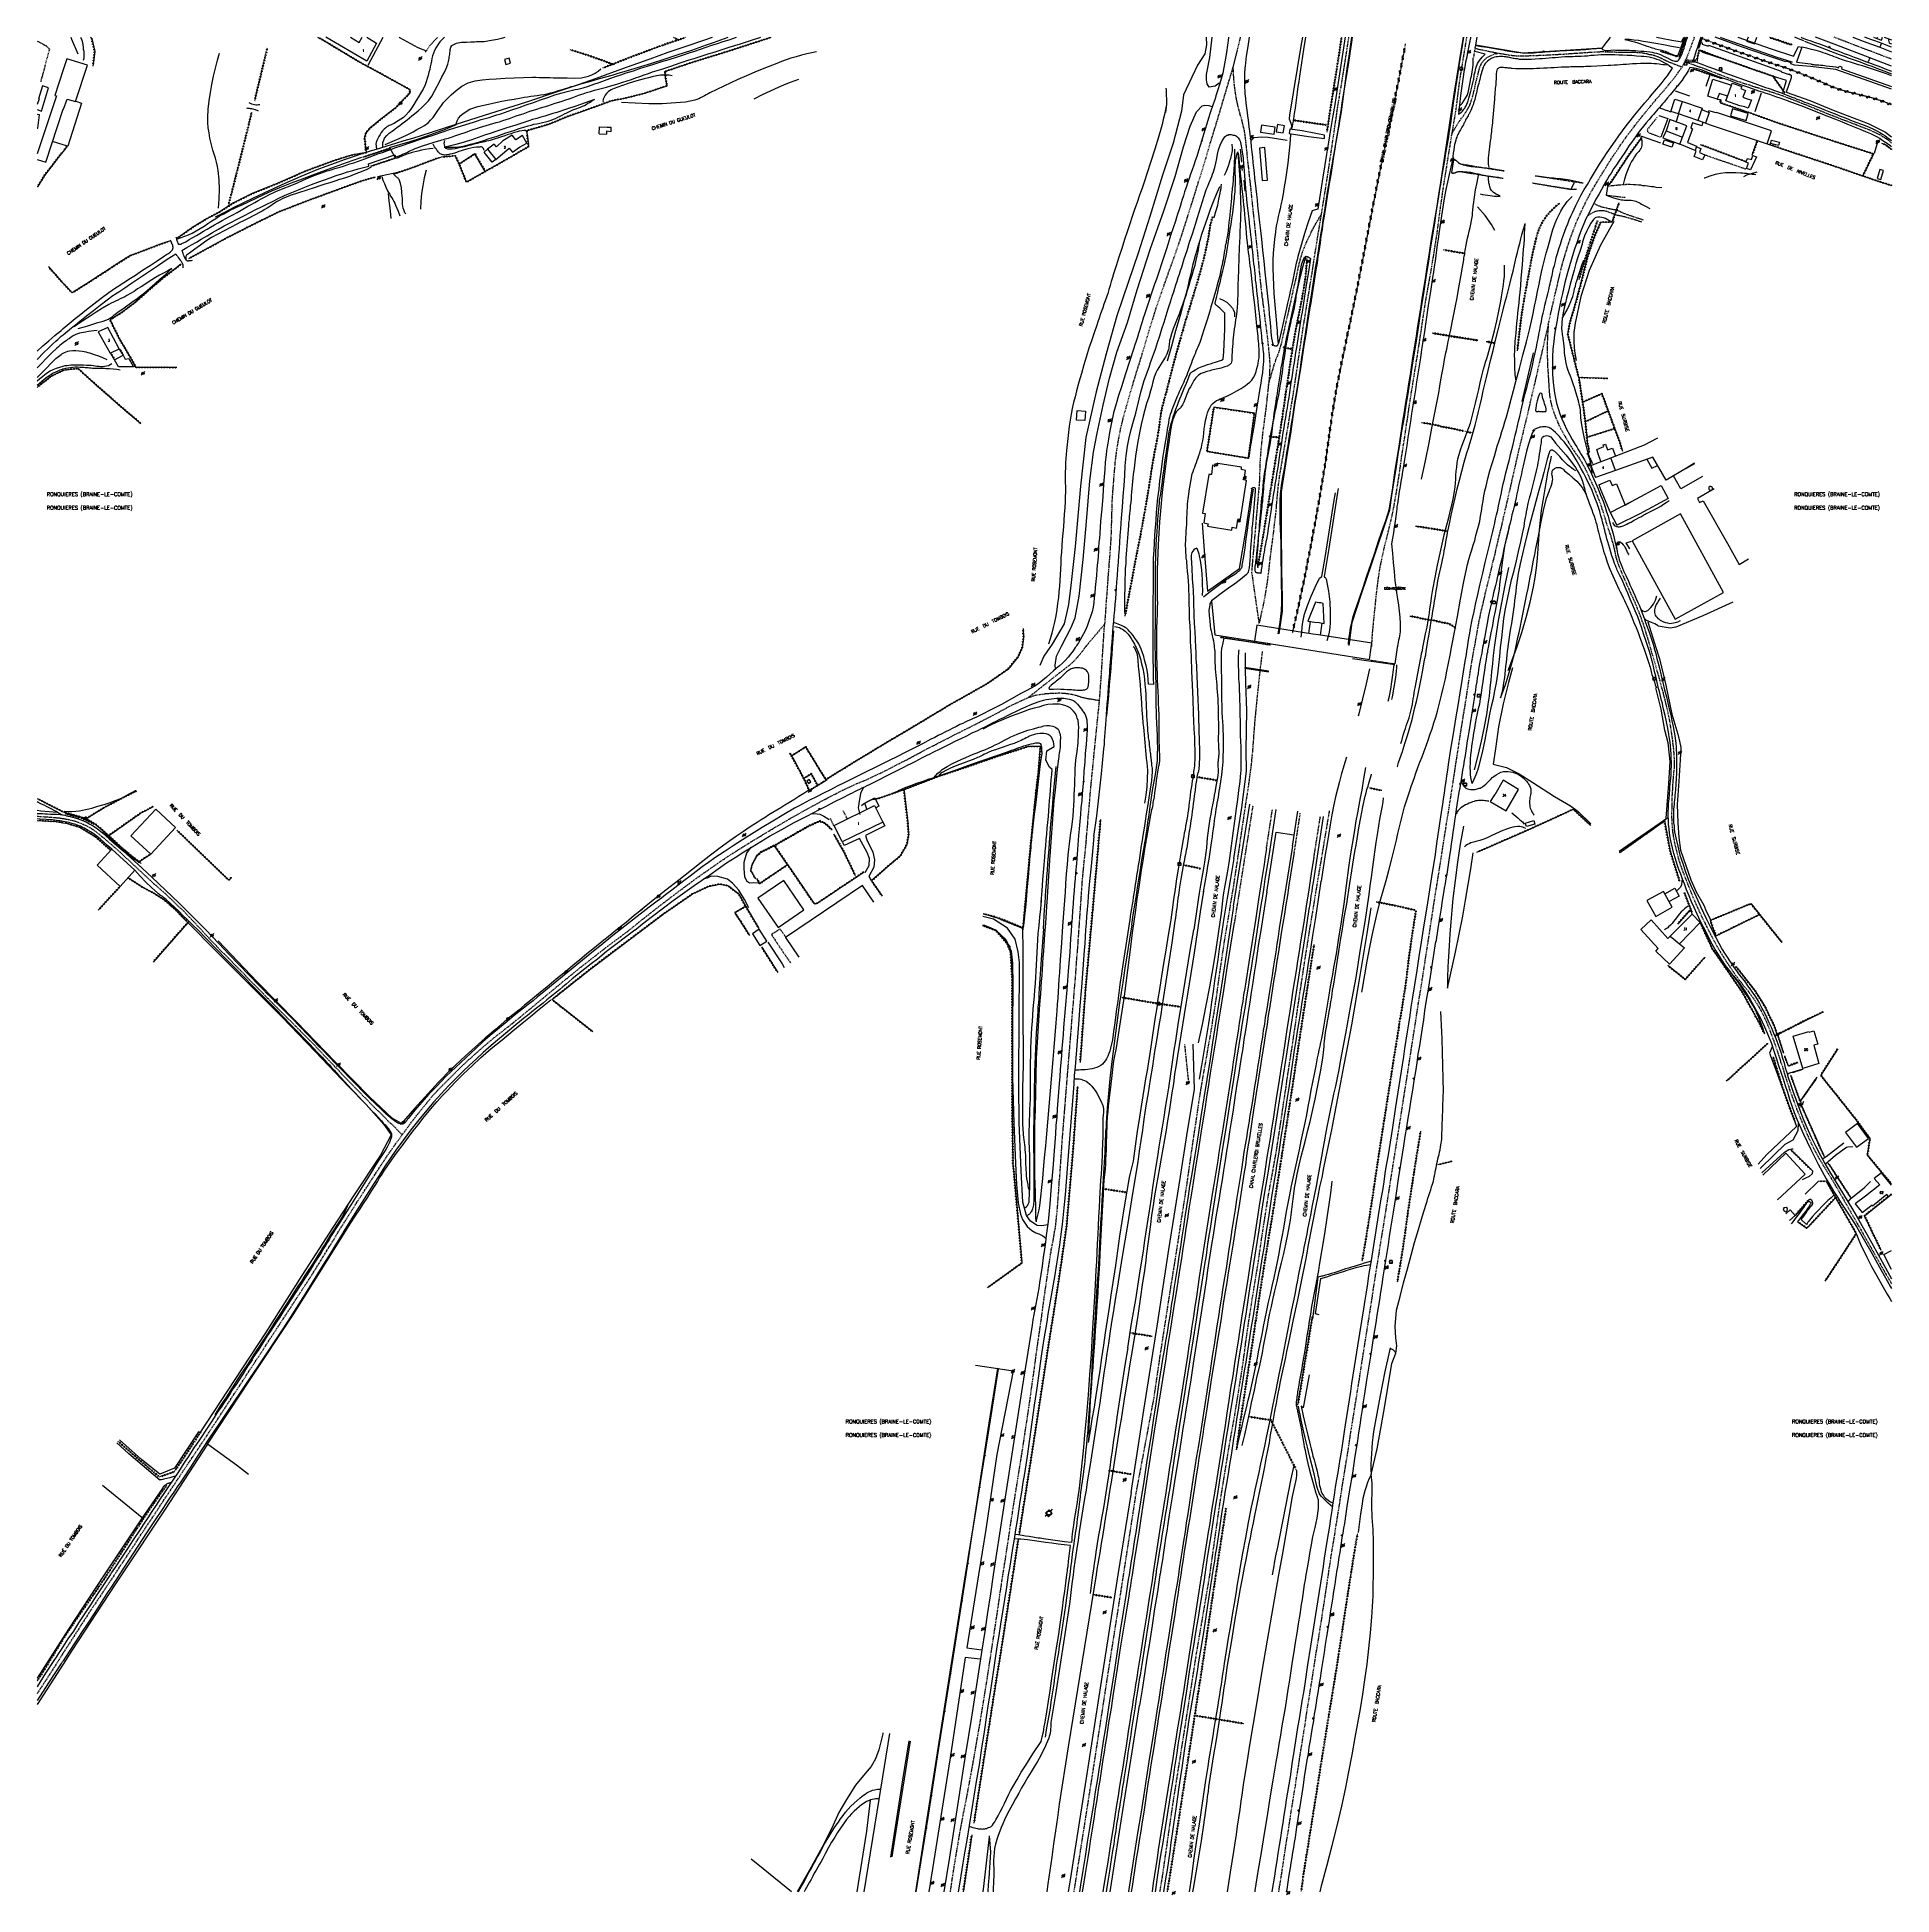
# Model space of a CAD drawing. Header units: millimetres. Extents: x 139000 to 140000, y 142998 to 144000.
import ezdxf
from ezdxf.enums import TextEntityAlignment as Align

# ---------------------------------------------------------------- set-up
doc = ezdxf.new("R2010")
doc.units = ezdxf.units.MM
doc.linetypes.add('DASHED', pattern=[0.75, 0.5, -0.25])
doc.layers.get('0').update_dxf_attribs({"linetype": 'CONTINUOUS'})
for name, color, linetype in [('W0001', 6, 'DASHED'), ('W0004', 5, 'CONTINUOUS'), ('W0006', 2, 'CONTINUOUS'), ('W0008', 7, 'CONTINUOUS'), ('W0010', 4, 'CONTINUOUS'), ('W0014', 7, 'CONTINUOUS'), ('W0017', 7, 'CONTINUOUS'), ('W0021', 2, 'CONTINUOUS'), ('W0070', 7, 'DASHED'), ('W0071', 7, 'CONTINUOUS'), ('W0101', 7, 'CONTINUOUS'), ('W0104', 1, 'CONTINUOUS'), ('W0105', 7, 'CONTINUOUS'), ('W0112', 1, 'DASHED'), ('W0120', 7, 'CONTINUOUS'), ('W0130', 7, 'CONTINUOUS'), ('W0132', 7, 'CONTINUOUS'), ('W0211', 2, 'CONTINUOUS'), ('W0214', 2, 'CONTINUOUS'), ('W0220', 5, 'DASHED'), ('W0300', 7, 'CONTINUOUS'), ('W0310', 3, 'CONTINUOUS'), ('W0322', 7, 'CONTINUOUS'), ('W0323', 7, 'CONTINUOUS'), ('W0330', 7, 'CONTINUOUS'), ('W0333', 7, 'CONTINUOUS'), ('W0401', 7, 'CONTINUOUS'), ('W0402', 7, 'CONTINUOUS'), ('W0420', 7, 'CONTINUOUS'), ('W0439', 7, 'CONTINUOUS'), ('W0473', 7, 'CONTINUOUS'), ('W0500', 5, 'DASHED'), ('W0510', 5, 'CONTINUOUS'), ('W0600', 7, 'CONTINUOUS'), ('W0700', 7, 'CONTINUOUS'), ('W0980', 7, 'CONTINUOUS'), ('W0985', 4, 'CONTINUOUS'), ('W0988', 4, 'CONTINUOUS'), ('W0989', 7, 'CONTINUOUS'), ('W0991', 7, 'CONTINUOUS')]:
    doc.layers.add(name, color=color, linetype=linetype)
doc.styles.get("Standard").update_dxf_attribs({"font": 'romans.shx', "width": 0.85})

# ---------------------------------------------------------------- blocks, each defined once
blk = doc.blocks.new('T473')
for p, q in [((-0.166667, 0.166667), (0.166667, -0.166667)), ((-0.166667, -0.166667), (0.166667, 0.166667)), ((0.500001, 0.500001), (1.000002, 1.000002)), ((-1.000002, -1.000002), (-0.500001, -0.500001))]:
    blk.add_line(p, q)
blk.add_ellipse((0, 0), major_axis=(0.471405, 0.471405), ratio=1, start_param=5.4977871438, end_param=11.780972451)
blk = doc.blocks.new('T401')
for p, q in [((-0.3, 0.3), (0, 0.3)), ((-0.3, -0.25), (-0.3, 0.3)), ((-0.3, 0.15), (0, 0.15)), ((-0.3, 0), (0, 0)), ((0, 0.3), (0, -0.25)), ((-0.3, -0.15), (0, -0.15)), ((-0.3, -0.25), (-0.3, -0.3)), ((-0.3, -0.3), (0, -0.3)), ((0, -0.3), (0, -0.25))]:
    blk.add_line(p, q)
blk = doc.blocks.new('T420')
for p, q in [((0.7, 0.7), (-0.8, 0.7)), ((-0.8, 0.7), (-0.8, -0.8)), ((0.7, 0.7), (0.7, -0.8)), ((0.7, -0.8), (-0.8, -0.8))]:
    blk.add_line(p, q)
blk.add_ellipse((0, 0), major_axis=(-0.53, 0.53), ratio=1, start_param=3.926991, end_param=10.210176)
blk = doc.blocks.new('T600')
for p, q in [((-0.999999, 0.999999), (0.999999, 0.999999)), ((-0.999999, -0.999999), (-0.999999, 0.999999)), ((0.999999, 0.999999), (1.999998, 1.999998)), ((0.999999, 0.999999), (0.999999, -0.999999)), ((-0.999999, -0.999999), (-1.999998, -1.999998)), ((0.999999, -0.999999), (-0.999999, -0.999999))]:
    blk.add_line(p, q)
blk = doc.blocks.new('t323o')
at = {"color": 0, "linetype": 'Continuous'}
for radius in [0.25, 0.15]:
    blk.add_circle((0, 0), radius, dxfattribs=at)
blk = doc.blocks.new('t220o')
at = {"color": 0, "linetype": 'Continuous'}
for p, q in [((-0.25, 0.25), (0.25, 0.25)), ((-0.25, -0.25), (0.25, -0.25))]:
    blk.add_line(p, q, dxfattribs=at)
blk = doc.blocks.new('t322o')
at = {"color": 0, "linetype": 'Continuous'}
for radius in [0.25, 0.15]:
    blk.add_circle((0, 0), radius, dxfattribs=at)
blk = doc.blocks.new('t310o')
at = {"color": 0, "linetype": 'Continuous'}
for centre, start, end in [((-0.5, 0.4), 216.8699, 323.1304), ((0.5, -0.4), 36.8699, 143.1303)]:
    blk.add_arc(centre, 0.625, start, end, dxfattribs=at)
blk = doc.blocks.new('t500o')
at = {"color": 0, "linetype": 'Continuous'}
for centre, start, end in [((-0.5, 0.625), 216.869898, 323.130102), ((0.5, -0.125), 36.869898, 143.130102), ((0.5, -0.625), 36.869898, 143.130102), ((-0.5, 0.125), 216.869898, 323.130102)]:
    blk.add_arc(centre, 0.625, start, end, dxfattribs=at)

msp = doc.modelspace()

# ---------------------------------------------------------------- linework, layer by layer
at = {"layer": 'W0001'}
for points in [[(139648.8, 144000), (139644.8, 143983.9)], [(139707.2, 144000), (139707, 143998.7), (139706.5, 143995.7), (139706.1, 143992.7), (139705.6, 143989.7), (139705, 143985.9), (139704.4, 143982.1), (139703.8, 143978.3), (139703.2, 143974.5), (139702.5, 143970.7), (139701.9, 143966.9), (139701.3, 143963.1), (139700.7, 143959.3), (139700.4, 143956.8), (139700, 143954.3), (139699.6, 143951.8), (139699.3, 143949.3), (139698.9, 143946.8), (139698.5, 143944.3), (139698.2, 143941.8), (139697.8, 143939.3), (139697.1, 143934.6), (139696.4, 143930), (139695.7, 143925.3), (139695, 143920.7), (139692.3, 143904.1)], [(139770.8, 144000), (139770.1, 143995.7), (139769.1, 143989.6), (139768.1, 143983.6), (139767.1, 143977.5), (139766.8, 143975.1), (139766.5, 143972.8), (139766.2, 143970.4), (139765.9, 143968.1), (139765.6, 143965.7), (139765.3, 143963.3), (139765, 143961), (139764.6, 143958.6), (139762.8, 143947.9)], [(139893.6, 144000), (139893.3, 143999.1), (139893, 143998.3), (139892.7, 143997.5), (139892.4, 143996.7), (139892.1, 143996), (139891.9, 143995.2), (139891.6, 143994.4), (139891.3, 143993.7), (139891, 143992.9), (139888.6, 143986.8)], [(140000, 143988.2), (139999.6, 143988.4), (139994.7, 143990.2), (139988.2, 143992.7), (139981.6, 143995.2), (139975.1, 143997.7), (139969.1, 144000)], [(139762.8, 143947.9), (139763.8, 143949.6), (139764.7, 143951.2), (139765.7, 143952.8), (139766.7, 143954.4), (139767.2, 143955.2), (139767.8, 143955.9), (139768.3, 143956.6), (139768.8, 143957.3), (139769.3, 143958), (139769.8, 143958.7), (139770.3, 143959.4), (139770.8, 143960.1), (139771.4, 143961.2), (139771.9, 143962.2), (139772.5, 143963.3), (139772.9, 143964.4), (139773.5, 143966.2), (139774, 143967.9), (139774.5, 143969.7), (139774.9, 143971.4), (139775.2, 143972.5), (139775.4, 143973.6), (139775.7, 143974.7), (139775.9, 143975.8), (139776.2, 143976.9), (139776.4, 143977.9), (139776.7, 143979), (139777, 143980.1), (139777.3, 143981.4), (139777.6, 143982.7), (139778, 143984), (139778.6, 143985.2), (139779.1, 143986.2), (139779.8, 143987.1), (139780.6, 143988), (139781.4, 143988.8), (139782.9, 143989.7), (139784.4, 143990.4), (139786, 143991), (139787.7, 143991.3)], [(139787.7, 143991.3), (139775.8, 143993.8)], [(139887, 143983.9), (139886.2, 143984.2), (139885.4, 143984.5), (139884.6, 143984.8), (139883.8, 143985.1), (139882.7, 143985.5), (139881.5, 143986), (139880.4, 143986.4), (139879.3, 143986.9), (139878.6, 143987.2), (139877.9, 143987.6), (139877.2, 143987.9), (139876.5, 143988.3), (139875.9, 143988.6), (139875.2, 143988.9), (139874.5, 143989.3), (139873.8, 143989.5), (139872.8, 143989.9), (139871.7, 143990.2), (139870.7, 143990.5), (139869.6, 143990.6), (139868.2, 143991), (139866.8, 143991.2), (139865.4, 143991.5), (139864, 143991.6), (139862.6, 143991.7), (139861.2, 143991.8), (139859.9, 143991.8), (139858.5, 143991.8), (139857.1, 143991.8), (139855.8, 143991.8), (139854.4, 143991.8), (139853, 143991.8), (139851.8, 143991.8), (139850.7, 143991.9), (139849.5, 143991.9), (139848.3, 143992), (139847.1, 143992), (139846, 143992), (139844.8, 143992.1), (139843.6, 143992.1), (139841.7, 143992), (139839.9, 143991.9), (139838, 143991.8), (139836.1, 143991.7), (139834.3, 143991.6), (139832.4, 143991.4), (139830.5, 143991.3), (139828.7, 143991.2), (139823.2, 143990.8), (139817.8, 143990.5), (139812.4, 143990.2), (139807, 143990), (139804.2, 143989.9), (139801.5, 143989.8), (139798.7, 143989.8), (139795.9, 143990), (139787.7, 143991.3)], [(139888.6, 143986.8), (139887, 143983.9)], [(139888.6, 143986.8), (139891, 143986), (139893.3, 143985.2), (139895.7, 143984.3), (139898.1, 143983.5), (139900.4, 143982.6), (139902.7, 143981.7), (139905, 143980.8), (139907.4, 143979.9), (139909.7, 143979), (139912, 143978.1), (139914.3, 143977.3), (139916.7, 143976.4), (139918.3, 143975.9), (139920, 143975.3), (139921.7, 143974.8), (139923.4, 143974.3), (139925.1, 143973.7), (139926.7, 143973.2), (139928.4, 143972.7), (139930.1, 143972.1), (139932.8, 143971.3), (139935.6, 143970.4), (139938.3, 143969.5), (139941, 143968.6), (139944.1, 143967.4), (139947.2, 143966.2), (139950.3, 143965), (139953.4, 143963.8), (139955.1, 143963.1), (139956.8, 143962.4), (139958.5, 143961.7), (139960.2, 143961), (139961.9, 143960.3), (139963.6, 143959.6), (139965.3, 143958.9), (139967, 143958.2), (139968.7, 143957.6), (139970.5, 143956.9), (139972.2, 143956.2), (139974, 143955.5), (139975.7, 143954.9), (139977.5, 143954.2), (139979.2, 143953.5), (139981, 143952.9), (139983.3, 143951.9), (139985.7, 143951), (139988.1, 143950.1), (139990.5, 143949), (139992, 143948.3), (139993.6, 143947.5), (139995.2, 143946.6), (139996.6, 143945.7), (139998.3, 143944.5), (139999.8, 143943.1), (140000, 143943)], [(139644.8, 143983.9), (139634.8, 143950.4), (139632.4, 143942.6), (139630.1, 143934.7), (139627.7, 143926.8), (139625.2, 143919), (139622.8, 143911.3), (139620.4, 143903.7), (139618, 143896.1), (139615.5, 143888.5), (139614, 143884.2), (139612.5, 143879.9), (139610.9, 143875.6), (139609.4, 143871.3), (139607.8, 143866.9), (139606.3, 143862.6), (139604.8, 143858.3), (139603.3, 143853.9), (139601.4, 143847.9), (139599.5, 143841.8), (139597.7, 143835.7), (139595.9, 143829.6), (139594, 143823.5), (139592.1, 143817.4), (139590.3, 143811.4), (139588.5, 143805.3), (139587, 143799.9), (139585.5, 143794.6), (139584.2, 143789.2), (139583.1, 143783.7), (139582, 143777.1), (139581.2, 143770.5), (139580.6, 143763.8), (139580.1, 143757.1), (139579.8, 143753.5), (139579.6, 143750), (139579.5, 143746.4), (139579.4, 143742.9), (139579.3, 143739.3), (139579.2, 143735.8), (139579.1, 143732.2), (139578.9, 143728.7), (139578.7, 143725.6), (139578.5, 143722.5), (139578.3, 143719.4), (139578, 143716.3), (139577.8, 143713.3), (139577.5, 143710.2), (139577.3, 143707.1), (139577.1, 143704), (139576.7, 143698.9), (139576.3, 143693.7), (139576, 143688.6), (139575.6, 143683.5)], [(139644.8, 143983.9), (139645, 143979.8), (139645.3, 143975.7), (139645.8, 143971.5), (139646.4, 143967.5), (139646.9, 143965.2), (139647.4, 143962.9), (139648, 143960.7), (139648.6, 143958.4), (139649.3, 143956.2), (139649.9, 143953.9), (139650.4, 143951.7), (139650.9, 143949.4), (139651.4, 143945.8), (139651.8, 143942.2), (139652.2, 143938.6), (139652.5, 143935.1), (139653.1, 143930.1), (139653.6, 143925.2), (139654.2, 143920.3), (139654.7, 143915.4), (139655.5, 143907.4), (139656.4, 143899.4), (139657.2, 143891.4), (139658.1, 143883.4), (139658.3, 143881), (139658.6, 143878.6), (139658.8, 143876.2), (139659, 143873.7), (139659.3, 143871.3), (139659.5, 143868.9), (139659.8, 143866.5), (139660, 143864.1), (139660.3, 143862.2), (139660.5, 143860.2), (139660.8, 143858.3), (139661, 143856.3), (139661.3, 143854.4), (139661.5, 143852.4), (139661.8, 143850.5), (139662, 143848.5), (139662.5, 143844.9), (139663, 143841.3), (139663.4, 143837.7), (139663.8, 143834.1), (139664.1, 143831.2), (139664.4, 143828.4), (139664.6, 143825.5), (139664.7, 143822.6), (139664.6, 143820.2), (139664.5, 143817.7), (139664.3, 143815.3), (139664, 143812.8)], [(139814.9, 143845.2), (139818.8, 143862.4), (139820, 143867.4), (139821.2, 143872.4), (139822.4, 143877.3), (139823.8, 143882.2), (139824.9, 143885.8), (139826, 143889.4), (139827.3, 143893), (139828.6, 143896.5), (139829.8, 143899.6), (139831.2, 143902.8), (139832.6, 143905.9), (139834, 143908.9), (139835.6, 143912.2), (139837.3, 143915.3), (139839.1, 143918.5), (139840.9, 143921.6), (139842.8, 143924.7), (139844.8, 143927.9), (139846.7, 143931), (139848.7, 143934.2), (139850.2, 143936.5), (139851.8, 143938.8), (139853.3, 143941.1), (139854.9, 143943.4), (139856.5, 143945.7), (139858.2, 143948), (139859.9, 143950.2), (139861.6, 143952.4), (139863, 143954.2), (139864.4, 143956), (139865.8, 143957.8), (139867.3, 143959.6), (139868.3, 143960.8), (139869.3, 143962), (139870.3, 143963.2), (139871.3, 143964.4), (139872.3, 143965.6), (139873.3, 143966.8), (139874.3, 143967.9), (139875.3, 143969.1), (139877.3, 143971.4), (139879.2, 143973.7), (139881.1, 143976), (139883, 143978.3), (139887, 143983.9)], [(139762.8, 143947.9), (139761.4, 143939.3), (139760.5, 143933.7), (139759.6, 143928), (139758.7, 143922.4), (139757.8, 143916.7), (139757.3, 143912.9), (139756.7, 143909.1), (139756.2, 143905.3), (139755.7, 143901.5), (139755.2, 143897.7), (139754.7, 143893.9), (139754.1, 143890.1), (139753.5, 143886.3), (139753, 143882.9), (139752.4, 143879.6), (139751.9, 143876.3), (139751.3, 143872.9), (139750.7, 143869.6), (139750.1, 143866.2), (139749.5, 143862.9), (139748.9, 143859.5), (139748.3, 143855.9), (139747.8, 143852.4), (139747.2, 143848.8), (139746.7, 143845.2), (139746.2, 143841.6), (139745.6, 143838), (139745.1, 143834.5), (139744.5, 143830.9), (139744.1, 143828.1), (139743.6, 143825.3), (139743.2, 143822.5), (139742.7, 143819.7), (139742.3, 143817), (139741.8, 143814.2), (139741.4, 143811.4), (139740.9, 143808.6), (139740.4, 143805), (139739.8, 143801.5), (139739.3, 143797.9), (139738.8, 143794.3), (139738.2, 143790.8), (139737.7, 143787.2), (139737.2, 143783.6), (139736.6, 143780), (139735.6, 143773.4), (139734.7, 143766.7), (139733.7, 143760.1), (139732.6, 143753.4), (139732.2, 143751.1), (139731.8, 143748.8), (139731.4, 143746.4), (139730.9, 143744.1), (139730.1, 143740.3), (139729.2, 143736.6), (139728.3, 143732.8), (139727.4, 143729.1), (139726.4, 143725.4), (139725.6, 143721.6), (139724.8, 143717.9), (139724, 143714.1), (139722.9, 143706.8), (139722, 143699.5), (139721.3, 143692.2), (139720.5, 143684.9), (139720.2, 143681.6), (139719.9, 143678.2), (139719.7, 143674.9), (139719.5, 143671.6)], [(139692.3, 143904.1), (139690.7, 143894.2), (139690.2, 143891.1), (139689.7, 143888), (139689.2, 143885), (139688.7, 143881.9), (139688.2, 143878.8), (139687.8, 143875.7), (139687.3, 143872.6), (139686.8, 143869.5), (139686.3, 143866.7), (139685.9, 143863.9), (139685.4, 143861), (139684.9, 143858.2), (139684.5, 143855.4), (139684, 143852.6), (139683.6, 143849.7), (139683.1, 143846.9), (139682.6, 143843.9), (139682.2, 143840.9), (139681.7, 143837.8), (139681.3, 143834.8), (139680.8, 143831.8), (139680.4, 143828.8), (139679.9, 143825.8), (139679.5, 143822.8), (139678.7, 143817.5), (139677.9, 143812.2), (139677.1, 143806.9), (139676.2, 143801.6), (139675.7, 143798.6), (139675.3, 143795.7), (139674.8, 143792.7), (139674.3, 143789.7), (139673.8, 143786.7), (139673.3, 143783.8), (139672.8, 143780.8), (139672.3, 143777.8), (139671.5, 143773.1), (139670.7, 143768.4), (139669.9, 143763.7), (139669.3, 143759), (139669, 143757.2), (139668.9, 143755.3), (139668.7, 143753.5), (139668.5, 143751.6), (139668.4, 143749.7), (139668.2, 143747.9), (139668.1, 143746), (139667.9, 143744.2), (139667.2, 143738.2), (139666.5, 143732.2), (139665.7, 143726.2), (139664.9, 143720.2), (139664.4, 143715.6), (139663.9, 143711), (139663.3, 143706.4), (139662.6, 143701.9), (139661.8, 143697.3), (139660.9, 143692.8), (139659.9, 143688.4), (139658.9, 143683.9)], [(139664, 143812.8), (139667.3, 143824.1), (139667.7, 143825.1), (139668, 143826.1), (139668.4, 143827.1), (139668.8, 143828.1), (139669.2, 143829.1), (139669.5, 143830.1), (139669.9, 143831.1), (139670.2, 143832.1), (139671.2, 143835.7), (139672, 143839.4), (139672.8, 143843.1), (139673.6, 143846.7), (139674.9, 143852.3), (139676.2, 143858), (139677.4, 143863.6), (139678.7, 143869.3), (139679.1, 143870.8), (139679.4, 143872.4), (139679.7, 143873.9), (139680, 143875.5), (139680.4, 143877), (139680.7, 143878.6), (139681.1, 143880.1), (139681.6, 143881.7), (139682.4, 143884.3), (139683.4, 143886.8), (139684.4, 143889.3), (139685.6, 143891.8), (139687.1, 143895), (139688.7, 143898), (139690.4, 143901.1), (139692.3, 143904.1)], [(139814.9, 143845.2), (139808.9, 143819.5), (139807.4, 143812.9), (139805.8, 143806.2), (139804.3, 143799.6), (139802.7, 143793), (139802.1, 143790.6), (139801.5, 143788.2), (139801, 143785.7), (139800.4, 143783.3), (139799.8, 143780.9), (139799.2, 143778.5), (139798.6, 143776), (139798.1, 143773.6), (139796.9, 143768.5), (139795.7, 143763.4), (139794.6, 143758.3), (139793.4, 143753.2), (139793, 143751.3), (139792.5, 143749.3), (139792.1, 143747.4), (139791.6, 143745.5), (139791.2, 143743.5), (139790.7, 143741.6), (139790.3, 143739.7), (139789.9, 143737.7), (139788.7, 143733), (139787.6, 143728.3), (139786.5, 143723.5), (139785.4, 143718.8), (139784.8, 143716.7), (139784.3, 143714.5), (139783.8, 143712.4), (139783.3, 143710.3), (139782.8, 143708.1), (139782.3, 143706), (139781.7, 143703.8), (139781.2, 143701.7), (139780.2, 143697.4), (139779.2, 143693.1), (139778.2, 143688.8), (139777.3, 143684.5), (139776.7, 143681.1), (139776.1, 143677.7), (139775.5, 143674.4), (139775, 143671)], [(139814.9, 143845.2), (139814.6, 143841.3), (139814.4, 143837.3), (139814.3, 143833.3), (139814.3, 143829.4), (139814.4, 143825.8), (139814.5, 143822.2), (139814.8, 143818.6), (139815, 143815), (139815.2, 143812.3), (139815.3, 143809.6), (139815.6, 143806.8), (139816, 143804.2), (139816.8, 143801), (139817.8, 143797.8), (139819, 143794.7), (139820.3, 143791.7), (139821.6, 143788.9), (139823.1, 143786.2), (139824.7, 143783.5), (139826.3, 143780.8), (139827.1, 143779.5), (139828, 143778.1), (139828.9, 143776.8), (139829.8, 143775.5), (139830.8, 143774.2), (139831.7, 143772.8), (139832.5, 143771.5), (139833.3, 143770.1), (139834.8, 143767.4), (139836.1, 143764.7), (139837.3, 143761.9), (139838.6, 143759.2), (139839.6, 143757), (139840.5, 143754.8), (139841.4, 143752.5), (139842.3, 143750.3), (139843.4, 143747.2), (139844.4, 143744), (139845.4, 143740.9), (139846.3, 143737.7), (139847.2, 143734.9), (139848.2, 143732.2), (139849, 143729.4), (139849.9, 143726.5), (139850.1, 143725.4), (139850.4, 143724.3), (139850.6, 143723.1), (139850.9, 143722), (139851.1, 143720.9), (139851.4, 143719.7), (139851.7, 143718.6), (139852, 143717.5), (139853.1, 143714.5), (139854.3, 143711.6), (139855.6, 143708.7), (139856.8, 143705.8), (139857.6, 143704.1), (139858.4, 143702.4), (139859.1, 143700.6), (139859.9, 143698.9), (139860.7, 143697.2), (139861.5, 143695.4), (139862.2, 143693.7), (139862.9, 143691.9), (139863.9, 143689.4), (139864.9, 143686.8), (139865.8, 143684.2), (139866.7, 143681.6), (139867.5, 143678.9), (139868.3, 143676.3), (139869.1, 143673.6), (139869.8, 143671)], [(139664, 143812.8), (139663.8, 143811), (139663.6, 143809.1), (139663.4, 143807.2), (139663.2, 143805.4), (139662.8, 143801.5), (139662.3, 143797.7), (139661.8, 143793.9), (139661.3, 143790.1), (139660.8, 143786.2), (139660.4, 143782.4), (139660, 143778.6), (139659.7, 143774.8), (139659.5, 143772.8), (139659.4, 143770.8), (139659.3, 143768.9), (139659.3, 143766.9), (139659.2, 143764.9), (139659.2, 143763), (139659.1, 143761), (139659, 143759), (139658.8, 143757.2), (139658.7, 143755.4), (139658.5, 143753.6), (139658.4, 143751.9), (139658.2, 143750.1), (139658, 143748.3), (139657.9, 143746.5), (139657.7, 143744.7), (139657.5, 143742.5), (139657.3, 143740.3), (139657.2, 143738.2), (139657, 143736), (139656.8, 143733.8), (139656.6, 143731.6), (139656.4, 143729.5), (139656.2, 143727.3), (139655.9, 143723.3), (139655.5, 143719.4), (139655.2, 143715.4), (139654.9, 143711.5), (139658.9, 143683.9)], [(139575.6, 143683.5), (139566.7, 143673), (139566.3, 143672.5), (139565.9, 143672), (139565.5, 143671.5), (139565.1, 143671)], [(139574.8, 143671), (139574.9, 143672.5), (139575, 143674), (139575.1, 143675.5), (139575.2, 143676.9), (139575.3, 143678.6), (139575.4, 143680.2), (139575.5, 143681.8), (139575.6, 143683.5)], [(139565.1, 143671), (139563.7, 143669.1), (139562.2, 143667.2), (139560.7, 143665.4), (139559.1, 143663.6), (139556.7, 143661.5), (139554.2, 143659.5), (139551.6, 143657.5), (139549.1, 143655.6), (139545.5, 143652.7), (139541.8, 143649.8), (139538.2, 143646.9), (139534.5, 143644)], [(139572.9, 143642.5), (139574, 143657.8), (139574.1, 143659.5), (139574.2, 143661.1), (139574.3, 143662.8), (139574.4, 143664.4), (139574.5, 143666.1), (139574.6, 143667.7), (139574.7, 143669.4), (139574.8, 143671)], [(139660.6, 143668.8), (139659.6, 143660.5), (139658.7, 143652.2), (139657.8, 143643.9), (139657, 143635.6), (139656.6, 143632.2), (139656.4, 143628.8), (139656.1, 143625.4), (139655.9, 143622), (139655.6, 143618.6), (139655.4, 143615.2), (139655, 143611.7), (139654.7, 143608.3), (139653.8, 143601.5), (139652.9, 143594.7), (139651.8, 143587.8), (139650.8, 143581), (139649.3, 143571.1), (139647.9, 143561.2), (139646.4, 143551.3), (139644.9, 143541.4), (139644.2, 143537.3), (139643.5, 143533.2), (139642.9, 143529.1), (139642.2, 143525), (139641.5, 143520.9), (139640.8, 143516.7), (139640.1, 143512.6), (139639.5, 143508.5), (139638.8, 143503.8), (139638.1, 143499), (139637.4, 143494.2), (139636.7, 143489.4), (139636.1, 143484.7), (139635.4, 143479.9), (139634.7, 143475.1), (139633.9, 143470.4), (139633.2, 143465.7), (139632.4, 143461), (139631.5, 143456.3), (139630.7, 143451.5), (139629.9, 143446.8), (139629, 143442.1), (139628.2, 143437.4), (139627.4, 143432.7), (139626.4, 143426.5), (139625.5, 143420.2), (139624.6, 143413.9), (139623.6, 143407.6), (139622.7, 143401.4), (139621.8, 143395.1), (139620.9, 143388.8), (139620, 143382.5), (139618.5, 143372.5), (139616.9, 143362.5), (139615.4, 143352.5), (139613.8, 143342.5), (139613.2, 143338.5), (139612.5, 143334.4), (139611.9, 143330.3), (139611.2, 143326.3), (139610.6, 143322.2), (139609.9, 143318.1), (139609.3, 143314), (139608.7, 143310), (139607, 143299.1), (139605.3, 143288.2), (139603.7, 143277.2), (139602.1, 143266.3), (139592.5, 143215.1), (139585.7, 143171)], [(139696.3, 143171), (139696.8, 143174.6), (139697.4, 143178.1), (139697.9, 143181.7), (139698.5, 143185.3), (139699.1, 143188.8), (139699.7, 143192.4), (139700.2, 143195.9), (139700.8, 143199.5), (139702.4, 143209.4), (139703.9, 143219.3), (139705.5, 143229.2), (139707.1, 143239), (139708, 143245.2), (139709, 143251.4), (139710, 143257.7), (139711, 143263.9), (139712, 143270.1), (139713, 143276.3), (139713.9, 143282.5), (139714.9, 143288.7), (139715.9, 143295), (139716.9, 143301.3), (139717.9, 143307.6), (139718.9, 143313.9), (139719.9, 143320.2), (139720.8, 143326.5), (139721.8, 143332.8), (139722.8, 143339.1), (139723.6, 143343.9), (139724.3, 143348.6), (139725.1, 143353.4), (139725.9, 143358.1), (139726.6, 143362.8), (139727.4, 143367.6), (139728.1, 143372.3), (139728.9, 143377.1), (139730.9, 143390.1), (139733, 143403.1), (139735.1, 143416.2), (139737.1, 143429.2), (139739.1, 143441.7), (139741, 143454.2), (139743, 143466.8), (139744.9, 143479.3), (139746.5, 143489), (139748, 143498.7), (139749.5, 143508.4), (139751, 143518.2), (139752, 143524.7), (139753, 143531.3), (139754, 143537.9), (139755.1, 143544.4), (139756.1, 143550.9), (139757.1, 143557.3), (139758.1, 143563.7), (139759.1, 143570.1), (139759.6, 143573.1), (139760, 143576), (139760.5, 143578.9), (139761, 143581.9), (139761.5, 143584.8), (139761.9, 143587.7), (139762.4, 143590.7), (139762.8, 143593.6), (139763.3, 143596.5), (139763.7, 143599.4), (139764.2, 143602.3), (139764.6, 143605.2), (139765, 143608.1), (139765.5, 143611), (139765.9, 143613.9), (139766.4, 143616.8), (139766.8, 143619.7), (139767.3, 143622.6), (139767.7, 143625.5), (139768.2, 143628.4), (139768.7, 143631.4), (139769.1, 143634.3), (139769.6, 143637.2), (139770.1, 143640.1), (139770.6, 143643.3), (139771.1, 143646.6), (139771.6, 143649.9), (139772.1, 143653.1), (139772.6, 143656.4), (139773.1, 143659.7), (139773.6, 143662.9), (139774.2, 143666.2), (139774.4, 143667.4), (139774.6, 143668.6), (139774.8, 143669.8), (139775, 143671)], [(139869.8, 143671), (139870.1, 143670), (139870.4, 143668.9), (139870.7, 143667.9), (139871, 143666.9), (139872.3, 143662.6), (139873.5, 143658.4), (139874.7, 143654.2), (139875.8, 143649.9), (139876.8, 143646.4), (139877.7, 143642.8), (139878.6, 143639.1), (139879.4, 143635.5), (139880.1, 143632.1), (139880.7, 143628.7), (139881.2, 143625.2), (139881.7, 143621.8), (139882.1, 143618.3), (139882.5, 143614.9), (139882.7, 143611.4), (139882.8, 143607.9), (139882.8, 143606.8), (139882.7, 143605.8), (139882.6, 143604.7), (139882.5, 143603.7), (139882.4, 143602.6), (139882.3, 143601.6), (139882.2, 143600.5), (139882.1, 143599.5), (139881.9, 143596.8), (139881.8, 143594.1), (139881.6, 143591.3), (139881.5, 143588.6), (139881.5, 143585.6), (139881.4, 143582.5), (139881.4, 143579.5), (139881.5, 143576.4), (139881.7, 143574), (139881.9, 143571.6), (139882.3, 143569.2), (139882.7, 143566.9), (139883.3, 143564), (139884, 143561.1), (139884.7, 143558.3), (139885.6, 143555.4), (139886.7, 143552.1), (139887.9, 143548.8), (139889.2, 143545.6), (139890.5, 143542.3), (139891.7, 143539.4), (139892.9, 143536.4), (139894.2, 143533.4), (139895.5, 143530.5), (139897.7, 143525.7), (139900.1, 143520.9), (139902.5, 143516.1), (139905, 143511.4), (139906.7, 143508.5), (139908.4, 143505.6), (139910.2, 143502.8), (139912, 143500), (139913.9, 143497.2), (139915.9, 143494.4), (139917.9, 143491.7), (139919.9, 143489), (139922.6, 143485.8), (139925, 143482.5), (139927.3, 143479.1), (139929.4, 143475.6), (139930.9, 143472.6), (139932.3, 143469.6), (139933.6, 143466.5), (139934.8, 143463.4), (139936, 143460.1), (139937.2, 143456.8), (139938.3, 143453.5), (139939.4, 143450.2), (139940.2, 143447.6), (139941.1, 143445), (139941.9, 143442.4), (139942.7, 143439.8), (139943.5, 143437.2), (139944.4, 143434.6), (139945.2, 143432), (139946.2, 143429.4), (139948.8, 143422.2), (139951.7, 143415.1), (139954.6, 143408.1), (139957.9, 143401.1), (139959.1, 143398.8), (139960.4, 143396.4), (139961.8, 143394.1), (139963.1, 143391.8), (139964.5, 143389.6), (139965.9, 143387.3), (139967.3, 143385), (139968.7, 143382.7), (139971.9, 143377.2), (139975.1, 143371.6), (139978.3, 143366), (139981.5, 143360.4), (139983.3, 143357.3), (139985, 143354.2), (139986.8, 143351.1), (139988.5, 143348.1), (139990.2, 143345), (139992, 143341.9), (139993.7, 143338.8), (139995.5, 143335.7), (139996.8, 143333.4), (139998.1, 143331.2), (139999.4, 143328.9), (140000, 143327.9)], [(139534.5, 143644), (139538.1, 143645.2), (139540.8, 143645.7), (139543.6, 143646.1), (139546.3, 143646.3), (139549.1, 143646.4), (139551.2, 143646.5), (139553.3, 143646.4), (139555.5, 143646.2), (139557.6, 143645.9), (139558.4, 143645.7), (139559.3, 143645.5), (139560.1, 143645.2), (139560.9, 143645), (139561.8, 143644.7), (139562.6, 143644.4), (139563.4, 143644.2), (139564.3, 143644), (139566.4, 143643.5), (139568.6, 143643.2), (139570.7, 143642.8), (139572.9, 143642.5)], [(139196.9, 143408.3), (139200.2, 143412.8), (139203.5, 143417.2), (139206.9, 143421.5), (139210.4, 143425.8), (139213.1, 143429), (139215.9, 143432.1), (139218.8, 143435.1), (139221.8, 143438.1), (139226, 143442.3), (139230.3, 143446.4), (139234.6, 143450.4), (139239, 143454.3), (139241.9, 143456.8), (139244.8, 143459.2), (139247.7, 143461.6), (139250.7, 143463.9), (139253.7, 143466.3), (139256.6, 143468.6), (139259.6, 143471), (139262.5, 143473.4), (139266.4, 143476.6), (139270.3, 143479.8), (139274.1, 143483), (139278, 143486.2), (139281.8, 143489.4), (139285.7, 143492.6), (139289.6, 143495.7), (139293.5, 143498.9), (139299.8, 143503.8), (139306.1, 143508.7), (139312.5, 143513.5), (139318.9, 143518.3), (139324.7, 143523), (139330.5, 143527.6), (139336.4, 143532.2), (139342.3, 143536.7), (139349.5, 143542.1), (139356.7, 143547.4), (139364, 143552.5), (139371.4, 143557.6), (139377.6, 143561.6), (139383.8, 143565.5), (139390.1, 143569.3), (139396.4, 143573.1), (139401.7, 143576.2), (139407, 143579.3), (139412.4, 143582.3), (139417.7, 143585.3), (139422.2, 143587.7), (139426.7, 143590.1), (139431.2, 143592.4), (139435.7, 143594.7), (139438, 143595.7), (139440.2, 143596.8), (139442.5, 143597.8), (139444.8, 143598.7), (139447.1, 143599.7), (139449.3, 143600.7), (139451.6, 143601.8), (139453.8, 143602.8), (139457.7, 143604.7), (139461.4, 143606.6), (139465.2, 143608.6), (139469, 143610.5), (139472.7, 143612.5), (139476.5, 143614.5), (139480.2, 143616.5), (139484, 143618.4), (139487.6, 143620.3), (139491.2, 143622.1), (139494.9, 143624), (139498.5, 143625.8), (139500.4, 143626.8), (139502.3, 143627.7), (139504.2, 143628.7), (139506.1, 143629.6), (139508, 143630.6), (139509.9, 143631.6), (139511.7, 143632.5), (139513.6, 143633.5), (139515.5, 143634.5), (139517.3, 143635.4), (139519.1, 143636.4), (139520.9, 143637.4), (139522.7, 143638.4), (139524.5, 143639.4), (139526.4, 143640.3), (139528.3, 143641.2), (139534.5, 143644)], [(139520.8, 143171), (139522.1, 143179.3), (139523.4, 143187.6), (139524.6, 143195.9), (139525.9, 143204.3), (139526.9, 143210.5), (139527.9, 143216.8), (139528.9, 143223), (139529.9, 143229.3), (139530.9, 143235.5), (139531.9, 143241.8), (139532.8, 143248.1), (139533.8, 143254.3), (139534.8, 143261.3), (139535.8, 143268.3), (139536.8, 143275.3), (139537.8, 143282.3), (139538.7, 143289.3), (139539.7, 143296.3), (139540.7, 143303.3), (139541.7, 143310.3), (139542.9, 143319.3), (139544.2, 143328.2), (139545.5, 143337.2), (139546.9, 143346.2), (139547.2, 143347.6), (139547.4, 143349), (139547.7, 143350.4), (139548, 143351.8), (139548.2, 143353.2), (139548.5, 143354.7), (139548.7, 143356.1), (139549, 143357.5), (139549.4, 143360.6), (139549.7, 143363.7), (139550, 143366.8), (139550.3, 143370), (139550.5, 143373.2), (139550.8, 143376.4), (139551, 143379.6), (139551.2, 143382.9), (139551.5, 143385.8), (139551.7, 143388.8), (139551.9, 143391.8), (139552.1, 143394.7), (139552.3, 143397.7), (139552.5, 143400.7), (139552.7, 143403.6), (139552.9, 143406.6), (139553.5, 143414.1), (139554.1, 143421.5), (139554.7, 143429), (139555.3, 143436.5), (139555.6, 143440.2), (139555.9, 143443.8), (139556.2, 143447.5), (139556.5, 143451.2), (139556.8, 143454.8), (139557.1, 143458.5), (139557.4, 143462.2), (139557.7, 143465.8), (139558.2, 143472.5), (139558.8, 143479.1), (139559.3, 143485.8), (139559.9, 143492.4), (139560.5, 143501.1), (139561.2, 143509.7), (139561.8, 143518.3), (139562.4, 143526.9), (139562.7, 143531.4), (139563, 143535.8), (139563.3, 143540.2), (139563.6, 143544.7), (139564.1, 143550), (139564.6, 143555.3), (139565.2, 143560.7), (139565.7, 143566), (139565.9, 143569.1), (139566.2, 143572.3), (139566.5, 143575.4), (139566.7, 143578.6), (139567, 143581.7), (139567.3, 143584.9), (139567.6, 143588), (139567.8, 143591.2), (139568.4, 143597.3), (139569, 143603.5), (139569.6, 143609.6), (139570.2, 143615.8), (139572.9, 143642.5)], [(139000, 143580), (139000.8, 143580), (139003, 143579.8), (139005.2, 143579.7), (139007.5, 143579.5), (139009.7, 143579.3), (139012, 143579.1), (139012.5, 143579), (139013, 143578.9), (139013.5, 143578.8), (139014, 143578.8)], [(139014, 143578.8), (139015.5, 143578.5), (139017, 143578.2), (139018.5, 143577.9), (139020, 143577.5), (139022.1, 143576.8), (139024.2, 143576), (139026.3, 143575), (139028.3, 143574), (139030.2, 143572.8), (139032, 143571.4), (139033.8, 143570), (139035.5, 143568.6), (139041.4, 143563.6), (139047, 143558.5), (139052.6, 143553.2), (139058.2, 143548), (139063, 143543.6), (139067.9, 143539.3), (139072.7, 143534.9), (139077.4, 143530.3), (139079.8, 143528), (139082.1, 143525.6), (139084.4, 143523.2), (139086.7, 143520.7), (139089, 143518.3), (139091.2, 143515.8), (139093.5, 143513.4), (139095.8, 143511), (139096.7, 143510), (139097.6, 143509.1), (139098.4, 143508.2), (139099.3, 143507.3), (139101.3, 143505.4), (139103.2, 143503.4), (139105.2, 143501.4), (139107.1, 143499.4), (139109.6, 143496.9), (139112.1, 143494.4), (139114.6, 143491.8), (139117, 143489.3), (139119.5, 143486.8), (139122, 143484.3), (139124.5, 143481.7), (139127, 143479.2), (139129.5, 143476.7), (139132, 143474.2), (139134.5, 143471.7), (139137.1, 143469.2), (139139.6, 143466.7), (139142.1, 143464.2), (139144.6, 143461.6), (139147.1, 143459.1), (139149.2, 143457), (139151.2, 143454.8), (139153.3, 143452.7), (139155.3, 143450.5), (139157.3, 143448.4), (139159.4, 143446.2), (139161.4, 143444.1), (139163.5, 143441.9), (139167.4, 143437.8), (139171.4, 143433.7), (139175.3, 143429.7), (139179.3, 143425.6), (139181.8, 143423.2), (139184.2, 143420.8), (139186.6, 143418.4), (139189, 143416), (139191, 143414.1), (139193, 143412.2), (139194.9, 143410.2), (139196.9, 143408.3)], [(139696.8, 143582.9), (139695.8, 143577.2), (139694.9, 143571.6), (139693.9, 143565.9), (139693, 143560.2), (139691.7, 143552.6), (139690.4, 143544.9), (139689.1, 143537.2), (139687.9, 143529.6), (139686.2, 143519.5), (139684.6, 143509.5), (139683, 143499.4), (139681.5, 143489.3), (139680.8, 143484.9), (139680.2, 143480.5), (139679.5, 143476), (139678.9, 143471.6), (139678.3, 143467.2), (139677.6, 143462.7), (139677, 143458.3), (139676.3, 143453.9), (139675.8, 143450.6), (139675.3, 143447.4), (139674.8, 143444.2), (139674.3, 143441), (139673.8, 143437.7), (139673.4, 143434.5), (139672.9, 143431.3), (139672.4, 143428.1), (139671.9, 143424.8), (139671.4, 143421.6), (139671, 143418.4), (139670.5, 143415.1), (139670, 143411.9), (139669.5, 143408.6), (139669, 143405.4), (139668.5, 143402.1), (139667.8, 143397.8), (139667, 143393.5), (139666.3, 143389.2), (139665.5, 143384.8), (139664.7, 143380.5), (139663.9, 143376.2), (139663.2, 143371.9), (139662.5, 143367.5), (139661.9, 143363.7), (139661.3, 143359.8), (139660.7, 143356), (139660.1, 143352.1), (139659.6, 143348.3), (139659, 143344.4), (139658.5, 143340.6), (139657.9, 143336.7), (139657.3, 143333.4), (139656.8, 143330), (139656.2, 143326.6), (139655.7, 143323.3), (139655.1, 143319.9), (139654.6, 143316.5), (139654.1, 143313.2), (139653.5, 143309.8), (139653, 143306.3), (139652.5, 143302.8), (139652, 143299.2), (139651.5, 143295.7), (139651.1, 143292.2), (139650.6, 143288.7), (139650.1, 143285.2), (139649.6, 143281.6), (139648.6, 143275.4), (139647.6, 143269.2), (139646.6, 143263), (139645.6, 143256.8), (139642.7, 143240.7), (139637.5, 143208.5), (139632.2, 143171)], [(139041.7, 143171), (139043.3, 143173.4), (139044.8, 143175.8), (139046.4, 143178.1), (139048, 143180.5), (139050.5, 143184.3), (139053, 143188), (139055.4, 143191.8), (139057.9, 143195.5), (139060.4, 143199.3), (139062.9, 143203), (139065.4, 143206.8), (139067.8, 143210.5), (139073.1, 143218.4), (139078.3, 143226.3), (139083.6, 143234.2), (139088.9, 143242.1), (139091.6, 143246.2), (139094.3, 143250.4), (139097.1, 143254.5), (139099.8, 143258.7), (139103.1, 143263.7), (139106.3, 143268.6), (139109.6, 143273.6), (139112.8, 143278.6), (139117.4, 143285.6), (139122, 143292.6), (139126.5, 143299.6), (139131.1, 143306.6), (139135.5, 143313.3), (139139.9, 143320.1), (139144.3, 143326.8), (139148.7, 143333.6), (139149.8, 143335.4), (139150.9, 143337.1), (139152, 143338.9), (139153.1, 143340.7), (139154.2, 143342.5), (139155.3, 143344.3), (139156.4, 143346.1), (139157.5, 143347.9), (139159.9, 143351.7), (139162.2, 143355.6), (139164.6, 143359.4), (139167, 143363.2), (139169.9, 143367.8), (139172.8, 143372.4), (139175.8, 143377), (139178.7, 143381.5), (139182.3, 143387), (139185.8, 143392.4), (139189.4, 143397.8), (139193.1, 143403.1), (139194.1, 143404.4), (139195, 143405.7), (139196, 143407), (139196.9, 143408.3)], [(139041.7, 143171), (139037, 143164), (139032.4, 143157.1), (139027.7, 143150.1), (139023.2, 143143.1), (139020.9, 143139.5), (139018.6, 143135.9), (139016.3, 143132.4), (139014, 143128.8)], [(139492.5, 143000), (139493.4, 143006.4), (139495, 143016.5), (139496.7, 143026.6), (139497.6, 143032), (139498.6, 143037.3), (139499.6, 143042.7), (139500.7, 143048), (139501.7, 143053.3), (139502.7, 143058.7), (139503.7, 143064), (139504.7, 143069.4), (139506.6, 143080.4), (139508.5, 143091.4), (139510.3, 143102.4), (139512.1, 143113.4), (139513, 143119.3), (139513.9, 143125.2), (139514.8, 143131.1), (139515.7, 143136.9), (139516.6, 143142.8), (139517.5, 143148.7), (139518.4, 143154.6), (139519.2, 143160.5), (139519.6, 143163.1), (139520, 143165.7), (139520.4, 143168.4), (139520.8, 143171)], [(139585.7, 143171), (139584.2, 143161.4), (139576.7, 143113.6), (139568.8, 143062.3), (139560, 143006.4), (139559, 143000)], [(139632.2, 143171), (139631.9, 143168.9), (139625.2, 143129.6), (139618.7, 143088), (139612.2, 143046.7), (139606.6, 143007.8), (139605.3, 143000)], [(139669.6, 143000), (139669.9, 143002.4), (139670.9, 143008.3), (139671.8, 143014.3), (139672.7, 143020.3), (139673.6, 143026.3), (139674.6, 143032.3), (139675.5, 143038.2), (139676.2, 143042.9), (139677, 143047.7), (139677.7, 143052.4), (139678.5, 143057.1), (139679.2, 143061.8), (139680, 143066.5), (139680.7, 143071.2), (139681.4, 143075.9), (139682.2, 143080.6), (139682.9, 143085.3), (139683.7, 143090), (139684.4, 143094.8), (139685.1, 143099.5), (139685.9, 143104.2), (139686.6, 143108.9), (139687.4, 143113.6), (139688.1, 143118.4), (139688.9, 143123.2), (139689.6, 143128), (139690.4, 143132.8), (139691.2, 143137.6), (139691.9, 143142.3), (139692.7, 143147.1), (139693.4, 143151.9), (139693.8, 143154.3), (139694.2, 143156.7), (139694.5, 143159.1), (139694.9, 143161.5), (139695.2, 143163.8), (139695.6, 143166.2), (139695.9, 143168.6), (139696.3, 143171)], [(139014, 143128.8), (139011.2, 143124.3), (139008.4, 143119.9), (139005.6, 143115.5), (139002.7, 143111.1), (139000, 143106.9)]]:
    msp.add_lwpolyline(points, dxfattribs=at)
at = {"layer": 'W0004'}
for points in [[(139500.9, 143171), (139504.3, 143192.7), (139514.1, 143254.4), (139518.4, 143282.1), (139517.8, 143282.2), (139512.7, 143249.3), (139504.5, 143196.3), (139500.4, 143171)], [(139500.4, 143171), (139497.4, 143151.6), (139489.7, 143102.6), (139482, 143053.2), (139475.1, 143009.4), (139473.6, 143000)], [(139474.1, 143000), (139480.4, 143040.1), (139486.6, 143079.9), (139492.8, 143119.3), (139500.9, 143171)], [(139460.4, 143018.7), (139466.9, 143060.5), (139470.2, 143081.5)], [(139470.7, 143081.3), (139462.3, 143028.3), (139460.9, 143019)]]:
    msp.add_lwpolyline(points, dxfattribs=at)
at = {"layer": 'W0006'}
for points in [[(139988.2, 143988.9), (139970.4, 143995.7), (139958.9, 144000)], [(139979.2, 144000), (139984.6, 143998), (139993.6, 143994.6)], [(139941.4, 143970.2), (139943.3, 143976.7), (139935.3, 143979.3), (139914.9, 143986.5), (139898.7, 143991.6), (139896.5, 143992.9)]]:
    msp.add_lwpolyline(points, dxfattribs=at)
at = {"layer": 'W0008'}
for points in [[(139642.4, 144000), (139642.4, 143999.8), (139641.9, 143995.8), (139641.3, 143991.8), (139640.7, 143987.7), (139640, 143983.7), (139639.3, 143980.7), (139638.5, 143977.6), (139637.6, 143974.6), (139636.7, 143971.6), (139636.2, 143970), (139635.7, 143968.5), (139635.2, 143966.9), (139634.7, 143965.4), (139634.2, 143963.9), (139633.6, 143962.4), (139633.1, 143960.8), (139632.6, 143959.3), (139631.7, 143956.4), (139630.7, 143953.4), (139629.8, 143950.5), (139628.9, 143947.6), (139628, 143944.6), (139627.1, 143941.7), (139626.2, 143938.7), (139625.3, 143935.8), (139624.5, 143933.4), (139623.7, 143931), (139622.9, 143928.6), (139622, 143926.2), (139621.2, 143923.8), (139620.4, 143921.4), (139619.6, 143919), (139618.8, 143916.6), (139618.2, 143914.6), (139617.5, 143912.6), (139616.9, 143910.7), (139616.3, 143908.7), (139615.7, 143906.7), (139615, 143904.7), (139614.4, 143902.8), (139613.8, 143900.8), (139611.4, 143893.7), (139609.1, 143886.5), (139606.8, 143879.4), (139604.5, 143872.3), (139603.6, 143869.6), (139602.6, 143866.9), (139601.7, 143864.2), (139600.8, 143861.5), (139599.9, 143858.7), (139599, 143856), (139598.1, 143853.3), (139597.2, 143850.6), (139596.5, 143848.6), (139595.9, 143846.5), (139595.2, 143844.4), (139594.6, 143842.4), (139593.9, 143840.3), (139593.3, 143838.3), (139592.6, 143836.2), (139592, 143834.1), (139591.3, 143831.9), (139590.5, 143829.7), (139589.8, 143827.4), (139589.1, 143825.2), (139588.3, 143823), (139587.6, 143820.7), (139586.9, 143818.5), (139586.2, 143816.2), (139584.7, 143811.6), (139583.2, 143806.9), (139581.8, 143802.3), (139580.5, 143797.5), (139579.7, 143794), (139579, 143790.5), (139578.3, 143786.9), (139577.7, 143783.3), (139577.3, 143781.2), (139577, 143779.1), (139576.7, 143777), (139576.4, 143774.9), (139576, 143771), (139575.7, 143767), (139575.4, 143763), (139575.1, 143759.1), (139574.6, 143752.4), (139574.1, 143745.7), (139573.5, 143739.1), (139573, 143732.4), (139572.8, 143730), (139572.6, 143727.6), (139572.4, 143725.1), (139572.3, 143722.7), (139572.1, 143720.3), (139571.9, 143717.9), (139571.7, 143715.4), (139571.5, 143713), (139571.2, 143709.8), (139570.9, 143706.6), (139570.6, 143703.4), (139570.3, 143700.3), (139570, 143697.8), (139569.8, 143695.3), (139569.4, 143692.8), (139568.9, 143690.3), (139568.1, 143687.7), (139567.2, 143685.1), (139566.2, 143682.5), (139565.1, 143680), (139564.3, 143678.3), (139563.4, 143676.7), (139562.5, 143675.1), (139561.5, 143673.5), (139561.1, 143672.8), (139560.7, 143672.2), (139560.3, 143671.6), (139559.8, 143671)], [(139687.5, 143906.4), (139685.4, 143900.3), (139683.4, 143894.2), (139681.6, 143888), (139679.9, 143881.8), (139679.4, 143880), (139679, 143878.2), (139678.6, 143876.4), (139678.2, 143874.6), (139677.8, 143872.8), (139677.5, 143871), (139677.1, 143869.3), (139676.7, 143867.5), (139675.9, 143863.9), (139675.1, 143860.3), (139674.3, 143856.7), (139673.5, 143853.2), (139672.6, 143849.2), (139671.8, 143845.2), (139670.9, 143841.2), (139669.9, 143837.3), (139669.7, 143836.5), (139669.5, 143835.6), (139669.3, 143834.8), (139668.9, 143834), (139668.8, 143833.8), (139668.7, 143833.7), (139668.5, 143833.6), (139668.4, 143833.5), (139668.2, 143833.5), (139668, 143833.5), (139667.9, 143833.5), (139667.7, 143833.5), (139667.5, 143833.5), (139667.4, 143833.6), (139667.2, 143833.6), (139667, 143833.7), (139666.9, 143833.9), (139666.7, 143834.2), (139666.6, 143834.4), (139666.6, 143834.6), (139665.8, 143837.8), (139665.5, 143841.1), (139665.3, 143844.3), (139665, 143847.6), (139664.6, 143850.8), (139664.3, 143854), (139664, 143857.2), (139663.6, 143860.4), (139663.3, 143863.7), (139663, 143866.9), (139662.6, 143870.1), (139662.3, 143873.3), (139661.6, 143879.3), (139661, 143885.3), (139660.4, 143891.2), (139659.7, 143897.2), (139659.4, 143900.2), (139659, 143903.2), (139658.7, 143906.2), (139658.3, 143909.2), (139658, 143912.3), (139657.7, 143915.3), (139657.3, 143918.3), (139657, 143921.3), (139656.7, 143924.1), (139656.4, 143926.9), (139656.1, 143929.7), (139655.8, 143932.5), (139655.5, 143935.3), (139655.2, 143938.1), (139654.9, 143940.9), (139654.6, 143943.7), (139654.4, 143945.7), (139654.1, 143947.6), (139653.9, 143949.6), (139653.6, 143951.6), (139653.4, 143953.5), (139653.2, 143955.5), (139652.9, 143957.4), (139652.7, 143959.4), (139652.4, 143961.9), (139652, 143964.4), (139651.7, 143967), (139651.5, 143969.5), (139651.4, 143971.2), (139651.3, 143973), (139651.2, 143974.7), (139651.2, 143976.5), (139651.2, 143977.5), (139651.2, 143978.5), (139651.2, 143979.5), (139651.3, 143980.5), (139651.3, 143981.5), (139651.4, 143982.5), (139651.5, 143983.5), (139651.6, 143984.5), (139652.2, 143989.8), (139653, 143995.1), (139653.8, 144000)], [(139708.8, 144000), (139708, 143995), (139707.1, 143988.6), (139706.5, 143984.5), (139705.9, 143980.4), (139705.4, 143976.3), (139704.8, 143972.2), (139704.3, 143968.1), (139703.7, 143964), (139703.2, 143959.9), (139702.5, 143955.8), (139701.9, 143952.3), (139701.3, 143948.7), (139700.7, 143945.2), (139700, 143941.7), (139699.4, 143938.2), (139698.7, 143934.6), (139698.1, 143931.1), (139697.5, 143927.6), (139696.9, 143923.9), (139696.3, 143920.2), (139695.7, 143916.5), (139695.1, 143912.9), (139694.6, 143909.2), (139694, 143905.5), (139693.4, 143901.8), (139692.9, 143898.1), (139692.3, 143894.5), (139691.7, 143890.9), (139691.2, 143887.4), (139690.6, 143883.8), (139690, 143880.2), (139689.4, 143876.6), (139688.9, 143873), (139688.3, 143869.4), (139687.2, 143862.1), (139686, 143854.7), (139684.9, 143847.3), (139683.8, 143840), (139683.1, 143835.4), (139682.4, 143830.8), (139681.7, 143826.2), (139681, 143821.6), (139680.3, 143817), (139679.6, 143812.4), (139678.9, 143807.9), (139678.1, 143803.3), (139677.5, 143799.4), (139676.9, 143795.4), (139676.3, 143791.5), (139675.7, 143787.6), (139675, 143783.7), (139674.4, 143779.8), (139673.8, 143775.9), (139673.2, 143772), (139672.4, 143767.4), (139671.6, 143762.9), (139670.8, 143758.3), (139670.3, 143753.7), (139670.1, 143749.9), (139670.1, 143746.2), (139670.1, 143742.4), (139670.2, 143738.7), (139670.3, 143734.9), (139670.5, 143731.1), (139670.6, 143727.4), (139670.7, 143723.6), (139670.7, 143720), (139670.7, 143716.5), (139670.8, 143712.9), (139670.8, 143709.3), (139670.8, 143704.7), (139671, 143700), (139671, 143695.4), (139670.8, 143690.8), (139670.5, 143687.7), (139670.1, 143684.6), (139669.6, 143681.5), (139669, 143678.4)], [(139705.3, 144000), (139705.2, 143999.1), (139704.4, 143994.4), (139703.7, 143989.6), (139703, 143984.9), (139701.9, 143977.9), (139700.8, 143970.9), (139699.7, 143963.8), (139698.5, 143956.8), (139698, 143953.5), (139697.5, 143950.2), (139696.9, 143946.9), (139696.4, 143943.5), (139695.8, 143940.2), (139695.2, 143936.9), (139694.7, 143933.6), (139694.2, 143930.2), (139693.3, 143924.5), (139692.4, 143918.8), (139691.5, 143913.1), (139690.7, 143907.4)], [(139729.4, 143745.3), (139730.6, 143753), (139731.8, 143760.8), (139733, 143768.5), (139734.2, 143776.3), (139734.8, 143780.1), (139735.4, 143783.9), (139736, 143787.7), (139736.7, 143791.4), (139737.3, 143795.2), (139737.9, 143799), (139738.5, 143802.8), (139739.1, 143806.6), (139740.6, 143816.1), (139742.1, 143825.6), (139743.6, 143835.1), (139745.1, 143844.6), (139746.4, 143853.2), (139747.8, 143861.9), (139749.1, 143870.5), (139750.5, 143879.2), (139751.1, 143883.6), (139751.8, 143887.9), (139752.5, 143892.3), (139753.1, 143896.6), (139753.8, 143901), (139754.4, 143905.4), (139755.1, 143909.7), (139755.8, 143914.1), (139756.4, 143918), (139757.1, 143921.9), (139757.7, 143925.8), (139758.4, 143929.7), (139759.1, 143933.6), (139759.7, 143937.5), (139760.4, 143941.4), (139761, 143945.3), (139761.6, 143949.4), (139762.3, 143953.5), (139762.9, 143957.7), (139763.5, 143961.8), (139764, 143965.9), (139764.6, 143970.1), (139765.2, 143974.2), (139765.9, 143978.3), (139767, 143985.8), (139768.2, 143993.3), (139769.3, 144000)], [(139772.9, 144000), (139772.9, 143999.8), (139772.4, 143997.2), (139771.9, 143994.5), (139771.4, 143991.9), (139770.9, 143989.3), (139770.3, 143986.6), (139769.8, 143984), (139769.4, 143981.3), (139768.9, 143978.6), (139768.2, 143973.6), (139767.5, 143968.6), (139767, 143963.6), (139766.5, 143958.5)], [(139775.8, 143995.5), (139778.8, 143995.1), (139781.9, 143994.6), (139784.9, 143994.1), (139788, 143993.6), (139789.2, 143993.4), (139790.4, 143993.2), (139791.6, 143992.9), (139792.8, 143992.7), (139794, 143992.5), (139795.2, 143992.3), (139796.4, 143992.1), (139797.6, 143992), (139798.7, 143991.9), (139799.8, 143991.8), (139800.9, 143991.7), (139801.9, 143991.6), (139802.9, 143991.6), (139803.8, 143991.6), (139804.8, 143991.6), (139805.8, 143991.6), (139807.2, 143991.7), (139808.6, 143991.8), (139810.1, 143991.9), (139811.5, 143992), (139813, 143992.1), (139814.4, 143992.3), (139815.9, 143992.4), (139817.3, 143992.5), (139819.2, 143992.6), (139821, 143992.7), (139822.9, 143992.8), (139824.7, 143992.9), (139826.6, 143993), (139828.4, 143993.1), (139830.3, 143993.2), (139832.1, 143993.3), (139835.1, 143993.5), (139838, 143993.7), (139840.9, 143993.9), (139843.8, 143994.1)], [(139884.6, 143987.1), (139885.1, 143987.7), (139885.6, 143988.3), (139886, 143988.9), (139886.3, 143989.6), (139886.9, 143990.7), (139887.3, 143991.8), (139887.7, 143992.9), (139888.1, 143994.1), (139888.4, 143995.2), (139888.8, 143996.4), (139889.1, 143997.5), (139889.5, 143998.6), (139889.9, 143999.8), (139890, 144000)], [(139897.2, 144000), (139896.3, 143997.6), (139895.3, 143994.5), (139894.7, 143992.7), (139894.1, 143990.9), (139893.5, 143989.1), (139892.9, 143987.2)], [(139881.8, 143983.3), (139880.5, 143984.3), (139879.1, 143985.3), (139877.7, 143986.1), (139876.2, 143986.9), (139874.9, 143987.6), (139873.5, 143988.1), (139872.1, 143988.6), (139870.7, 143989), (139869.3, 143989.3), (139867.9, 143989.5), (139866.5, 143989.6), (139865, 143989.7), (139862.5, 143989.9), (139860, 143990.1), (139857.4, 143990.2), (139854.9, 143990.3), (139852.9, 143990.4), (139850.8, 143990.5), (139848.8, 143990.6), (139846.7, 143990.6), (139845, 143990.5), (139843.2, 143990.5), (139841.4, 143990.3), (139839.7, 143990.2), (139837.9, 143990.1), (139836.1, 143989.9), (139834.4, 143989.8), (139832.6, 143989.7), (139831.5, 143989.6), (139830.4, 143989.6), (139829.3, 143989.6), (139828.2, 143989.5), (139827.2, 143989.5), (139826.1, 143989.5), (139825, 143989.4), (139823.9, 143989.4), (139822.1, 143989.3), (139820.4, 143989.1), (139818.7, 143989), (139817, 143988.9), (139815.3, 143988.7), (139813.5, 143988.6), (139811.8, 143988.4), (139810.1, 143988.3), (139807.9, 143988.2), (139805.8, 143988.1), (139803.7, 143988), (139801.5, 143988), (139800.4, 143988), (139799.4, 143988.1), (139798.3, 143988.3), (139797.2, 143988.4), (139796.5, 143988.5), (139795.9, 143988.6), (139795.2, 143988.8), (139794.6, 143988.9), (139793.9, 143989.1), (139793.3, 143989.2), (139792.6, 143989.3), (139792, 143989.4), (139791.1, 143989.5), (139790.2, 143989.6), (139789.4, 143989.7), (139788.5, 143989.6), (139787.6, 143989.5), (139786.7, 143989.4), (139785.8, 143989.2), (139784.9, 143988.9), (139784.4, 143988.7), (139783.8, 143988.4), (139783.3, 143988.1), (139782.8, 143987.7), (139782.1, 143987.2), (139781.4, 143986.5), (139780.9, 143985.8), (139780.4, 143985), (139779.8, 143983.9), (139779.4, 143982.7), (139779.1, 143981.5), (139778.7, 143980.3), (139778.4, 143979.3), (139778.1, 143978.2), (139777.9, 143977.2), (139777.6, 143976.2), (139777.4, 143975.1), (139777.1, 143974.1), (139776.8, 143973), (139776.6, 143972), (139776.1, 143970.1), (139775.7, 143968.3), (139775.2, 143966.4), (139774.6, 143964.5), (139774.3, 143963.5), (139773.9, 143962.5), (139773.5, 143961.5), (139773.1, 143960.5), (139772.8, 143959.9), (139772.5, 143959.4), (139772.2, 143958.8), (139771.9, 143958.3), (139771.6, 143957.7), (139771.3, 143957.2), (139770.9, 143956.6), (139770.7, 143956.1), (139770.5, 143955.8), (139770.3, 143955.4), (139770.2, 143955.1), (139770, 143954.8), (139769.9, 143954.5), (139769.7, 143954.1), (139769.6, 143953.8), (139769.4, 143953.5), (139769.1, 143952.8), (139768.7, 143952.1), (139768.3, 143951.5), (139767.9, 143950.8), (139767.5, 143950.1), (139767.1, 143949.5), (139766.7, 143948.8), (139766.4, 143948.1), (139766.1, 143947.5), (139765.8, 143946.9), (139765.6, 143946.2), (139765.3, 143945.6), (139765, 143944.5), (139764.7, 143943.3), (139764.4, 143942.2), (139764.2, 143941), (139763.9, 143939.3), (139763.6, 143937.5), (139763.4, 143935.8), (139763.2, 143934)], [(139766.5, 143958.5), (139767.1, 143958.9), (139767.6, 143959.3), (139768.1, 143959.7), (139768.6, 143960.2), (139769, 143960.7), (139769.4, 143961.2), (139769.8, 143961.7), (139770.1, 143962.3), (139770.6, 143963.1), (139771, 143964), (139771.3, 143964.9), (139771.6, 143965.8), (139772.1, 143967.1), (139772.4, 143968.4), (139772.8, 143969.7), (139773.1, 143971), (139773.5, 143972.4), (139773.9, 143973.9), (139774.2, 143975.4), (139774.6, 143976.9), (139774.7, 143977.4), (139774.8, 143978), (139774.9, 143978.6), (139774.9, 143979.2), (139775, 143979.7), (139775.1, 143980.3), (139775.2, 143980.9), (139775.4, 143981.4), (139775.6, 143982.4), (139775.9, 143983.4), (139776.2, 143984.4), (139776.6, 143985.3), (139776.8, 143985.9), (139777.1, 143986.4), (139777.5, 143987), (139777.8, 143987.5), (139778.5, 143988.4), (139779.3, 143989.3), (139780.1, 143990.1), (139780.9, 143990.9)], [(139780.9, 143990.9), (139775.2, 143992.4)], [(139843.8, 143994.1), (139843.8, 143993.9), (139843.9, 143993.7), (139844, 143993.6), (139844.1, 143993.5), (139845.6, 143992.9), (139847.2, 143992.9), (139848.7, 143993.1), (139850.1, 143993.2), (139851.2, 143993.1), (139852.2, 143993.1), (139853.3, 143993.1), (139854.3, 143993.1), (139855.4, 143993.1), (139856.4, 143993), (139857.5, 143993), (139858.5, 143993), (139859.7, 143992.9), (139860.8, 143992.9), (139862, 143992.8), (139863.2, 143992.7), (139864.8, 143992.6), (139866.4, 143992.5), (139868.1, 143992.3), (139869.7, 143992.1), (139870.9, 143991.9), (139872, 143991.7), (139873.2, 143991.4), (139874.3, 143991.1), (139875.7, 143990.5), (139877, 143989.9), (139878.2, 143989.3), (139879.5, 143988.7), (139879.8, 143988.5), (139880.1, 143988.4), (139880.4, 143988.2), (139880.7, 143988), (139881, 143987.9), (139881.3, 143987.7), (139881.6, 143987.6), (139881.9, 143987.5), (139882.6, 143987.3), (139883.2, 143987.2), (139883.9, 143987.1), (139884.6, 143987.1)], [(139892.9, 143987.2), (139895.7, 143986.2), (139898.5, 143985.1), (139901.3, 143984.1), (139904, 143983.1), (139909.6, 143981), (139915.1, 143979), (139920.7, 143977), (139926.2, 143975), (139927.7, 143974.5), (139929.1, 143974), (139930.6, 143973.5), (139932, 143973), (139933.5, 143972.5), (139935, 143972), (139936.4, 143971.5), (139937.9, 143971), (139939.6, 143970.4), (139941.4, 143969.7), (139943.2, 143969), (139945, 143968.3), (139946.3, 143967.8), (139947.7, 143967.3), (139949, 143966.7), (139950.4, 143966.2), (139951.7, 143965.7), (139953.1, 143965.1), (139954.4, 143964.6), (139955.8, 143964.1), (139958.4, 143963.1), (139960.9, 143962.1), (139963.5, 143961), (139966.1, 143960), (139967.6, 143959.5), (139969.1, 143958.9), (139970.5, 143958.3), (139972, 143957.7), (139973.5, 143957.2), (139975, 143956.6), (139976.4, 143956), (139977.9, 143955.4), (139980.8, 143954.3), (139983.8, 143953.2), (139986.7, 143952), (139989.6, 143950.8), (139991, 143950.1), (139992.4, 143949.4), (139993.7, 143948.6), (139995.1, 143947.8), (139996.3, 143947), (139997.5, 143946.1), (139998.7, 143945.2), (139999.9, 143944.3), (140000, 143944.3)], [(139891.3, 143983.7), (139890.3, 143982), (139889.3, 143980.2), (139888.2, 143978.6), (139887, 143976.9), (139886.3, 143975.9), (139885.5, 143974.9), (139884.7, 143973.9), (139883.9, 143972.9), (139882.2, 143971), (139880.6, 143969), (139879, 143967.1), (139877.3, 143965.1), (139876.5, 143964.2), (139875.7, 143963.2), (139874.9, 143962.2), (139874, 143961.3), (139873.2, 143960.3), (139872.4, 143959.3), (139871.6, 143958.4), (139870.8, 143957.4), (139869.2, 143955.6), (139867.7, 143953.8), (139866.2, 143952), (139864.7, 143950.1), (139863.4, 143948.5), (139862.2, 143946.8), (139861, 143945.1), (139859.8, 143943.3), (139858.4, 143941.4), (139857.1, 143939.4), (139855.8, 143937.4), (139854.5, 143935.5), (139853, 143933.3), (139851.6, 143931.2), (139850.1, 143929), (139848.8, 143926.8), (139847.8, 143925.3), (139846.9, 143923.7), (139846, 143922.2), (139845.1, 143920.6), (139843.6, 143918), (139842.1, 143915.3), (139840.6, 143912.7), (139839.2, 143910), (139837.8, 143907.4), (139836.5, 143904.7), (139835.2, 143902.1), (139834, 143899.4)], [(139836, 143920.7), (139837.6, 143923.5), (139839.2, 143926.2), (139840.8, 143928.9), (139842.5, 143931.6), (139844.6, 143934.8), (139846.7, 143937.9), (139848.8, 143941), (139851, 143944), (139852.9, 143946.8), (139854.9, 143949.5), (139856.9, 143952.2), (139859, 143954.9), (139861.6, 143958.2), (139864.3, 143961.4), (139867, 143964.6), (139869.7, 143967.8), (139870.9, 143969.3), (139872.1, 143970.7), (139873.3, 143972.1), (139874.5, 143973.4), (139875.7, 143974.9), (139876.8, 143976.3), (139878, 143977.7), (139879.1, 143979.2), (139879.8, 143980.2), (139880.5, 143981.2), (139881.2, 143982.2), (139881.8, 143983.3)], [(140000, 143940.9), (139999.4, 143941.4), (139998.6, 143942), (139997.7, 143942.7), (139996.8, 143943.3), (139995.9, 143943.9), (139994.8, 143944.6), (139993.7, 143945.4), (139992.5, 143946.1), (139991.3, 143946.7), (139988.8, 143947.9), (139986.2, 143949), (139983.6, 143950.1), (139981, 143951.2), (139977.3, 143952.7), (139973.6, 143954.2), (139969.9, 143955.6), (139966.2, 143957.1), (139963, 143958.4), (139959.9, 143959.6), (139956.7, 143960.9), (139953.6, 143962.1), (139951.2, 143963.1), (139948.7, 143964), (139946.3, 143964.9), (139943.8, 143965.8), (139941.9, 143966.5), (139940, 143967.2), (139938.1, 143967.8), (139936.2, 143968.4), (139934.3, 143969.1), (139932.4, 143969.7), (139930.4, 143970.4), (139928.5, 143971), (139923.1, 143972.9), (139917.7, 143974.8), (139912.3, 143976.8), (139906.9, 143978.7), (139905.5, 143979.2), (139904.2, 143979.8), (139902.8, 143980.3), (139901.4, 143980.9), (139900.1, 143981.4), (139898.7, 143981.9), (139897.3, 143982.4), (139895.9, 143982.8), (139894.7, 143983.1), (139893.6, 143983.3), (139892.5, 143983.5), (139891.3, 143983.7)], [(139579.4, 143671), (139579.7, 143673.8), (139579.9, 143676.6), (139580.1, 143679.4), (139580.3, 143682.2), (139580.6, 143685.2), (139580.8, 143688.2), (139581.1, 143691.2), (139581.3, 143694.2), (139581.6, 143697.3), (139581.8, 143700.3), (139582.1, 143703.3), (139582.3, 143706.3), (139582.6, 143709.9), (139582.8, 143713.4), (139583.1, 143717), (139583.3, 143720.6), (139583.6, 143724.2), (139583.9, 143727.7), (139584.1, 143731.3), (139584.4, 143734.9), (139584.8, 143740.8), (139585.3, 143746.7), (139585.7, 143752.6), (139586.2, 143758.4), (139586.5, 143763.7), (139586.8, 143769), (139587.3, 143774.3), (139588, 143779.5), (139588.9, 143784.1), (139590, 143788.5), (139591.3, 143793), (139592.5, 143797.4), (139593.4, 143801.2), (139594.3, 143804.9), (139595.2, 143808.7), (139596.3, 143812.4), (139597, 143814.9), (139597.9, 143817.3), (139598.7, 143819.8), (139599.6, 143822.2), (139600.4, 143824.6), (139601.3, 143827), (139602.2, 143829.5), (139603, 143831.9), (139604.2, 143835.5), (139605.4, 143839.1), (139606.5, 143842.8), (139607.7, 143846.4), (139608.8, 143850), (139609.9, 143853.6), (139611.1, 143857.3), (139612.2, 143860.9), (139612.9, 143862.8), (139613.5, 143864.7), (139614.1, 143866.6), (139614.7, 143868.5), (139615.3, 143870.4), (139616, 143872.3), (139616.6, 143874.2), (139617.2, 143876.1), (139618.6, 143880.6), (139620.1, 143885.1), (139621.5, 143889.5), (139623, 143894), (139623.9, 143896.9), (139624.8, 143899.8), (139625.7, 143902.8), (139626.6, 143905.7), (139627.5, 143908.6), (139628.4, 143911.5), (139629.3, 143914.4), (139630.3, 143917.3), (139630.8, 143918.6), (139631.3, 143919.8), (139631.8, 143921.1), (139632.3, 143922.4), (139632.9, 143923.6), (139633.4, 143924.9), (139633.9, 143926.2), (139634.3, 143927.5), (139635, 143929.8), (139635.6, 143932.2), (139636.1, 143934.6), (139636.5, 143937), (139637.1, 143939.4), (139637.9, 143941.8), (139639, 143944.1), (139640.4, 143946.3), (139640.7, 143946.6), (139641.2, 143946.9), (139641.6, 143947.2), (139642.1, 143947.3), (139642.7, 143947.5), (139643.3, 143947.5), (139643.9, 143947.5), (139644.4, 143947.4), (139645, 143947.3), (139645.6, 143947.2), (139646.2, 143947), (139646.7, 143946.7), (139647.2, 143946.3), (139647.6, 143945.8), (139648, 143945.3), (139648.3, 143944.8), (139648.7, 143944), (139648.9, 143943.2), (139649.1, 143942.3), (139649.3, 143941.5), (139649.8, 143938.2), (139650.3, 143934.9), (139650.6, 143931.6), (139650.9, 143928.2), (139651.1, 143924.9), (139651.4, 143921.6), (139651.6, 143918.3), (139652, 143914.9), (139652.4, 143910.7), (139652.9, 143906.5), (139653.4, 143902.2), (139653.8, 143898), (139654.1, 143895.7), (139654.3, 143893.4), (139654.6, 143891.1), (139654.8, 143888.8), (139655.1, 143886.6), (139655.3, 143884.3), (139655.6, 143882), (139655.8, 143879.7), (139656, 143877.9), (139656.2, 143876.2), (139656.4, 143874.4), (139656.6, 143872.7), (139656.8, 143870.9), (139656.9, 143869.1), (139657.1, 143867.4), (139657.3, 143865.6), (139657.6, 143863.6), (139657.8, 143861.5), (139658, 143859.5), (139658.3, 143857.4), (139658.5, 143855.4), (139658.7, 143853.4), (139658.9, 143851.3), (139659.2, 143849.3), (139659.3, 143847.8), (139659.5, 143846.3), (139659.6, 143844.9), (139659.7, 143843.4), (139659.9, 143842), (139660, 143840.5), (139660.2, 143839.1), (139660.3, 143837.6), (139660.4, 143837), (139660.5, 143836.4), (139660.5, 143835.8), (139660.6, 143835.2), (139660.7, 143834.6), (139660.8, 143834), (139660.8, 143833.4), (139660.9, 143832.8), (139661, 143831.7), (139661.2, 143830.5), (139661.3, 143829.3), (139661.3, 143828.2), (139661.3, 143826.6), (139661.3, 143825), (139661.1, 143823.5), (139661, 143821.9), (139660.7, 143819.1), (139660.3, 143816.3), (139659.8, 143813.5), (139659.4, 143810.6), (139658.8, 143807.3), (139658.3, 143803.9), (139657.7, 143800.5), (139657.2, 143797.1), (139656.2, 143791.1), (139655.2, 143785.1), (139654.2, 143779), (139653.2, 143773)], [(139763.2, 143934), (139762.3, 143930), (139761.4, 143926), (139760.5, 143921.9), (139759.7, 143917.9), (139758.6, 143912), (139757.7, 143906.1), (139756.8, 143900.1), (139755.9, 143894.2), (139755.5, 143891.2), (139755, 143888.3), (139754.6, 143885.3), (139754.2, 143882.3), (139753.8, 143879.3), (139753.4, 143876.4), (139752.9, 143873.4), (139752.5, 143870.4), (139751.4, 143862.9), (139750.2, 143855.3), (139749.1, 143847.8), (139747.9, 143840.2), (139747.2, 143835.9), (139746.6, 143831.6), (139745.9, 143827.2), (139745.2, 143822.9), (139744.5, 143818.6), (139743.8, 143814.3), (139743.2, 143810), (139742.5, 143805.6), (139741.8, 143801.4), (139741.2, 143797.1), (139740.5, 143792.8), (139739.9, 143788.5), (139739.2, 143784.2), (139738.6, 143779.9), (139737.9, 143775.6), (139737.2, 143771.3), (139736.8, 143768.6), (139736.3, 143765.9), (139735.9, 143763.2), (139735.4, 143760.5), (139735, 143757.8), (139734.5, 143755.1), (139734.1, 143752.4), (139733.7, 143749.7), (139733.5, 143748.4), (139733.3, 143747), (139733.2, 143745.7), (139733, 143744.4), (139732.8, 143743), (139732.7, 143741.7), (139732.5, 143740.4), (139732.3, 143739), (139731.8, 143736), (139731.4, 143732.9), (139730.9, 143729.9), (139730.4, 143726.8)], [(139771.3, 143671), (139771.7, 143673.6), (139772.1, 143676.1), (139772.6, 143678.7), (139773, 143681.3), (139773.9, 143685.9), (139774.9, 143690.4), (139775.9, 143695), (139776.9, 143699.5), (139778.2, 143705.3), (139779.6, 143711), (139780.9, 143716.8), (139782.3, 143722.5), (139782.8, 143724.7), (139783.4, 143726.9), (139783.9, 143729.2), (139784.4, 143731.4), (139785, 143733.6), (139785.5, 143735.8), (139786, 143738), (139786.5, 143740.3), (139787, 143742.6), (139787.6, 143745), (139788.1, 143747.3), (139788.6, 143749.7), (139789.1, 143752.1), (139789.6, 143754.4), (139790.1, 143756.8), (139790.6, 143759.2), (139791.3, 143761.8), (139791.9, 143764.5), (139792.6, 143767.1), (139793.2, 143769.8), (139793.9, 143772.4), (139794.6, 143775.1), (139795.2, 143777.8), (139795.9, 143780.4), (139796.5, 143782.9), (139797.1, 143785.4), (139797.7, 143788), (139798.3, 143790.5), (139798.9, 143793), (139799.5, 143795.5), (139800.1, 143798), (139800.7, 143800.5), (139801.6, 143804.3), (139802.5, 143808), (139803.5, 143811.8), (139804.4, 143815.5), (139805.4, 143819.3), (139806.3, 143823), (139807.1, 143826.8), (139808, 143830.5), (139808.5, 143832.9), (139808.9, 143835.2), (139809.4, 143837.5), (139809.8, 143839.8), (139810.3, 143842.2), (139810.7, 143844.5), (139811.2, 143846.8), (139811.6, 143849.2), (139812.1, 143851.3), (139812.6, 143853.4), (139813.1, 143855.5), (139813.6, 143857.6), (139814.1, 143859.7), (139814.6, 143861.7), (139815.1, 143863.8), (139815.6, 143865.9), (139815.9, 143867.1), (139816.1, 143868.2), (139816.4, 143869.3), (139816.6, 143870.4), (139816.9, 143871.5), (139817.1, 143872.7), (139817.4, 143873.8), (139817.6, 143874.9), (139818.2, 143877), (139818.7, 143879.2), (139819.2, 143881.3), (139819.8, 143883.5), (139820.6, 143886), (139821.4, 143888.5), (139822.2, 143891), (139823.1, 143893.5), (139823.8, 143895.5), (139824.6, 143897.5), (139825.4, 143899.5), (139826.2, 143901.5), (139827, 143903.5), (139827.9, 143905.4), (139828.8, 143907.4), (139829.7, 143909.3), (139831.2, 143912.2), (139832.7, 143915.1), (139834.3, 143917.9), (139836, 143920.7)], [(139690.7, 143907.4), (139687.4, 143906.4)], [(139834, 143899.4), (139832.7, 143896), (139831.4, 143892.6), (139830.2, 143889.2), (139829, 143885.7), (139827.2, 143879.8), (139825.5, 143873.8), (139823.9, 143867.8), (139822.5, 143861.8), (139821.7, 143858.3), (139820.9, 143854.7), (139820.2, 143851.1), (139819.6, 143847.5), (139818.9, 143843.7), (139818.3, 143839.8), (139817.8, 143836), (139817.4, 143832.1), (139817.2, 143827.6), (139817.1, 143823), (139817.2, 143818.4), (139817.5, 143813.8), (139817.8, 143811), (139818.3, 143808.3), (139818.8, 143805.5), (139819.4, 143802.8), (139820.2, 143799.9), (139821.2, 143797), (139822.2, 143794.2), (139823.4, 143791.5), (139824.7, 143788.7), (139826.3, 143785.9), (139827.8, 143783.2), (139829.4, 143780.5), (139830.2, 143779.1), (139831, 143777.7), (139831.9, 143776.3), (139832.7, 143775), (139833.6, 143773.6), (139834.4, 143772.2), (139835.2, 143770.7), (139835.9, 143769.3), (139837.1, 143767), (139838.2, 143764.6), (139839.3, 143762.2), (139840.4, 143759.8), (139841.7, 143756.5), (139843.1, 143753.2), (139844.4, 143749.9), (139845.6, 143746.6), (139846.3, 143744.2), (139847.1, 143741.8), (139847.8, 143739.4), (139848.5, 143737), (139849.1, 143734.7), (139849.8, 143732.3), (139850.4, 143729.9), (139851, 143727.5), (139851.3, 143726.3), (139851.6, 143725.2), (139851.8, 143724), (139852.1, 143722.8), (139852.3, 143721.6), (139852.6, 143720.5), (139852.9, 143719.3), (139853.2, 143718.2), (139854.3, 143715.2), (139855.5, 143712.4), (139856.8, 143709.5), (139858.1, 143706.7), (139858.9, 143704.8), (139859.7, 143702.9), (139860.6, 143701), (139861.5, 143699.1), (139862.3, 143697.2), (139863.2, 143695.3), (139864, 143693.4), (139864.8, 143691.5), (139865.7, 143689.1), (139866.6, 143686.8), (139867.4, 143684.4), (139868.2, 143682.1), (139869.2, 143679.3), (139870.1, 143676.6), (139871, 143673.8), (139871.9, 143671)], [(139686.6, 143880.8), (139685.5, 143873.6), (139684.3, 143866.3), (139683.2, 143859.1), (139682.1, 143851.8), (139681.7, 143849.4), (139681.3, 143847), (139680.9, 143844.6), (139680.6, 143842.3), (139680.2, 143839.9), (139679.8, 143837.5), (139679.4, 143835.1), (139679.1, 143832.7), (139678.6, 143830), (139678.2, 143827.3), (139677.8, 143824.6), (139677.4, 143821.9), (139677, 143819.2), (139676.6, 143816.5), (139676.1, 143813.8), (139675.7, 143811.1), (139675.3, 143808.4), (139674.9, 143805.7), (139674.4, 143803), (139674, 143800.3), (139673.5, 143797.7), (139673.1, 143795), (139672.7, 143792.3), (139672.2, 143789.6), (139671.8, 143786.9), (139671.4, 143784.2), (139671, 143781.5), (139670.6, 143778.9), (139670.2, 143776.2), (139669.8, 143773.5), (139669.4, 143770.8), (139669, 143768.1), (139668.7, 143766.2), (139668.4, 143764.4), (139668.1, 143762.5), (139667.8, 143760.6), (139667.5, 143758.8), (139667.2, 143756.9), (139666.9, 143755), (139666.6, 143753.2), (139666.1, 143750.2), (139665.7, 143747.2), (139665.2, 143744.2), (139664.8, 143741.2), (139664.3, 143738.3), (139663.8, 143735.3), (139663.4, 143732.3), (139662.9, 143729.3), (139662.6, 143727.9), (139662.4, 143726.6), (139662.1, 143725.2), (139661.9, 143723.8), (139661.6, 143722.4), (139661.4, 143721), (139661.1, 143719.6), (139660.9, 143718.2), (139660.6, 143716.4), (139660.4, 143714.6), (139660.1, 143712.8), (139659.9, 143710.9)], [(139663.8, 143777), (139664.6, 143781.5), (139665.3, 143786), (139666.1, 143790.4), (139666.8, 143794.9), (139667.1, 143797.1), (139667.5, 143799.2), (139667.8, 143801.4), (139668.1, 143803.5), (139668.4, 143805.6), (139668.8, 143807.8), (139669.1, 143809.9), (139669.4, 143812.1), (139669.9, 143815.3), (139670.4, 143818.5), (139670.9, 143821.8), (139671.5, 143825), (139671.8, 143826.9), (139672.1, 143828.8), (139672.4, 143830.6), (139672.7, 143832.5), (139673.1, 143834.5), (139673.5, 143836.5), (139673.9, 143838.5), (139674.4, 143840.5), (139675.1, 143843.8), (139675.8, 143847.2), (139676.6, 143850.5), (139677.3, 143853.8), (139678, 143857.2), (139678.8, 143860.5), (139679.5, 143863.8), (139680.2, 143867.2), (139680.8, 143870.7), (139681.3, 143874.3), (139682, 143878), (139683.5, 143881.4), (139683.6, 143881.5), (139683.7, 143881.6), (139683.8, 143881.7), (139684, 143881.8), (139684.2, 143881.9), (139684.4, 143881.8), (139684.7, 143881.8), (139684.9, 143881.8), (139685.1, 143881.7), (139685.4, 143881.6), (139685.6, 143881.5), (139685.8, 143881.3), (139686, 143881.2), (139686.2, 143881.1), (139686.4, 143881), (139686.6, 143880.8)], [(139810.3, 143808.1), (139809.5, 143806), (139808.9, 143804), (139808.4, 143801.8), (139808.1, 143799.7), (139808, 143799.4), (139808, 143799.2), (139808, 143798.9), (139808.1, 143798.6), (139808.1, 143798.5), (139808.2, 143798.4), (139808.4, 143798.3), (139808.5, 143798.3), (139808.6, 143798.3), (139808.8, 143798.2), (139808.9, 143798.3), (139809, 143798.3), (139809.2, 143798.3), (139809.3, 143798.3), (139809.4, 143798.3), (139809.6, 143798.4), (139809.8, 143798.4), (139810.1, 143798.3), (139810.3, 143798.3), (139810.5, 143798.3), (139810.8, 143798.3), (139811, 143798.3), (139811.2, 143798.3), (139811.5, 143798.2), (139811.8, 143798.2), (139812.2, 143798.2), (139812.5, 143798.1), (139812.8, 143798.2), (139813, 143798.2), (139813.2, 143798.2), (139813.4, 143798.2), (139813.5, 143798.3), (139813.6, 143798.3), (139813.6, 143798.4), (139813.7, 143798.5), (139813.7, 143798.6), (139813.7, 143798.6), (139813.7, 143798.7), (139813.7, 143798.8), (139813.7, 143798.9), (139813.7, 143799.1), (139813.7, 143799.2), (139813.7, 143799.4), (139813.7, 143799.6), (139813.5, 143800.5), (139813.2, 143801.5), (139812.9, 143802.4), (139812.6, 143803.4), (139812.3, 143804.3), (139812, 143805.2), (139811.7, 143806.2), (139811.5, 143807.2), (139811.5, 143807.2), (139811.5, 143807.3), (139811.5, 143807.4), (139811.5, 143807.5), (139811.5, 143807.6), (139811.5, 143807.6), (139811.5, 143807.7), (139811.4, 143807.8), (139811.3, 143807.9), (139811.2, 143808), (139811.1, 143808.1), (139811, 143808.2), (139810.9, 143808.2), (139810.8, 143808.2), (139810.7, 143808.2), (139810.6, 143808.1)], [(139868.7, 143671), (139868.4, 143672.1), (139868, 143673.2), (139867.7, 143674.3), (139867.3, 143675.3), (139866.3, 143678.4), (139865.3, 143681.5), (139864.2, 143684.5), (139863.1, 143687.5), (139861.8, 143690.7), (139860.5, 143693.9), (139859.1, 143697), (139857.8, 143700.2), (139856.9, 143702.3), (139856, 143704.4), (139855, 143706.5), (139854.1, 143708.5), (139853.8, 143709.2), (139853.5, 143709.9), (139853.1, 143710.6), (139852.8, 143711.3), (139852.4, 143712), (139852.1, 143712.7), (139851.8, 143713.4), (139851.5, 143714.1), (139851.1, 143715.2), (139850.6, 143716.3), (139850.2, 143717.5), (139849.9, 143718.6), (139849.2, 143720.5), (139848.7, 143722.4), (139848.1, 143724.3), (139847.5, 143726.2), (139847, 143727.9), (139846.5, 143729.6), (139846.1, 143731.3), (139845.6, 143733), (139845.3, 143734.2), (139845, 143735.3), (139844.8, 143736.4), (139844.5, 143737.5), (139844.2, 143738.7), (139843.9, 143739.8), (139843.6, 143740.9), (139843.3, 143742), (139842.6, 143744.3), (139841.9, 143746.5), (139841.2, 143748.7), (139840.4, 143750.8), (139839.4, 143753.2), (139838.5, 143755.6), (139837.4, 143758), (139836.3, 143760.3), (139835.2, 143762.7), (139833.9, 143765.1), (139832.6, 143767.4), (139831.3, 143769.7), (139830, 143772.1), (139828.6, 143774.4), (139827.2, 143776.7), (139825.7, 143778.9), (139824.6, 143780.4), (139823.4, 143781.9), (139822.1, 143783.3), (139820.9, 143784.7), (139819.8, 143785.8), (139818.7, 143787), (139817.6, 143788), (139816.3, 143789), (139815.8, 143789.3), (139815.1, 143789.6), (139814.5, 143789.8), (139813.8, 143790), (139813.3, 143790), (139812.7, 143790), (139812.2, 143790), (139811.7, 143789.9), (139811, 143789.8), (139810.3, 143789.7), (139809.6, 143789.5), (139808.9, 143789.3), (139808.5, 143789.1), (139808.1, 143788.9), (139807.7, 143788.7), (139807.4, 143788.4), (139806.7, 143787.5), (139806.2, 143786.5), (139805.8, 143785.5), (139805.5, 143784.5), (139804.2, 143780.7), (139803.2, 143776.8), (139802.3, 143772.9), (139801.4, 143769), (139800.8, 143766.8), (139800.4, 143764.7), (139799.9, 143762.5), (139799.4, 143760.3), (139798.9, 143758.1), (139798.5, 143756), (139798, 143753.8), (139797.5, 143751.6), (139797, 143749.4), (139796.4, 143747.1), (139795.9, 143744.8), (139795.3, 143742.6), (139794.8, 143740.3), (139794.3, 143738.1), (139793.7, 143735.8), (139793.2, 143733.6), (139792.5, 143730.4), (139791.7, 143727.3), (139791, 143724.2), (139790.3, 143721.1), (139789.6, 143718), (139788.8, 143714.9), (139788.1, 143711.7), (139787.4, 143708.6), (139786.9, 143706.6), (139786.4, 143704.5), (139785.9, 143702.5), (139785.4, 143700.4), (139784.9, 143698.4), (139784.4, 143696.3), (139784, 143694.3), (139783.5, 143692.2), (139782.7, 143688.2), (139782, 143684.1), (139781.2, 143680.1), (139780.5, 143676), (139780.2, 143674.8), (139780, 143673.5), (139779.8, 143672.3), (139779.5, 143671)], [(139659.9, 143710.9), (139659.5, 143711), (139659.1, 143711), (139658.7, 143711.1), (139658.3, 143711.1), (139658.1, 143711.2), (139657.8, 143711.2), (139657.5, 143711.3), (139657.2, 143711.5), (139657.1, 143711.6), (139657, 143711.8), (139657, 143712), (139656.9, 143712.2), (139656.9, 143712.5), (139656.9, 143712.8), (139656.9, 143713.1), (139656.9, 143713.4), (139656.9, 143713.7), (139656.9, 143714), (139656.9, 143714.3), (139656.9, 143714.6), (139657, 143715.6), (139657.1, 143716.5), (139657.2, 143717.4), (139657.3, 143718.3), (139657.5, 143719.2), (139657.6, 143720.1), (139657.7, 143721), (139657.8, 143721.9), (139658.1, 143724.8), (139658.4, 143727.7), (139658.7, 143730.6), (139658.9, 143733.5), (139659.1, 143735.3), (139659.2, 143737.1), (139659.4, 143739), (139659.5, 143740.8), (139659.7, 143742.6), (139659.8, 143744.4), (139660, 143746.2), (139660.1, 143748), (139660.2, 143749), (139660.3, 143750), (139660.4, 143751), (139660.5, 143752), (139660.7, 143753), (139660.8, 143753.9), (139660.9, 143754.9), (139661, 143755.9), (139661, 143756.5), (139661.1, 143757.1), (139661.1, 143757.7), (139661.2, 143758.3), (139661.2, 143758.9), (139661.3, 143759.5), (139661.3, 143760), (139661.4, 143760.6), (139661.5, 143762), (139661.7, 143763.3), (139661.9, 143764.7), (139662.1, 143766), (139662.4, 143767.4), (139662.6, 143768.7), (139662.8, 143770.1), (139663, 143771.4), (139663.3, 143773.3), (139663.6, 143775.2), (139663.8, 143777), (139664.1, 143778.9)], [(139654.8, 143756.5), (139654.9, 143756.7), (139655.1, 143756.9), (139655.4, 143757), (139655.6, 143757.1), (139655.8, 143757.2), (139656, 143757.3), (139656.3, 143757.3), (139656.5, 143757.2), (139656.7, 143757.1), (139656.8, 143756.9), (139656.8, 143756.8), (139656.9, 143756.6), (139656.9, 143756.2), (139656.9, 143755.9), (139656.8, 143755.5), (139656.8, 143755.2), (139656.6, 143753), (139656.5, 143750.9), (139656.3, 143748.7), (139656.1, 143746.5), (139655.9, 143744.3), (139655.7, 143742.1), (139655.5, 143739.9), (139655.3, 143737.6), (139655.1, 143735.4), (139655, 143733.2), (139654.8, 143730.9), (139654.6, 143728.7), (139654.4, 143726.6), (139654.3, 143724.5), (139654.2, 143722.4), (139654.2, 143720.3), (139654, 143718.1), (139653.8, 143716), (139653.5, 143713.9), (139653.1, 143711.8), (139653.1, 143711.7), (139653, 143711.5), (139653, 143711.4), (139652.9, 143711.2), (139652.7, 143711), (139652.5, 143710.7), (139652.3, 143710.5), (139652.1, 143710.3), (139649, 143707.7), (139645.8, 143705.3), (139642.5, 143702.9), (139639.2, 143700.6), (139637.7, 143699.5), (139636.2, 143698.3), (139634.7, 143697.2), (139633.2, 143696.1)], [(139707.5, 143672), (139709.2, 143684.5), (139714.2, 143700), (139719.6, 143715.8), (139729.4, 143745.3)], [(139730.4, 143726.8), (139730.8, 143721.9), (139731.2, 143716.9), (139731.7, 143711.9), (139732.2, 143707), (139732.6, 143703.7), (139733, 143700.4), (139733.6, 143697.2), (139734.1, 143693.9), (139734.5, 143690.6), (139734.9, 143687.3), (139735.1, 143684), (139735.1, 143680.7), (139735, 143679.5), (139734.9, 143678.4), (139734.7, 143677.2), (139734.5, 143676.1), (139734.2, 143675), (139734, 143673.9), (139733.7, 143672.8), (139733.5, 143671.6), (139733.5, 143671.5), (139733.5, 143671.3), (139733.4, 143671.2), (139733.4, 143671)], [(139633.2, 143696.1), (139635, 143677.8)], [(139635, 143677.8), (139664.7, 143673.2)], [(139559.8, 143671), (139558.6, 143669.2), (139557.2, 143667.4), (139555.9, 143665.7), (139554.4, 143664), (139552.9, 143662.5), (139551.3, 143661.1), (139549.6, 143659.7), (139548, 143658.4), (139546.1, 143656.7), (139544.3, 143655), (139542.3, 143653.3), (139540.3, 143651.7), (139538, 143650.2), (139535.7, 143648.9), (139533.3, 143647.6), (139530.9, 143646.3), (139525.5, 143643.3), (139520, 143640.3), (139514.6, 143637.5), (139509.1, 143634.7), (139507.7, 143634), (139506.2, 143633.3), (139504.8, 143632.7), (139503.4, 143632), (139501.9, 143631.4), (139500.5, 143630.7), (139499.1, 143630.1), (139497.6, 143629.4), (139495.7, 143628.4), (139493.7, 143627.5), (139491.8, 143626.5), (139489.8, 143625.5), (139487.9, 143624.5), (139485.9, 143623.5), (139484, 143622.5), (139482, 143621.5), (139477.4, 143619.1), (139472.8, 143616.7), (139468.1, 143614.4), (139463.5, 143612.1), (139459.5, 143610.1), (139455.5, 143608.1), (139451.5, 143606.1), (139447.5, 143604.1), (139443.5, 143602.1), (139439.5, 143600.2), (139435.5, 143598.2), (139431.5, 143596.2), (139427.8, 143594.3), (139424, 143592.4), (139420.3, 143590.5), (139416.5, 143588.6), (139414.5, 143587.6), (139412.5, 143586.5), (139410.5, 143585.4), (139408.4, 143584.3)], [(139569.9, 143569), (139571.4, 143580.3), (139572.7, 143591.6), (139573.9, 143602.9), (139575.1, 143614.3), (139575.3, 143616.4), (139575.5, 143618.6), (139575.6, 143620.8), (139575.8, 143623), (139576, 143625.2), (139576.1, 143627.4), (139576.3, 143629.6), (139576.4, 143631.8), (139576.7, 143634.7), (139576.9, 143637.7), (139577.1, 143640.6), (139577.3, 143643.5), (139577.6, 143646.4), (139577.8, 143649.4), (139578, 143652.3), (139578.2, 143655.2), (139578.4, 143657.2), (139578.5, 143659.2), (139578.7, 143661.1), (139578.8, 143663.1), (139579, 143665.1), (139579.1, 143667.1), (139579.3, 143669), (139579.4, 143671)], [(139645.4, 143557.3), (139649.7, 143584.7), (139652.2, 143604.4), (139652, 143615.6), (139652.4, 143637), (139651.8, 143651.7), (139651.6, 143659.4), (139651.6, 143668.2)], [(139733.4, 143671), (139732.1, 143662.2)], [(139752.5, 143549.7), (139753.8, 143558.1), (139755, 143566.5), (139756.3, 143574.8), (139757.5, 143583.2), (139758, 143586.3), (139758.4, 143589.4), (139758.9, 143592.5), (139759.3, 143595.6), (139759.8, 143598.7), (139760.2, 143601.8), (139760.7, 143604.8), (139761.1, 143607.9), (139762.4, 143616.2), (139763.7, 143624.4), (139765.1, 143632.6), (139766.4, 143640.8), (139767.3, 143646.5), (139768.2, 143652.2), (139769.1, 143657.9), (139770.1, 143663.6), (139770.4, 143665.5), (139770.7, 143667.3), (139771, 143669.2), (139771.3, 143671)], [(139779.5, 143671), (139779, 143668), (139778.4, 143665.1), (139777.8, 143662.1), (139777.3, 143659.1), (139777, 143656.9), (139776.6, 143654.7), (139776.3, 143652.4), (139775.9, 143650.2), (139775.6, 143648), (139775.3, 143645.8), (139775, 143643.5), (139774.6, 143641.3), (139774.2, 143639), (139773.9, 143636.8), (139773.5, 143634.5), (139773.1, 143632.3), (139772.8, 143630), (139772.4, 143627.8), (139772, 143625.5), (139771.6, 143623.3), (139771.2, 143620.6), (139770.8, 143618), (139770.4, 143615.3), (139770, 143612.7), (139769.5, 143610), (139769.1, 143607.4), (139768.7, 143604.8), (139768.3, 143602.1), (139767.9, 143599.8), (139767.5, 143597.6), (139767.1, 143595.3), (139766.7, 143593), (139766.3, 143590.7), (139766, 143588.5), (139765.6, 143586.2), (139765.2, 143583.9), (139764.8, 143580.8), (139764.3, 143577.6), (139763.9, 143574.5), (139763.5, 143571.4), (139763.1, 143568.2), (139762.6, 143565.1), (139762.2, 143561.9), (139761.7, 143558.8), (139761.3, 143556.3), (139760.9, 143553.8), (139760.5, 143551.3), (139760.1, 143548.8), (139759.7, 143546.3), (139759.3, 143543.8), (139758.8, 143541.3), (139758.4, 143538.8), (139757.7, 143534.6), (139757.1, 143530.4), (139756.4, 143526.1), (139755.7, 143521.9), (139755.3, 143519.5), (139755, 143517), (139754.6, 143514.6), (139754.3, 143512.1)], [(139914.7, 143494), (139912.6, 143496.8), (139910.5, 143499.6), (139908.5, 143502.5), (139906.6, 143505.4), (139904.9, 143508.2), (139903.3, 143511), (139901.8, 143513.8), (139900.3, 143516.7), (139898.5, 143520.2), (139896.8, 143523.7), (139895.1, 143527.2), (139893.5, 143530.8), (139892.1, 143533.9), (139890.8, 143537.1), (139889.5, 143540.3), (139888.3, 143543.5), (139887.3, 143546.1), (139886.3, 143548.7), (139885.3, 143551.3), (139884.4, 143554), (139883.5, 143557), (139882.6, 143560), (139881.8, 143563), (139881.1, 143566.1), (139880.7, 143568.5), (139880.3, 143570.9), (139880, 143573.3), (139879.8, 143575.8), (139879.7, 143578), (139879.6, 143580.1), (139879.6, 143582.3), (139879.7, 143584.5), (139879.8, 143586.9), (139880, 143589.4), (139880.2, 143591.9), (139880.4, 143594.4), (139880.5, 143595.9), (139880.7, 143597.5), (139880.8, 143599), (139880.9, 143600.6), (139881.1, 143602.1), (139881.2, 143603.7), (139881.2, 143605.2), (139881.3, 143606.8), (139881.3, 143609), (139881.2, 143611.3), (139881.1, 143613.5), (139881, 143615.8), (139880.8, 143617.9), (139880.6, 143620), (139880.3, 143622), (139879.9, 143624.1), (139879.3, 143627.5), (139878.6, 143630.9), (139877.9, 143634.3), (139877.1, 143637.7), (139876.7, 143639.3), (139876.4, 143640.9), (139876, 143642.5), (139875.6, 143644.1), (139875.2, 143645.7), (139874.8, 143647.3), (139874.4, 143648.9), (139874, 143650.5), (139873.6, 143652.2), (139873.2, 143653.9), (139872.8, 143655.6), (139872.4, 143657.3), (139872, 143659), (139871.6, 143660.7), (139871.2, 143662.4), (139870.8, 143664.1), (139870.3, 143665.8), (139869.8, 143667.6), (139869.3, 143669.3), (139868.7, 143671)], [(139871.9, 143671), (139871.9, 143670.9), (139871.9, 143670.7), (139872, 143670.6), (139872, 143670.5), (139872.8, 143667.8), (139873.5, 143665.1), (139874.1, 143662.5), (139874.8, 143659.8), (139875.8, 143655.9), (139876.7, 143652.1), (139877.6, 143648.2), (139878.6, 143644.3), (139879.3, 143641.1), (139880.1, 143637.9), (139880.9, 143634.6), (139881.6, 143631.4), (139882.2, 143628.4), (139882.8, 143625.3), (139883.3, 143622.2), (139883.7, 143619.2), (139883.8, 143617.5), (139883.9, 143615.8), (139884, 143614.1), (139884.1, 143612.4), (139884.1, 143610.2), (139884.1, 143607.9), (139884, 143605.6), (139884, 143603.4), (139883.8, 143600.3), (139883.6, 143597.3), (139883.4, 143594.3), (139883.2, 143591.3), (139883.1, 143590.1), (139883, 143588.9), (139882.8, 143587.6), (139882.7, 143586.4), (139882.6, 143585.1), (139882.5, 143583.9), (139882.4, 143582.7), (139882.4, 143581.4), (139882.4, 143579.8), (139882.4, 143578.1), (139882.5, 143576.5), (139882.7, 143574.9), (139882.8, 143573.3), (139883, 143571.6), (139883.3, 143570), (139883.6, 143568.4), (139884.7, 143563.8), (139885.9, 143559.1), (139887.4, 143554.6), (139888.9, 143550), (139890.4, 143546.1), (139892, 143542.3), (139893.7, 143538.5), (139895.5, 143534.6), (139897, 143531.3), (139898.6, 143527.9), (139900.2, 143524.6), (139901.8, 143521.2), (139903.5, 143518), (139905.2, 143514.7), (139906.9, 143511.5), (139908.6, 143508.2)], [(139718.5, 143659.5), (139716.7, 143651.4), (139714.7, 143643.3), (139712.7, 143635.2), (139712.4, 143634)], [(139421.8, 143583.6), (139425.9, 143585.7), (139430.1, 143587.9), (139434.2, 143590), (139438.4, 143592), (139439.7, 143592.7), (139441, 143593.3), (139442.3, 143594), (139443.6, 143594.6), (139444.9, 143595.3), (139446.3, 143595.9), (139447.6, 143596.5), (139448.9, 143597.2), (139453.5, 143599.5), (139458.1, 143601.8), (139462.7, 143604.1), (139467.3, 143606.4), (139469.3, 143607.5), (139471.4, 143608.5), (139473.4, 143609.5), (139475.4, 143610.6), (139477.5, 143611.6), (139479.5, 143612.7), (139481.6, 143613.7), (139483.6, 143614.7), (139486.6, 143616.2), (139489.5, 143617.7), (139492.4, 143619.1), (139495.4, 143620.6), (139498.3, 143622), (139501.3, 143623.4), (139504.2, 143624.9), (139507.2, 143626.3), (139509.2, 143627.3), (139511.2, 143628.3), (139513.2, 143629.3), (139515.2, 143630.3), (139517.2, 143631.3), (139519.2, 143632.3), (139521.2, 143633.3), (139523.2, 143634.3), (139525.7, 143635.5), (139528.1, 143636.7), (139530.6, 143637.9), (139533.1, 143639), (139535.5, 143640), (139537.9, 143641), (139540.3, 143641.9), (139542.7, 143642.6), (139544.2, 143643), (139545.6, 143643.2), (139547, 143643.3), (139548.5, 143643.5), (139549.8, 143643.6), (139551, 143643.6), (139552.3, 143643.7), (139553.6, 143643.6), (139554.6, 143643.5), (139555.7, 143643.4), (139556.7, 143643.2), (139557.8, 143642.8), (139558.4, 143642.6), (139559, 143642.2), (139559.6, 143641.8), (139560.1, 143641.4), (139561, 143640.5), (139561.7, 143639.6), (139562.4, 143638.7), (139563.1, 143637.7), (139563.7, 143636.9), (139564.3, 143636.1), (139564.9, 143635.3), (139565.4, 143634.4), (139565.7, 143633.2), (139566, 143632), (139566.1, 143630.7), (139566.2, 143629.5), (139566.3, 143626.8), (139566.1, 143624), (139565.8, 143621.3), (139565.6, 143618.6), (139565.2, 143613.9), (139564.9, 143609.1), (139564.5, 143604.4), (139564.2, 143599.7), (139563.9, 143595.9), (139563.6, 143592.1), (139563.3, 143588.4), (139562.9, 143584.6), (139562.6, 143580.9), (139562.3, 143577.1), (139562, 143573.3), (139561.6, 143569.6), (139561.2, 143564.6), (139560.8, 143559.5), (139560.4, 143554.5), (139560, 143549.5)], [(139706, 143611.8), (139705.2, 143609), (139704.3, 143606), (139703.4, 143603), (139702.3, 143598.8), (139701.2, 143594.6), (139700.2, 143590.4), (139699.2, 143586.1)], [(139408.4, 143584.3), (139402.6, 143580.9), (139396.8, 143577.4), (139391, 143573.9), (139385.3, 143570.3), (139380.3, 143567.2), (139375.3, 143564.1), (139370.4, 143560.8), (139365.5, 143557.5), (139362.1, 143555.1), (139358.7, 143552.7), (139355.4, 143550.2), (139352.1, 143547.7), (139348.8, 143545.1), (139345.5, 143542.6), (139342.2, 143540.1), (139338.8, 143537.6), (139336.6, 143535.9), (139334.4, 143534.3), (139332.2, 143532.6), (139330.1, 143531)], [(139699.2, 143586.3), (139698.2, 143580.8), (139697.2, 143575.3), (139696.3, 143569.8), (139695.4, 143564.3), (139694.6, 143559.4), (139693.9, 143554.6), (139693.2, 143549.8), (139692.5, 143545)], [(139000, 143581.5), (139000.1, 143581.5), (139001.4, 143581.4), (139002.8, 143581.4), (139004.1, 143581.3), (139005.5, 143581.3), (139007.2, 143581.2), (139008.9, 143581.2), (139010.7, 143581.1), (139012.4, 143581), (139012.8, 143580.9), (139013.2, 143580.9), (139013.6, 143580.8), (139014, 143580.7)], [(139014, 143577.2), (139013.4, 143577.3), (139012.8, 143577.4), (139012.2, 143577.5), (139011.6, 143577.6), (139008.3, 143578), (139004.9, 143578.3), (139001.5, 143578.5), (139000, 143578.6)], [(139014, 143580.7), (139014.9, 143580.5), (139015.9, 143580.3), (139016.8, 143580.1), (139017.8, 143579.8), (139019.7, 143579.3), (139021.6, 143578.7), (139023.5, 143578), (139025.3, 143577.3), (139026.9, 143576.6), (139028.4, 143575.8), (139029.8, 143575), (139031.3, 143574.1), (139033.3, 143572.6), (139035.2, 143571.1), (139037, 143569.5), (139038.9, 143567.9), (139046.6, 143561.1), (139054.3, 143554.2), (139061.8, 143547.2), (139069.3, 143540.1), (139076.6, 143533.1), (139083.8, 143525.9), (139090.9, 143518.7), (139097.9, 143511.4)], [(139040.2, 143562.2), (139038.2, 143564.1), (139036, 143566), (139033.9, 143567.8), (139031.6, 143569.6), (139030.7, 143570.3), (139029.7, 143571), (139028.7, 143571.6), (139027.6, 143572.3), (139026.6, 143572.9), (139025.5, 143573.5), (139024.5, 143574), (139023.3, 143574.6), (139022.1, 143575.1), (139020.8, 143575.5), (139019.5, 143576), (139018.2, 143576.3), (139017.2, 143576.6), (139016.1, 143576.8), (139015.1, 143577), (139014, 143577.2)], [(139322.3, 143518.6), (139327.4, 143522.7), (139332.5, 143526.7), (139337.7, 143530.7), (139342.9, 143534.6), (139346.7, 143537.3), (139350.5, 143540), (139354.3, 143542.6), (139358.2, 143545.3), (139362.7, 143548.4), (139367.2, 143551.6), (139371.8, 143554.8), (139376.4, 143557.8), (139381, 143560.8), (139385.6, 143563.6), (139390.3, 143566.4), (139395, 143569.2), (139401.6, 143572.9), (139408.3, 143576.6), (139415, 143580.1), (139421.8, 143583.6)], [(139569.9, 143569), (139569.1, 143561), (139568.3, 143553), (139567.5, 143545), (139566.8, 143537), (139566.5, 143533.4), (139566.2, 143529.7), (139565.9, 143526), (139565.7, 143522.4), (139565.4, 143518.7), (139565.2, 143515), (139564.9, 143511.4), (139564.6, 143507.7), (139563.9, 143497.7), (139563.1, 143487.8), (139562.3, 143477.8), (139561.5, 143467.9), (139561.2, 143463.3), (139560.8, 143458.7), (139560.4, 143454.1), (139560.1, 143449.5), (139559.7, 143444.9), (139559.3, 143440.3), (139559, 143435.7), (139558.6, 143431.1), (139558.3, 143426.6), (139557.9, 143422), (139557.6, 143417.5), (139557.2, 143412.9), (139556.9, 143408.4), (139556.5, 143403.8), (139556.2, 143399.3), (139555.8, 143394.7), (139555.4, 143390), (139555.1, 143385.3), (139554.7, 143380.6), (139554.3, 143375.9), (139553.8, 143370.6), (139553.3, 143365.3), (139552.7, 143359.9), (139552.1, 143354.6), (139551.3, 143348.9), (139550.4, 143343.1), (139549.5, 143337.4), (139548.6, 143331.7), (139547.9, 143327.7), (139547.2, 143323.6), (139546.5, 143319.6), (139545.8, 143315.5), (139545.1, 143311.5), (139544.4, 143307.4), (139543.7, 143303.3), (139543, 143299.3), (139541.6, 143290.1), (139540.3, 143280.9), (139539, 143271.7), (139537.7, 143262.5), (139536.4, 143253.3), (139535.1, 143244.1), (139533.8, 143234.9), (139532.4, 143225.7), (139531.6, 143220.7), (139530.8, 143215.6), (139530, 143210.5), (139529.2, 143205.4), (139528.4, 143200.3), (139527.6, 143195.3), (139526.8, 143190.2), (139526, 143185.1), (139525.4, 143181.6), (139524.9, 143178), (139524.3, 143174.5), (139523.7, 143171)], [(139645.4, 143557.3), (139643.6, 143546.5), (139641.8, 143535.8), (139640, 143525), (139638.3, 143514.2), (139637.4, 143508.5), (139636.6, 143502.7), (139635.8, 143497), (139634.9, 143491.2), (139634.1, 143485.5), (139633.3, 143479.7), (139632.5, 143474), (139631.6, 143468.2), (139630.4, 143460.7), (139629.1, 143453.2), (139627.9, 143445.7), (139626.6, 143438.2)], [(139086.3, 143519.1), (139084.4, 143521), (139082.5, 143522.8), (139080.6, 143524.7), (139078.6, 143526.5), (139076.4, 143528.8), (139074.1, 143531), (139071.8, 143533.2), (139069.4, 143535.3), (139068.9, 143535.7), (139068.3, 143536.1), (139067.7, 143536.5), (139067.2, 143536.9), (139066.6, 143537.3), (139066.1, 143537.7), (139065.5, 143538.1), (139065, 143538.6), (139061.7, 143541.5), (139058.6, 143544.5), (139055.6, 143547.7), (139052.7, 143551)], [(139560, 143549.5), (139559.7, 143546.2), (139559.4, 143543), (139559.2, 143539.7), (139558.9, 143536.5), (139558.6, 143532.8), (139558.4, 143529), (139558.1, 143525.3), (139557.8, 143521.6), (139557.6, 143517.8), (139557.3, 143514.1), (139557, 143510.4), (139556.8, 143506.7), (139556, 143496.5), (139555.2, 143486.4), (139554.4, 143476.3), (139553.5, 143466.1), (139553.2, 143462.3), (139552.9, 143458.6), (139552.6, 143454.8), (139552.3, 143451), (139552, 143447.2), (139551.7, 143443.4), (139551.4, 143439.6), (139551.1, 143435.9), (139550.8, 143431.3), (139550.4, 143426.8), (139550.1, 143422.3), (139549.8, 143417.7), (139549.4, 143413.2), (139549.1, 143408.7), (139548.8, 143404.1), (139548.4, 143399.6), (139547.7, 143390.1), (139546.9, 143380.5), (139546.1, 143371), (139545.2, 143361.5), (139544.7, 143357.7), (139544.2, 143354), (139543.7, 143350.3), (139543.2, 143346.5), (139542.5, 143342), (139541.9, 143337.4), (139541.2, 143332.9), (139540.5, 143328.4), (139540.1, 143325.5), (139539.6, 143322.7), (139539.1, 143319.8), (139538.5, 143317), (139538, 143314.1), (139537.5, 143311.3), (139537, 143308.4), (139536.5, 143305.6), (139531.1, 143272), (139525.9, 143238.3), (139520.7, 143204.7), (139515.6, 143171)], [(139633.8, 143171), (139634.4, 143174.6), (139635, 143178.3), (139635.5, 143181.9), (139636.1, 143185.5), (139636.6, 143189.2), (139637.2, 143192.8), (139637.7, 143196.4), (139638.3, 143200.1), (139639.1, 143205.1), (139639.9, 143210.2), (139640.7, 143215.3), (139641.5, 143220.3), (139642.4, 143225.4), (139643.2, 143230.5), (139644, 143235.5), (139644.8, 143240.6), (139645.4, 143244.5), (139646, 143248.3), (139646.6, 143252.1), (139647.2, 143256), (139647.8, 143259.8), (139648.4, 143263.7), (139649, 143267.5), (139649.6, 143271.4), (139650.4, 143276.2), (139651.1, 143280.9), (139651.9, 143285.7), (139652.7, 143290.5), (139653.4, 143295.2), (139654.2, 143300), (139654.9, 143304.8), (139655.7, 143309.5), (139656.4, 143314.2), (139657.2, 143319), (139657.9, 143323.7), (139658.6, 143328.4), (139659.4, 143333.1), (139660.1, 143337.8), (139660.8, 143342.5), (139661.6, 143347.2), (139662.9, 143356.1), (139664.3, 143364.9), (139665.7, 143373.7), (139667.1, 143382.5), (139667.9, 143387.6), (139668.7, 143392.7), (139669.5, 143397.8), (139670.3, 143402.9), (139671.1, 143408), (139671.9, 143413.1), (139672.7, 143418.2), (139673.5, 143423.3), (139674.3, 143428.4), (139675.1, 143433.5), (139675.8, 143438.5), (139676.6, 143443.6), (139677.4, 143448.7), (139678.1, 143453.8), (139678.9, 143458.9), (139679.7, 143464), (139680.5, 143469.2), (139681.4, 143474.5), (139682.2, 143479.7), (139683.1, 143485), (139683.9, 143490.2), (139684.8, 143495.5), (139685.6, 143500.7), (139686.5, 143506), (139688, 143515.7), (139689.5, 143525.5), (139691, 143535.2), (139692.5, 143545)], [(139692.9, 143171), (139693.6, 143175.5), (139694.3, 143179.9), (139695, 143184.4), (139695.7, 143188.9), (139696.3, 143193.1), (139697, 143197.3), (139697.6, 143201.4), (139698.3, 143205.6), (139698.9, 143209.8), (139699.6, 143214), (139700.2, 143218.2), (139700.9, 143222.4), (139701.5, 143226.1), (139702.1, 143229.7), (139702.7, 143233.4), (139703.3, 143237.1), (139703.9, 143240.8), (139704.5, 143244.5), (139705, 143248.2), (139705.6, 143251.9), (139706.3, 143256.4), (139707, 143260.8), (139707.7, 143265.3), (139708.4, 143269.8), (139709, 143274.2), (139709.7, 143278.7), (139710.4, 143283.2), (139711.1, 143287.7), (139712.2, 143294.4), (139713.2, 143301.1), (139714.3, 143307.8), (139715.4, 143314.5), (139716.1, 143319), (139716.8, 143323.4), (139717.5, 143327.9), (139718.2, 143332.4), (139719.5, 143340.5), (139720.8, 143348.5), (139722.1, 143356.6), (139723.4, 143364.7), (139724.1, 143369.2), (139724.8, 143373.7), (139725.6, 143378.3), (139726.3, 143382.8), (139727, 143387.3), (139727.7, 143391.9), (139728.5, 143396.4), (139729.2, 143400.9), (139731, 143412.2), (139732.7, 143423.4), (139734.5, 143434.7), (139736.3, 143446), (139737, 143450.4), (139737.6, 143454.8), (139738.3, 143459.2), (139739, 143463.7), (139739.7, 143468.1), (139740.4, 143472.5), (139741, 143477), (139741.7, 143481.4), (139742.9, 143489.1), (139744.1, 143496.8), (139745.3, 143504.4), (139746.5, 143512.1), (139748, 143521.5), (139749.5, 143530.9), (139751, 143540.3), (139752.5, 143549.7)], [(139330.1, 143531), (139323.5, 143525.9), (139317, 143520.8), (139310.5, 143515.7), (139304.1, 143510.5), (139300.1, 143507.3), (139296.1, 143504), (139292.1, 143500.8), (139288.2, 143497.5), (139284.2, 143494.3), (139280.3, 143491), (139276.3, 143487.8), (139272.4, 143484.6), (139269.9, 143482.6), (139267.4, 143480.5), (139264.8, 143478.5), (139262.3, 143476.5), (139259.8, 143474.5), (139257.3, 143472.5), (139254.8, 143470.5), (139252.3, 143468.4), (139248.3, 143465.1), (139244.3, 143461.7), (139240.4, 143458.3), (139236.5, 143454.8), (139231.1, 143449.8), (139225.7, 143444.7), (139220.4, 143439.6), (139215.3, 143434.3), (139211.3, 143430.1), (139207.4, 143425.9), (139203.7, 143421.5), (139200.1, 143417.1), (139199.9, 143416.8), (139199.7, 143416.6), (139199.5, 143416.3), (139199.4, 143416), (139199.2, 143415.8), (139199, 143415.5), (139198.9, 143415.3), (139198.6, 143415), (139198.4, 143414.8), (139198.2, 143414.6), (139198, 143414.5), (139197.8, 143414.3), (139197.5, 143414.2), (139197.1, 143414.1), (139196.8, 143414), (139196.5, 143414), (139196.3, 143414), (139196.1, 143414), (139195.9, 143414), (139195.8, 143414.1), (139195.1, 143414.3), (139194.6, 143414.6), (139194, 143414.9), (139193.5, 143415.2), (139190.6, 143417.4), (139187.9, 143419.7), (139185.3, 143422.2), (139182.7, 143424.7), (139179, 143428.2), (139175.5, 143431.8), (139172, 143435.4), (139168.5, 143439), (139164.8, 143442.8), (139161.1, 143446.5), (139157.5, 143450.3), (139153.8, 143454.1), (139151.6, 143456.3), (139149.4, 143458.6), (139147.3, 143460.8), (139145.1, 143463.1), (139142.9, 143465.3), (139140.8, 143467.6), (139138.6, 143469.8), (139136.4, 143472), (139134.3, 143474.1), (139132.3, 143476.2), (139130.2, 143478.3), (139128.1, 143480.3), (139126, 143482.4), (139123.9, 143484.5), (139121.8, 143486.6), (139119.8, 143488.7), (139114.3, 143494.3), (139108.8, 143500), (139103.3, 143505.7), (139097.9, 143511.4)], [(139086.3, 143519.1), (139091.5, 143513.7), (139096.7, 143508.4), (139101.9, 143503), (139107.1, 143497.7), (139109.8, 143495), (139112.5, 143492.3), (139115.2, 143489.5), (139117.9, 143486.8), (139120.6, 143484.1), (139123.3, 143481.4), (139126, 143478.7), (139128.7, 143475.9), (139132.6, 143471.9), (139136.6, 143467.8), (139140.5, 143463.8), (139144.5, 143459.7), (139146.8, 143457.3), (139149.1, 143454.9), (139151.4, 143452.5), (139153.7, 143450.1), (139155, 143448.7), (139156.3, 143447.3), (139157.6, 143445.9), (139158.8, 143444.5), (139160.1, 143443.1), (139161.4, 143441.7), (139162.6, 143440.3), (139163.9, 143438.9), (139165.8, 143436.9), (139167.7, 143434.9), (139169.6, 143432.9), (139171.5, 143430.9), (139173.4, 143428.8), (139175.3, 143426.8), (139177.2, 143424.8), (139179, 143422.8), (139180.7, 143421), (139182.4, 143419.3), (139184, 143417.5), (139185.7, 143415.7), (139186.6, 143414.6), (139187.6, 143413.6), (139188.5, 143412.5), (139189.4, 143411.4), (139189.9, 143410.9), (139190.4, 143410.3), (139190.8, 143409.6), (139191.1, 143408.9), (139191.1, 143408.3), (139191.1, 143407.8), (139191, 143407.2), (139190.9, 143406.7), (139190.6, 143405.7), (139190.2, 143404.7), (139189.8, 143403.7), (139189.3, 143402.7), (139188.7, 143401.5), (139188.1, 143400.4), (139187.4, 143399.3), (139186.6, 143398.2), (139185.9, 143397.1), (139185.2, 143396), (139184.5, 143394.9), (139183.8, 143393.8), (139182, 143390.9), (139180.2, 143388), (139178.3, 143385.1), (139176.5, 143382.2), (139174.7, 143379.3), (139172.9, 143376.5), (139171.1, 143373.6), (139169.3, 143370.7), (139168.2, 143369), (139167.1, 143367.3), (139166.1, 143365.6), (139165, 143363.9), (139163.9, 143362.2), (139162.8, 143360.5), (139161.8, 143358.8), (139160.7, 143357.1), (139159.7, 143355.4), (139158.6, 143353.7), (139157.6, 143352), (139156.6, 143350.3), (139155.6, 143348.7), (139154.5, 143347), (139153.5, 143345.3), (139152.5, 143343.6), (139149.8, 143339.5), (139147.2, 143335.3), (139144.5, 143331.2), (139141.9, 143327), (139139.5, 143323.4), (139137.2, 143319.8), (139134.9, 143316.2), (139132.5, 143312.6), (139130.9, 143310), (139129.2, 143307.5), (139127.5, 143304.9), (139125.8, 143302.3), (139124.1, 143299.8), (139122.5, 143297.2), (139120.8, 143294.6), (139119.1, 143292), (139118, 143290.4), (139116.9, 143288.7), (139115.9, 143287), (139114.8, 143285.3), (139113.7, 143283.6), (139112.6, 143281.9), (139111.6, 143280.2), (139110.5, 143278.6), (139108.9, 143276.1), (139107.3, 143273.6), (139105.6, 143271.2), (139104, 143268.7), (139102.4, 143266.3), (139100.8, 143263.9), (139099.2, 143261.4), (139097.5, 143259), (139094.5, 143254.3), (139091.4, 143249.6), (139088.3, 143244.9), (139085.3, 143240.3)], [(139322.3, 143518.6), (139317.2, 143514.8), (139312.1, 143510.9), (139307.1, 143507), (139302.1, 143503), (139298.7, 143500.4), (139295.3, 143497.7), (139292, 143495), (139288.6, 143492.3), (139286.9, 143490.9), (139285.2, 143489.5), (139283.5, 143488.1), (139281.8, 143486.6), (139280.1, 143485.2), (139278.3, 143483.8), (139276.6, 143482.4), (139274.9, 143481), (139272.8, 143479.3), (139270.7, 143477.6), (139268.6, 143475.9), (139266.5, 143474.3), (139264.4, 143472.6), (139262.3, 143470.9), (139260.2, 143469.2), (139258.1, 143467.5), (139253.7, 143463.8), (139249.3, 143460.1), (139244.9, 143456.4), (139240.6, 143452.6), (139236.9, 143449.2), (139233.2, 143445.8), (139229.5, 143442.3), (139226, 143438.8), (139221.9, 143434.6), (139217.9, 143430.3), (139213.9, 143426), (139210.1, 143421.6), (139205.8, 143416.3), (139201.6, 143410.9), (139197.5, 143405.5), (139193.5, 143400), (139190.4, 143395.5), (139187.4, 143390.9), (139184.4, 143386.3), (139181.4, 143381.7), (139178.9, 143377.7), (139176.4, 143373.8), (139173.8, 143369.8), (139171.3, 143365.8), (139169.5, 143362.9), (139167.7, 143360), (139165.9, 143357.1), (139164.1, 143354.2), (139162.3, 143351.3), (139160.5, 143348.4), (139158.7, 143345.4), (139156.9, 143342.5), (139154, 143337.9), (139151.2, 143333.2), (139148.3, 143328.6), (139145.4, 143324), (139142, 143318.6), (139138.6, 143313.2), (139135.1, 143307.8), (139131.7, 143302.5), (139127.4, 143296.1), (139123.2, 143289.6), (139118.9, 143283.2), (139114.6, 143276.8), (139109.2, 143268.8), (139103.8, 143260.8), (139098.4, 143252.8), (139093, 143244.8)], [(139700.7, 143171), (139700.9, 143172.7), (139701.2, 143174.4), (139701.5, 143176.2), (139701.7, 143177.9), (139702.1, 143180.5), (139702.6, 143183.1), (139703, 143185.7), (139703.4, 143188.3), (139703.8, 143190.9), (139704.2, 143193.5), (139704.6, 143196.1), (139705.1, 143198.7), (139706.5, 143207.8), (139707.9, 143216.8), (139709.4, 143225.8), (139710.8, 143234.9), (139711.4, 143239.1), (139712.1, 143243.3), (139712.7, 143247.5), (139713.4, 143251.7), (139714, 143255.9), (139714.7, 143260.1), (139715.3, 143264.3), (139716, 143268.5), (139717.1, 143276), (139718.3, 143283.5), (139719.5, 143291.1), (139720.7, 143298.6), (139721.3, 143302.7), (139722, 143306.9), (139722.6, 143311), (139723.3, 143315.1), (139724, 143319.3), (139724.6, 143323.4), (139725.3, 143327.5), (139725.9, 143331.7), (139726.6, 143336), (139727.3, 143340.4), (139728, 143344.8), (139728.7, 143349.1), (139729.3, 143353.5), (139730, 143357.9), (139730.7, 143362.2), (139731.4, 143366.6), (139732.8, 143375.5), (139734.2, 143384.5), (139735.6, 143393.4), (139737, 143402.3), (139737.8, 143407.3), (139738.6, 143412.3), (139739.4, 143417.3), (139740.2, 143422.3), (139741, 143427.3), (139741.8, 143432.3), (139742.6, 143437.3), (139743.4, 143442.3), (139744.1, 143447), (139744.8, 143451.7), (139745.6, 143456.3), (139746.3, 143461), (139747, 143465.7), (139747.7, 143470.3), (139748.4, 143475), (139749.1, 143479.7), (139750.4, 143487.9), (139751.7, 143496), (139753, 143504.2), (139754.3, 143512.4)], [(139908.6, 143508.2), (139909.9, 143506.1), (139911.3, 143504.1), (139912.6, 143502), (139914, 143500), (139915.2, 143498.3), (139916.3, 143496.7), (139917.5, 143495.1), (139918.8, 143493.5), (139920, 143491.9), (139921.2, 143490.3), (139922.3, 143488.6), (139923.5, 143487), (139924.8, 143485.1), (139926.2, 143483.1), (139927.5, 143481.2), (139928.7, 143479.1), (139930.1, 143476.6), (139931.4, 143474), (139932.7, 143471.4), (139933.9, 143468.8), (139935.2, 143465.9), (139936.4, 143463.1), (139937.6, 143460.2), (139938.7, 143457.3), (139939.6, 143454.7), (139940.4, 143452.2), (139941.2, 143449.6), (139942, 143447), (139942.7, 143444.4), (139943.5, 143441.8), (139944.3, 143439.2), (139945.2, 143436.6), (139946.8, 143431.7), (139948.5, 143426.9), (139950.3, 143422.1), (139952.2, 143417.3), (139954.4, 143412.2), (139956.7, 143407), (139959.2, 143402), (139961.7, 143397), (139964.1, 143392.7), (139966.5, 143388.5), (139969, 143384.3), (139971.5, 143380.2), (139974.1, 143376), (139976.6, 143371.9), (139979.1, 143367.7), (139981.6, 143363.5), (139985.4, 143356.8), (139989.2, 143350.1), (139993, 143343.3), (139996.7, 143336.6), (140000, 143330.5)], [(139914.7, 143494), (139917.2, 143490.9), (139919.5, 143487.8), (139921.7, 143484.5), (139923.8, 143481.2), (139926.5, 143476.4), (139929.1, 143471.5), (139931.5, 143466.5), (139933.7, 143461.4), (139935.2, 143457.5), (139936.6, 143453.6), (139937.8, 143449.7), (139939.1, 143445.7), (139940.3, 143442.1), (139941.5, 143438.5), (139942.6, 143434.8), (139943.8, 143431.2), (139944.9, 143427.5), (139946.2, 143423.9), (139947.5, 143420.3), (139948.9, 143416.7), (139952.5, 143408.5), (139956.4, 143400.4), (139960.5, 143392.4), (139964.8, 143384.5), (139966.7, 143381.2), (139968.7, 143377.9), (139970.8, 143374.6), (139972.9, 143371.4), (139975, 143368.2), (139977.1, 143365), (139979.2, 143361.8), (139981.2, 143358.5), (139985.4, 143351.3), (139989.5, 143344.1), (139993.5, 143336.8), (139997.6, 143329.5), (139999.4, 143326.3), (140000, 143325.3)], [(139589.9, 143215.3), (139596.8, 143259.7), (139604.2, 143306.2), (139610.3, 143346.4), (139616.5, 143385.8), (139619.9, 143407.9), (139624.1, 143432.8)], [(139093, 143244.8), (139089.5, 143239.6), (139086.1, 143234.4), (139082.7, 143229.1), (139079.2, 143223.9), (139077.4, 143221.1), (139075.5, 143218.4), (139073.7, 143215.6), (139071.8, 143212.9), (139070, 143210.1), (139068.1, 143207.3), (139066.3, 143204.6), (139064.4, 143201.8), (139059.4, 143194.1), (139054.3, 143186.4), (139049.3, 143178.7), (139044.3, 143171)], [(139039.5, 143171), (139040.1, 143172), (139040.8, 143172.9), (139041.4, 143173.9), (139042, 143174.8), (139045.4, 143179.9), (139048.7, 143184.9), (139052, 143189.9), (139055.3, 143194.9), (139057.6, 143198.3), (139059.8, 143201.7), (139062.1, 143205.1), (139064.4, 143208.5), (139066.6, 143211.9), (139068.9, 143215.3), (139071.1, 143218.7), (139073.4, 143222.1), (139076.4, 143226.6), (139079.3, 143231.2), (139082.3, 143235.7), (139085.3, 143240.3)], [(139589.9, 143215.3), (139582.8, 143171)], [(139044.3, 143171), (139043.4, 143169.6), (139042.5, 143168.2), (139041.6, 143166.8), (139040.7, 143165.5), (139037.3, 143160.4), (139034, 143155.2), (139030.7, 143150.1), (139027.3, 143145), (139024, 143139.9), (139020.7, 143134.8), (139017.3, 143129.7), (139014, 143124.6)], [(139014, 143132.1), (139016.8, 143136.4), (139019.7, 143140.7), (139022.5, 143145.1), (139025.3, 143149.4), (139028.9, 143154.8), (139032.4, 143160.2), (139036, 143165.6), (139039.5, 143171)], [(139515.6, 143171), (139514.1, 143160.8), (139512.5, 143150.7), (139511, 143140.5), (139509.4, 143130.4), (139506.5, 143111.7), (139503.6, 143093.1), (139500.7, 143074.5), (139497.7, 143055.9), (139494.8, 143037.3), (139491.9, 143018.7), (139489, 143000.1), (139488.9, 143000)], [(139523.7, 143171), (139522.7, 143164.3), (139521.6, 143157.7), (139520.6, 143151), (139519.5, 143144.3), (139518.6, 143138.2), (139517.6, 143132.1), (139516.7, 143126), (139515.7, 143119.8), (139514.8, 143113.7), (139513.9, 143107.6), (139512.9, 143101.5), (139512, 143095.4), (139510.6, 143086.4), (139509.2, 143077.5), (139507.9, 143068.5), (139506.4, 143059.5), (139505.2, 143051.6), (139503.9, 143043.7), (139502.6, 143035.8), (139501.3, 143027.9), (139499.9, 143020), (139498.6, 143012.1), (139497.3, 143004.2), (139496.6, 143000)], [(139582.8, 143171), (139581.3, 143161.8), (139573.8, 143113.5), (139565.6, 143061.4), (139557.1, 143006.6), (139556, 143000)], [(139607.6, 143000), (139608.7, 143007.1), (139609.5, 143011.9), (139610.2, 143016.8), (139610.9, 143021.7), (139611.6, 143026.6), (139612.3, 143031.4), (139613, 143036.3), (139613.7, 143041.2), (139614.4, 143046.1), (139615.9, 143056.5), (139617.4, 143067), (139618.9, 143077.4), (139620.5, 143087.8), (139621.3, 143093), (139622.2, 143098.2), (139623.1, 143103.4), (139623.9, 143108.6), (139624.8, 143113.7), (139625.7, 143118.9), (139626.5, 143124.1), (139627.4, 143129.3), (139628.9, 143138.9), (139630.4, 143148.4), (139631.8, 143158), (139633.3, 143167.6), (139633.4, 143168.5), (139633.6, 143169.3), (139633.7, 143170.2), (139633.8, 143171)], [(139666, 143000), (139666.2, 143001.3), (139667.4, 143008.5), (139668, 143012.6), (139668.7, 143016.7), (139669.3, 143020.8), (139669.9, 143025), (139670.6, 143029.1), (139671.2, 143033.2), (139671.9, 143037.3), (139672.5, 143041.4), (139673.2, 143045.6), (139673.8, 143049.7), (139674.5, 143053.8), (139675.1, 143057.9), (139675.8, 143062.1), (139676.4, 143066.2), (139677, 143070.3), (139677.7, 143074.5), (139678.4, 143079.2), (139679.2, 143083.9), (139679.9, 143088.6), (139680.7, 143093.3), (139681.5, 143098.1), (139682.2, 143102.8), (139683, 143107.5), (139683.7, 143112.2), (139685.3, 143122.4), (139686.9, 143132.6), (139688.5, 143142.8), (139690.1, 143153), (139690.8, 143157.5), (139691.5, 143162), (139692.2, 143166.5), (139692.9, 143171)], [(139673.8, 143000), (139674, 143001.3), (139674.6, 143005.2), (139675.2, 143009.1), (139675.8, 143013), (139676.3, 143015.7), (139676.7, 143018.5), (139677.1, 143021.2), (139677.6, 143024), (139678, 143026.7), (139678.5, 143029.4), (139678.9, 143032.2), (139679.3, 143034.9), (139680, 143039.4), (139680.7, 143043.9), (139681.4, 143048.4), (139682.1, 143052.9), (139682.8, 143057.5), (139683.5, 143062), (139684.2, 143066.5), (139684.9, 143071), (139685.5, 143074.5), (139686, 143078.1), (139686.6, 143081.6), (139687.2, 143085.2), (139687.8, 143088.7), (139688.4, 143092.3), (139688.9, 143095.8), (139689.5, 143099.4), (139689.9, 143102), (139690.3, 143104.7), (139690.8, 143107.3), (139691.2, 143109.9), (139691.6, 143112.6), (139692, 143115.2), (139692.4, 143117.9), (139692.8, 143120.5), (139693.5, 143124.8), (139694.2, 143129.1), (139694.8, 143133.4), (139695.5, 143137.7), (139696.2, 143141.9), (139696.9, 143146.2), (139697.5, 143150.5), (139698.2, 143154.8), (139698.5, 143156.8), (139698.8, 143158.9), (139699.1, 143160.9), (139699.4, 143162.9), (139699.7, 143164.9), (139700.1, 143167), (139700.4, 143169), (139700.7, 143171)], [(139000, 143110.6), (139000.3, 143111), (139004.7, 143117.9), (139009.2, 143124.8), (139010.4, 143126.6), (139011.6, 143128.4), (139012.8, 143130.2), (139014, 143132.1)], [(139014, 143124.6), (139013.8, 143124.3), (139013.5, 143123.9), (139013.3, 143123.5), (139013, 143123.1), (139006.2, 143112.7), (139000, 143103.3)]]:
    msp.add_lwpolyline(points, dxfattribs=at)
msp.add_lwpolyline([(139555.7, 143648.4), (139556.7, 143648.4), (139557.7, 143648.3), (139558.7, 143648.2), (139559.7, 143648.1), (139560.7, 143648), (139561.7, 143647.9), (139562.7, 143647.9), (139563.8, 143648), (139564.3, 143648.1), (139564.9, 143648.2), (139565.4, 143648.3), (139565.9, 143648.6), (139566.1, 143648.8), (139566.3, 143648.9), (139566.5, 143649.2), (139566.6, 143649.4), (139566.7, 143649.7), (139566.8, 143650), (139566.8, 143650.2), (139566.9, 143650.5), (139567, 143651.3), (139567.1, 143652.1), (139567.1, 143652.9), (139567.2, 143653.6), (139567.2, 143654.4), (139567.2, 143655.2), (139567.1, 143656), (139567, 143656.8), (139566.8, 143657.2), (139566.6, 143657.5), (139566.4, 143657.8), (139566.2, 143658.1), (139565.8, 143658.5), (139565.4, 143658.9), (139565, 143659.2), (139564.5, 143659.5), (139563.7, 143659.8), (139562.9, 143659.9), (139562.1, 143660), (139561.3, 143660), (139560.8, 143660), (139560.4, 143660.1), (139559.9, 143660), (139559.5, 143660), (139559, 143659.9), (139558.5, 143659.7), (139558.1, 143659.6), (139557.6, 143659.4), (139557.1, 143659.1), (139556.6, 143658.8), (139556.1, 143658.5), (139555.6, 143658.2), (139555.1, 143657.8), (139554.7, 143657.5), (139554.3, 143657.1), (139553.9, 143656.7), (139553.5, 143656.2), (139553, 143655.8), (139552.6, 143655.4), (139552.2, 143655), (139551.6, 143654.5), (139550.9, 143653.9), (139550.2, 143653.4), (139549.5, 143652.8), (139548.9, 143652.3), (139548.2, 143651.7), (139547.5, 143651.2), (139546.9, 143650.6), (139546.6, 143650.3), (139546.2, 143650.1), (139545.9, 143649.8), (139545.7, 143649.4), (139545.7, 143649.3), (139545.6, 143649.2), (139545.6, 143649), (139545.7, 143648.9), (139545.8, 143648.7), (139545.9, 143648.6), (139546, 143648.6), (139546.1, 143648.5), (139546.3, 143648.5), (139546.5, 143648.5), (139546.7, 143648.5), (139546.8, 143648.5), (139547, 143648.5), (139547.1, 143648.5), (139547.3, 143648.6), (139547.5, 143648.6), (139547.6, 143648.6), (139547.8, 143648.6), (139547.9, 143648.6), (139548.1, 143648.6), (139550, 143648.7), (139551.9, 143648.6), (139553.8, 143648.5)], close=True, dxfattribs=at)
at = {"layer": 'W0010'}
for points in [[(139953, 143998), (139957.7, 143996.1), (139962.4, 143994.3), (139967.1, 143992.5), (139971.8, 143990.7), (139973.4, 143990.2), (139975, 143989.6), (139976.6, 143989), (139978.2, 143988.4), (139979.8, 143987.8), (139981.4, 143987.3), (139983, 143986.7), (139984.6, 143986.1), (139987, 143985.2), (139989.3, 143984.4), (139991.6, 143983.5), (139993.9, 143982.6), (139996.3, 143981.7), (139998.6, 143980.8), (140000, 143980.3)], [(139648.8, 143939.7), (139649.5, 143932.6)], [(139650, 143928.1), (139649.9, 143929.5)], [(139650.8, 143923), (139651.3, 143917.1)], [(139800.8, 143803.6), (139807, 143829.9)], [(139579.9, 143671), (139580.6, 143679.9)], [(139576.9, 143634.1), (139577.4, 143639.6), (139577.9, 143645.1), (139578.3, 143650.6), (139578.8, 143656.1), (139579.1, 143659.8), (139579.4, 143663.5), (139579.7, 143667.3), (139579.9, 143671)]]:
    msp.add_lwpolyline(points, dxfattribs=at)
at = {"layer": 'W0014'}
for points in [[(139952.7, 143998.1), (139949.9, 143999.2), (139947.9, 144000)], [(139951.2, 144000), (139951.8, 143999.8), (139954.1, 143998.9), (139956.5, 143998.1), (139958.8, 143997.2), (139961.1, 143996.4), (139963.4, 143995.5), (139965.8, 143994.7), (139967.5, 143994), (139969.3, 143993.3), (139971, 143992.7), (139972.8, 143992), (139974.5, 143991.3), (139976.3, 143990.7), (139978, 143990), (139979.8, 143989.3), (139982, 143988.5), (139984.2, 143987.7), (139986.4, 143986.8), (139988.7, 143986), (139990.9, 143985.2), (139993.1, 143984.4), (139995.3, 143983.5), (139997.5, 143982.7), (140000, 143981.8)], [(140000, 143994.6), (139998.6, 143995.2), (139996.8, 143995.9), (139995, 143996.6), (139993, 143997.3), (139990.9, 143998.1), (139988.8, 143998.8), (139986.8, 143999.5), (139985.5, 144000)], [(139998.8, 143996.9), (140000, 143996.4)]]:
    msp.add_lwpolyline(points, dxfattribs=at)
at = {"layer": 'W0017'}
for points in [[(139018.2, 144000), (139018.6, 143999), (139022, 143991.1)], [(139178.5, 143984.9), (139185.3, 143997.7), (139186.6, 144000)], [(139630.4, 144000), (139630.6, 143996), (139629.7, 143991.1), (139625.8, 143984.9), (139618.1, 143968.9), (139617.1, 143960.1), (139612.6, 143943), (139606.9, 143925.7), (139600, 143903.3), (139593.7, 143883.6), (139588.6, 143868.3), (139582.2, 143849.8), (139576.4, 143829.4), (139571.1, 143808.8), (139565.5, 143784.2), (139562.7, 143757.9), (139559.8, 143725.5), (139557.4, 143704.5), (139556.1, 143694.1), (139553.8, 143683.7), (139547.4, 143672.8), (139546.1, 143671)], [(139637.4, 143975.2), (139635.3, 143973.7), (139632.1, 143973.2), (139631, 143974.9), (139630.5, 143977), (139630.5, 143980), (139632.3, 143989.1), (139633.7, 144000)], [(139682.3, 144000), (139681.5, 143995.3), (139675.3, 143958), (139675.1, 143956), (139676.1, 143953.7), (139676.5, 143952), (139676.1, 143950.6)], [(139907.7, 144000), (139908, 143999.9), (139927.3, 143993), (139938.1, 143989.3), (139946.2, 143986.7), (139946.1, 143986.2)], [(139917.1, 144000), (139935, 143993.7), (139947.2, 143989.8)], [(139947.2, 143989.8), (139949.9, 143995), (139951.4, 143994.7)], [(139998.4, 143999.3), (139998.4, 143998.4), (139998.7, 143997.1), (139998.8, 143996.9)], [(139902, 143979.8), (139899.9, 143973.5)], [(139891.3, 143968.3), (139883.4, 143970.9)], [(139929.7, 143969.9), (139926.2, 143959.8)], [(139552, 143671), (139552.3, 143671.7), (139557.5, 143681.4), (139559.8, 143687), (139561.9, 143698.6), (139564, 143718.5), (139565.8, 143738.9), (139567.7, 143760.9), (139569.6, 143776.3), (139571.7, 143786.5), (139574.8, 143801.7), (139578.2, 143816.2), (139582.3, 143830.3), (139587.9, 143846.2), (139593.2, 143863.8), (139600.2, 143885.6), (139607.5, 143906.4), (139613.6, 143925), (139618.2, 143940.9), (139621.7, 143952.1), (139625.1, 143959.9), (139628.2, 143963.1), (139629.6, 143963.4), (139631.8, 143963.3), (139633.5, 143962.7)], [(139874.5, 143957.9), (139879.4, 143956.2), (139875.6, 143946.2)], [(139874.8, 143961.9), (139877.1, 143961.2)], [(139654.6, 143944.3), (139656.3, 143946), (139660.2, 143946.4), (139663.9, 143946.2), (139674.1, 143944.5)], [(139875.5, 143943), (139865.4, 143946.5), (139864.8, 143946.1)], [(139653.2, 143773), (139631, 143776.5)], [(139648.4, 143713.5), (139651.8, 143733.7), (139655.2, 143756.8)], [(139628.3, 143738.1), (139629.4, 143723.3), (139631.1, 143701.4)], [(139631.1, 143701.4), (139648.4, 143713.5)], [(139546.1, 143671), (139542.9, 143666.4), (139540.7, 143661.2)], [(139549.1, 143659.3), (139549, 143661.5), (139549.7, 143666.4), (139552, 143671)], [(139443.8, 143581), (139443, 143584.5), (139443.7, 143589.2), (139444.4, 143592.9), (139445.6, 143595.4)], [(139417.7, 143581.4), (139420.7, 143581.3), (139422, 143581.2), (139424.3, 143580.1), (139427.1, 143578.3)], [(139455.6, 143577.6), (139457.1, 143574.8), (139446.7, 143569.7)], [(139443.5, 143568), (139435.2, 143564.2), (139434.5, 143565.9)], [(139446.6, 143549.6), (139448.6, 143553.4), (139448.8, 143557.3), (139447.6, 143560.4), (139443.5, 143568)], [(139446.7, 143569.7), (139447.4, 143567.2), (139450.6, 143560.6), (139451.5, 143556.5), (139451.2, 143552.5), (139448.5, 143547.5), (139449.8, 143545.4)], [(139384.8, 143563.3), (139382.6, 143560.1), (139381.1, 143555), (139381.1, 143551.6), (139381.5, 143547.5), (139382.6, 143545.1), (139384.2, 143544.1), (139386.3, 143544.2), (139389.4, 143544.1), (139391.2, 143544.3)], [(139383.8, 143530.6), (139381.4, 143535.1), (139378.3, 143540.1), (139374.9, 143544), (139372.3, 143546), (139367, 143547.5), (139363.5, 143547.7), (139361.3, 143546.6), (139359.2, 143546)], [(139887.1, 143546.6), (139886.8, 143543.1), (139886.1, 143541.8), (139884.3, 143540)], [(139545, 143359.7), (139541.8, 143359.1), (139539.2, 143359.4), (139535.7, 143361.6), (139533.6, 143364.7), (139531.6, 143371.9), (139530.6, 143388.8), (139529.5, 143414.8), (139529.3, 143435), (139529.5, 143474.5), (139529.8, 143494.4), (139529.8, 143501.1), (139529, 143506.9), (139527.4, 143513.7), (139523.3, 143519.7), (139515.7, 143524.6), (139510, 143525.9)], [(139509.7, 143521.3), (139510.8, 143521.2), (139516.8, 143518.7), (139522.3, 143513.5), (139525.2, 143507.3), (139525.9, 143500.8), (139526.1, 143488.7), (139526, 143466.3), (139526, 143439), (139526.6, 143414.7), (139527.5, 143392.8), (139528.1, 143381.5), (139529, 143371.6), (139530.3, 143365.4), (139531.3, 143362.5), (139533.9, 143358.8), (139536.4, 143356.6), (139538.6, 143355.4), (139540.1, 143354.8), (139542.3, 143353.7), (139544, 143352.6)], [(139394.1, 143512.1), (139401.7, 143500.5), (139402.9, 143498.5)], [(139952.1, 143443.6), (139945, 143441.4), (139944.5, 143441.2), (139943.8, 143440.7)], [(139949.7, 143414.5), (139949.5, 143410.3), (139946.8, 143405.4), (139942.4, 143403.1), (139936.7, 143397.5), (139929.1, 143390)], [(139930, 143387.7), (139942.3, 143398.9), (139944.6, 143400.4), (139946.2, 143400.6), (139946.9, 143400.7)], [(139962.7, 143395.3), (139964.8, 143396.5), (139974.3, 143403.9)], [(139979.1, 143401.8), (139976.5, 143401.5), (139975.7, 143401.4), (139974.4, 143400.5), (139969.7, 143397.1), (139964.4, 143392.5)], [(139957.3, 143388.8), (139957.2, 143387.2), (139955.6, 143385.7), (139953.3, 143384.6), (139951.8, 143383.9)], [(139960.5, 143383.1), (139953.4, 143376.2)], [(139976.6, 143372.1), (139978.3, 143374.1), (139985.3, 143379.7), (139988.7, 143383.1)], [(139508.6, 143125.5), (139500.5, 143126.4)], [(139501.3, 143131.6), (139509.4, 143130.5)]]:
    msp.add_lwpolyline(points, dxfattribs=at)
at = {"layer": 'W0021'}
for points in [[(139994.4, 143996.4), (139993.6, 143994.6), (140000, 143992.2)], [(140000, 143984.5), (139988.2, 143988.9), (139987.4, 143986.8)]]:
    msp.add_lwpolyline(points, dxfattribs=at)
at = {"layer": 'W0070'}
msp.add_lwpolyline([(139209.5, 143992), (139210, 143992.9), (139210.6, 143993.8), (139211.2, 143994.7), (139211.8, 143995.6), (139213.6, 143997.6), (139215.5, 143999.6), (139215.9, 144000)], dxfattribs=at)
at = {"layer": 'W0071'}
for points in [[(139074.8, 143892.5), (139074.9, 143892), (139075.1, 143891.5), (139075.2, 143891), (139075.4, 143890.4), (139075.5, 143890), (139075.6, 143889.5), (139075.8, 143889.1), (139076.1, 143888.7), (139076.3, 143888.5), (139076.5, 143888.4), (139076.8, 143888.4), (139077, 143888.4), (139077.3, 143888.4), (139077.6, 143888.5), (139077.9, 143888.7), (139078.1, 143888.8), (139080.1, 143889.8), (139082, 143890.9), (139084, 143892), (139085.9, 143893.2), (139087.8, 143894.3), (139089.7, 143895.5), (139091.6, 143896.6), (139093.5, 143897.7), (139095.6, 143898.9), (139097.6, 143900), (139099.7, 143901.2), (139101.7, 143902.3), (139103.8, 143903.4), (139105.9, 143904.5), (139107.9, 143905.6), (139110, 143906.8), (139111.9, 143907.8), (139113.7, 143908.9), (139115.5, 143909.9), (139117.4, 143911), (139119.2, 143912), (139121.1, 143913), (139123, 143914), (139124.9, 143915), (139128.7, 143916.8), (139132.6, 143918.4), (139136.5, 143920), (139140.4, 143921.6), (139143.4, 143922.9), (139146.4, 143924.2), (139149.4, 143925.4), (139152.4, 143926.6), (139154.4, 143927.3), (139156.4, 143928), (139158.5, 143928.6), (139160.5, 143929.2), (139162.6, 143929.8), (139164.6, 143930.4), (139166.7, 143931.1), (139168.7, 143931.7), (139170.7, 143932.4), (139172.7, 143933.1), (139174.7, 143933.8), (139176.7, 143934.5), (139179.1, 143935.4), (139181.4, 143936.2), (139183.8, 143937.1), (139186.2, 143937.9), (139188.6, 143938.8), (139191, 143939.6), (139193.4, 143940.5), (139195.8, 143941.3), (139201.5, 143943.3), (139207.2, 143945.2), (139213, 143947.1), (139218.7, 143949), (139222.9, 143950.4), (139227, 143951.7), (139231.1, 143953), (139235.3, 143954.3), (139237.4, 143954.9), (139239.5, 143955.6), (139241.6, 143956.2), (139243.7, 143956.8), (139245.8, 143957.5), (139247.9, 143958.2), (139250, 143958.8), (139252.1, 143959.5), (139256, 143960.8), (139259.9, 143962.1), (139263.7, 143963.5), (139267.6, 143964.9), (139271.4, 143966.3), (139275.3, 143967.6), (139279.2, 143968.9), (139283.1, 143970.1), (139284.5, 143970.5), (139285.9, 143970.8), (139287.3, 143971.1), (139288.8, 143971.5), (139290.2, 143971.8), (139291.6, 143972.1), (139293, 143972.4), (139294.4, 143972.8), (139297.3, 143973.7), (139300.2, 143974.7), (139303.1, 143975.7), (139306, 143976.7), (139308.9, 143977.7), (139311.8, 143978.8), (139314.7, 143979.8), (139317.6, 143980.8), (139321.5, 143982), (139325.3, 143983.3), (139329.2, 143984.5), (139333.1, 143985.7), (139336.9, 143986.9), (139340.8, 143988.1), (139344.7, 143989.3), (139348.5, 143990.6), (139351.6, 143991.6), (139354.7, 143992.6), (139357.7, 143993.6), (139360.8, 143994.6), (139363.9, 143995.7), (139366.9, 143996.7), (139370, 143997.7), (139373.1, 143998.7), (139377.2, 144000)], [(139196.5, 143936.6), (139197.6, 143937.1), (139198.7, 143937.6), (139199.7, 143938.1), (139200.7, 143938.6), (139201.8, 143939.1), (139202.8, 143939.5), (139203.9, 143940), (139204.9, 143940.4), (139207.8, 143941.5), (139210.7, 143942.4), (139213.6, 143943.3), (139216.5, 143944.2), (139217.4, 143944.4), (139218.3, 143944.7), (139219.2, 143944.9), (139220, 143945.2), (139220.9, 143945.5), (139221.8, 143945.7), (139222.7, 143946), (139223.5, 143946.2), (139225.2, 143946.8), (139226.9, 143947.4), (139228.5, 143947.9), (139230.2, 143948.5), (139231.9, 143949.1), (139233.5, 143949.7), (139235.2, 143950.3), (139236.9, 143950.8), (139238.6, 143951.4), (139240.4, 143951.9), (139242.2, 143952.4), (139244, 143953), (139245.8, 143953.5), (139247.6, 143954), (139249.4, 143954.5), (139251.2, 143955.1), (139253, 143955.7), (139254.8, 143956.3), (139256.6, 143956.9), (139258.4, 143957.6), (139260.2, 143958.2), (139262, 143958.8), (139263.8, 143959.5), (139265.6, 143960.1), (139267.6, 143960.7), (139269.5, 143961.3), (139271.5, 143961.9), (139273.5, 143962.5), (139275.4, 143963.1), (139277.4, 143963.7), (139279.4, 143964.4), (139281.3, 143965), (139283.2, 143965.6), (139285.1, 143966.3), (139286.9, 143966.9), (139288.8, 143967.6), (139290.7, 143968.3), (139292.5, 143968.9), (139294.4, 143969.6), (139296.3, 143970.2), (139298.4, 143970.8), (139300.6, 143971.5), (139302.8, 143972), (139304.9, 143972.6), (139307.1, 143973.2), (139309.3, 143973.8), (139311.4, 143974.4), (139313.6, 143975.1), (139315.9, 143975.8), (139318.2, 143976.5), (139320.5, 143977.3), (139322.7, 143978.1), (139325, 143978.9), (139327.3, 143979.7), (139329.6, 143980.5), (139331.9, 143981.3), (139336.8, 143982.9), (139341.7, 143984.5), (139346.7, 143986.2), (139351.6, 143987.8), (139354.3, 143988.6), (139357, 143989.5), (139359.7, 143990.3), (139362.4, 143991.2), (139365.1, 143992), (139367.8, 143992.9), (139370.5, 143993.7), (139373.2, 143994.6), (139379.2, 143996.5), (139385.3, 143998.4), (139390.2, 144000)], [(139114.1, 143964.9), (139114.8, 143964.5), (139115.6, 143964.1), (139116.4, 143963.9), (139117.2, 143963.7), (139117.9, 143963.6), (139118.6, 143963.6), (139119.3, 143963.7), (139120, 143963.8)], [(139219.6, 143944.4), (139219.4, 143943.6), (139219.3, 143942.8), (139219.4, 143942), (139219.6, 143941.3), (139219.7, 143941), (139219.8, 143940.7), (139220, 143940.5), (139220.2, 143940.3), (139220.7, 143940.1), (139221.2, 143939.9), (139221.7, 143939.9), (139222.3, 143939.9), (139223.8, 143939.9), (139225.4, 143940.1), (139226.9, 143940.4), (139228.4, 143940.7), (139229.6, 143940.9), (139230.7, 143941.2), (139231.9, 143941.5), (139233, 143941.8), (139234.1, 143942.1), (139235.2, 143942.4), (139236.4, 143942.7), (139237.5, 143943), (139238.5, 143943.2), (139239.5, 143943.4), (139240.5, 143943.7), (139241.5, 143943.9), (139242.5, 143944.1), (139243.5, 143944.3), (139244.5, 143944.6), (139245.5, 143944.9), (139247.2, 143945.4), (139248.9, 143945.9), (139250.6, 143946.5), (139252.3, 143947.1), (139254, 143947.7), (139255.7, 143948.2), (139257.4, 143948.8), (139259.1, 143949.2), (139260.2, 143949.5), (139261.3, 143949.7), (139262.4, 143949.9), (139263.5, 143950)], [(139178.7, 143931.8), (139192.9, 143936.7), (139193.4, 143935.4), (139196.5, 143936.6)], [(139241, 143939), (139240.9, 143939.5), (139240.7, 143940), (139240.4, 143940.4), (139240, 143940.7), (139239.7, 143940.9), (139239.3, 143940.9), (139239, 143940.9), (139238.7, 143940.8), (139237, 143940.7), (139235.4, 143940.5), (139233.8, 143940.2), (139232.2, 143939.8), (139231, 143939.5), (139229.7, 143939.2), (139228.6, 143938.8), (139227.4, 143938.4), (139226.2, 143937.9), (139225, 143937.6), (139223.8, 143937.2), (139222.6, 143936.9), (139222, 143936.8), (139221.4, 143936.7), (139220.7, 143936.6), (139220.1, 143936.5), (139219.7, 143936.5), (139219.2, 143936.6), (139218.7, 143936.6), (139218.2, 143936.8), (139217.8, 143937), (139217.4, 143937.2), (139217, 143937.5), (139216.6, 143937.8), (139216.2, 143938.2), (139215.9, 143938.7), (139215.6, 143939.2), (139215.3, 143939.6), (139214.8, 143940.3), (139214.3, 143941), (139213.9, 143941.7), (139213.5, 143942.4)], [(139645.7, 143939.6), (139645.6, 143935.7), (139645.5, 143931.9), (139645.3, 143928.1), (139645, 143924.2), (139645, 143923.3), (139644.9, 143922.4), (139644.8, 143921.4), (139644.7, 143920.5), (139644.6, 143919.5), (139644.5, 143918.6), (139644.4, 143917.6), (139644.3, 143916.7), (139644.1, 143914.9), (139644, 143913.1), (139643.8, 143911.4), (139643.7, 143909.6), (139643.5, 143907.8), (139643.3, 143906.1), (139643.2, 143904.3), (139643, 143902.5), (139642.7, 143900.3), (139642.5, 143898), (139642.2, 143895.7), (139641.9, 143893.4), (139641.7, 143892.5), (139641.6, 143891.6), (139641.4, 143890.8), (139641.2, 143889.9), (139641.1, 143889), (139640.9, 143888.2), (139640.7, 143887.3), (139640.6, 143886.4), (139640.3, 143885.1), (139640.1, 143883.8), (139639.9, 143882.6), (139639.7, 143881.3), (139639.5, 143880), (139639.2, 143878.7), (139639, 143877.4), (139638.7, 143876.2), (139638.2, 143873.8), (139637.7, 143871.4), (139637.1, 143869), (139636.4, 143866.6), (139635.8, 143864.2), (139635.1, 143861.7), (139634.4, 143859.3), (139633.7, 143856.8), (139633, 143854.6), (139632.3, 143852.3), (139631.6, 143850), (139630.9, 143847.7), (139630, 143845), (139629.2, 143842.2), (139628.3, 143839.4), (139627.3, 143836.6), (139626.9, 143835.4), (139626.4, 143834.2), (139625.9, 143833), (139625.4, 143831.8), (139624.9, 143830.6), (139624.4, 143829.4), (139623.9, 143828.2), (139623.4, 143827), (139622.9, 143825.7), (139622.4, 143824.4), (139621.9, 143823.1), (139621.4, 143821.7), (139620.9, 143820.4), (139620.4, 143819.1), (139619.9, 143817.8), (139619.4, 143816.5), (139618.8, 143815.3), (139618.3, 143814), (139617.7, 143812.7), (139617.1, 143811.5), (139616.5, 143810.2), (139615.9, 143808.9), (139615.4, 143807.7), (139614.8, 143806.4), (139614.1, 143804.6), (139613.3, 143802.8), (139612.6, 143801), (139611.9, 143799.2), (139611.5, 143797.9), (139611, 143796.6), (139610.7, 143795.2), (139610.3, 143793.9), (139610, 143792.1), (139609.7, 143790.3), (139609.4, 143788.5), (139609.1, 143786.8), (139608.4, 143782.6), (139607.8, 143778.4), (139607.1, 143774.2), (139606.5, 143770), (139605.9, 143765.5), (139605.3, 143760.9), (139604.8, 143756.3), (139604.2, 143751.7), (139603.8, 143747.7), (139603.5, 143743.7), (139603.2, 143739.7), (139602.9, 143735.7), (139602.6, 143731.5), (139602.3, 143727.4), (139602.1, 143723.3), (139601.9, 143719.2), (139601.8, 143715.1), (139601.8, 143711.1), (139601.8, 143707), (139601.8, 143703), (139601.8, 143701.5), (139601.8, 143700.1), (139601.7, 143698.6), (139601.7, 143697.2), (139601.7, 143695.7), (139601.7, 143694.3), (139601.7, 143692.8), (139601.7, 143691.4), (139601.7, 143689.9), (139601.7, 143688.4), (139601.7, 143686.8), (139601.7, 143685.3), (139601.6, 143683.8), (139601.6, 143682.3), (139601.6, 143680.8), (139601.6, 143679.3), (139601.6, 143677.2), (139601.6, 143675.1), (139601.6, 143673.1), (139601.6, 143671)], [(139635.2, 143856.7), (139635.9, 143859.7), (139636.6, 143862.6), (139637.3, 143865.5), (139638.1, 143868.5), (139638.7, 143871.3), (139639.4, 143874.1), (139640.1, 143876.9), (139640.7, 143879.7), (139641.1, 143882), (139641.5, 143884.3), (139641.9, 143886.6), (139642.2, 143888.9), (139642.6, 143891.4), (139643, 143893.9), (139643.4, 143896.5), (139643.8, 143899), (139644.3, 143902.2), (139644.7, 143905.4), (139645.1, 143908.6), (139645.5, 143911.8), (139645.6, 143913), (139645.7, 143914.2), (139645.8, 143915.4), (139646, 143916.6), (139646.1, 143917.8), (139646.1, 143919), (139646.2, 143920.2), (139646.3, 143921.4), (139646.3, 143922.7), (139646.3, 143923.9), (139646.2, 143925.2), (139646.1, 143926.5), (139646.1, 143927.8), (139646.1, 143929.1), (139646.1, 143930.3), (139646.1, 143931.6), (139646.2, 143932.2), (139646.2, 143932.8), (139646.3, 143933.3), (139646.3, 143933.9), (139646.4, 143934.5), (139646.5, 143935), (139646.7, 143935.6), (139646.8, 143936.2), (139647, 143936.7), (139647.2, 143937.3), (139647.4, 143937.8), (139647.7, 143938.4)], [(139078.1, 143885), (139080.7, 143886.6), (139083.3, 143888.1), (139085.9, 143889.6), (139088.5, 143891.1), (139091.6, 143892.9), (139094.6, 143894.7), (139097.8, 143896.5), (139100.9, 143898.3), (139104.4, 143900.2), (139107.9, 143902), (139111.4, 143903.8), (139114.9, 143905.5), (139117.9, 143907.1), (139120.9, 143908.6), (139123.9, 143910.1), (139126.9, 143911.5), (139130.4, 143913.2), (139133.8, 143914.8), (139137.3, 143916.3), (139140.9, 143917.8), (139144.4, 143919.2), (139147.9, 143920.6), (139151.4, 143921.9), (139155, 143923.2), (139158.1, 143924.3), (139161.2, 143925.4), (139164.3, 143926.4), (139167.4, 143927.4), (139170.3, 143928.2), (139173.1, 143929), (139176, 143929.8), (139178.9, 143930.5)], [(139178.9, 143930.5), (139178.7, 143931.8)], [(139014, 143843), (139016.2, 143844.8), (139018.3, 143846.5), (139020.5, 143848.3), (139022.7, 143850), (139026.6, 143853.2), (139030.6, 143856.3), (139034.6, 143859.4), (139038.6, 143862.4), (139040.4, 143863.7), (139042.2, 143864.9), (139044, 143866), (139045.8, 143867.2), (139047.6, 143868.3), (139049.4, 143869.5), (139051.2, 143870.6), (139053, 143871.8), (139056.9, 143874.4), (139060.9, 143876.9), (139064.8, 143879.5), (139068.7, 143882.2), (139069.7, 143882.8), (139070.8, 143883.4), (139071.8, 143884.1), (139072.7, 143885), (139072.8, 143885.2), (139072.9, 143885.4), (139073, 143885.6), (139073.1, 143885.8), (139073.2, 143886), (139073.2, 143886.3), (139073.3, 143886.5), (139073.3, 143886.7), (139073.2, 143887.2), (139073.1, 143887.7), (139072.9, 143888.2), (139072.7, 143888.6), (139072.6, 143889.1), (139072.4, 143889.6), (139072.1, 143890.1), (139071.9, 143890.6)], [(139083.6, 143879.6), (139083.1, 143879.5), (139082.6, 143879.4), (139082.2, 143879.4), (139081.7, 143879.4), (139081.5, 143879.3), (139081.3, 143879.3), (139081.1, 143879.3), (139080.9, 143879.4), (139080.7, 143879.6), (139080.4, 143879.8), (139080.2, 143880), (139080, 143880.3), (139079.6, 143881.1), (139079.3, 143881.9), (139079, 143882.7), (139078.7, 143883.5), (139078.5, 143883.9), (139078.4, 143884.3), (139078.3, 143884.7), (139078.1, 143885.1)], [(139014, 143839.6), (139016.2, 143841.4), (139018.5, 143843.3), (139020.7, 143845), (139023, 143846.9), (139026.6, 143849.8), (139030.3, 143852.7), (139034, 143855.6), (139037.7, 143858.4), (139040.9, 143860.7), (139044, 143862.8), (139047.2, 143864.9), (139050.4, 143867.1), (139054.1, 143869.6), (139057.9, 143872.1), (139061.6, 143874.7), (139065.4, 143877.2), (139067.7, 143878.7), (139070.1, 143880.3), (139072.4, 143881.8), (139074.8, 143883.3)], [(139074.7, 143883.3), (139075.2, 143882.6), (139075.7, 143881.9), (139076.1, 143881.2), (139076.6, 143880.5), (139077.1, 143879.9), (139077.6, 143879.3), (139078, 143878.6), (139078.3, 143877.8), (139078.5, 143877.3), (139078.6, 143876.8), (139078.6, 143876.2), (139078.5, 143875.7)], [(139640.4, 143851.2), (139639.6, 143852.1), (139638.7, 143853), (139637.8, 143853.9), (139636.9, 143854.7), (139636.7, 143854.9), (139636.5, 143855), (139636.3, 143855.2), (139636.2, 143855.3), (139636, 143855.4), (139635.8, 143855.6), (139635.7, 143855.7), (139635.5, 143855.9), (139635.4, 143856.1), (139635.3, 143856.3), (139635.2, 143856.5), (139635.2, 143856.7)], [(139639.6, 143826.4), (139639.9, 143830.4), (139640.1, 143834.5), (139640.2, 143838.6), (139640.4, 143842.7), (139640.4, 143844.8), (139640.5, 143846.9), (139640.5, 143849.1), (139640.4, 143851.2)], [(139000, 143830.7), (139003.1, 143833.6), (139006.3, 143836.4), (139009.6, 143839.2), (139010.7, 143840.2), (139011.8, 143841.1), (139012.9, 143842), (139014, 143843)], [(139000, 143826.3), (139001.1, 143827.4), (139002.6, 143828.9), (139004, 143830.4), (139005.5, 143831.9), (139007, 143833.3), (139008.5, 143834.8), (139010.1, 143836.2), (139011.1, 143837.1), (139012, 143837.9), (139013, 143838.8), (139014, 143839.6)], [(139621.9, 143818.9), (139622.3, 143819.2), (139622.6, 143819.5), (139623, 143819.8), (139623.3, 143820), (139624.9, 143820.9), (139626.5, 143821.7), (139628.2, 143822.5), (139629.8, 143823.1), (139630.5, 143823.4), (139631.2, 143823.6), (139631.9, 143823.8), (139632.6, 143824), (139633.3, 143824.2), (139634, 143824.4), (139634.7, 143824.6), (139635.4, 143824.8), (139636.5, 143825.2), (139637.5, 143825.6), (139638.6, 143826), (139639.6, 143826.4)], [(139000, 143814.7), (139001.5, 143816), (139002.8, 143817.1), (139004.1, 143818.2), (139005.5, 143819.2), (139007, 143820.1), (139008.7, 143820.9), (139010.4, 143821.6), (139012.2, 143822.2), (139014, 143822.7)], [(139014, 143821.1), (139013.9, 143821), (139013.7, 143821), (139013.6, 143820.9), (139013.5, 143820.9), (139012.3, 143820.5), (139011.1, 143820), (139009.9, 143819.5), (139008.7, 143818.9), (139007, 143817.8), (139005.4, 143816.7), (139003.8, 143815.5), (139002.3, 143814.3), (139000, 143812.2)], [(139014, 143822.7), (139014, 143822.7), (139014, 143822.7), (139014, 143822.7), (139014, 143822.7), (139015.1, 143823), (139016.1, 143823.1), (139017.1, 143823.3), (139018.1, 143823.4), (139019.1, 143823.4), (139020, 143823.4), (139021, 143823.4), (139021.9, 143823.4), (139023.5, 143823.4), (139025, 143823.4), (139026.6, 143823.3), (139028.2, 143823.3), (139029.2, 143823.2), (139030.2, 143823), (139031.2, 143822.9), (139032.2, 143822.7), (139033.2, 143822.6), (139034.2, 143822.5), (139035.3, 143822.5), (139036.3, 143822.6), (139037.4, 143822.8), (139038.4, 143823.1), (139039.4, 143823.6), (139040.3, 143824.2)], [(139044.8, 143820.5), (139042.9, 143820.8), (139041, 143821), (139039, 143821.2), (139037.1, 143821.3), (139036.3, 143821.4), (139035.5, 143821.4), (139034.7, 143821.4), (139033.9, 143821.4), (139033.1, 143821.4), (139032.3, 143821.4), (139031.5, 143821.4), (139030.7, 143821.5), (139029.9, 143821.5), (139029.1, 143821.6), (139028.3, 143821.6), (139027.5, 143821.7), (139026.7, 143821.8), (139025.9, 143821.8), (139025.1, 143821.9), (139024.3, 143821.9), (139023, 143822), (139021.8, 143822.1), (139020.5, 143822.1), (139019.3, 143822), (139018, 143821.8), (139016.6, 143821.6), (139015.3, 143821.4), (139014, 143821.1)], [(139602.9, 143671), (139602.9, 143673.2), (139602.9, 143675.4), (139602.9, 143677.6), (139602.9, 143679.7), (139603, 143681.9), (139603, 143684.1), (139603, 143686.3), (139603, 143688.5), (139603, 143690.3), (139603, 143692.1), (139603, 143693.9), (139603, 143695.7), (139603, 143697.5), (139603, 143699.3), (139603, 143701.1), (139603, 143702.9), (139603, 143704.9), (139603, 143706.8), (139603, 143708.8), (139603, 143710.7), (139603, 143712.7), (139603.1, 143714.7), (139603.1, 143716.6), (139603.2, 143718.6), (139603.3, 143722.2), (139603.5, 143725.9), (139603.7, 143729.5), (139603.9, 143733.1), (139604.2, 143736.7), (139604.4, 143740.2), (139604.7, 143743.8), (139605, 143747.3), (139605.2, 143748.7), (139605.3, 143750.1), (139605.5, 143751.4), (139605.7, 143752.8), (139605.9, 143754.1), (139606.1, 143755.5), (139606.3, 143756.9), (139606.5, 143758.2), (139606.8, 143760.5), (139607.1, 143762.8), (139607.4, 143765.1), (139607.7, 143767.4), (139608, 143769.7), (139608.3, 143772), (139608.6, 143774.3), (139609, 143776.6), (139609.3, 143779.2), (139609.7, 143781.9), (139610.1, 143784.5), (139610.5, 143787.2), (139610.8, 143788.7), (139611.2, 143790.2), (139611.6, 143791.7), (139612, 143793.2), (139612.6, 143795.3), (139613.3, 143797.4), (139614.1, 143799.5), (139614.9, 143801.6), (139615.5, 143803.3), (139616.2, 143805), (139616.9, 143806.7), (139617.6, 143808.4), (139618.4, 143810.2), (139619.1, 143811.9), (139619.8, 143813.6), (139620.5, 143815.3), (139620.9, 143816.2), (139621.2, 143817.2), (139621.6, 143818.1), (139621.9, 143819)], [(139849.6, 143738.4), (139849.8, 143737.9), (139850.1, 143737.4), (139850.5, 143736.9), (139851, 143736.6), (139851.3, 143736.4), (139851.7, 143736.2), (139852.1, 143736.2), (139852.5, 143736.1), (139852.9, 143736.1), (139853.3, 143736.1), (139853.8, 143736.2), (139854.2, 143736.3), (139855.2, 143736.6), (139856.2, 143737), (139857.2, 143737.5), (139858.2, 143738), (139859.6, 143738.6), (139860.9, 143739.4), (139862.3, 143740.1), (139863.6, 143740.9), (139864.2, 143741.2), (139864.8, 143741.5), (139865.3, 143741.8), (139865.9, 143742.2), (139866.5, 143742.5), (139867.1, 143742.8), (139867.6, 143743.2), (139868.2, 143743.5), (139868.9, 143743.8), (139869.6, 143744.2), (139870.4, 143744.5), (139871.1, 143744.9), (139871.8, 143745.2), (139872.5, 143745.6), (139873.2, 143745.9), (139873.9, 143746.3), (139875.5, 143747.2), (139877, 143748.2), (139878.5, 143749.2), (139880, 143750.2)], [(139851.7, 143724.4), (139851.6, 143724.9), (139851.6, 143725.5), (139851.6, 143726), (139851.8, 143726.6), (139851.9, 143727), (139852.1, 143727.3), (139852.4, 143727.7), (139852.8, 143727.9), (139853.1, 143728), (139853.3, 143728), (139853.6, 143727.9), (139853.8, 143727.8), (139854.6, 143727.2), (139855.3, 143726.4), (139855.9, 143725.6), (139856.3, 143724.7), (139856.8, 143723.9), (139857.2, 143723), (139857.6, 143722.1), (139858.1, 143721.3), (139858.2, 143721.3), (139858.2, 143721.2), (139858.3, 143721.1), (139858.3, 143721.1)], [(139856.9, 143727.5), (139859.7, 143728.4)], [(139858.9, 143724.2), (139856.9, 143727.5)], [(139864.4, 143692.5), (139864.7, 143691.8), (139865.3, 143691.1), (139865.9, 143690.7), (139866.7, 143690.4), (139867.2, 143690.4), (139867.7, 143690.5), (139868.1, 143690.7), (139868.5, 143691), (139870.2, 143692.6), (139871.7, 143694.4), (139872.7, 143696.5), (139873.4, 143698.8)], [(139875.3, 143697.6), (139874.5, 143696.5), (139873.7, 143695.3), (139873.1, 143694.1), (139872.6, 143692.8), (139872.4, 143692.1), (139872.2, 143691.3), (139872.1, 143690.6), (139872.1, 143689.8), (139872.3, 143689.1), (139872.6, 143688.5), (139872.9, 143687.9), (139873.4, 143687.4), (139873.9, 143686.7), (139874.6, 143686.2), (139875.3, 143685.7), (139876, 143685.3), (139877, 143684.8), (139878.1, 143684.4), (139879.2, 143684.2), (139880.4, 143684), (139881.4, 143684.1), (139882.4, 143684.2), (139883.3, 143684.4), (139884.2, 143684.7), (139884.8, 143684.9), (139885.3, 143685), (139885.7, 143685.3), (139886.2, 143685.5)], [(139874.1, 143682.7), (139873.2, 143683.2), (139872.4, 143683.7), (139871.5, 143684.1), (139870.6, 143684.5), (139870.3, 143684.6), (139870, 143684.7), (139869.7, 143684.8), (139869.4, 143684.9), (139869.1, 143685), (139868.9, 143685.1), (139868.6, 143685.2), (139868.3, 143685.4), (139867.9, 143685.6), (139867.6, 143685.8), (139867.2, 143686.1), (139866.9, 143686.4)], [(139580.9, 143682.4), (139581.8, 143682.2), (139582.7, 143682), (139583.6, 143681.7), (139584.4, 143681.3), (139585.2, 143680.8), (139586, 143680.3), (139586.8, 143679.8), (139587.5, 143679.1), (139588.4, 143678.1), (139589.3, 143677), (139590, 143675.8), (139590.7, 143674.6), (139591.3, 143673.7), (139591.7, 143672.8), (139592.2, 143671.9), (139592.6, 143671)], [(139594.9, 143671), (139594.9, 143671.1), (139594.8, 143671.2), (139594.8, 143671.3), (139594.8, 143671.4), (139594, 143673), (139593, 143674.5), (139592, 143676), (139591, 143677.4), (139590.2, 143678.5), (139589.3, 143679.5), (139588.4, 143680.5), (139587.4, 143681.4), (139586.8, 143681.8), (139586.1, 143682.2), (139585.5, 143682.5), (139584.8, 143682.9), (139583.9, 143683.3), (139582.9, 143683.6), (139582, 143683.9), (139581, 143684.2)], [(139592.6, 143671), (139593, 143670.1), (139593.4, 143669.3), (139593.7, 143668.4), (139594, 143667.5), (139594.9, 143664.9), (139595.6, 143662.2), (139596.2, 143659.6), (139596.7, 143656.8), (139597.1, 143654), (139597.4, 143651.1), (139597.6, 143648.2), (139597.8, 143645.4), (139597.9, 143643.1), (139598, 143640.9), (139598.1, 143638.6), (139598.2, 143636.4), (139598.3, 143634.1), (139598.4, 143631.9), (139598.5, 143629.6), (139598.7, 143627.4), (139598.8, 143626.1), (139598.9, 143624.8), (139599.1, 143623.5), (139599.2, 143622.2), (139599.4, 143620.9), (139599.6, 143619.6), (139599.7, 143618.4), (139599.9, 143617.1), (139600, 143616.4), (139600, 143615.7), (139600.1, 143615.1), (139600.2, 143614.4), (139600.3, 143613.8), (139600.3, 143613.1), (139600.4, 143612.4), (139600.5, 143611.8), (139600.6, 143611.1), (139600.7, 143610.3), (139600.8, 143609.6), (139600.9, 143608.9), (139600.9, 143608.2), (139601, 143607.4), (139601.1, 143606.7), (139601.2, 143606), (139601.2, 143605.5), (139601.3, 143605), (139601.3, 143604.5), (139601.3, 143604), (139600.9, 143599.3), (139600.2, 143594.6), (139599.4, 143589.9), (139598.7, 143585.2), (139598.1, 143581.3), (139597.5, 143577.4), (139596.9, 143573.5), (139596.3, 143569.6), (139595.9, 143566.9), (139595.4, 143564.2), (139595, 143561.5), (139594.6, 143558.8), (139594.2, 143556.1), (139593.7, 143553.4), (139593.3, 143550.7), (139592.9, 143548), (139592.6, 143546), (139592.3, 143544.1), (139592, 143542.1), (139591.7, 143540.2), (139591.4, 143538.2), (139591.1, 143536.3), (139590.8, 143534.3), (139590.5, 143532.4), (139590.2, 143530.3), (139589.8, 143528.2), (139589.5, 143526.1), (139589.2, 143524)], [(139590.3, 143521.5), (139591.1, 143526.8), (139591.9, 143532.1), (139592.8, 143537.4), (139593.6, 143542.7), (139594.3, 143546.9), (139594.9, 143551.1), (139595.6, 143555.3), (139596.3, 143559.5), (139596.6, 143561.3), (139596.9, 143563.1), (139597.2, 143564.8), (139597.5, 143566.6), (139597.8, 143568.4), (139598.1, 143570.2), (139598.4, 143571.9), (139598.6, 143573.7), (139598.8, 143575.1), (139599, 143576.6), (139599.2, 143578), (139599.4, 143579.4), (139599.6, 143580.9), (139599.8, 143582.3), (139600, 143583.7), (139600.2, 143585.2), (139600.5, 143587.6), (139600.9, 143590.1), (139601.3, 143592.6), (139601.6, 143595), (139602.3, 143598.8), (139603, 143602.5), (139603.6, 143606.3), (139604.1, 143610.1), (139604.2, 143613.5), (139604.3, 143616.9), (139604.2, 143620.3), (139604.1, 143623.6), (139603.9, 143627), (139603.8, 143630.4), (139603.6, 143633.7), (139603.6, 143637.1), (139603.5, 143639), (139603.5, 143640.9), (139603.5, 143642.9), (139603.5, 143644.8), (139603.5, 143646.7), (139603.4, 143648.6), (139603.4, 143650.6), (139603.4, 143652.5), (139603.3, 143654.7), (139603.3, 143656.9), (139603.2, 143659.2), (139603.1, 143661.4), (139603.1, 143663.6), (139603, 143665.8), (139603, 143668.1), (139602.9, 143670.3), (139602.9, 143670.5), (139602.9, 143670.6), (139602.9, 143670.8), (139602.9, 143671)], [(139599.3, 143651.3), (139599.2, 143653.8), (139598.9, 143656.3), (139598.5, 143658.8), (139598, 143661.2), (139597.4, 143663.7), (139596.7, 143666.2), (139595.9, 143668.6), (139594.9, 143671)], [(139601.6, 143671), (139601.6, 143669.2), (139601.7, 143667.3), (139601.7, 143665.5), (139601.7, 143663.6), (139601.8, 143660.5), (139601.8, 143657.3), (139601.9, 143654.2), (139602, 143651)], [(139602, 143651), (139599.3, 143651.3)], [(139541.4, 143533.6), (139541.9, 143539.7), (139542.4, 143545.8), (139542.9, 143551.8), (139543.4, 143557.9), (139543.6, 143561), (139543.9, 143564.1), (139544.2, 143567.3), (139544.5, 143570.4), (139544.7, 143573.5), (139545, 143576.7), (139545.3, 143579.8), (139545.6, 143582.9), (139545.8, 143585.7), (139546, 143588.5), (139546.3, 143591.3), (139546.5, 143594.1), (139546.7, 143596.9), (139546.9, 143599.7), (139547.2, 143602.5), (139547.4, 143605.2), (139546, 143606.4), (139543.9, 143610.2), (139544.5, 143615.3), (139548.4, 143617.7), (139548.4, 143617.7), (139548.4, 143617.7), (139548.4, 143617.7), (139548.4, 143617.7)], [(139542.6, 143519.3), (139542.9, 143522.8), (139543.1, 143526.3), (139543.3, 143529.8), (139543.6, 143533.2), (139543.8, 143536.7), (139544, 143540.2), (139544.3, 143543.6), (139544.5, 143547.1), (139544.8, 143550.9), (139545.1, 143554.7), (139545.4, 143558.5), (139545.7, 143562.3), (139546, 143566.1), (139546.2, 143569.9), (139546.5, 143573.7), (139546.9, 143577.5), (139547.5, 143584.8), (139548.1, 143592.2), (139548.8, 143599.5), (139549.5, 143606.9)], [(139767.9, 143599.8), (139768.1, 143598.7), (139768.5, 143597.6), (139769.1, 143596.6), (139769.9, 143595.7), (139770.5, 143595.2), (139771.3, 143594.8), (139772.1, 143594.6), (139773, 143594.5), (139774.2, 143594.4), (139775.4, 143594.5), (139776.6, 143594.8), (139777.7, 143595.1), (139778.2, 143595.2), (139778.7, 143595.5), (139779.2, 143595.7), (139779.6, 143596), (139780.4, 143596.6), (139781.2, 143597.3), (139781.9, 143598), (139782.6, 143598.7), (139783.3, 143599.5), (139784, 143600.2), (139784.7, 143600.9), (139785.6, 143601.5), (139786.7, 143602.3), (139788, 143603.1), (139789.3, 143603.7), (139790.7, 143604.1), (139792, 143604.2), (139793.3, 143604.2), (139794.6, 143604), (139795.8, 143603.7), (139797.1, 143603.3), (139798.3, 143602.8), (139799.4, 143602.2), (139800.5, 143601.5), (139801.4, 143600.7), (139802.3, 143599.9), (139803.1, 143599), (139803.8, 143598.1), (139804.3, 143597.3), (139804.8, 143596.5), (139805.2, 143595.7), (139805.4, 143594.8), (139805.5, 143594), (139805.5, 143593.2), (139805.4, 143592.4), (139805.3, 143591.6), (139805.1, 143590.9), (139805, 143590.1), (139804.9, 143589.3), (139804.8, 143588.5), (139804.8, 143587.6), (139804.8, 143586.8), (139804.9, 143585.9), (139805, 143585), (139805.2, 143584.3), (139805.5, 143583.7), (139805.8, 143583), (139806.1, 143582.4), (139806.4, 143581.9), (139806.7, 143581.5), (139807, 143581), (139807.3, 143580.6)], [(139012.8, 143580.9), (139011.9, 143581.5), (139011, 143582), (139010.2, 143582.5), (139009.2, 143583.1), (139007.9, 143583.8), (139006.5, 143584.5), (139005.1, 143585.2), (139003.7, 143585.9), (139002.3, 143586.6), (139000.9, 143587.3), (139000, 143587.8)], [(139782.8, 143588.1), (139782.1, 143588.2), (139781.4, 143588.3), (139780.7, 143588.4), (139779.9, 143588.5), (139779.1, 143588.5), (139778.2, 143588.5), (139777.3, 143588.5), (139776.5, 143588.4), (139775.7, 143588.3), (139774.9, 143588), (139774.1, 143587.8), (139773.3, 143587.5), (139772.3, 143587.1), (139771.3, 143586.6), (139770.3, 143586.1), (139769.3, 143585.6), (139768.6, 143585.1), (139767.8, 143584.6), (139767.1, 143584), (139766.5, 143583.3), (139766.1, 143582.9), (139765.8, 143582.4), (139765.5, 143581.8), (139765.3, 143581.3)], [(139795.2, 143581.8), (139796.3, 143580.9), (139797.4, 143580), (139798.4, 143579.1), (139799.5, 143578.1), (139800, 143577.8), (139800.5, 143577.4), (139801, 143577), (139801.4, 143576.5), (139801.5, 143576.3), (139801.5, 143576.1), (139801.6, 143575.9), (139801.6, 143575.7)], [(139541.5, 143534.5), (139541, 143530.1), (139540.5, 143525.6), (139540.1, 143521.1), (139539.7, 143516.7), (139539.4, 143513.3), (139539.2, 143510), (139539, 143506.6), (139538.9, 143503.2), (139538.7, 143499.9), (139538.5, 143496.5), (139538.3, 143493.2), (139538.1, 143489.8), (139537.9, 143486.4), (139537.6, 143483), (139537.3, 143479.6), (139537, 143476.2), (139536.7, 143472.8), (139536.5, 143469.4), (139536.2, 143466), (139536, 143462.5), (139535.8, 143458.7), (139535.7, 143454.9), (139535.6, 143451), (139535.5, 143447.2), (139535.5, 143445.1), (139535.5, 143443), (139535.5, 143440.9), (139535.5, 143438.8), (139535.5, 143436.8), (139535.5, 143434.7), (139535.5, 143432.6), (139535.5, 143430.5), (139535.4, 143427.6), (139535.3, 143424.8), (139535.2, 143421.9), (139535.1, 143419.1), (139535, 143416.2), (139534.9, 143413.4), (139534.8, 143410.5), (139534.8, 143407.7), (139534.8, 143405.7), (139534.8, 143403.7), (139534.9, 143401.7), (139535, 143399.8), (139535.1, 143397.8), (139535.1, 143395.8), (139535.2, 143393.8), (139535.2, 143391.8), (139535.2, 143389.1), (139535.2, 143386.4), (139535.2, 143383.7), (139535.1, 143381), (139535.1, 143379.2), (139535, 143377.4), (139534.9, 143375.6), (139534.8, 143373.9), (139534.8, 143373.1), (139534.7, 143372.4), (139534.7, 143371.7), (139534.5, 143371), (139534.3, 143370.6), (139534.1, 143370.2), (139533.8, 143369.8), (139533.4, 143369.4), (139533.3, 143369.3), (139533.1, 143369), (139532.8, 143368.8), (139532.4, 143368.9)], [(139589.2, 143524.3), (139588.1, 143517.3), (139587, 143510.4), (139586, 143503.5), (139584.9, 143496.5), (139584.5, 143493.6), (139584.1, 143490.7), (139583.7, 143487.7), (139583.3, 143484.8), (139582.9, 143481.9), (139582.5, 143479), (139582.1, 143476.1), (139581.7, 143473.1), (139581.1, 143468.6), (139580.5, 143464), (139579.8, 143459.4), (139578.8, 143454.9), (139578.4, 143453.4), (139577.9, 143452), (139577.4, 143450.6), (139576.6, 143449.2), (139576, 143448.2), (139575.3, 143447.3), (139574.5, 143446.4), (139573.6, 143445.7), (139572.5, 143445), (139571.4, 143444.6), (139570.2, 143444.2), (139569, 143443.9), (139567.7, 143443.6), (139566.5, 143443.5), (139565.2, 143443.3), (139563.9, 143443.2), (139562.8, 143443.2), (139561.7, 143443.1), (139560.6, 143443.1), (139559.6, 143443.1)], [(139890.3, 143531.5), (139889.3, 143530.8), (139888.4, 143530), (139887.5, 143529.2), (139886.6, 143528.4), (139885.7, 143527.4), (139884.9, 143526.4), (139884.1, 143525.3), (139883.3, 143524.3), (139882.5, 143523.2), (139881.7, 143522.2), (139880.8, 143521.2), (139879.8, 143520.3), (139879.3, 143519.9), (139878.7, 143519.4), (139878.1, 143519.1), (139877.5, 143518.8)], [(139542.6, 143519.3), (139541.4, 143502.8)], [(139590.3, 143521.5), (139589, 143513.7), (139587.8, 143505.9), (139586.6, 143498.1), (139585.4, 143490.3), (139584.5, 143484.9), (139583.7, 143479.4), (139583, 143474), (139582.2, 143468.6), (139581.5, 143463), (139580.7, 143457.5), (139580, 143451.9), (139579.4, 143446.4), (139578.5, 143438.4), (139577.8, 143430.5), (139577.1, 143422.6), (139576.5, 143414.6), (139576.4, 143412.4), (139576.2, 143410.1), (139576.1, 143407.8), (139576, 143405.5), (139575.9, 143403.2), (139575.8, 143400.9), (139575.7, 143398.6), (139575.6, 143396.3), (139575.4, 143393.4), (139575.3, 143390.4), (139575.1, 143387.5), (139574.9, 143384.5), (139574.7, 143381.6), (139574.5, 143378.6), (139574.3, 143375.7), (139574.1, 143372.7), (139573.9, 143368.8), (139573.7, 143364.9), (139573.5, 143361), (139573.3, 143357.2), (139573.1, 143353.3), (139572.9, 143349.4), (139572.7, 143345.5), (139572.5, 143341.6), (139572.3, 143338.6), (139572.1, 143335.5), (139571.9, 143332.5), (139571.7, 143329.4), (139571.5, 143326.4), (139571.3, 143323.4), (139571.1, 143320.3), (139570.9, 143317.3), (139570.7, 143314.4), (139570.6, 143311.4), (139570.4, 143308.5), (139570.2, 143305.6), (139570, 143302.7), (139569.9, 143299.7), (139569.7, 143296.8), (139569.5, 143293.9), (139569, 143286), (139568.6, 143278.2), (139568.1, 143270.3), (139567.5, 143262.4), (139567.2, 143257.9), (139566.8, 143253.4), (139566.5, 143248.9), (139566.1, 143244.4), (139565.8, 143241.4), (139565.5, 143238.3), (139565.2, 143235.2), (139564.9, 143232.2), (139564.7, 143230.4), (139564.4, 143228.5), (139564.2, 143226.7), (139564, 143224.9), (139563.7, 143223), (139563.5, 143221.2), (139563.2, 143219.4), (139563, 143217.5), (139562.7, 143215.5), (139562.5, 143213.4), (139562.2, 143211.4), (139561.9, 143209.3), (139561.7, 143207.2), (139561.4, 143205.2), (139561.2, 143203.1), (139560.9, 143201.1), (139560.6, 143199.1), (139560.4, 143197.2), (139560.1, 143195.3), (139559.8, 143193.4), (139559.5, 143191.5), (139559.3, 143189.6), (139559, 143187.7), (139558.7, 143185.8), (139558.2, 143182.1), (139557.7, 143178.4), (139557.2, 143174.7), (139556.8, 143171)], [(139541.4, 143502.8), (139541.2, 143500.2), (139541, 143497.6), (139540.9, 143494.9), (139540.7, 143492.3), (139540.6, 143489.6), (139540.4, 143487), (139540.2, 143484.4), (139540.1, 143481.7), (139539.9, 143479.4), (139539.7, 143477.1), (139539.6, 143474.8), (139539.4, 143472.5), (139539.2, 143470.2), (139539, 143467.9), (139538.9, 143465.6), (139538.7, 143463.3), (139538.5, 143459.1), (139538.3, 143454.8), (139538.1, 143450.6), (139538, 143446.4), (139537.9, 143442.3), (139537.8, 143438.2), (139537.7, 143434.1), (139537.6, 143430), (139537.6, 143425.4), (139537.5, 143420.8), (139537.4, 143416.2), (139537.3, 143411.5), (139537.3, 143407.8), (139537.3, 143404), (139537.3, 143400.3), (139537.4, 143396.5), (139537.4, 143395.1), (139537.4, 143393.6), (139537.4, 143392.2), (139537.4, 143390.7), (139537.5, 143389.2), (139537.5, 143387.8), (139537.5, 143386.3), (139537.5, 143384.9), (139537.5, 143382.8), (139537.5, 143380.6), (139537.5, 143378.5), (139537.5, 143376.4), (139537.5, 143375.1), (139537.5, 143373.8), (139537.4, 143372.4), (139537.3, 143371.1), (139537.2, 143370.4), (139537.1, 143369.7), (139536.9, 143369), (139536.7, 143368.3), (139536.5, 143367.8), (139536.3, 143367.3), (139536, 143366.8), (139535.7, 143366.3), (139535.5, 143366), (139535.3, 143365.7), (139535.1, 143365.5), (139534.8, 143365.3), (139534.5, 143365.1), (139534.2, 143364.9), (139533.9, 143364.8), (139533.6, 143364.7)], [(139559.2, 143438.5), (139560.1, 143438.5), (139561, 143438.5), (139561.9, 143438.4), (139562.8, 143438.2), (139563.8, 143437.9), (139564.7, 143437.6), (139565.6, 143437.1), (139566.4, 143436.6), (139567.6, 143435.6), (139568.7, 143434.5), (139569.6, 143433.3), (139570.5, 143432.1), (139571.4, 143430.7), (139572.2, 143429.4), (139572.9, 143427.9), (139573.6, 143426.5), (139574, 143425.7), (139574.4, 143424.9), (139574.7, 143424), (139574.9, 143423.1), (139575, 143422.3), (139575, 143421.5), (139575, 143420.7), (139575, 143419.9), (139574.9, 143419.2), (139574.8, 143418.4), (139574.7, 143417.6), (139574.7, 143416.8), (139574.7, 143414.8), (139574.6, 143412.7), (139574.6, 143410.7), (139574.6, 143408.6), (139574.6, 143406.5), (139574.5, 143404.5), (139574.5, 143402.4), (139574.4, 143400.4), (139574.3, 143397), (139574.1, 143393.7), (139573.9, 143390.3), (139573.7, 143387), (139573.5, 143383.7), (139573.3, 143380.3), (139573.1, 143377), (139572.9, 143373.6), (139572.7, 143368.8), (139572.4, 143364), (139572.2, 143359.2), (139571.9, 143354.4), (139571.7, 143349.6), (139571.4, 143344.8), (139571.2, 143340), (139570.9, 143335.2), (139570.3, 143323.8), (139569.7, 143312.5), (139569, 143301.1), (139568.3, 143289.8), (139567.5, 143278.9), (139566.7, 143268), (139565.8, 143257.2), (139564.8, 143246.4), (139564.2, 143239.6), (139563.6, 143232.9), (139562.9, 143226.2), (139562.1, 143219.4), (139561.7, 143216.3), (139561.2, 143213.2), (139560.8, 143210.1), (139560.3, 143207), (139559.8, 143203.9), (139559.3, 143200.8), (139558.8, 143197.6), (139558.4, 143194.5), (139558.2, 143193), (139558, 143191.5), (139557.9, 143189.9), (139557.7, 143188.4)], [(139719.5, 143340.1), (139717.5, 143339.5), (139715.6, 143339), (139713.7, 143338.4), (139711.8, 143337.8), (139710.2, 143337.3), (139708.7, 143336.9), (139707.2, 143336.4), (139705.6, 143335.9), (139704.1, 143335.4), (139702.6, 143334.9), (139701, 143334.4), (139699.5, 143333.9), (139697.9, 143333.5), (139696.4, 143333), (139694.8, 143332.6), (139693.3, 143332.1), (139692.6, 143332), (139692, 143331.8), (139691.3, 143331.6), (139690.7, 143331.4)], [(139692.3, 143330.7), (139695.4, 143331.7), (139698.4, 143332.7), (139701.4, 143333.7), (139704.5, 143334.6), (139706.9, 143335.4), (139709.4, 143336.1), (139711.9, 143336.8), (139714.4, 143337.4), (139715.6, 143337.7), (139716.8, 143338), (139718, 143338.2), (139719.2, 143338.4)], [(139690.7, 143331.4), (139687.7, 143309.1)], [(139689.4, 143311.7), (139692.3, 143330.7)], [(139691.3, 143311.1), (139689.4, 143311.7)], [(139686, 143278.9), (139682.7, 143261.1)], [(139698.6, 143207.6), (139697.4, 143208.6), (139696.2, 143209.6), (139695.1, 143210.7), (139694, 143211.8), (139693.3, 143212.5), (139692.6, 143213.3), (139691.9, 143214.2), (139691.4, 143215.1), (139690.4, 143217.6), (139689.7, 143220.2), (139689.2, 143222.9), (139688.6, 143225.5), (139687.3, 143230.3), (139686.1, 143235.1), (139685, 143239.9), (139683.8, 143244.8), (139683.1, 143247.9), (139682.4, 143251.1), (139681.7, 143254.3), (139681.1, 143257.5), (139680.8, 143258.6), (139680.6, 143259.7), (139680.4, 143260.8), (139680.2, 143261.9)], [(139682.7, 143261.1), (139681.6, 143261.9)], [(139681.6, 143261.9), (139682.7, 143256.7), (139683.9, 143251.4), (139685.2, 143246.3), (139686.4, 143241.1), (139687, 143239), (139687.5, 143237), (139688, 143235), (139688.6, 143233), (139689.1, 143230.9), (139689.7, 143228.9), (139690.2, 143226.9), (139690.7, 143224.8), (139690.9, 143223.7), (139691.1, 143222.6), (139691.3, 143221.5), (139691.4, 143220.3), (139691.6, 143219.2), (139691.9, 143218.1), (139692.2, 143216.9), (139692.5, 143215.8), (139692.8, 143215.1), (139693.2, 143214.4), (139693.7, 143213.7), (139694.1, 143213.1), (139694.8, 143212.4), (139695.4, 143211.8), (139696.2, 143211.3), (139696.9, 143210.7), (139697.4, 143210.4), (139697.9, 143210.1), (139698.4, 143209.9), (139698.9, 143209.6)], [(139074.9, 143224.3), (139073.2, 143223.8), (139071.6, 143223.3), (139070, 143222.9), (139068.3, 143222.5), (139067.7, 143222.4), (139067.1, 143222.3), (139066.4, 143222.2), (139065.8, 143222.1)], [(139072.5, 143220.6), (139072.3, 143220.7), (139072.2, 143220.7), (139072.1, 143220.6), (139071.9, 143220.6), (139071.7, 143220.6), (139071.4, 143220.5), (139071.1, 143220.4), (139070.8, 143220.3), (139070.5, 143220.2), (139070.1, 143220), (139069.7, 143219.8), (139069.4, 143219.5), (139069.1, 143219.3), (139068.7, 143219.1), (139068.5, 143218.9), (139068.2, 143218.7), (139068, 143218.5), (139067.9, 143218.3), (139067.8, 143218.1), (139067.7, 143217.9)], [(139557.2, 143186.8), (139553.9, 143187.2), (139550.5, 143187.6), (139547.2, 143188), (139543.8, 143188.4), (139542.6, 143188.6), (139541.4, 143188.8), (139540.2, 143189), (139539, 143189.2), (139537.8, 143189.3), (139536.5, 143189.5), (139535.3, 143189.7), (139534.1, 143189.8), (139532.3, 143190), (139530.5, 143190.2), (139528.6, 143190.3), (139526.8, 143190.4)], [(139557.7, 143188.4), (139554, 143188.8), (139550.2, 143189.3), (139546.5, 143189.8), (139542.7, 143190.4), (139541.7, 143190.5), (139540.8, 143190.7), (139539.8, 143190.8), (139538.8, 143191), (139537.9, 143191.2), (139536.9, 143191.3), (139535.9, 143191.5), (139535, 143191.6), (139533, 143191.9), (139531.1, 143192.2), (139529.1, 143192.5), (139527.2, 143192.8)], [(139555.3, 143171), (139555.4, 143172.1), (139555.6, 143173.2), (139555.7, 143174.3), (139555.9, 143175.4), (139556.2, 143178.3), (139556.6, 143181.1), (139556.9, 143184), (139557.2, 143186.8)], [(139541.5, 143081.1), (139542, 143083.7), (139542.6, 143086.3), (139543.1, 143089), (139543.6, 143091.6), (139544.5, 143097.2), (139545.4, 143102.8), (139546.2, 143108.4), (139547, 143113.9), (139547.7, 143118.6), (139548.5, 143123.3), (139549.2, 143128), (139549.9, 143132.7), (139550.7, 143137.8), (139551.4, 143142.9), (139552.2, 143148), (139552.9, 143153.1), (139553.5, 143157.6), (139554.1, 143162.1), (139554.7, 143166.5), (139555.3, 143171)], [(139556.8, 143171), (139556.2, 143166.9), (139555.7, 143162.7), (139555.1, 143158.6), (139554.5, 143154.5), (139554, 143150.8), (139553.5, 143147.2), (139552.9, 143143.6), (139552.4, 143140), (139551.8, 143136.4), (139551.2, 143132.7), (139550.7, 143129.1), (139550.1, 143125.5), (139549.6, 143122.2), (139549.2, 143118.9), (139548.7, 143115.6), (139548.2, 143112.3), (139547.7, 143109), (139547.2, 143105.7), (139546.7, 143102.4), (139546.2, 143099.1), (139545.5, 143095.2), (139544.9, 143091.3), (139544.2, 143087.4), (139543.5, 143083.5)], [(139502.5, 143035.5), (139503, 143035.3), (139503.6, 143035.1), (139504.1, 143035), (139504.6, 143034.8), (139505.4, 143034.6), (139506.2, 143034.4), (139507, 143034.2), (139507.7, 143034.1), (139508.4, 143034), (139509, 143034), (139509.6, 143033.9), (139510.2, 143034), (139510.6, 143034), (139511, 143034.1), (139511.4, 143034.2), (139511.9, 143034.3), (139512.5, 143034.5), (139513.1, 143034.7), (139513.7, 143034.9), (139514.3, 143035.2), (139515.1, 143036), (139515.8, 143036.9), (139516.4, 143037.9), (139516.9, 143038.8), (139518.2, 143041), (139519.4, 143043.2), (139520.6, 143045.5), (139521.6, 143047.7), (139522.7, 143050), (139523.8, 143052.3), (139524.9, 143054.5), (139526.1, 143056.7), (139528.4, 143060.7), (139530.7, 143064.5), (139533.1, 143068.4), (139535.5, 143072.2), (139536.9, 143074.5), (139538.4, 143076.7), (139540, 143079), (139541.5, 143081.2)], [(139410.5, 143000), (139411, 143000.9), (139413.2, 143005), (139415.4, 143009), (139416.2, 143010.5), (139417, 143012), (139417.9, 143013.5), (139418.7, 143015), (139419.5, 143016.5), (139420.3, 143018), (139421.1, 143019.5), (139422, 143021), (139423.3, 143023.5), (139424.6, 143025.9), (139426, 143028.3), (139427.4, 143030.6), (139428.5, 143032.4), (139429.7, 143034.2), (139430.9, 143036), (139432.1, 143037.7), (139433.3, 143039.5), (139434.6, 143041.3), (139435.9, 143043), (139437.3, 143044.6), (139438.8, 143046.3), (139440.5, 143047.9), (139442.2, 143049.4), (139443.9, 143050.8), (139444.8, 143051.5), (139445.7, 143052.2), (139446.6, 143052.8), (139447.5, 143053.4), (139448.5, 143053.9), (139449.4, 143054.3), (139450.5, 143054.8), (139451.5, 143055.1), (139452.3, 143055.3), (139453.2, 143055.4), (139454.1, 143055.5), (139454.9, 143055.5)], [(139454.1, 143050.3), (139453.4, 143050.3), (139452.7, 143050.3), (139452, 143050.2), (139451.3, 143050.1), (139450.3, 143049.9), (139449.3, 143049.6), (139448.3, 143049.2), (139447.3, 143048.8), (139445.9, 143047.9), (139444.6, 143047), (139443.3, 143045.9), (139442.1, 143044.8), (139440.6, 143043.5), (139439.2, 143042.1), (139437.8, 143040.6), (139436.5, 143039.1), (139434.8, 143036.8), (139433.2, 143034.4), (139431.6, 143032.1), (139430.1, 143029.6), (139428.4, 143026.8), (139426.8, 143023.9), (139425.2, 143021), (139423.6, 143018.1), (139422.7, 143016.5), (139421.8, 143014.9), (139420.9, 143013.3), (139420, 143011.7), (139419.1, 143010.1), (139418.3, 143008.5), (139417.4, 143006.8), (139416.5, 143005.2), (139414.2, 143001.1), (139413.6, 143000)]]:
    msp.add_lwpolyline(points, dxfattribs=at)
msp.add_lwpolyline([(139119.3, 143960.1, 0.057504), (139117.8, 143960.9, 0.046676), (139115, 143961.5, 0.035813), (139113.1, 143961.7)], format="xyb", dxfattribs=at)
at = {"layer": 'W0101'}
for points in [[(139177.7, 144000), (139183, 143996.9), (139177.8, 143987.2), (139170.5, 143991.4), (139155.7, 144000)], [(139168.9, 144000), (139173.6, 143997.2), (139175.2, 144000)], [(139990.3, 144000), (139992.1, 143999.4)], [(139992.3, 144000), (139992.1, 143999.4)], [(139996, 144000), (140000, 143998.6)], [(139913.6, 143974.2), (139914, 143975.2), (139919.2, 143973.5), (139918.7, 143972.4), (139921.2, 143971.4), (139919.8, 143967.8), (139922.7, 143966.7), (139924.4, 143966.3), (139922.7, 143961.7), (139920.9, 143962.5), (139918.2, 143963.1), (139910.7, 143965.8), (139911.5, 143968.2)], [(139911.5, 143968.1), (139913.6, 143974.2)], [(139880.5, 143955.6), (139878.4, 143949.6)], [(139887.3, 143946.2), (139887.3, 143946.1), (139889.6, 143952.2), (139880.5, 143955.6)], [(139878.4, 143949.6), (139887.3, 143946.1)], [(139837.8, 143769.2), (139848.6, 143773.3)], [(139837.8, 143769.2), (139840.4, 143762.6)], [(139851.2, 143766.4), (139840.4, 143762.6)], [(139851.2, 143766.4), (139848.6, 143773.3)], [(139880.6, 143515.4), (139892.4, 143527.2)], [(139892.4, 143527.2), (139896.8, 143522.7), (139885.7, 143511.2)], [(139880.6, 143515.4), (139885.7, 143511.2)], [(140000, 143381), (139994.5, 143387.8), (139990.7, 143384.7), (139993.6, 143381.2), (139986, 143375.2), (139980.4, 143371)], [(139984.1, 143366.4), (139989.5, 143370.5), (139989.8, 143370), (139997.4, 143376.2), (139998, 143374.7), (140000, 143376.4)], [(139980.4, 143371), (139984.1, 143366.4)]]:
    msp.add_lwpolyline(points, dxfattribs=at)
for points in [[(139887.2, 143965.3), (139897.8, 143961.8), (139895.6, 143955.1), (139885.1, 143958.8)], [(139242.9, 143939.6), (139247.4, 143934.2), (139254.6, 143940.3), (139254.6, 143940.3), (139256.4, 143938.1), (139260.1, 143940.8), (139264.1, 143943), (139261.7, 143947), (139258.2, 143944.7), (139256.2, 143947.2), (139251.2, 143944.1), (139247.7, 143941), (139246.4, 143942.3)], [(139032.9, 143841.2), (139039.3, 143829.7), (139044.3, 143832.1), (139038.2, 143843.5)], [(139790.5, 143599.4), (139786.1, 143591.6), (139785.8, 143591.6), (139783.5, 143588), (139792.1, 143582.9), (139798.8, 143594.5)], [(139429.8, 143575), (139451.5, 143585.8), (139456, 143576.9), (139434.1, 143566.2)], [(139952.1, 143444), (139946.9, 143461.4), (139955.4, 143464), (139955.6, 143463.5), (139958, 143464.3), (139960.3, 143457.2), (139958, 143456.5), (139960.8, 143446.7)]]:
    msp.add_lwpolyline(points, close=True, dxfattribs=at)
at = {"layer": 'W0104'}
for points in [[(139922.6, 144000), (139921.8, 143997.9), (139926, 143996.4), (139927.3, 144000)], [(139992.1, 143999.4), (139994.5, 143998.4), (139995.2, 144000)], [(139016, 143988.4), (139014, 143982.4)], [(139014, 143961.3), (139014, 143961.3), (139014.2, 143961.3), (139016.1, 143966.6), (139020.7, 143965.3), (139027.2, 143984.9), (139016, 143988.4)], [(139014, 143982.4), (139009.5, 143968.7), (139010.4, 143968.5), (139000, 143937.1)], [(139911.5, 143968.2), (139907, 143969.7), (139907, 143969.6), (139906, 143966.6), (139900.9, 143968.3), (139901.9, 143971.5), (139903.7, 143977.4)], [(139903.7, 143977.4), (139913.6, 143974.2)], [(139000, 143961), (139002.3, 143960.2), (139006.1, 143972.8), (139002.9, 143973.8), (139000.7, 143966.9), (139001, 143966.8), (139000, 143963.7)], [(139020.8, 143965.5), (139024, 143964.5), (139016.6, 143941.3), (139014, 143942.1)], [(139885.1, 143958.8), (139881, 143960), (139883.2, 143966.6), (139887.2, 143965.3)], [(139910.7, 143965.8), (139911.5, 143968.1)], [(139000, 143934.2), (139004.6, 143932.7), (139014, 143961.3)], [(139000, 143951), (139000.3, 143951), (139001.3, 143958.2), (139000, 143958.4)], [(139883.8, 143954.3), (139885.3, 143958.7)], [(139897.5, 143961), (139901.6, 143959.5), (139899.7, 143953.7), (139895.6, 143955.1)], [(139899.7, 143953.7), (139903.2, 143952.5), (139903.2, 143952.5), (139932.9, 143942.6), (139935.2, 143949.6), (139905.6, 143959.4), (139905.4, 143959.2), (139901.4, 143960.4), (139901.1, 143959.7)], [(139878.4, 143949.6), (139876.7, 143945.8), (139885.9, 143942.4), (139887.3, 143946.2)], [(139898.3, 143954.2), (139897.6, 143952.3), (139892.7, 143953.8), (139892.7, 143953.8), (139891.8, 143951.1), (139892.7, 143950.7), (139890, 143943.3), (139890.1, 143943.2), (139894.9, 143941.3), (139894.1, 143939), (139885.9, 143942.4)], [(139014, 143942.1), (139008.3, 143943.9)], [(139247.4, 143934.2), (139245.4, 143932.7), (139241.1, 143938), (139242.9, 143939.6)], [(139894.8, 143940.9), (139897.1, 143940.1), (139896.4, 143937.9), (139899.3, 143936.6), (139898, 143933.9), (139893.5, 143935.7), (139894.6, 143938.6), (139894.2, 143938.7)], [(139843.3, 143771.3), (139841.8, 143775.5), (139841, 143777.8), (139844.8, 143779.4), (139844.5, 143780.2), (139845.7, 143780.6), (139846.9, 143777.6), (139849.5, 143778.4), (139850.8, 143775), (139851.1, 143774.2)], [(139848.6, 143773.3), (139848.6, 143773.2), (139866.8, 143780.2), (139874, 143784)], [(139893.8, 143770.4), (139889.5, 143767.6), (139878.4, 143761.2), (139871.3, 143773.7), (139851.2, 143766.4), (139851.2, 143766.4)], [(139868.1, 143772.5), (139870.7, 143767.6), (139873.8, 143769.2)], [(139889.5, 143767.6), (139893.9, 143770.2)], [(139842.1, 143758.7), (139848.1, 143761.2), (139849.3, 143758.4), (139851.6, 143759.2), (139856.4, 143747.8), (139860.5, 143750), (139875.8, 143758.3), (139879.5, 143751.4), (139864.2, 143743), (139851.8, 143736.9)], [(139842.1, 143758.7), (139843.3, 143755.8), (139848.3, 143743.7), (139851.8, 143736.9)], [(139898, 143763.1), (139886.4, 143756.5), (139882.4, 143763.5)], [(139904.3, 143756.6), (139895.3, 143751.3)], [(139848.3, 143743.7), (139860.5, 143750)], [(139895.3, 143751.3), (139896.5, 143749.1), (139898.4, 143750), (139911.5, 143727.1), (139917.8, 143715.8), (139922.9, 143718.8)], [(139691.1, 143695.1), (139689.4, 143695.4), (139685.3, 143685.2)], [(139692.3, 143695), (139691.1, 143695.1)], [(139691.4, 143684.4), (139694.1, 143684), (139693.5, 143694.8), (139692.3, 143695)], [(139685.3, 143685.2), (139688.8, 143684.7)], [(139686.4, 143685.1), (139685.5, 143678.6)], [(139688.8, 143684.7), (139691.4, 143684.4)], [(139688, 143678.2), (139657.7, 143683), (139656.4, 143674.4)], [(139690.9, 143677.8), (139688, 143678.2)], [(139719.4, 143671), (139719.7, 143673.3), (139690.9, 143677.8)], [(139692.1, 143677.6), (139693, 143684.1)], [(139656.4, 143674.4), (139677.8, 143671)], [(139677.8, 143671), (139718.4, 143664.6), (139719.4, 143671)], [(139447.5, 143583.8), (139446.3, 143587), (139451.8, 143589.9), (139453.9, 143585.4), (139452.2, 143584.5)], [(139040.2, 143562.2), (139032.3, 143553.7), (139044.7, 143542.2), (139052.7, 143551)], [(139052.7, 143551), (139040.2, 143562.2)], [(139451.1, 143533.6), (139445.1, 143542.6), (139403.6, 143514.7)], [(139877.7, 143538.2), (139883.2, 143541.2), (139885.5, 143537), (139880, 143534)], [(139403.6, 143514.7), (139410.7, 143504.1)], [(139885.7, 143511.2), (139888.3, 143509), (139880.3, 143500.2), (139872.8, 143507.3), (139874.2, 143508.7), (139864.8, 143518.9), (139870.3, 143524.1), (139879.3, 143514.1), (139880.6, 143515.4)], [(139953.5, 143387.1), (139942.9, 143398.4), (139930.6, 143386.5)], [(139938.5, 143373.1), (139953.5, 143387.1)], [(139945, 143362), (139948, 143364.7), (139945.3, 143367.7), (139942.9, 143365.6)]]:
    msp.add_lwpolyline(points, dxfattribs=at)
for points in [[(139913.2, 143957.6), (139921.6, 143955.2), (139922.7, 143959), (139914.3, 143961.4)], [(139659.7, 143948.9), (139667.1, 143947.8), (139667.6, 143951.6), (139660.3, 143952.7)], [(139668.8, 143952.9), (139668.2, 143949), (139672, 143948.4), (139672.6, 143952.3)], [(139659.1, 143940.2), (139660.6, 143922.7), (139663.5, 143922.9), (139662, 143940.5)], [(139877.5, 143944.8), (139882.5, 143943.1), (139881.5, 143940.7), (139876.6, 143942.3)], [(139922.3, 143934.7), (139924.6, 143934.2), (139924.5, 143934.2), (139925.2, 143936.2), (139927.2, 143935.5), (139926.3, 143933.5), (139924, 143928.5), (139921.8, 143929.3), (139922.9, 143932.2), (139921.4, 143932.7)], [(139935.3, 143944.6), (139939.6, 143943.4), (139939.1, 143941.6), (139934.8, 143942.8), (139935.3, 143944.6)], [(139994.2, 143923.3), (139995.7, 143928.2), (139993.7, 143928.8), (139992.2, 143923.9)], [(139041.8, 143826.1), (139046.4, 143828.6), (139047.4, 143826.5), (139049.4, 143826.8), (139051.9, 143822.4), (139043.8, 143822.3)], [(139631.2, 143736.4), (139644.2, 143734.3), (139644.5, 143735.8), (139646.8, 143735.3), (139647.6, 143740.4), (139648.9, 143740.2), (139652.2, 143761.1), (139650.9, 143761.4), (139651.6, 143766.5), (139649.4, 143766.9), (139649.4, 143768.2), (139636.6, 143770.2), (139636.4, 143768.9), (139633.9, 143769.3), (139633.2, 143764.2), (139631.8, 143764.3), (139628.5, 143743.5), (139629.9, 143743.3), (139629.2, 143738.2), (139631.4, 143737.7)], [(139860.1, 143728.5), (139883.3, 143686.2), (139909.4, 143700.7), (139886.2, 143743)], [(139050.5, 143569.4), (139061.3, 143559.6), (139074.6, 143573.9), (139064, 143583.9)], [(139802.5, 143576.3), (139807.1, 143577.7), (139807.7, 143575.7), (139803.1, 143574.4)], [(139388.7, 143535.8), (139399.6, 143520), (139413.4, 143529.6), (139402.6, 143545.3)], [(139872.9, 143525.9), (139881.7, 143530.9), (139877, 143539.5), (139868.1, 143534.5)], [(139385.7, 143516.6), (139389.8, 143510.3), (139393.5, 143512.7), (139389.4, 143519.1)], [(139975.1, 143409.5), (139981.1, 143401.6), (139987.5, 143406.3), (139981.6, 143414.4)]]:
    msp.add_lwpolyline(points, close=True, dxfattribs=at)
at = {"layer": 'W0105'}
msp.add_lwpolyline([(139675.1, 143948.2), (139685.5, 143946.5), (139694.2, 143945.4), (139694.3, 143947.3), (139689.5, 143948.2), (139682.2, 143949.5), (139675.5, 143950.4)], close=True, dxfattribs=at)
at = {"layer": 'W0112'}
for points in [[(139000, 143998), (139005.1, 143995.3), (139006.6, 143993.7), (139001.9, 143976)], [(139775.7, 143996.1), (139774.5, 143989.2)], [(139873.5, 143956.7), (139868.2, 143950.2)], [(139877.1, 143961.2), (139880.9, 143959.9)], [(139868.2, 143950.2), (139868.5, 143948.8), (139875.3, 143946.2)], [(139899.3, 143936.6), (139921.5, 143929)], [(139762.7, 143927.1), (139763.9, 143926.8), (139766.9, 143927.7), (139780.8, 143925.5), (139788, 143924.4), (139790.5, 143924)], [(139791.1, 143927.8), (139779.4, 143929.6), (139767.1, 143931.7), (139765, 143933.8), (139763.8, 143933.9)], [(139833.5, 143921.3), (139827.5, 143922.2), (139807.9, 143925.2)], [(139806.3, 143921.5), (139808.4, 143921.1), (139823, 143918.8), (139826.3, 143918.3)], [(139846.1, 143914.9), (139856.4, 143913.7)], [(139857.2, 143920.6), (139850, 143920), (139846.9, 143919.6)], [(139865.4, 143900.3), (139864.8, 143900.5), (139863.3, 143901), (139861.7, 143901.5), (139860, 143902), (139858.4, 143902.5), (139856.7, 143903), (139855, 143903.4), (139854.6, 143903.5), (139854.1, 143903.6), (139853.6, 143903.7), (139853.2, 143903.8), (139852.7, 143903.9), (139852.2, 143904), (139851.7, 143904.1), (139851.3, 143904.2), (139851, 143904.3), (139850.7, 143904.4), (139850.5, 143904.5), (139850.2, 143904.6), (139850, 143904.8), (139849.7, 143904.9), (139849.4, 143905), (139849.2, 143905.1), (139848.3, 143905.4), (139847.4, 143905.8), (139846.5, 143906.1), (139845.6, 143906.3), (139844.6, 143906.4), (139843.6, 143906.5), (139842.6, 143906.5), (139841.7, 143906.4), (139841, 143906.3), (139840.3, 143906.1), (139839.6, 143905.8), (139838.9, 143905.5), (139838.2, 143905.1), (139837.6, 143904.7), (139836.9, 143904.2), (139836.3, 143903.7)], [(139839.5, 143910.6), (139840, 143910.2), (139840.5, 143909.9), (139841, 143909.6), (139841.6, 143909.3), (139843.1, 143908.8), (139844.6, 143908.4), (139846.1, 143908.1), (139847.5, 143907.7), (139848.1, 143907.6), (139848.6, 143907.5), (139849.1, 143907.4), (139849.6, 143907.3), (139850.2, 143907.2), (139850.7, 143907.1), (139851.2, 143907), (139851.7, 143906.8), (139852.3, 143906.6), (139852.8, 143906.4), (139853.4, 143906.2), (139853.9, 143905.9), (139854.5, 143905.7), (139855, 143905.4), (139855.5, 143905.2), (139856.1, 143905), (139857.6, 143904.4), (139859.1, 143903.9), (139860.6, 143903.4), (139862.1, 143902.9), (139863.9, 143902.3), (139865.6, 143901.7), (139866.1, 143901.6)], [(139638, 143676.7), (139664.7, 143672.4)], [(139732.1, 143662), (139719, 143664)], [(139655.5, 143585.4), (139645.6, 143522.7)], [(139429.6, 143574.9), (139427.8, 143578.7)], [(139436.9, 143578.5), (139434.7, 143582.9)], [(139662.9, 143562.6), (139666.1, 143583.4)], [(139677.8, 143559.6), (139681.2, 143581.8)], [(139688.5, 143557.9), (139692, 143579.8)], [(139403.8, 143514.7), (139400.6, 143519.2), (139396, 143516.2), (139400.4, 143509.5), (139406.3, 143500.9)], [(139618.7, 143457), (139620.9, 143436)], [(139951.9, 143443.4), (139946.2, 143441.6)]]:
    msp.add_lwpolyline(points, dxfattribs=at)
at = {"layer": 'W0120'}
for points in [[(139885, 143990.3), (139888.5, 144000)], [(139898, 144000), (139895.9, 143994)], [(139175.9, 143935.5), (139190.2, 143940.2), (139193.3, 143934.8), (139180, 143930.5)], [(139183.6, 143924.9), (139197, 143927.8)], [(139763.8, 143933.9), (139762.7, 143927.1)], [(139827.3, 143918.2), (139829.1, 143921.9)], [(139846.9, 143919.6), (139846.1, 143914.9)], [(139638.3, 143676.3), (139665.1, 143672.4)], [(139732.1, 143661.7), (139709.3, 143664.9)], [(139624.1, 143432.8), (139623.3, 143457.1)]]:
    msp.add_lwpolyline(points, dxfattribs=at)
at = {"layer": 'W0130'}
for points in [[(139902, 143757.8), (139901.5, 143757.4), (139901.4, 143756.8), (139901.5, 143756.4), (139901.8, 143756), (139902.2, 143755.8), (139902.7, 143755.9), (139903.2, 143756.1), (139903.4, 143756.6), (139903.4, 143757.1), (139903.2, 143757.4), (139903, 143757.6), (139902.7, 143757.7), (139902.5, 143757.8), (139902, 143757.8)], [(139941.6, 143368.4), (139941.9, 143367.4), (139942.4, 143367), (139942.8, 143366.8), (139943.4, 143366.9), (139943.7, 143367.3), (139943.9, 143368.5), (139943.2, 143369), (139942.4, 143368.9), (139941.9, 143368.8)]]:
    msp.add_lwpolyline(points, close=True, dxfattribs=at)
at = {"layer": 'W0132'}
for points in [[(139303.1, 143948), (139303.2, 143951.8), (139307.4, 143951.6), (139309.4, 143951.6), (139309.4, 143949.1), (139307, 143949.3), (139307, 143949.3), (139307.1, 143947.8)], [(139303.1, 143948), (139307.1, 143947.8)]]:
    msp.add_lwpolyline(points, dxfattribs=at)
at = {"layer": 'W0211'}
for points in [[(139023.4, 144000), (139023.6, 143999.8), (139024.1, 143998.5), (139024.4, 143997.2), (139024.6, 143995.9), (139024.8, 143994.6), (139024.9, 143993.6), (139025.1, 143992.5), (139025.2, 143991.4), (139025.2, 143990.4), (139025.2, 143989.6), (139025.1, 143988.9), (139025, 143988.1), (139024.8, 143987.4)], [(139226, 143953.3), (139226.5, 143954.9), (139227.3, 143956.4), (139228.4, 143957.8), (139229.7, 143959), (139233.4, 143961.2), (139237.6, 143962.6), (139241.8, 143963.5), (139245.8, 143964.5), (139249.6, 143965.3), (139253.4, 143966.1), (139257.2, 143966.7), (139261, 143967.4), (139262.7, 143967.7), (139264.5, 143967.9), (139266.2, 143968.2), (139268, 143968.4), (139269.7, 143968.7), (139271.5, 143968.9), (139273.2, 143969.2), (139275, 143969.6), (139276.9, 143970), (139278.7, 143970.5), (139280.6, 143971.1), (139282.5, 143971.6), (139284.3, 143972.2), (139286.2, 143972.8), (139288, 143973.4), (139289.9, 143973.9), (139293.2, 143974.9), (139296.6, 143975.8), (139299.9, 143976.7), (139303.3, 143977.7), (139306.6, 143978.6), (139310, 143979.6), (139313.3, 143980.6), (139316.6, 143981.5), (139323.8, 143983.7), (139330.9, 143985.9), (139338.1, 143988.2), (139345.2, 143990.5), (139349.1, 143991.8), (139353, 143993.1), (139357, 143994.5), (139360.9, 143995.9), (139364.8, 143997.2), (139368.7, 143998.6), (139372.6, 144000)], [(139684, 144000), (139682.9, 143993.5), (139681.8, 143986.3), (139680.7, 143979.1), (139680.3, 143976.2), (139679.9, 143973.4), (139679.5, 143970.5), (139679.2, 143967.6), (139678.8, 143964.7), (139678.4, 143961.8), (139677.9, 143959), (139677.5, 143956.1), (139677.3, 143954.7), (139677, 143953.3), (139676.8, 143951.9), (139676.5, 143950.5)], [(139856.1, 143998.9), (139857.9, 143998.4), (139859.7, 143998), (139861.4, 143997.5), (139863.2, 143997), (139864.2, 143996.7), (139865.1, 143996.3), (139866.1, 143996), (139867.1, 143995.6), (139868, 143995.3), (139869, 143995), (139869.9, 143994.6), (139870.9, 143994.3), (139871.8, 143994.1), (139872.6, 143993.8), (139873.5, 143993.6), (139874.4, 143993.4), (139875.3, 143993.2), (139876.2, 143993), (139877, 143992.7), (139877.9, 143992.5), (139878.6, 143992.2), (139879.3, 143991.9), (139880, 143991.5), (139880.7, 143991.2), (139881.5, 143990.9), (139882.2, 143990.6), (139882.9, 143990.3), (139883.7, 143990.2), (139884, 143990.1), (139884.3, 143990.1), (139884.6, 143990.2), (139884.9, 143990.2)], [(139767.2, 143963.1), (139768.4, 143964.3), (139769.4, 143965.7), (139770.3, 143967.1), (139771.1, 143968.6), (139771.7, 143970.3), (139772.1, 143972.1), (139772.4, 143973.9), (139772.7, 143975.7), (139772.9, 143976.8), (139773.2, 143977.9), (139773.4, 143979.1), (139773.7, 143980.2), (139773.9, 143981.4), (139774.1, 143982.5), (139774.2, 143983.7), (139774.4, 143984.9), (139774.4, 143985.9), (139774.4, 143986.9), (139774.4, 143988), (139774.3, 143989)], [(139783, 143929.9), (139782.8, 143930.7), (139782.7, 143931.5), (139782.7, 143932.4), (139782.7, 143933.2), (139782.7, 143934.8), (139782.8, 143936.4), (139783, 143937.9), (139783.2, 143939.5), (139783.4, 143941), (139783.6, 143942.6), (139783.8, 143944.1), (139784, 143945.7), (139784.1, 143946.9), (139784.2, 143948), (139784.4, 143949.2), (139784.5, 143950.3), (139784.6, 143951.5), (139784.8, 143952.6), (139784.9, 143953.8), (139785, 143954.9), (139785.4, 143958.8), (139785.7, 143962.7), (139786, 143966.6), (139786.3, 143970.5), (139786.4, 143971.5), (139786.5, 143972.5), (139786.6, 143973.4), (139786.7, 143974.4), (139786.7, 143975.4), (139786.8, 143976.3), (139786.9, 143977.3), (139787, 143978.3), (139787, 143979.3), (139787, 143980.3), (139787.1, 143981.4), (139787.4, 143982.4), (139787.5, 143982.8), (139787.7, 143983.1), (139788, 143983.4), (139788.3, 143983.6), (139788.9, 143983.9), (139789.5, 143983.9), (139790.2, 143983.9), (139790.8, 143983.9), (139791.4, 143983.8), (139792, 143983.8), (139792.5, 143983.7), (139793.1, 143983.6), (139793.7, 143983.5), (139794.3, 143983.5), (139794.9, 143983.4), (139795.5, 143983.3), (139797.4, 143983.2), (139799.4, 143983.1), (139801.3, 143983.1), (139803.3, 143983.1), (139805.1, 143983.1), (139806.9, 143983.2), (139808.6, 143983.3), (139810.4, 143983.4), (139812.3, 143983.5), (139814.3, 143983.6), (139816.2, 143983.7), (139818.1, 143983.8), (139820.1, 143983.9), (139822, 143984), (139823.9, 143984), (139825.9, 143984.1), (139827, 143984.2), (139828.2, 143984.2), (139829.3, 143984.2), (139830.5, 143984.2), (139831.6, 143984.3), (139832.8, 143984.3), (139834, 143984.3), (139835.1, 143984.4), (139838.1, 143984.5), (139841.1, 143984.6), (139844.1, 143984.8), (139847.1, 143984.9), (139848.7, 143985), (139850.4, 143985.1), (139852, 143985.2), (139853.7, 143985.4), (139855.3, 143985.5), (139857, 143985.6), (139858.6, 143985.7), (139860.3, 143985.8), (139862.5, 143985.9), (139864.7, 143986), (139866.9, 143986.1), (139869.1, 143986.1), (139870.5, 143986), (139871.9, 143985.9), (139873.2, 143985.8), (139874.6, 143985.7), (139875.6, 143985.5), (139876.6, 143985.4), (139877.6, 143985.3), (139878.6, 143985.2)], [(139342.5, 143979.3), (139340.9, 143979.5), (139339.3, 143979.6), (139337.7, 143979.6), (139336.1, 143979.5), (139333.9, 143979.2), (139331.7, 143978.7), (139329.6, 143978.2), (139327.4, 143977.6), (139323.3, 143976.5), (139319.2, 143975.3), (139315.2, 143973.9), (139311.2, 143972.4), (139310.3, 143972), (139309.5, 143971.6), (139308.6, 143971.2), (139307.9, 143970.6), (139307, 143969.7), (139306.3, 143968.8), (139305.7, 143967.7), (139305.3, 143966.6), (139305.2, 143966.2), (139305.1, 143965.8), (139305.2, 143965.4), (139305.2, 143965)], [(139386.7, 143966.8), (139387, 143967), (139391.2, 143969.2), (139395.5, 143971.2), (139399.8, 143973.2), (139402.7, 143974.4), (139405.7, 143975.6), (139408.7, 143976.7), (139410.7, 143977.4)], [(139219.4, 143940.8), (139221.1, 143940.7), (139222.7, 143940.7), (139224.4, 143940.7), (139226, 143940.8), (139228.6, 143941.2), (139231.1, 143941.7), (139233.6, 143942.4), (139236.1, 143943), (139238.5, 143943.7), (139240.9, 143944.4), (139243.3, 143945.2), (139245.6, 143945.9), (139248, 143946.7), (139250.4, 143947.5), (139252.8, 143948.4), (139255.2, 143949.2), (139257.6, 143950), (139260, 143950.8), (139262.4, 143951.6), (139264.8, 143952.3), (139266.4, 143952.7), (139267.9, 143953.1), (139269.4, 143953.4), (139271, 143953.7), (139272.5, 143954.1), (139274.1, 143954.4), (139275.6, 143954.8), (139277.1, 143955.3), (139278.4, 143955.8), (139279.6, 143956.3), (139280.8, 143956.9), (139282, 143957.5), (139283.2, 143958.1), (139284.4, 143958.7), (139285.6, 143959.3), (139286.8, 143959.9), (139287.8, 143960.3), (139288.9, 143960.8), (139289.9, 143961.2), (139291, 143961.6), (139292, 143962), (139293, 143962.4), (139294, 143962.9), (139295.1, 143963.3), (139296, 143963.8), (139296.9, 143964.4), (139297.8, 143964.9), (139298.7, 143965.4), (139299.1, 143965.7), (139299.6, 143965.9), (139300, 143966.2), (139300.5, 143966.5)], [(139190, 143940.6), (139195.6, 143942.2), (139201.2, 143943.9), (139206.8, 143945.6), (139212.3, 143947.5), (139215.8, 143948.8), (139219.3, 143950.1), (139222.7, 143951.5), (139226.2, 143953)], [(139675.9, 143947.5), (139675.5, 143942.4), (139675, 143937.3), (139674.4, 143932.2), (139673.7, 143927.1), (139673.2, 143923.3), (139672.5, 143919.4), (139671.9, 143915.6), (139671.2, 143911.8), (139670.7, 143909.7), (139670.3, 143907.6), (139669.8, 143905.5), (139669.3, 143903.4), (139668.9, 143901.3), (139668.4, 143899.1), (139668, 143897), (139667.7, 143894.9), (139667.2, 143891.1), (139666.8, 143887.4), (139666.5, 143883.6), (139666.4, 143879.9), (139666.3, 143875.4), (139666.5, 143870.9), (139666.7, 143866.4), (139666.9, 143861.9), (139667.1, 143859.9), (139667.2, 143857.8), (139667.4, 143855.8), (139667.6, 143853.8), (139667.8, 143851.8), (139668, 143849.8), (139668.2, 143847.7), (139668.3, 143845.7), (139668.4, 143844.8), (139668.5, 143844), (139668.5, 143843.1), (139668.6, 143842.3), (139668.6, 143841.4), (139668.7, 143840.5), (139668.7, 143839.7), (139668.8, 143838.8), (139668.9, 143837.8), (139669, 143836.8), (139669.1, 143835.9), (139669.2, 143834.9)], [(139075.7, 143891.3), (139077.7, 143892), (139079.7, 143892.7), (139081.6, 143893.5), (139083.6, 143894.4), (139085.8, 143895.6), (139087.9, 143896.9), (139090, 143898.2), (139092.1, 143899.6), (139094.2, 143901), (139096.3, 143902.3), (139098.4, 143903.7), (139100.6, 143904.9), (139103.8, 143906.6), (139107.2, 143908.2), (139110.5, 143909.7), (139113.9, 143911.2), (139118.1, 143913.2), (139122.3, 143915.2), (139126.5, 143917.2), (139130.8, 143919), (139134.4, 143920.5), (139138.1, 143921.9), (139141.7, 143923.2), (139145.4, 143924.6), (139148.7, 143925.9), (139152.1, 143927.1), (139155.5, 143928.4), (139158.9, 143929.6), (139162.9, 143931.1), (139166.9, 143932.5), (139171, 143933.9), (139175, 143935.3)], [(139213.6, 143940), (139211.5, 143939.8), (139209.3, 143939.5), (139207.2, 143939.1), (139205.2, 143938.6), (139202.3, 143937.8), (139199.4, 143936.9), (139196.6, 143935.9), (139193.8, 143934.7)], [(139647.4, 143937.5), (139647.6, 143935.2), (139647.9, 143933), (139648, 143930.7), (139648.2, 143928.4), (139648.5, 143923), (139648.8, 143917.5), (139649, 143912.1), (139649.1, 143906.7), (139649, 143904.9), (139649, 143903.1), (139648.9, 143901.3), (139648.8, 143899.5), (139648.7, 143897.8), (139648.6, 143896), (139648.5, 143894.2), (139648.5, 143892.4), (139648.2, 143886.7), (139648, 143880.9), (139647.8, 143875.2), (139647.6, 143869.4), (139647.5, 143867.3), (139647.5, 143865.2), (139647.4, 143863.1), (139647.4, 143860.9), (139647.3, 143858.8), (139647.3, 143856.7), (139647.1, 143854.5), (139647, 143852.4), (139646.8, 143850.8), (139646.6, 143849.2), (139646.3, 143847.6), (139646, 143846), (139645.8, 143844.4), (139645.5, 143842.8), (139645.3, 143841.2), (139645.1, 143839.5), (139644.9, 143838), (139644.8, 143836.4), (139644.7, 143834.9), (139644.6, 143833.3), (139644.5, 143831.7), (139644.4, 143830.2), (139644.3, 143828.6), (139644.2, 143827.1), (139644.2, 143826.4), (139644.2, 143825.7), (139644.1, 143825), (139643.9, 143824.3), (139642.9, 143823.4), (139641.7, 143822.7), (139640.5, 143822.3), (139639.3, 143821.9), (139638.5, 143821.6), (139637.6, 143821.4), (139636.7, 143821.2), (139635.8, 143821), (139635, 143820.9), (139634.1, 143820.7), (139633.2, 143820.5), (139632.4, 143820.2), (139630.8, 143819.8), (139629.3, 143819.3), (139627.7, 143818.7), (139626.3, 143817.8), (139624.9, 143816.4), (139623.8, 143814.9), (139622.8, 143813.2), (139621.9, 143811.6), (139621.1, 143810.3), (139620.5, 143808.9), (139620, 143807.5), (139619.5, 143806.1), (139618.9, 143804.7), (139618.3, 143803.3), (139617.6, 143801.9), (139616.8, 143800.6), (139616.5, 143800.3), (139616.2, 143799.9), (139615.9, 143799.6), (139615.6, 143799.3), (139615.2, 143799), (139614.9, 143798.7), (139614.6, 143798.4), (139614.3, 143798), (139613.7, 143797.1), (139613.3, 143796.1), (139612.9, 143795.1), (139612.5, 143794), (139612.2, 143793), (139611.9, 143792), (139611.7, 143791), (139611.5, 143790), (139611.2, 143788.2), (139610.9, 143786.4), (139610.6, 143784.5), (139610.4, 143782.7), (139609.4, 143775.7), (139608.4, 143768.7), (139607.6, 143761.7), (139606.7, 143754.7), (139606.3, 143750.7), (139605.9, 143746.7), (139605.6, 143742.7), (139605.3, 143738.7), (139605, 143735.7), (139604.9, 143732.6), (139604.7, 143729.5), (139604.5, 143726.4), (139604.3, 143721.9), (139604.1, 143717.5), (139604, 143713), (139603.9, 143708.5), (139603.9, 143706.6), (139603.9, 143704.6), (139603.9, 143702.7), (139604, 143700.7), (139604, 143698.8), (139604, 143696.8), (139604.1, 143694.9), (139604, 143692.9), (139604, 143691.9), (139604, 143690.8), (139604, 143689.8), (139603.9, 143688.7), (139603.9, 143687.7), (139603.8, 143686.7), (139603.8, 143685.6), (139603.8, 143684.6), (139603.7, 143681.9), (139603.7, 143679.2), (139603.7, 143676.6), (139603.6, 143673.9), (139603.6, 143673.2), (139603.6, 143672.4), (139603.6, 143671.7), (139603.6, 143671)], [(139180.1, 143929.9), (139177.8, 143928.8), (139175.6, 143927.8), (139173.3, 143926.9), (139171, 143926), (139168.4, 143925), (139165.8, 143924.1), (139163.1, 143923.3), (139160.5, 143922.4), (139157.8, 143921.6), (139155.1, 143920.8), (139152.5, 143920), (139149.9, 143919.1), (139145.4, 143917.6), (139140.9, 143916.2), (139136.5, 143914.7), (139132.2, 143912.9), (139130.8, 143912.2), (139129.4, 143911.4), (139128, 143910.5), (139126.7, 143909.7), (139125.4, 143908.8), (139124, 143907.9), (139122.7, 143907.1), (139121.3, 143906.3), (139119.6, 143905.4), (139117.9, 143904.5), (139116.2, 143903.6), (139114.5, 143902.7), (139112.8, 143901.8), (139111, 143900.9), (139109.3, 143900.1), (139107.6, 143899.2), (139104.2, 143897.4), (139100.8, 143895.7), (139097.4, 143893.9), (139094, 143892), (139091, 143890), (139088, 143888), (139085.1, 143885.8), (139082.2, 143883.6), (139081.7, 143883.3), (139081.1, 143882.9), (139080.5, 143882.5), (139080.2, 143881.8), (139080.1, 143881.5), (139080.1, 143881.1), (139080.2, 143880.7), (139080.4, 143880.3)], [(139746.5, 143761.8), (139748.6, 143771.6), (139750.6, 143781.4), (139752.5, 143791.3), (139754.4, 143801.1), (139755.1, 143804.7), (139755.8, 143808.3), (139756.4, 143811.9), (139757, 143815.4), (139757.7, 143819), (139758.3, 143822.6), (139759, 143826.2), (139759.6, 143829.8), (139760.1, 143831.9), (139760.5, 143833.9), (139760.9, 143836), (139761.4, 143838.1), (139761.8, 143840.1), (139762.3, 143842.2), (139762.7, 143844.3), (139763.1, 143846.3), (139764, 143850.7), (139764.9, 143855.2), (139765.7, 143859.6), (139766.5, 143864), (139767.2, 143868), (139767.9, 143872), (139768.6, 143876), (139769.3, 143880), (139769.4, 143881), (139769.6, 143882), (139769.8, 143883), (139769.9, 143884), (139770.1, 143885), (139770.3, 143886), (139770.4, 143887), (139770.6, 143888), (139771, 143889.9), (139771.4, 143891.7), (139771.9, 143893.6), (139772.3, 143895.5), (139772.8, 143897.4), (139773.2, 143899.3), (139773.5, 143901.2), (139773.9, 143903.1), (139774, 143904), (139774.1, 143904.8), (139774.1, 143905.7), (139774.2, 143906.5), (139774.2, 143907.4), (139774.3, 143908.2), (139774.4, 143909), (139774.5, 143909.9), (139775.1, 143913.8), (139775.7, 143917.8), (139776.5, 143921.7), (139777.3, 143925.7)], [(139637.5, 143919.4), (139635.8, 143915.3), (139634.2, 143911.2), (139632.6, 143907.1), (139631.1, 143902.9), (139630, 143899.8), (139628.9, 143896.7), (139627.9, 143893.6), (139626.9, 143890.5), (139626.1, 143887.7), (139625.3, 143885), (139624.5, 143882.2), (139623.8, 143879.5), (139623.1, 143876.9), (139622.5, 143874.3), (139621.9, 143871.7), (139621.3, 143869.2), (139620.7, 143866.6), (139620.1, 143864), (139619.5, 143861.4), (139618.7, 143858.9), (139617.8, 143856.2), (139616.8, 143853.5), (139615.8, 143850.8), (139614.7, 143848.2), (139613.7, 143845.5), (139612.6, 143842.8), (139611.7, 143840.1), (139610.9, 143837.4), (139610.7, 143836.6), (139610.6, 143835.7), (139610.5, 143834.9), (139610.4, 143834.1), (139610.3, 143833.2), (139610.2, 143832.4), (139610, 143831.6), (139609.8, 143830.8), (139609.2, 143829.2), (139608.4, 143827.7), (139607.5, 143826.3), (139606.6, 143824.9), (139605.7, 143823.4), (139604.9, 143822), (139604, 143820.6), (139603.3, 143819), (139602.4, 143816.7), (139601.7, 143814.2), (139601.1, 143811.8), (139600.4, 143809.3), (139599.4, 143806), (139598.3, 143802.6), (139597.3, 143799.2), (139596.4, 143795.7), (139595.4, 143791.2), (139594.4, 143786.7), (139593.6, 143782.1), (139592.8, 143777.5), (139592.3, 143774.2), (139591.9, 143770.9), (139591.5, 143767.6), (139591.1, 143764.2), (139590.9, 143762.4), (139590.7, 143760.5), (139590.5, 143758.6), (139590.4, 143756.7), (139590.2, 143754.8), (139590, 143752.9), (139589.9, 143751.1), (139589.7, 143749.2), (139589.5, 143747.6), (139589.4, 143746.1), (139589.2, 143744.5), (139589.1, 143743), (139588.9, 143741.4), (139588.8, 143739.8), (139588.6, 143738.3), (139588.5, 143736.7), (139588.1, 143732.3), (139587.8, 143728), (139587.4, 143723.6), (139587.1, 143719.2), (139587, 143716.3), (139586.8, 143713.5), (139586.7, 143710.7), (139586.6, 143707.8), (139586.5, 143703.4), (139586.4, 143698.9), (139586.4, 143694.4), (139586.4, 143689.9)], [(139789, 143914.6), (139788.1, 143914.9), (139786.7, 143915.5), (139785.4, 143916.3), (139784.3, 143917.4), (139783.7, 143918.3), (139783.3, 143919.4), (139783.1, 143920.4), (139782.9, 143921.5), (139782.8, 143922.3), (139782.7, 143923.1), (139782.7, 143924), (139782.7, 143924.8)], [(139762.7, 143671), (139763, 143672.8), (139763.4, 143674.6), (139763.7, 143676.5), (139764.1, 143678.3), (139765.9, 143687.7), (139767.6, 143697.1), (139769.4, 143706.5), (139771.4, 143715.8), (139772.1, 143718.4), (139772.8, 143721), (139773.6, 143723.6), (139774.4, 143726.1), (139775.2, 143728.7), (139775.9, 143731.3), (139776.6, 143733.9), (139777.3, 143736.5), (139777.9, 143739.1), (139778.4, 143741.8), (139778.8, 143744.5), (139779.3, 143747.2), (139779.7, 143750), (139780.2, 143752.7), (139780.7, 143755.4), (139781.3, 143758), (139782.3, 143762.1), (139783.4, 143766.2), (139784.6, 143770.2), (139785.8, 143774.2), (139786.6, 143776.9), (139787.4, 143779.5), (139788.2, 143782.1), (139789.1, 143784.8), (139789.9, 143787.4), (139790.7, 143790), (139791.5, 143792.7), (139792.3, 143795.3), (139793.6, 143800.1), (139794.9, 143804.8), (139796.1, 143809.6), (139797.3, 143814.4), (139799.3, 143821.5), (139801.2, 143828.7), (139803.1, 143835.8), (139804.9, 143843), (139805.8, 143847), (139806.7, 143851), (139807.5, 143855), (139808.3, 143858.9), (139809.1, 143862.9), (139809.9, 143866.9), (139810.7, 143870.9), (139811.6, 143874.9), (139812.3, 143877.8), (139813, 143880.7), (139813.8, 143883.6), (139814.6, 143886.5), (139815.5, 143889.8), (139816.4, 143893.1), (139817.4, 143896.4), (139818.6, 143899.7), (139819.5, 143901.9), (139820.5, 143904.1), (139821.7, 143906.3), (139822.9, 143908.4), (139824, 143909.9), (139825.1, 143911.4), (139826.4, 143912.8), (139827.7, 143914.1)], [(139786.1, 143895.8), (139784.2, 143899.1), (139780.8, 143904), (139776.8, 143908.5)], [(139797.5, 143814.6), (139797.1, 143818.2), (139796.9, 143821.8), (139796.8, 143825.5), (139796.7, 143829.1), (139796.8, 143830.5), (139796.8, 143831.9), (139796.9, 143833.3), (139797, 143834.7), (139797.1, 143836.1), (139797.2, 143837.6), (139797.3, 143839), (139797.5, 143840.4), (139797.7, 143843.1), (139798, 143845.9), (139798.2, 143848.6), (139798.5, 143851.4), (139798.8, 143854.1), (139799.1, 143856.9), (139799.4, 143859.6), (139799.7, 143862.4), (139800, 143866.2), (139800.3, 143869.9), (139800.6, 143873.7), (139800.9, 143877.5), (139801.2, 143880.2), (139801.4, 143883), (139801.6, 143885.7), (139801.8, 143888.5), (139802, 143891.2), (139802.1, 143894), (139802.3, 143896.8), (139802.4, 143899.6)], [(139848.4, 143900.6), (139847.6, 143901.3), (139846.7, 143901.8), (139845.7, 143902.3), (139844.7, 143902.6), (139843.7, 143902.9), (139842.6, 143903), (139841.6, 143903), (139840.5, 143902.8), (139840.1, 143902.6), (139839.8, 143902.3), (139839.5, 143902), (139839.2, 143901.7), (139837.8, 143899.7), (139836.5, 143897.5), (139835.5, 143895.3), (139834.5, 143893), (139834.1, 143891.9), (139833.7, 143890.8), (139833.4, 143889.7), (139833.1, 143888.5), (139832, 143885), (139830.9, 143881.5), (139829.8, 143878), (139828.8, 143874.4), (139827.7, 143870.7), (139826.7, 143866.9), (139825.7, 143863.2), (139824.7, 143859.4), (139824.1, 143856.8), (139823.5, 143854.1), (139823, 143851.4), (139822.5, 143848.7)], [(139022.2, 143842.9), (139024.8, 143843.7), (139027.4, 143844.5), (139030.1, 143845.3), (139032.7, 143846.2), (139034.1, 143846.6), (139035.6, 143847), (139037, 143847.4), (139038.4, 143848), (139039.2, 143848.5), (139040, 143849), (139040.7, 143849.5), (139041.4, 143850.1), (139042.1, 143850.7), (139042.8, 143851.2), (139043.5, 143851.8), (139044.2, 143852.3), (139045.6, 143853.3), (139046.9, 143854.2), (139048.3, 143855.2), (139049.7, 143856.1), (139051, 143857.1), (139052.4, 143858), (139053.7, 143859), (139055, 143860), (139057.9, 143862.3), (139060.8, 143864.8), (139063.6, 143867.3), (139066.4, 143869.7), (139068, 143871.1), (139069.6, 143872.5), (139071.1, 143873.9), (139072.7, 143875.3)], [(139683.9, 143881.4), (139682.5, 143876.6), (139681.3, 143871.8), (139680.1, 143867), (139679.1, 143862.1), (139679, 143861.3), (139678.8, 143860.4), (139678.7, 143859.6), (139678.6, 143858.7), (139678.5, 143857.9), (139678.4, 143857), (139678.2, 143856.2), (139678.1, 143855.3), (139677.8, 143853.9), (139677.5, 143852.5), (139677.2, 143851.1), (139676.8, 143849.7), (139676.5, 143848.3), (139676.1, 143847), (139675.8, 143845.6), (139675.5, 143844.2), (139675, 143841.8), (139674.5, 143839.5), (139674, 143837.2), (139673.6, 143834.8), (139673.1, 143832.3), (139672.8, 143829.7), (139672.4, 143827.2), (139672, 143824.6), (139671.8, 143822.8), (139671.5, 143821), (139671.3, 143819.3), (139671, 143817.5), (139670.8, 143815.7), (139670.5, 143813.9), (139670.2, 143812.1), (139669.9, 143810.3), (139669.6, 143808.2), (139669.2, 143806.2), (139668.7, 143804.1), (139668.3, 143802.1), (139667.9, 143800), (139667.5, 143798), (139667.1, 143795.9), (139666.7, 143793.9), (139666.4, 143792.3), (139666.2, 143790.7), (139666, 143789.2), (139665.8, 143787.6), (139665.6, 143786.1), (139665.4, 143784.5), (139665.1, 143782.9), (139664.9, 143781.4), (139664.6, 143779.5), (139664.2, 143777.7), (139663.9, 143775.8), (139663.5, 143774), (139663.1, 143772.1), (139662.8, 143770.3), (139662.5, 143768.4), (139662.2, 143766.5), (139662, 143764.6), (139661.8, 143762.6), (139661.6, 143760.7), (139661.4, 143758.7), (139661.3, 143756.8), (139661.1, 143754.8), (139661, 143752.9), (139660.8, 143750.9), (139660.7, 143749.6), (139660.5, 143748.3), (139660.4, 143747), (139660.2, 143745.6), (139660, 143743.9), (139659.9, 143742.3), (139659.7, 143740.6), (139659.5, 143738.9), (139659.3, 143737.2), (139659.1, 143735.5), (139658.9, 143733.8), (139658.7, 143732.1), (139658.5, 143729.3), (139658.2, 143726.5), (139658, 143723.7), (139657.8, 143720.9), (139657.8, 143719.4), (139657.7, 143717.9), (139657.8, 143716.4), (139658, 143714.8), (139658, 143714.6), (139658.1, 143714.4), (139658.2, 143714.2), (139658.3, 143714.1)], [(139747.3, 143671), (139748, 143674.6), (139748.7, 143678.3), (139749.5, 143681.9), (139750.1, 143685.6), (139750.5, 143687.6), (139750.8, 143689.7), (139751.1, 143691.8), (139751.4, 143693.9), (139751.7, 143695.9), (139752, 143698), (139752.3, 143700.1), (139752.6, 143702.2), (139753.9, 143708.7), (139755.2, 143715.3), (139756.6, 143721.9), (139758, 143728.4), (139758.8, 143731.8), (139759.6, 143735.1), (139760.5, 143738.4), (139761.4, 143741.8), (139762.2, 143745.1), (139763, 143748.5), (139763.8, 143751.8), (139764.4, 143755.2), (139764.7, 143757.4), (139764.9, 143759.6), (139765, 143761.8), (139765.1, 143763.9), (139765.3, 143766.1), (139765.5, 143768.3), (139765.7, 143770.5), (139766.1, 143772.7), (139766.8, 143775.1), (139767.5, 143777.6), (139768.4, 143780), (139769.4, 143782.4), (139770.3, 143784.8), (139771.2, 143787.2), (139772.1, 143789.6), (139772.9, 143792), (139773.9, 143795.6), (139774.8, 143799.2), (139775.7, 143802.8), (139776.6, 143806.5), (139777.4, 143810.1), (139778.2, 143813.7), (139779.1, 143817.4), (139780, 143821), (139780.5, 143822.9), (139781.1, 143824.9), (139781.7, 143826.8), (139782.2, 143828.7), (139782.8, 143830.6), (139783.4, 143832.6), (139783.9, 143834.5), (139784.5, 143836.4), (139785.8, 143841.8), (139787.1, 143847.1), (139788.3, 143852.4), (139789.3, 143857.8), (139789.7, 143860), (139790.1, 143862.2), (139790.4, 143864.4), (139790.7, 143866.5), (139791, 143868.7), (139791.2, 143871), (139791.3, 143873.2), (139791.3, 143875.4), (139791.3, 143877.1)], [(139822.2, 143842.8), (139822.5, 143848.7)], [(139014, 143835.2), (139013.1, 143834.5), (139012.3, 143833.8), (139011.5, 143833.1), (139010.7, 143832.4), (139007.8, 143829.7), (139005, 143827), (139002.3, 143824.2), (139000, 143821.8)], [(139032.3, 143841.9), (139030.8, 143841.7), (139029.2, 143841.6), (139027.7, 143841.3), (139026.1, 143841.1), (139025, 143840.9), (139023.9, 143840.7), (139022.8, 143840.5), (139021.7, 143840.1), (139020.5, 143839.6), (139019.4, 143839), (139018.3, 143838.3), (139017.2, 143837.5), (139016.4, 143837), (139015.6, 143836.4), (139014.8, 143835.8), (139014, 143835.2)], [(139838.6, 143764.9), (139838.4, 143766.6), (139838.1, 143768.3), (139837.8, 143770), (139837.5, 143771.7), (139837.3, 143772.3), (139837.2, 143772.9), (139837, 143773.5), (139836.9, 143774.1), (139836.7, 143774.7), (139836.5, 143775.3), (139836.4, 143775.9), (139836.2, 143776.5), (139835.4, 143780.1), (139834.5, 143783.7), (139833.7, 143787.3), (139833, 143791), (139832.8, 143792.3), (139832.6, 143793.6), (139832.5, 143794.9), (139832.4, 143796.3), (139832.3, 143797.6), (139832.2, 143798.9), (139832, 143800.2), (139831.8, 143801.5), (139831.2, 143804), (139830.5, 143806.4), (139829.8, 143808.7), (139829.1, 143811.1), (139828.5, 143812.7), (139828, 143814.2), (139827.4, 143815.8), (139826.8, 143817.3), (139826.2, 143818.9), (139825.6, 143820.4), (139825.1, 143822), (139824.7, 143823.6), (139824.4, 143825.2), (139824.1, 143826.9), (139823.9, 143828.5), (139823.7, 143830.1), (139823.6, 143831.8), (139823.4, 143833.4), (139823.3, 143835), (139823.1, 143836.6), (139823, 143837.4), (139822.9, 143838.2), (139822.8, 143838.9), (139822.6, 143839.7), (139822.5, 143840.5), (139822.4, 143841.2), (139822.3, 143842), (139822.2, 143842.8)], [(139789.2, 143671), (139789.8, 143676.2), (139790.4, 143681.5), (139791, 143686.7), (139791.9, 143691.9), (139792.9, 143697.1), (139794, 143702.3), (139795.1, 143707.4), (139796.4, 143712.5), (139797.7, 143717.7), (139798.9, 143722.8), (139800.1, 143727.9), (139801.2, 143733.1), (139801.5, 143734.7), (139801.8, 143736.2), (139802, 143737.8), (139802.3, 143739.4), (139802.6, 143741), (139802.9, 143742.5), (139803.1, 143744.1), (139803.5, 143745.7), (139804.1, 143748.6), (139804.8, 143751.5), (139805.6, 143754.5), (139806.4, 143757.4), (139807.1, 143760.3), (139807.9, 143763.2), (139808.6, 143766.2), (139809.2, 143769.1), (139809.5, 143770.7), (139809.8, 143772.2), (139810, 143773.7), (139810.2, 143775.3), (139810.5, 143776.8), (139810.7, 143778.4), (139810.9, 143779.9), (139811.2, 143781.4), (139811.2, 143782.1), (139811.2, 143782.9), (139811.4, 143783.7), (139811.8, 143784.4), (139812.4, 143784.9), (139813.2, 143785.2), (139814, 143785.3), (139814.9, 143785.2), (139816.2, 143784.5), (139817.2, 143783.4), (139818, 143782.3), (139818.8, 143781.2), (139821.7, 143778), (139824.4, 143774.8), (139827.1, 143771.5), (139829.6, 143768), (139830.5, 143766.5), (139831.4, 143764.9), (139832.2, 143763.3), (139833, 143761.6), (139833.3, 143760.7), (139833.6, 143759.7), (139833.9, 143758.8), (139834.1, 143757.8), (139834.4, 143756.9), (139834.6, 143755.9), (139834.8, 143755), (139835.1, 143754.1), (139835.7, 143752.3), (139836.4, 143750.5), (139837, 143748.8), (139837.7, 143747), (139838.3, 143745.3), (139839, 143743.5), (139839.6, 143741.8), (139840.2, 143740), (139840.6, 143738.6), (139841, 143737.3), (139841.3, 143735.9), (139841.6, 143734.5), (139842, 143733.1), (139842.3, 143731.7), (139842.7, 143730.3), (139843, 143729), (139843.9, 143726), (139844.7, 143723), (139845.7, 143720), (139846.7, 143717), (139848.1, 143713.3), (139849.7, 143709.7), (139851.3, 143706.1), (139853, 143702.5), (139853.7, 143701), (139854.5, 143699.4), (139855.2, 143697.8), (139856, 143696.3), (139856.7, 143694.7), (139857.5, 143693.2), (139858.2, 143691.6), (139858.9, 143690), (139860, 143687.3), (139861.1, 143684.5), (139862.2, 143681.8), (139863.3, 143679), (139864, 143677), (139864.8, 143675), (139865.5, 143673), (139866.2, 143671)], [(139797.4, 143671), (139798, 143673.7), (139798.5, 143676.3), (139799.1, 143679), (139799.7, 143681.6), (139800.7, 143686.2), (139801.6, 143690.7), (139802.5, 143695.2), (139803.4, 143699.7), (139804, 143702.8), (139804.6, 143705.9), (139805.2, 143708.9), (139805.8, 143712), (139806.4, 143715.1), (139807, 143718.1), (139807.6, 143721.2), (139808.2, 143724.3), (139809.6, 143731.1), (139810.9, 143737.9), (139812.3, 143744.8), (139814, 143751.5), (139814.4, 143752.7), (139814.8, 143753.9), (139815.3, 143755.1), (139815.7, 143756.3), (139816.2, 143757.4), (139816.6, 143758.6), (139817, 143759.8), (139817.2, 143761.1), (139817.3, 143761.8), (139817.2, 143762.5), (139817.1, 143763.2), (139816.9, 143763.8), (139816.8, 143764.6), (139816.9, 143765.3), (139817, 143766.1), (139817.4, 143766.8), (139818.3, 143767.5), (139819.3, 143768), (139820.4, 143768.1), (139821.4, 143768), (139822.1, 143767.7), (139822.7, 143767.3), (139823.2, 143766.7), (139823.7, 143766.3), (139825.9, 143764.4), (139828.1, 143762.5), (139830.2, 143760.6), (139832.2, 143758.4), (139833.1, 143757.2), (139833.9, 143756), (139834.7, 143754.6), (139835.4, 143753.3)], [(139655.7, 143756.4), (139654.9, 143750.9), (139654.1, 143745.3), (139653.3, 143739.8), (139652.5, 143734.3), (139651.8, 143729.6), (139651.2, 143724.8), (139650.5, 143720.1), (139649.7, 143715.4), (139649.7, 143715.1), (139649.6, 143714.7), (139649.6, 143714.3), (139649.5, 143714), (139649.3, 143713.6), (139649, 143713.3), (139648.8, 143713), (139648.5, 143712.7), (139648.3, 143712.4), (139648, 143712.2), (139647.8, 143711.9), (139647.5, 143711.7), (139646.7, 143711), (139645.8, 143710.4), (139644.9, 143709.8), (139644, 143709.3), (139643.1, 143708.7), (139642.2, 143708.1), (139641.4, 143707.6), (139640.5, 143707), (139637.6, 143704.8), (139634.7, 143702.7), (139631.8, 143700.5), (139629, 143698.2)], [(139625.3, 143724.5), (139624.5, 143724.1), (139623.8, 143723.6), (139623.2, 143723), (139622.7, 143722.3), (139622.4, 143721.5), (139622.3, 143720.7), (139622.3, 143719.9), (139622.3, 143719.2), (139622.3, 143718.4), (139622.4, 143717.6), (139622.4, 143716.9), (139622.5, 143716.1), (139622.6, 143714.1), (139622.7, 143712.1), (139622.8, 143710), (139622.9, 143708), (139623.1, 143706), (139623.2, 143704), (139623.3, 143701.9), (139623.4, 143699.9), (139623.5, 143698.5), (139623.5, 143697), (139623.6, 143695.6), (139623.6, 143694.2), (139623.6, 143692.7), (139623.7, 143691.3), (139623.7, 143689.8), (139623.8, 143688.4), (139624, 143684), (139624.2, 143679.7), (139624.4, 143675.3), (139624.6, 143671)], [(139640, 143676), (139638.8, 143671)], [(139603.6, 143671), (139603.7, 143668.2), (139603.7, 143665.5), (139603.8, 143662.7), (139603.8, 143659.9), (139603.9, 143656.8), (139604, 143653.6), (139604.2, 143650.4), (139604.3, 143647.2), (139604.5, 143644.1), (139604.6, 143640.9), (139604.7, 143637.7), (139604.8, 143634.6), (139604.9, 143632.5), (139604.9, 143630.4), (139604.9, 143628.4), (139604.9, 143626.3), (139604.9, 143624.2), (139604.9, 143622.1), (139604.9, 143620.1), (139605, 143618), (139605, 143616.9), (139605, 143615.8), (139605.1, 143614.7), (139605.2, 143613.6), (139605.2, 143612.6), (139605.2, 143611.5), (139605.2, 143610.4), (139605.2, 143609.3), (139605.1, 143608.9), (139605, 143608.5), (139605, 143608.1), (139604.9, 143607.7), (139604.8, 143607.3), (139604.7, 143606.9), (139604.6, 143606.5), (139604.5, 143606.1), (139604.2, 143603.8), (139603.8, 143601.6), (139603.5, 143599.3), (139603.2, 143597.1), (139602.9, 143594.9), (139602.6, 143592.6), (139602.3, 143590.4), (139601.9, 143588.1), (139601.7, 143587.2), (139601.6, 143586.3), (139601.4, 143585.3), (139601.2, 143584.4), (139601, 143583.5), (139600.8, 143582.5), (139600.6, 143581.6), (139600.4, 143580.7), (139599.3, 143574.5), (139598.2, 143568.4), (139597.2, 143562.2), (139596.2, 143556), (139595.4, 143550.9), (139594.6, 143545.7), (139593.9, 143540.5), (139593.1, 143535.4), (139592.3, 143529.3), (139591.4, 143523.2), (139590.5, 143517.1), (139589.7, 143511)], [(139624.6, 143671), (139624.6, 143670.9), (139624.6, 143670.8), (139624.7, 143670.7), (139624.7, 143670.7), (139624.8, 143668.8), (139624.9, 143666.9), (139624.9, 143664.9), (139625, 143663), (139625.1, 143661.1), (139625.2, 143659.2), (139625.3, 143657.3), (139625.4, 143655.4), (139625.6, 143651.2), (139625.8, 143647), (139625.9, 143642.9), (139626.1, 143638.7), (139626.2, 143635.2), (139626.3, 143631.8), (139626.4, 143628.4), (139626.5, 143625), (139626.6, 143622.3), (139626.7, 143619.5), (139626.8, 143616.8), (139626.8, 143614.1), (139626.8, 143612.4), (139626.8, 143610.8), (139626.7, 143609.1), (139626.6, 143607.4), (139626.6, 143606.9), (139626.5, 143606.4), (139626.5, 143605.9), (139626.5, 143605.4), (139626.4, 143605), (139626.3, 143604.6), (139626.2, 143604.2), (139626, 143603.8), (139625.9, 143603.3), (139625.8, 143602.9), (139625.7, 143602.5), (139625.6, 143602.1), (139625.1, 143599.3), (139624.7, 143596.6), (139624.4, 143593.8), (139624, 143591), (139623.7, 143588.9), (139623.4, 143586.8), (139623.2, 143584.8), (139622.9, 143582.7), (139622.6, 143580.6), (139622.3, 143578.5), (139622, 143576.5), (139621.7, 143574.4), (139621.3, 143571.9), (139620.9, 143569.3), (139620.6, 143566.8), (139620.1, 143564.2), (139619.9, 143563), (139619.7, 143561.8), (139619.4, 143560.5), (139619.2, 143559.3), (139618.9, 143558.1), (139618.7, 143556.8), (139618.5, 143555.6), (139618.2, 143554.4), (139617.5, 143550.2), (139616.8, 143546), (139616.1, 143541.8), (139615.5, 143537.5), (139615.2, 143535.8), (139615, 143534), (139614.7, 143532.2), (139614.5, 143530.5), (139614.3, 143528.7), (139614, 143526.9), (139613.8, 143525.2), (139613.5, 143523.4)], [(139638.8, 143671), (139638.7, 143670.7), (139638.7, 143670.5), (139638.6, 143670.2), (139638.6, 143669.9), (139638.5, 143668.8), (139638.4, 143667.6), (139638.4, 143666.5), (139638.4, 143665.4), (139638.4, 143664), (139638.4, 143662.7), (139638.4, 143661.3), (139638.5, 143660), (139638.5, 143658.6), (139638.5, 143657.3), (139638.6, 143655.9), (139638.6, 143654.6), (139638.6, 143652.8), (139638.6, 143651.1), (139638.6, 143649.3), (139638.6, 143647.5), (139638.7, 143645.8), (139638.7, 143644), (139638.7, 143642.3), (139638.8, 143640.5), (139638.8, 143638.1), (139638.9, 143635.8), (139639.1, 143633.4), (139639.2, 143631), (139639.3, 143628.7), (139639.4, 143626.3), (139639.5, 143623.9), (139639.5, 143621.5), (139639.6, 143618.5), (139639.5, 143615.5), (139639.4, 143612.4), (139639.3, 143609.4), (139639, 143605.8), (139638.6, 143602.3), (139638.1, 143598.7), (139637.6, 143595.2), (139637.3, 143593.5), (139637.1, 143591.9), (139636.8, 143590.3), (139636.5, 143588.6), (139636.2, 143587), (139635.9, 143585.4), (139635.7, 143583.8), (139635.4, 143582.1), (139635.1, 143579.9), (139634.8, 143577.7), (139634.5, 143575.5), (139634.2, 143573.3), (139633.9, 143571.1), (139633.6, 143568.9), (139633.3, 143566.7), (139633, 143564.5), (139632.4, 143560.7), (139631.8, 143556.9), (139631.2, 143553.1), (139630.5, 143549.3)], [(139724.3, 143534.3), (139725.9, 143539.8), (139727.4, 143545.3), (139728.9, 143550.8), (139730.4, 143556.3), (139731.3, 143559.9), (139732.1, 143563.5), (139733, 143567.1), (139733.8, 143570.7), (139734.6, 143574.3), (139735.5, 143577.9), (139736.4, 143581.5), (139737.4, 143585.1), (139738.6, 143588.9), (139739.8, 143592.7), (139741.1, 143596.5), (139742.5, 143600.3), (139743.5, 143603.3), (139744.6, 143606.3), (139745.7, 143609.2), (139746.8, 143612.1), (139747.9, 143615.1), (139749, 143618), (139750.1, 143621), (139751.1, 143623.9), (139752.2, 143627.1), (139753.2, 143630.3), (139754.2, 143633.4), (139755.1, 143636.6), (139756.3, 143641), (139757.3, 143645.3), (139758.4, 143649.7), (139759.4, 143654.1), (139760.2, 143658.3), (139761.1, 143662.5), (139761.9, 143666.8), (139762.7, 143671)], [(139735.4, 143619.3), (139736.1, 143621.4), (139736.7, 143623.7), (139737.4, 143625.9), (139737.9, 143627.3), (139738.3, 143628.7), (139738.8, 143630.2), (139739.3, 143631.6), (139739.8, 143633), (139740.2, 143634.5), (139740.6, 143635.9), (139741, 143637.4), (139741.3, 143638.9), (139741.6, 143640.4), (139741.9, 143641.8), (139742.1, 143643.3), (139742.4, 143644.8), (139742.6, 143646.3), (139742.8, 143647.8), (139743.1, 143649.3), (139743.8, 143653.1), (139744.5, 143656.9), (139745.3, 143660.7), (139746, 143664.5), (139746.3, 143666.1), (139746.6, 143667.8), (139747, 143669.4), (139747.3, 143671)], [(139773.8, 143597.7), (139775, 143600), (139776, 143602.5), (139776.9, 143604.9), (139777.7, 143607.4), (139779.5, 143614.3), (139780.9, 143621.2), (139782.1, 143628.1), (139783.4, 143635), (139784.3, 143639.3), (139785.3, 143643.5), (139786.1, 143647.7), (139786.9, 143652), (139787.6, 143656.7), (139788.2, 143661.5), (139788.8, 143666.2), (139789.2, 143671)], [(139789.2, 143643.8), (139790.7, 143647.9), (139792.2, 143652.1), (139793.5, 143656.3), (139794.7, 143660.5), (139795.4, 143663.1), (139796.1, 143665.7), (139796.8, 143668.4), (139797.4, 143671)], [(139866.2, 143671), (139866.3, 143670.9), (139866.3, 143670.8), (139866.3, 143670.7), (139866.4, 143670.6), (139867.1, 143668.5), (139867.9, 143666.4), (139868.6, 143664.2), (139869.3, 143662), (139869.5, 143661.2), (139869.8, 143660.4), (139870, 143659.6), (139870.2, 143658.8), (139870.4, 143658), (139870.6, 143657.2), (139870.8, 143656.4), (139871, 143655.6), (139871.6, 143654), (139872.1, 143652.4), (139872.6, 143650.8), (139873.2, 143649.2)], [(139728.6, 143642), (139729.2, 143644.7), (139729.9, 143648.6), (139730.6, 143652.4), (139731.1, 143656.3), (139731.3, 143657.6), (139731.5, 143658.9), (139731.6, 143660.3), (139731.7, 143661.6)], [(139483.5, 143600.8), (139484.6, 143602), (139485.7, 143603.2), (139486.9, 143604.2), (139488.1, 143605.2), (139490.7, 143606.8), (139493.3, 143608.2), (139496, 143609.5), (139498.7, 143610.7), (139500.8, 143611.6), (139502.8, 143612.5), (139504.8, 143613.4), (139506.9, 143614.2), (139508.9, 143615.1), (139511, 143615.9), (139513, 143616.8), (139515, 143617.7), (139516.7, 143618.5), (139518.4, 143619.3), (139520.1, 143620.2), (139521.7, 143621.1), (139523.4, 143621.9), (139525.1, 143622.8), (139526.8, 143623.6), (139528.5, 143624.3), (139531.3, 143625.4), (139534.2, 143626.4), (139537.2, 143627.2), (139540.1, 143628), (139541.5, 143628.3), (139542.9, 143628.7), (139544.3, 143628.9), (139545.8, 143628.9), (139546.7, 143628.8), (139547.7, 143628.6), (139548.6, 143628.3), (139549.4, 143627.9), (139550, 143627.4), (139550.5, 143626.9), (139550.9, 143626.3), (139551.2, 143625.6), (139551.7, 143624), (139551.8, 143622.3), (139551.7, 143620.6), (139551.7, 143619), (139551.6, 143618), (139551.6, 143617), (139551.5, 143616), (139551.3, 143615), (139551.2, 143614), (139551, 143613), (139550.9, 143612), (139550.8, 143611), (139550.1, 143605.4), (139549.5, 143599.8), (139548.9, 143594.1), (139548.3, 143588.5), (139547.7, 143581), (139547.1, 143573.6), (139546.6, 143566.1), (139546.1, 143558.6)], [(139444.6, 143585.8), (139445.7, 143586.7), (139446.9, 143587.5), (139448.2, 143588.2), (139449.5, 143588.8), (139449.9, 143589), (139450.3, 143589.1), (139450.7, 143589.2), (139451.1, 143589.2), (139451.5, 143589.3), (139451.9, 143589.4), (139452.3, 143589.4), (139452.7, 143589.5), (139454.6, 143590.1), (139456.5, 143590.6), (139458.3, 143591.3), (139460.2, 143591.9), (139461.1, 143592.3), (139462.1, 143592.8), (139463, 143593.2), (139464, 143593.6), (139464.9, 143594.1), (139465.9, 143594.5), (139466.8, 143595), (139467.8, 143595.4), (139471.1, 143596.6), (139474.4, 143597.8), (139477.8, 143598.9), (139481.1, 143600.1), (139483.2, 143600.8), (139485.2, 143601.5), (139487.3, 143602.2), (139489.3, 143602.9), (139491.4, 143603.6), (139493.5, 143604.3), (139495.5, 143605), (139497.6, 143605.8), (139503.9, 143608), (139510.2, 143610.2), (139516.5, 143612.4), (139522.8, 143614.6), (139524.1, 143615.1), (139525.5, 143615.6), (139526.8, 143616), (139528.1, 143616.5), (139529.4, 143617), (139530.8, 143617.5), (139532.1, 143617.9), (139533.5, 143618.3), (139534.7, 143618.7), (139536, 143619), (139537.3, 143619.3), (139538.6, 143619.5), (139539.1, 143619.5), (139539.6, 143619.6), (139540.2, 143619.6), (139540.8, 143619.3), (139541.3, 143618.7), (139541.5, 143617.9), (139541.6, 143617.1), (139541.6, 143616.4), (139541.7, 143613.6), (139541.3, 143610.7), (139540.9, 143608), (139540.5, 143605.2), (139540, 143600.4), (139539.4, 143595.5), (139538.9, 143590.7), (139538.3, 143585.9), (139537.7, 143581.1), (139537.1, 143576.2), (139536.6, 143571.4), (139536.1, 143566.6), (139535.6, 143561.7), (139535.2, 143556.9), (139534.8, 143552), (139534.4, 143547.2), (139533.9, 143542.3), (139533.5, 143537.4), (139533.1, 143532.6), (139532.6, 143527.7), (139532.3, 143525.3), (139532, 143522.9), (139531.7, 143520.5), (139531.4, 143518.1)], [(139707.4, 143552.4), (139708.3, 143558.7), (139709.3, 143565), (139710.3, 143571.3), (139711.3, 143577.6), (139712.1, 143581.8), (139712.9, 143585.9), (139713.7, 143590), (139714.5, 143594.1), (139715.5, 143600.2), (139716.5, 143606.2), (139716.5, 143606.3)], [(139014.6, 143582.8), (139016.7, 143582.6), (139018.7, 143582.6), (139020.8, 143582.7), (139022.8, 143582.9), (139024.5, 143583.2), (139026.1, 143583.6), (139027.8, 143584), (139029.4, 143584.4), (139032.7, 143585.4), (139036.1, 143586.3), (139039.4, 143587.4), (139042.7, 143588.6), (139044.5, 143589.4), (139046.2, 143590.2), (139047.9, 143591.1), (139049.7, 143592), (139051.4, 143592.9), (139053.1, 143593.9), (139053.2, 143593.9)], [(139416.2, 143594), (139413.5, 143592.3), (139410.8, 143590.6), (139408.1, 143588.9), (139405.4, 143587.3), (139403.2, 143585.9), (139401.1, 143584.6), (139398.9, 143583.3), (139396.8, 143582), (139394.6, 143580.7), (139392.5, 143579.4), (139390.4, 143578.1), (139388.3, 143576.7), (139384.5, 143574.3), (139380.9, 143571.8), (139377.2, 143569.3), (139373.6, 143566.7), (139368.3, 143562.9), (139363.1, 143559), (139358, 143555), (139352.9, 143551), (139346, 143545.6), (139339.1, 143540.2), (139332.2, 143534.7), (139325.4, 143529.2)], [(139720, 143549.9), (139720.6, 143555.2), (139721.4, 143560.6), (139722.1, 143565.9), (139722.9, 143571.2), (139723.5, 143574.8), (139724.1, 143578.4), (139724.7, 143582), (139725.4, 143585.6), (139725.8, 143587.8), (139726.1, 143589.9)], [(139000, 143583.2), (139001.9, 143583), (139006.4, 143582.6), (139010.8, 143582.2)], [(139769.1, 143574.6), (139767.4, 143564.9), (139765.9, 143555.2), (139764.6, 143545.4), (139763.4, 143535.6), (139762.8, 143529.3), (139762.3, 143522.9), (139761.8, 143516.6), (139761.4, 143510.2), (139761.1, 143504.5), (139760.8, 143498.8), (139760.6, 143493), (139760.5, 143487.3)], [(139802.7, 143573.4), (139801.9, 143573.8), (139801.1, 143574.1), (139800.3, 143574.3), (139799.5, 143574.4), (139798.2, 143574.5), (139796.9, 143574.3), (139795.7, 143574.1), (139794.5, 143573.8), (139792.4, 143573.1), (139790.4, 143572.4), (139788.4, 143571.5), (139786.5, 143570.6), (139784.5, 143569.6), (139782.6, 143568.7), (139780.6, 143567.9), (139778.6, 143567.1), (139778, 143566.9), (139777.3, 143566.7), (139776.6, 143566.5), (139775.9, 143566.4), (139775.2, 143566.2), (139774.5, 143566), (139773.8, 143565.8), (139773.1, 143565.6), (139772.2, 143565.2), (139771.4, 143564.7), (139770.5, 143564.2), (139769.7, 143563.6)], [(139546.1, 143559.1), (139544.5, 143533.6)], [(139630.5, 143549.3), (139628.8, 143539.3)], [(139646.7, 143238.3), (139648.1, 143244), (139649.5, 143249.7), (139650.8, 143255.4), (139652.1, 143261.1), (139653.1, 143265.2), (139654.1, 143269.3), (139655, 143273.5), (139655.9, 143277.6), (139656.6, 143281), (139657.3, 143284.4), (139658, 143287.8), (139658.7, 143291.2), (139659.3, 143294.6), (139660, 143298.1), (139660.7, 143301.5), (139661.3, 143304.9), (139662.3, 143309.2), (139663.2, 143313.6), (139664.1, 143318), (139665.1, 143322.3), (139666, 143326.7), (139667, 143331.1), (139667.9, 143335.4), (139668.8, 143339.8), (139669.7, 143344.3), (139670.5, 143348.8), (139671.3, 143353.3), (139672.2, 143357.9), (139673, 143362.4), (139673.8, 143366.9), (139674.7, 143371.4), (139675.5, 143375.9), (139676.5, 143380.8), (139677.5, 143385.6), (139678.6, 143390.5), (139679.6, 143395.3), (139680.7, 143400.2), (139681.7, 143405), (139682.7, 143409.9), (139683.7, 143414.7), (139684.6, 143419.1), (139685.4, 143423.5), (139686.3, 143427.9), (139687.1, 143432.3), (139688, 143436.7), (139688.8, 143441), (139689.7, 143445.4), (139690.5, 143449.8), (139691, 143451.9), (139691.4, 143453.9), (139691.8, 143456), (139692.2, 143458), (139692.7, 143460.1), (139693.1, 143462.2), (139693.5, 143464.2), (139693.9, 143466.3), (139694.3, 143468.4), (139694.6, 143470.6), (139695, 143472.7), (139695.3, 143474.9), (139695.7, 143477.1), (139696, 143479.2), (139696.4, 143481.4), (139696.7, 143483.5), (139697.3, 143487.2), (139698, 143491), (139698.7, 143494.7), (139699.3, 143498.4), (139700, 143502.1), (139700.6, 143505.8), (139701.2, 143509.5), (139701.8, 143513.2), (139703.3, 143523), (139704.8, 143532.8), (139706.1, 143542.6), (139707.4, 143552.4)], [(139648.2, 143171), (139648.3, 143171.8), (139648.5, 143172.7), (139648.6, 143173.5), (139648.8, 143174.4), (139650.2, 143182.6), (139651.7, 143190.9), (139653.3, 143199.2), (139654.9, 143207.4), (139655.9, 143212.1), (139656.9, 143216.8), (139657.9, 143221.5), (139658.9, 143226.2), (139659.9, 143230.9), (139661, 143235.6), (139662, 143240.3), (139663, 143245), (139664.7, 143253.5), (139666.4, 143262), (139668.1, 143270.5), (139669.8, 143279), (139671.5, 143287.5), (139673.1, 143296), (139674.8, 143304.4), (139676.5, 143312.9), (139677.1, 143316.3), (139677.8, 143319.6), (139678.5, 143323), (139679.1, 143326.4), (139679.8, 143329.8), (139680.4, 143333.1), (139681.1, 143336.5), (139681.8, 143339.9), (139682.3, 143342.4), (139682.8, 143344.9), (139683.3, 143347.4), (139683.8, 143349.9), (139684.3, 143352.3), (139684.8, 143354.8), (139685.3, 143357.3), (139685.8, 143359.8), (139686.8, 143365), (139687.8, 143370.2), (139688.9, 143375.4), (139689.9, 143380.6), (139690.6, 143384.6), (139691.3, 143388.6), (139692, 143392.6), (139692.8, 143396.6), (139693.5, 143400.6), (139694.2, 143404.5), (139694.9, 143408.5), (139695.7, 143412.5), (139696.6, 143416.9), (139697.5, 143421.3), (139698.4, 143425.7), (139699.3, 143430.1), (139700.3, 143434.5), (139701.2, 143438.9), (139702.1, 143443.3), (139702.9, 143447.7), (139705.8, 143462.8), (139708.5, 143478), (139711.2, 143493.1), (139713.7, 143508.3), (139714.9, 143515.7), (139716.1, 143523.1), (139717.2, 143530.5), (139718.3, 143537.9), (139718.7, 143540.9), (139719.1, 143543.9), (139719.6, 143546.9), (139720, 143549.9)], [(139544.5, 143534.3), (139544.1, 143528.3), (139543.7, 143522.4), (139543.3, 143516.5), (139542.9, 143510.5), (139542.7, 143507.3), (139542.4, 143504), (139542.2, 143500.7), (139541.9, 143497.4), (139541.7, 143494.2), (139541.4, 143490.9), (139541.2, 143487.6), (139541, 143484.3), (139540.6, 143478.5), (139540.2, 143472.7), (139539.8, 143466.8), (139539.5, 143461), (139539.3, 143458.1), (139539.1, 143455.2), (139538.9, 143452.3), (139538.8, 143449.4), (139538.7, 143448.3), (139538.7, 143447.2), (139538.7, 143446.2), (139538.7, 143445.1), (139538.6, 143444), (139538.6, 143442.9), (139538.6, 143441.8), (139538.6, 143440.7), (139538.5, 143439.2), (139538.5, 143437.6), (139538.5, 143436.1), (139538.4, 143434.6), (139538.4, 143433.1), (139538.3, 143431.5), (139538.3, 143430), (139538.3, 143428.5), (139538.2, 143425), (139538.1, 143421.6), (139538, 143418.1), (139537.9, 143414.6), (139537.9, 143413.4), (139537.9, 143412.2), (139537.9, 143411), (139537.9, 143409.8), (139537.9, 143408.6), (139537.9, 143407.4), (139537.9, 143406.2), (139537.9, 143405), (139537.9, 143403.6), (139537.9, 143402.2), (139537.9, 143400.8), (139537.9, 143399.4), (139537.9, 143398), (139537.9, 143396.6), (139537.9, 143395.2), (139537.9, 143393.9), (139537.9, 143391), (139537.9, 143388.2), (139537.9, 143385.3), (139538, 143382.5), (139538, 143381.3), (139538, 143380.1), (139538.1, 143378.9), (139538.1, 143377.7), (139538.1, 143376.5), (139538.2, 143375.3), (139538.2, 143374.1), (139538.2, 143372.9), (139538.3, 143371.5), (139538.3, 143370.1), (139538.3, 143368.6), (139538.4, 143367.2), (139538.4, 143366.8), (139538.4, 143366.4), (139538.4, 143365.9), (139538.3, 143365.5), (139538.3, 143365), (139538.3, 143364.6), (139538.4, 143364.2), (139538.4, 143363.7), (139538.4, 143363.4), (139538.4, 143363), (139538.5, 143362.6), (139538.6, 143362.3), (139538.6, 143362), (139538.7, 143361.8), (139538.7, 143361.6), (139538.8, 143361.3)], [(139628.9, 143539.6), (139627.2, 143528.5), (139625.6, 143517.4), (139623.9, 143506.3), (139622.1, 143495.2), (139621.3, 143489.7), (139620.4, 143484.1), (139619.5, 143478.6), (139618.6, 143473.1), (139617.7, 143467.5), (139616.7, 143462), (139615.9, 143456.4), (139615, 143450.9), (139614.2, 143445.9), (139613.4, 143440.9), (139612.7, 143435.8), (139611.9, 143430.8), (139611.2, 143425.8), (139610.4, 143420.8), (139609.6, 143415.8), (139608.8, 143410.7), (139608, 143405.7), (139607.1, 143400.6), (139606.2, 143395.6), (139605.3, 143390.5), (139604.4, 143385.4), (139603.5, 143380.4), (139602.6, 143375.3), (139601.8, 143370.2), (139601, 143365), (139600.3, 143359.8), (139599.6, 143354.6), (139598.9, 143349.4), (139598.3, 143344.2), (139597.6, 143339), (139596.9, 143333.8), (139596.1, 143328.6), (139594.8, 143319.7), (139593.5, 143310.8), (139592.1, 143301.9), (139590.6, 143293.1)], [(139714.4, 143485.1), (139714.7, 143487.1), (139715.9, 143494.5), (139717.2, 143501.9), (139718.6, 143509.4), (139719.9, 143515.7), (139721.3, 143522.1), (139722.8, 143528.4), (139724.4, 143534.7)], [(139326.4, 143529.9), (139322, 143526.4), (139317.6, 143522.8), (139313.2, 143519.3), (139308.8, 143515.7), (139304.7, 143512.4), (139300.6, 143509.1), (139296.5, 143505.8), (139292.4, 143502.4), (139289.9, 143500.4), (139287.4, 143498.3), (139284.9, 143496.2), (139282.4, 143494.2), (139279.9, 143492.1), (139277.4, 143490), (139274.9, 143487.9), (139272.4, 143485.9), (139269.2, 143483.3), (139266, 143480.7), (139262.8, 143478.1), (139259.7, 143475.5), (139256.5, 143473), (139253.3, 143470.4), (139250.2, 143467.7), (139247.1, 143465.1), (139241.6, 143460.4), (139236.2, 143455.5), (139230.9, 143450.7), (139225.6, 143445.8), (139223.3, 143443.5), (139221, 143441.3), (139218.7, 143439), (139216.4, 143436.7)], [(139531.4, 143519.7), (139531.4, 143515.7), (139531.5, 143511.8), (139531.5, 143507.8), (139531.5, 143503.9), (139531.6, 143499.9), (139531.6, 143496), (139531.6, 143492), (139531.6, 143488.1), (139531.6, 143485.9), (139531.6, 143483.8), (139531.6, 143481.6), (139531.6, 143479.5), (139531.6, 143477.3), (139531.5, 143475.2), (139531.5, 143473), (139531.5, 143470.9), (139531.6, 143468.3), (139531.6, 143465.8), (139531.6, 143463.3), (139531.7, 143460.8), (139531.7, 143458.2), (139531.8, 143455.7), (139531.8, 143453.2), (139531.8, 143450.7), (139531.7, 143447.5), (139531.7, 143444.4), (139531.6, 143441.3), (139531.5, 143438.1), (139531.4, 143435), (139531.4, 143431.9), (139531.3, 143428.7), (139531.3, 143425.6), (139531.3, 143421.9), (139531.3, 143418.2), (139531.4, 143414.5), (139531.5, 143410.8), (139531.7, 143409.5), (139531.8, 143408.2), (139531.9, 143406.9), (139532.1, 143405.5), (139532.3, 143404.2), (139532.5, 143402.9), (139532.6, 143401.6), (139532.7, 143400.3), (139532.8, 143398.7), (139532.9, 143397.2), (139532.9, 143395.6), (139533, 143394.1), (139533, 143392.5), (139533.1, 143391), (139533.2, 143389.4), (139533.3, 143387.9), (139533.4, 143386.3), (139533.6, 143384.7), (139533.9, 143383.1), (139534.2, 143381.5), (139534.3, 143380.6), (139534.5, 143379.8), (139534.8, 143378.9), (139535, 143378.1)], [(139613.5, 143523.4), (139611.8, 143511.8), (139610, 143500.2), (139608.3, 143488.6), (139606.5, 143477.1), (139605.9, 143473.1), (139605.2, 143469.1), (139604.6, 143465.1), (139603.9, 143461.2), (139603.3, 143457.2), (139602.6, 143453.2), (139602, 143449.2), (139601.4, 143445.3), (139600.2, 143438.1), (139599.1, 143430.9), (139597.9, 143423.8), (139596.8, 143416.6), (139596, 143410.8), (139595.1, 143405.1), (139594.3, 143399.4), (139593.5, 143393.6)], [(139589.7, 143511), (139588, 143497), (139586.1, 143483), (139584.1, 143469.1), (139581.8, 143455.1), (139581.7, 143454.3), (139581.5, 143453.4), (139581.3, 143452.5), (139581.2, 143451.7), (139581, 143450.8), (139580.8, 143449.9), (139580.6, 143449.1), (139580.5, 143448.2), (139580, 143445), (139579.7, 143441.8), (139579.3, 143438.6), (139578.9, 143435.5), (139578.6, 143432.5), (139578.2, 143429.6), (139577.9, 143426.7), (139577.6, 143423.7), (139577.3, 143420.8), (139577.1, 143417.9), (139576.9, 143414.9), (139576.8, 143412), (139576.6, 143409.6), (139576.6, 143407.1), (139576.5, 143404.7), (139576.4, 143402.3), (139576.4, 143399.9), (139576.3, 143397.5), (139576.2, 143395.1), (139576.1, 143392.6), (139575.9, 143389.7), (139575.6, 143386.7), (139575.3, 143383.8), (139575, 143380.8)], [(139169.2, 143360.8), (139171.5, 143364.3), (139173.8, 143367.8), (139176, 143371.2), (139178.3, 143374.7), (139179.6, 143376.8), (139180.9, 143378.8), (139182.2, 143380.9), (139183.5, 143382.9), (139184.7, 143385), (139186.1, 143387), (139187.4, 143389.1), (139188.7, 143391.1), (139191.5, 143395.1), (139194.4, 143399.1), (139197.3, 143403.1), (139200.3, 143407), (139202.8, 143410.4), (139205.4, 143413.7), (139208, 143417), (139210.6, 143420.3), (139213.2, 143423.3), (139215.7, 143426.2), (139218.4, 143429.2), (139221.1, 143432), (139225.5, 143436.6), (139229.9, 143441.1), (139234.5, 143445.5), (139239.1, 143449.8), (139244.8, 143454.7), (139250.7, 143459.5), (139256.6, 143464.3), (139262.5, 143469.1), (139266.1, 143472.1), (139269.7, 143475.1), (139273.4, 143478.1), (139277, 143481.1)], [(139733.1, 143313.7), (139735, 143321.1), (139736.9, 143328.5), (139738.9, 143335.9), (139740.9, 143343.3), (139742.8, 143350.2), (139744.9, 143357.1), (139746.9, 143364), (139749, 143370.9), (139749.5, 143372.5), (139750, 143374), (139750.5, 143375.5), (139751, 143377.1), (139751.5, 143378.6), (139752, 143380.2), (139752.4, 143381.7), (139752.9, 143383.3), (139753.2, 143384.4), (139753.4, 143385.6), (139753.7, 143386.8), (139753.9, 143388), (139754.1, 143389.2), (139754.4, 143390.4), (139754.6, 143391.5), (139754.8, 143392.7), (139755.1, 143394), (139755.4, 143395.2), (139755.7, 143396.5), (139756, 143397.7), (139756.3, 143399), (139756.6, 143400.2), (139756.8, 143401.5), (139757, 143402.8), (139757.4, 143405.7), (139757.5, 143408.6), (139757.6, 143411.5), (139757.7, 143414.4), (139757.8, 143416.5), (139757.9, 143418.7), (139758, 143420.8), (139758.1, 143422.9), (139758.1, 143425), (139758.2, 143427.1), (139758.2, 143429.3), (139758.3, 143431.4), (139758.2, 143438.5), (139758.1, 143445.6), (139757.9, 143452.8), (139757.6, 143459.9), (139757.5, 143463.6), (139757.3, 143467.3), (139757.1, 143471), (139756.9, 143474.7)], [(139593.5, 143393.6), (139590.7, 143376.6), (139587.9, 143359.6), (139585.1, 143342.6), (139582.4, 143325.6), (139581.4, 143319.4), (139580.4, 143313.3), (139579.4, 143307.2), (139578.5, 143301.1), (139577.7, 143295.7), (139576.9, 143290.4), (139576.1, 143285.1), (139575.3, 143279.8), (139574.5, 143274.4), (139573.8, 143269.1), (139573, 143263.8), (139572.2, 143258.4), (139570.7, 143249.1), (139569.3, 143239.8), (139567.8, 143230.4), (139566.3, 143221.1), (139565.6, 143216.6), (139564.8, 143212.1), (139564.1, 143207.6), (139563.4, 143203.1), (139562.7, 143198.7), (139562, 143194.2), (139561.3, 143189.7), (139560.6, 143185.2), (139560.1, 143181.6), (139559.6, 143178.1), (139559.1, 143174.5), (139558.7, 143171)], [(139575, 143380.8), (139574.9, 143378.3), (139574.8, 143375.7), (139574.7, 143373.1), (139574.5, 143370.5), (139574.2, 143363.9), (139573.8, 143357.3), (139573.5, 143350.7), (139573.1, 143344.1), (139572.8, 143338.8), (139572.5, 143333.5), (139572.2, 143328.3), (139571.9, 143323), (139571.5, 143316.2), (139571.1, 143309.5), (139570.6, 143302.7), (139570.2, 143295.9), (139569.9, 143291.5), (139569.5, 143287.1), (139569.2, 143282.7), (139568.8, 143278.3), (139568.5, 143273.8), (139568.2, 143269.4), (139567.9, 143265), (139567.6, 143260.6), (139567.4, 143256.1), (139567.2, 143251.7), (139567.1, 143247.2), (139567, 143242.8)], [(139684.4, 143171), (139685, 143174.8), (139685.7, 143178.7), (139686.3, 143182.5), (139687, 143186.3), (139688, 143191.4), (139689.2, 143196.5), (139690.2, 143201.6), (139690.9, 143206.8), (139691, 143208), (139691, 143209.2), (139691, 143210.3), (139690.9, 143211.5), (139690.8, 143211.9), (139690.7, 143212.3), (139690.5, 143212.7), (139690.4, 143213.1), (139690.2, 143213.5), (139690, 143213.9), (139689.9, 143214.4), (139689.8, 143214.8), (139688.4, 143219.6), (139687, 143224.5), (139685.8, 143229.4), (139684.7, 143234.3), (139684.3, 143236.1), (139683.9, 143238), (139683.5, 143239.8), (139683.2, 143241.7), (139682.9, 143243.6), (139682.6, 143245.4), (139682.2, 143247.3), (139681.9, 143249.1), (139681.4, 143251.7), (139680.9, 143254.2), (139680.4, 143256.7), (139679.8, 143259.2), (139679.8, 143259.6), (139679.7, 143260.1), (139679.5, 143260.5), (139679.4, 143260.9), (139679.4, 143261.3), (139679.3, 143261.7), (139679.2, 143262.1), (139679.2, 143262.5), (139679.2, 143263.4), (139679.2, 143264.3), (139679.3, 143265.2), (139679.4, 143266.1), (139679.5, 143267), (139679.7, 143267.9), (139679.8, 143268.7), (139679.9, 143269.6), (139680.2, 143271.4), (139680.5, 143273.2), (139680.8, 143275), (139681.1, 143276.8), (139681.5, 143278.6), (139681.8, 143280.4), (139682.1, 143282.2), (139682.4, 143284), (139683, 143288), (139683.7, 143291.9), (139684.3, 143295.8), (139684.9, 143299.8), (139685.5, 143303.7), (139686.1, 143307.7), (139686.8, 143311.6), (139687.4, 143315.6), (139687.9, 143318.4), (139688.5, 143321.2), (139689, 143323.9), (139689.5, 143326.7), (139690.1, 143329.5), (139690.6, 143332.3), (139691.1, 143335.1), (139691.6, 143337.9), (139693, 143346.4), (139694.4, 143354.8), (139695.7, 143363.4), (139696.9, 143371.9), (139697.6, 143376.7), (139698.2, 143381.5), (139698.4, 143383.3)], [(139096, 143257.3), (139099.1, 143262.2), (139102.2, 143267), (139105.3, 143271.9), (139108.4, 143276.7), (139110, 143279.1), (139111.6, 143281.5), (139113.2, 143283.9), (139114.8, 143286.4), (139116.4, 143288.8), (139118, 143291.2), (139119.6, 143293.6), (139121.1, 143296), (139122.9, 143298.8), (139124.7, 143301.5), (139126.5, 143304.3), (139128.2, 143307), (139130, 143309.8), (139131.7, 143312.5), (139133.5, 143315.3), (139135.3, 143318), (139137.1, 143320.9), (139139, 143323.7), (139140.8, 143326.6), (139142.7, 143329.4), (139144.6, 143332.3), (139146.4, 143335.1), (139148.3, 143338), (139150.1, 143340.9), (139151.4, 143343), (139152.8, 143345.1), (139154.1, 143347.3), (139155.5, 143349.4), (139156.8, 143351.6), (139158.1, 143353.8), (139159.5, 143355.9), (139160.8, 143358.1), (139161.4, 143358.9), (139161.9, 143359.8), (139162.5, 143360.6), (139163, 143361.5), (139163.6, 143362.3), (139164.1, 143363.2), (139164.6, 143364), (139165.1, 143364.9), (139166, 143366.5), (139166.7, 143368.1), (139167.4, 143369.8), (139168.1, 143371.4)], [(139946, 143360.3), (139947, 143361.4), (139947.9, 143362.6), (139948.8, 143363.9), (139949.8, 143365.1), (139950.7, 143366.3), (139951.6, 143367.6), (139952.5, 143368.8), (139952.9, 143369.3), (139953.3, 143369.9), (139953.6, 143370.4), (139954, 143370.9), (139954.1, 143371.1), (139954.2, 143371.2), (139954.2, 143371.4), (139954.3, 143371.5), (139954.4, 143371.7), (139954.5, 143371.8), (139954.6, 143372), (139954.8, 143372.1), (139954.9, 143372.2), (139955.1, 143372.3), (139955.4, 143372.3), (139955.6, 143372.3), (139955.8, 143372.2), (139956, 143372.1), (139956.2, 143372), (139956.4, 143371.7), (139956.4, 143371.2), (139956.2, 143370.8), (139955.9, 143370.4), (139955.7, 143370), (139954.7, 143368.5), (139953.7, 143367), (139952.5, 143365.6), (139951.4, 143364.2), (139950.9, 143363.5), (139950.3, 143362.8), (139949.8, 143362.1), (139949.3, 143361.5)], [(139981.1, 143354.7), (139982.4, 143351.5), (139983.7, 143348.4), (139985.2, 143345.3), (139986.6, 143342.3), (139989.2, 143337.2), (139992, 143332.2), (139994.8, 143327.3), (139997.6, 143322.4), (139999, 143320), (140000, 143318.4)], [(139590.6, 143293.1), (139589.3, 143284.7), (139587.9, 143276.4), (139586.5, 143268), (139585.2, 143259.7), (139584.5, 143255), (139583.7, 143250.3), (139583, 143245.6), (139582.3, 143240.9), (139581.5, 143236.2), (139580.8, 143231.5), (139580.1, 143226.8), (139579.3, 143222.1), (139578.5, 143217.2), (139577.7, 143212.3), (139577, 143207.4), (139576.2, 143202.5), (139575.4, 143197.6), (139574.6, 143192.7), (139573.8, 143187.8), (139573, 143182.9), (139572.5, 143180), (139572, 143177), (139571.5, 143174), (139571.1, 143171)], [(139729.6, 143293.4), (139728.2, 143287), (139726.8, 143280.6), (139725.5, 143274.2), (139724.2, 143267.7), (139723.3, 143262.9), (139722.4, 143258), (139721.5, 143253.1), (139720.7, 143248.2), (139720.3, 143245.3), (139720, 143242.3), (139719.7, 143239.3), (139719.5, 143236.4), (139719.3, 143233.5), (139719.2, 143230.7), (139719.2, 143227.8), (139719.3, 143225)], [(139732.7, 143290.5), (139732.5, 143290.8), (139732.2, 143291.2), (139732, 143291.5), (139731.7, 143291.8), (139731.4, 143292.1), (139731.1, 143292.3), (139730.9, 143292.5), (139730.5, 143292.6), (139730.4, 143292.7), (139730.2, 143292.7), (139730, 143292.8), (139729.8, 143292.7), (139729.6, 143292.6), (139729.5, 143292.5), (139729.4, 143292.4), (139729.4, 143292.3)], [(139666.1, 143171), (139666.8, 143174.7), (139667.5, 143178.4), (139668.2, 143182.1), (139669, 143185.9), (139669.7, 143189.6), (139670.4, 143193.3), (139671.2, 143197), (139671.9, 143200.7), (139673.3, 143208.1), (139674.8, 143215.4), (139676.3, 143222.7), (139677.8, 143230)], [(139720.6, 143171), (139720.6, 143171.8), (139720.7, 143172.6), (139720.7, 143173.4), (139720.7, 143174.2), (139720.7, 143175), (139720.7, 143175.8), (139720.7, 143176.6), (139720.7, 143177.4), (139720.7, 143180.9), (139720.7, 143184.3), (139720.7, 143187.7), (139720.6, 143191.1), (139720.5, 143193.3), (139720.4, 143195.4), (139720.3, 143197.6), (139720.1, 143199.7), (139720, 143201.9), (139719.9, 143204), (139719.8, 143206.2), (139719.7, 143208.4), (139719.7, 143209.7), (139719.7, 143211), (139719.8, 143212.3), (139719.9, 143213.7), (139719.9, 143215), (139720, 143216.3), (139720, 143217.6), (139720, 143219), (139719.9, 143220.5), (139719.7, 143222), (139719.5, 143223.5), (139719.3, 143225)], [(139571.1, 143171), (139566, 143140.1), (139561, 143109.2), (139556, 143078.3), (139551.2, 143047.3), (139550.2, 143040.2), (139549.1, 143033), (139548.1, 143025.9), (139547.1, 143018.7), (139546.1, 143011.6), (139545.1, 143004.4), (139544.5, 143000)], [(139558.7, 143171), (139558, 143166.2), (139557.4, 143161.4), (139556.8, 143156.6), (139556.1, 143151.8), (139553.9, 143136.6), (139551.5, 143121.5), (139549.1, 143106.4), (139546.7, 143091.3)], [(139621.5, 143000), (139622.6, 143008.3), (139624, 143018.2), (139625.4, 143028), (139626.9, 143037.8), (139628, 143045.3), (139629.1, 143052.7), (139630.3, 143060.1), (139631.5, 143067.6), (139632.1, 143071.7), (139632.8, 143075.8), (139633.4, 143080), (139634.1, 143084.1), (139634.8, 143088.2), (139635.5, 143092.4), (139636.1, 143096.5), (139636.8, 143100.7), (139637.2, 143103.5), (139637.7, 143106.3), (139638.1, 143109.1), (139638.6, 143111.9), (139639, 143114.7), (139639.4, 143117.5), (139639.9, 143120.3), (139640.3, 143123.1), (139641.4, 143130), (139642.5, 143136.8), (139643.7, 143143.6), (139644.8, 143150.5), (139645.6, 143155.6), (139646.5, 143160.7), (139647.3, 143165.9), (139648.2, 143171)], [(139656.8, 143000), (139656.9, 143000.8), (139658.5, 143011), (139660.2, 143021.3), (139661.8, 143031.5), (139663.4, 143041.1), (139665, 143050.7), (139666.6, 143060.3), (139668.1, 143069.9), (139669, 143074.8), (139669.8, 143079.7), (139670.6, 143084.6), (139671.4, 143089.5), (139672.2, 143094.4), (139673.1, 143099.3), (139673.9, 143104.2), (139674.7, 143109.2), (139675.5, 143114.2), (139676.3, 143119.3), (139677, 143124.3), (139677.8, 143129.4), (139678.6, 143134.5), (139679.4, 143139.5), (139680.2, 143144.6), (139681, 143149.6), (139681.4, 143152.3), (139681.8, 143155), (139682.3, 143157.6), (139682.7, 143160.3), (139683.1, 143163), (139683.5, 143165.7), (139684, 143168.3), (139684.4, 143171)], [(139691.8, 143000), (139692.8, 143004.1), (139695.6, 143014.6), (139698.3, 143025.1), (139701, 143035.6), (139703.5, 143046.2), (139705.5, 143055.4), (139707.3, 143064.7), (139709.1, 143074), (139710.8, 143083.2), (139712.2, 143091), (139713.6, 143098.8), (139714.9, 143106.6), (139716, 143114.4), (139717.2, 143122.8), (139718.2, 143131.3), (139719.1, 143139.8), (139719.8, 143148.2), (139720.1, 143153.9), (139720.4, 143159.6), (139720.5, 143165.3), (139720.6, 143171)], [(139546.7, 143091.3), (139546.7, 143090.1), (139546.6, 143089), (139546.5, 143087.9), (139546.4, 143086.7), (139546.2, 143085.8), (139546.1, 143084.9), (139545.8, 143083.9), (139545.6, 143083), (139544.9, 143081.3), (139544.2, 143079.6), (139543.4, 143077.9), (139542.5, 143076.3), (139541, 143073.3), (139539.4, 143070.4), (139537.7, 143067.5), (139536, 143064.7), (139534.3, 143061.9), (139532.6, 143059), (139530.9, 143056.1), (139529.3, 143053.3), (139527.6, 143050.2), (139525.9, 143047.1), (139524.2, 143044), (139522.6, 143040.8), (139521.7, 143038.8), (139520.8, 143036.8), (139519.9, 143034.8), (139519.1, 143032.8), (139518.3, 143030.5), (139517.5, 143028.2), (139516.8, 143025.8), (139516.3, 143023.5), (139516.1, 143021.3), (139515.9, 143019.2), (139515.8, 143017), (139515.8, 143014.9), (139515.9, 143012.7), (139515.9, 143010.6), (139515.9, 143008.4), (139515.8, 143006.3), (139515.5, 143000.6), (139515.5, 143000)], [(139513.4, 143029.8), (139512.6, 143023.5), (139511.9, 143017.2), (139511.2, 143010.8), (139510.5, 143004.5), (139510, 143000)]]:
    msp.add_lwpolyline(points, dxfattribs=at)
at = {"layer": 'W0214'}
for points in [[(139885.7, 143994.3), (139881.4, 143995.1), (139877.1, 143995.9), (139872.8, 143996.6), (139868.5, 143997.3), (139866, 143997.7), (139863.6, 143998.2), (139861.1, 143998.5), (139858.7, 143998.8), (139858, 143998.9), (139857.4, 143998.9), (139856.7, 143998.9), (139856.1, 143998.9)], [(139097.8, 143907.9), (139098.2, 143912.9), (139098.4, 143918), (139098.2, 143923.1), (139097.6, 143928.1), (139097.3, 143930.4), (139096.8, 143932.6), (139096.2, 143934.8), (139095.5, 143937), (139094.8, 143939.1), (139094.2, 143941.3), (139093.6, 143943.5), (139093.1, 143945.7), (139092.7, 143948.5), (139092.3, 143951.2), (139092, 143954), (139092, 143956.8), (139092.3, 143961.3), (139092.8, 143965.8), (139093.4, 143970.2), (139094.2, 143974.6), (139095.1, 143979), (139096.2, 143983.4), (139097.3, 143987.7), (139098.3, 143991.5)], [(139420.2, 143992.2), (139417.8, 143991.7), (139415, 143991), (139412.1, 143990.3), (139409.3, 143989.5), (139406.5, 143988.7), (139403.9, 143987.8), (139401.4, 143986.9), (139398.9, 143985.9), (139396.5, 143984.9)], [(139187.7, 143942.2), (139191.5, 143943.8), (139195.3, 143945.4), (139199.1, 143947.2), (139202.7, 143949.1), (139204.8, 143950.2), (139206.9, 143951.3), (139208.9, 143952.5), (139210.8, 143953.9), (139212.2, 143955.3), (139213.5, 143956.8), (139214.7, 143958.4), (139215.8, 143960), (139216.9, 143961.7), (139218, 143963.3), (139219.2, 143964.8), (139220.6, 143966.3), (139223.2, 143968.9), (139226, 143971.4), (139229.1, 143973.7), (139232.5, 143975.5), (139236.2, 143976.6), (139240, 143977.1), (139243.8, 143977.4), (139247.6, 143977.6), (139252.4, 143978), (139257.3, 143978.2), (139262.2, 143978.4), (139267.1, 143978.5), (139269, 143978.5), (139270.9, 143978.4), (139272.7, 143978.4), (139274.6, 143978.3), (139276.5, 143978.3), (139278.4, 143978.2), (139280.2, 143978.2), (139282.1, 143978.2), (139285.9, 143978.2), (139289.7, 143978), (139293.6, 143978.2), (139297.4, 143979), (139299.2, 143979.7), (139301, 143980.6), (139302.6, 143981.7), (139304, 143983)], [(139396.5, 143984.9), (139391.8, 143983.1), (139387.1, 143981.2), (139382.5, 143979.3), (139377.9, 143977.3), (139374.1, 143975.5), (139370.3, 143973.7), (139366.5, 143971.9), (139362.8, 143970), (139361.8, 143969.5), (139360.8, 143969), (139359.8, 143968.5), (139358.8, 143967.9), (139357.8, 143967.4), (139356.8, 143966.9), (139355.7, 143966.5), (139354.7, 143966.1), (139352.2, 143965.5), (139349.6, 143965), (139347, 143964.8), (139344.5, 143964.6), (139337.1, 143964.2), (139329.8, 143964.1), (139322.5, 143964.4), (139315.2, 143964.9)], [(139300.5, 143966.5), (139295.5, 143964.7), (139290.4, 143962.9), (139285.4, 143961.2), (139280.3, 143959.5), (139278.1, 143958.9), (139276, 143958.2), (139273.8, 143957.5), (139271.6, 143956.9), (139269.4, 143956.2), (139267.2, 143955.6), (139265.1, 143954.9), (139262.9, 143954.3), (139258.1, 143952.7), (139253.3, 143951.2), (139248.5, 143949.6), (139243.7, 143948), (139241.7, 143947.4), (139239.8, 143946.7), (139237.8, 143946), (139235.8, 143945.3), (139233.8, 143944.6), (139231.8, 143944), (139229.8, 143943.3), (139227.8, 143942.8), (139225.7, 143942.2), (139223.6, 143941.7), (139221.5, 143941.2), (139219.4, 143940.8)], [(139608.6, 143972.5), (139608.9, 143971.6), (139609, 143963.7), (139608.4, 143959.4)], [(139609, 143963.7), (139608.5, 143961), (139607.9, 143958.3), (139607.3, 143955.6), (139606.6, 143952.9), (139604.7, 143946.2), (139602.7, 143939.6), (139600.5, 143933), (139598.4, 143926.4), (139597.1, 143922.5), (139595.8, 143918.7), (139594.5, 143914.9), (139593.2, 143911), (139591.8, 143907.2), (139590.5, 143903.4), (139589.2, 143899.5), (139587.9, 143895.7), (139586.4, 143891), (139584.9, 143886.2), (139583.3, 143881.5), (139581.8, 143876.7), (139581.2, 143874.6), (139580.5, 143872.5), (139579.9, 143870.4), (139579.2, 143868.3), (139578.6, 143866.1), (139577.9, 143864), (139577.3, 143861.9), (139576.6, 143859.8), (139576, 143857.9), (139575.3, 143856.1), (139574.7, 143854.2), (139574, 143852.3), (139573.3, 143850.4), (139572.7, 143848.5), (139572, 143846.6), (139571.4, 143844.8), (139570, 143840.6), (139568.6, 143836.4), (139567.2, 143832.3), (139565.9, 143828.1), (139564.5, 143823.4), (139563.1, 143818.7), (139561.8, 143814), (139560.5, 143809.3), (139559.7, 143806.2), (139558.9, 143803.1), (139558.2, 143799.9), (139557.6, 143796.8), (139556.6, 143790.3), (139555.8, 143783.7), (139555.1, 143777.2), (139554.6, 143770.7), (139554.5, 143768), (139554.4, 143765.4), (139554.4, 143762.8), (139554.4, 143760.2), (139554.5, 143757.6), (139554.5, 143754.9), (139554.4, 143752.3), (139554.3, 143749.7), (139554.2, 143746.3), (139553.9, 143742.9), (139553.7, 143739.4), (139553.4, 143736), (139553.1, 143732.6), (139552.8, 143729.2), (139552.6, 143725.8), (139552.3, 143722.4), (139552.1, 143719.3), (139552, 143716.3), (139551.8, 143713.2), (139551.7, 143710.2), (139551.5, 143707.1), (139551.3, 143704.1), (139551, 143701), (139550.7, 143698), (139550.3, 143694.7), (139549.8, 143691.4), (139549.3, 143688), (139548.6, 143684.7), (139547.9, 143681.7), (139547.1, 143678.7), (139546.2, 143675.7), (139545.3, 143672.7)], [(139865, 143945.7), (139865.3, 143944.4), (139865.4, 143943), (139865.3, 143941.7), (139865, 143940.3), (139864.7, 143939.8), (139864.4, 143939.3), (139864.1, 143938.9), (139863.7, 143938.5), (139863.4, 143938.1), (139863, 143937.7), (139862.6, 143937.3), (139862.3, 143936.9), (139861.4, 143935.6), (139860.6, 143934.3), (139859.8, 143933), (139859.1, 143931.6), (139857.9, 143929), (139856.9, 143926.3), (139856, 143923.5), (139855.2, 143920.7)], [(139658.4, 143838.9), (139657.8, 143844.5), (139657.2, 143850.1), (139656.6, 143855.7), (139656, 143861.2), (139655.6, 143864.7), (139655.2, 143868.1), (139654.8, 143871.6), (139654.5, 143875), (139654.2, 143876.8), (139654, 143878.6), (139653.8, 143880.4), (139653.6, 143882.2), (139653.3, 143884), (139653.1, 143885.8), (139652.9, 143887.6), (139652.7, 143889.4), (139652.4, 143891.9), (139652.2, 143894.5), (139651.9, 143897), (139651.7, 143899.5), (139651.5, 143902.1), (139651.2, 143904.6), (139651, 143907.1), (139650.7, 143909.7), (139650.3, 143913.9), (139649.9, 143918.2), (139649.5, 143922.4), (139649, 143926.7), (139648.7, 143929.4), (139648.4, 143932.1), (139648.2, 143934.9), (139647.9, 143937.6)], [(139209.7, 143928.3), (139208.7, 143924.2), (139207.9, 143920), (139207.3, 143915.8), (139206.9, 143911.6), (139206.8, 143907.4)], [(139778.1, 143915.6), (139779.5, 143915.3), (139780.8, 143915.1), (139782.2, 143914.9), (139783.6, 143914.7), (139784.7, 143914.5), (139785.9, 143914.4), (139787.1, 143914.3), (139788.2, 143914.3), (139788.9, 143914.2)], [(139749.4, 143671), (139750, 143674.5), (139750.6, 143678.1), (139751.2, 143681.6), (139751.8, 143685.1), (139752.3, 143687.8), (139752.7, 143690.6), (139753.1, 143693.3), (139753.5, 143696), (139754, 143698.7), (139754.4, 143701.5), (139754.9, 143704.2), (139755.4, 143706.9), (139755.7, 143708.5), (139756, 143710.1), (139756.4, 143711.7), (139756.8, 143713.3), (139757.1, 143714.9), (139757.5, 143716.5), (139757.9, 143718.2), (139758.2, 143719.8), (139758.5, 143721.4), (139758.8, 143723.1), (139759.1, 143724.7), (139759.4, 143726.4), (139759.7, 143728), (139760, 143729.7), (139760.3, 143731.3), (139760.6, 143733), (139761.6, 143737.7), (139762.5, 143742.3), (139763.6, 143747), (139764.6, 143751.6), (139765.8, 143756.5), (139767, 143761.3), (139768.3, 143766.1), (139769.6, 143770.9), (139770.3, 143773.4), (139771, 143775.9), (139771.8, 143778.4), (139772.5, 143780.9), (139773.3, 143783.4), (139774, 143785.9), (139774.8, 143788.4), (139775.4, 143790.9), (139776.4, 143794.5), (139777.3, 143798.2), (139778.2, 143801.9), (139779, 143805.6), (139779.8, 143809.3), (139780.7, 143813), (139781.5, 143816.6), (139782.4, 143820.3), (139783.7, 143825.8), (139785.1, 143831.2), (139786.4, 143836.7), (139787.8, 143842.2), (139788.7, 143845.8), (139789.7, 143849.5), (139790.6, 143853.1), (139791.5, 143856.8), (139792.5, 143860.4), (139793.4, 143864.1), (139794.3, 143867.7), (139795.3, 143871.4), (139795.9, 143873.9), (139796.5, 143876.4), (139797.1, 143878.9), (139797.6, 143881.4), (139798.2, 143883.9), (139798.8, 143886.4), (139799.5, 143888.9), (139800.1, 143891.4), (139800.6, 143893.5), (139801.2, 143895.5), (139801.8, 143897.6), (139802.4, 143899.6)], [(139072.7, 143875.3), (139070.4, 143874.1), (139068.2, 143872.9), (139066, 143871.7), (139063.8, 143870.4), (139061.8, 143869.2), (139059.9, 143868), (139058, 143866.8), (139056.1, 143865.5), (139054.2, 143864.3), (139052.3, 143863), (139050.3, 143861.8), (139048.3, 143860.7), (139047.2, 143860.1), (139046, 143859.5), (139044.7, 143858.9), (139043.5, 143858.3), (139042.3, 143857.7), (139041.1, 143857.2), (139039.9, 143856.6), (139038.7, 143855.9), (139035.3, 143853.9), (139031.9, 143851.8), (139028.6, 143849.7), (139025.2, 143847.5), (139023.9, 143846.6), (139022.5, 143845.7), (139021.2, 143844.8), (139019.9, 143843.8)], [(139822.5, 143848.7), (139823.9, 143850.9), (139825.1, 143853), (139826.2, 143855.3), (139827.1, 143857.6), (139827.6, 143858.9), (139828.1, 143860.3), (139828.4, 143861.7), (139828.8, 143863.1), (139829.1, 143864.5), (139829.5, 143865.9), (139829.8, 143867.2), (139830.2, 143868.6), (139831.1, 143871.5), (139832, 143874.3), (139833, 143877.1), (139834, 143879.9)], [(139622.2, 143671), (139622, 143674.9), (139621.9, 143678.7), (139621.7, 143682.6), (139621.5, 143686.5), (139621.5, 143689), (139621.4, 143691.5), (139621.3, 143694.1), (139621.3, 143696.6), (139621.2, 143699.2), (139621.1, 143701.7), (139621, 143704.2), (139620.9, 143706.8), (139620.7, 143709.4), (139620.4, 143712), (139620.2, 143714.5), (139619.9, 143717.1), (139619.9, 143717.8), (139619.8, 143718.5), (139619.7, 143719.1), (139619.7, 143719.8), (139619.6, 143720.5), (139619.6, 143721.1), (139619.5, 143721.8), (139619.5, 143722.5), (139619.4, 143723.6), (139619.4, 143724.6), (139619.3, 143725.7), (139619.3, 143726.8), (139619.4, 143728.6), (139619.5, 143730.3), (139619.6, 143732.1), (139619.7, 143733.8), (139619.8, 143735.7), (139619.9, 143737.5), (139619.9, 143739.3), (139620, 143741.1), (139620.1, 143742.9), (139620.1, 143744.7), (139620.3, 143746.5), (139620.4, 143748.4), (139620.9, 143752.4), (139621.4, 143756.5), (139622.1, 143760.5), (139622.9, 143764.6), (139623.3, 143765.8), (139623.7, 143767.1), (139624.2, 143768.3), (139624.6, 143769.5), (139625.1, 143770.8), (139625.6, 143772), (139626, 143773.2), (139626.5, 143774.5), (139626.9, 143775.9), (139627.4, 143777.4), (139627.8, 143778.9), (139628.1, 143780.3), (139628.6, 143782.5), (139628.9, 143784.6), (139629.2, 143786.8), (139629.4, 143788.9), (139629.7, 143791.1), (139630.1, 143793.3), (139630.5, 143795.4), (139631.2, 143797.5), (139631.7, 143798.9), (139632.3, 143800.3), (139633.1, 143801.6), (139634.1, 143802.7), (139635, 143803.5), (139636, 143804.1), (139637, 143804.6), (139638, 143805.1), (139639.1, 143805.5), (139640.1, 143805.9), (139641.2, 143806.3), (139642.2, 143806.8), (139644.5, 143808), (139646.9, 143809.3), (139649.2, 143810.6), (139651.4, 143812.1), (139652.7, 143813.1), (139653.9, 143814.1), (139655, 143815.2), (139656, 143816.5), (139656.8, 143818.1), (139657.4, 143819.8), (139657.8, 143821.5), (139658.2, 143823.3), (139658.4, 143823.9), (139658.5, 143824.5), (139658.6, 143825.2), (139658.7, 143825.8), (139658.8, 143826.4), (139658.9, 143827.1), (139659, 143827.7), (139659, 143828.4), (139659, 143829.6), (139659, 143830.9), (139658.9, 143832.1), (139658.8, 143833.4), (139658.8, 143834.7), (139658.7, 143836.1), (139658.5, 143837.5), (139658.4, 143838.9)], [(139000, 143816.6), (139002.6, 143819.1), (139005, 143821.6), (139007.5, 143824.3), (139010, 143826.8), (139012.9, 143829), (139013.2, 143829.2), (139013.4, 143829.3), (139013.7, 143829.5), (139014, 143829.7)], [(139014, 143829.7), (139014.8, 143830.1), (139015.7, 143830.4), (139016.6, 143830.7), (139017.4, 143830.9), (139019.2, 143831.1), (139020.9, 143831.1), (139022.6, 143830.9), (139024.3, 143830.7), (139025.3, 143830.6), (139026.3, 143830.4), (139027.3, 143830.1), (139028.3, 143829.8), (139030.7, 143829), (139033, 143828.2), (139035.3, 143827.3), (139037.6, 143826.2)], [(139829.7, 143766.3), (139828.5, 143767), (139827.4, 143767.8), (139826.3, 143768.6), (139825.2, 143769.4), (139824.3, 143770.3), (139823.4, 143771.2), (139822.6, 143772.1), (139821.9, 143773.1), (139821.1, 143774), (139820.2, 143774.9), (139819.3, 143775.8), (139818.4, 143776.6), (139818, 143776.9), (139817.7, 143777.1), (139817.3, 143777.3), (139816.8, 143777.4), (139816.6, 143777.4), (139816.4, 143777.4), (139816.2, 143777.3), (139816, 143777.2), (139815.8, 143776.9), (139815.6, 143776.6), (139815.5, 143776.3), (139815.4, 143775.9), (139814.3, 143772.5), (139813.4, 143768.9), (139812.5, 143765.4), (139811.6, 143761.9), (139809.5, 143754.4), (139807.5, 143747), (139805.4, 143739.6), (139803.5, 143732.1), (139802.2, 143726.8), (139800.9, 143721.5), (139799.7, 143716.1), (139798.7, 143710.8), (139798.3, 143708.4), (139797.9, 143706), (139797.6, 143703.6), (139797.3, 143701.1), (139797, 143698.7), (139796.7, 143696.3), (139796.4, 143693.9), (139796.1, 143691.5), (139795.7, 143689), (139795.4, 143686.5), (139795, 143684), (139794.6, 143681.5), (139794.2, 143679), (139793.8, 143676.5), (139793.5, 143674), (139793.1, 143671.5), (139793.1, 143671.3), (139793.1, 143671.2), (139793.1, 143671.1), (139793.1, 143671)], [(139782.6, 143671), (139783.4, 143674.9), (139784.1, 143678.9), (139784.9, 143682.8), (139785.6, 143686.7), (139786.4, 143690.6), (139787.1, 143694.6), (139787.8, 143698.5), (139788.5, 143702.5), (139788.8, 143705), (139789.2, 143707.6), (139789.5, 143710.2), (139789.7, 143712.8), (139790, 143715.4), (139790.3, 143718), (139790.7, 143720.6), (139791.1, 143723.2), (139791.7, 143726.4), (139792.4, 143729.5), (139793.1, 143732.7), (139793.9, 143735.8)], [(139625.3, 143724.5), (139625.7, 143723.5), (139626.1, 143722.5), (139626.4, 143721.5), (139626.6, 143720.5), (139627.1, 143717.9), (139627.5, 143715.4), (139627.8, 143712.9), (139628, 143710.4), (139628.2, 143707.5), (139628.3, 143704.7), (139628.4, 143701.9), (139628.3, 143699.1)], [(139633.4, 143696.3), (139633, 143695.7), (139632.7, 143695.1), (139632.4, 143694.5), (139632.3, 143693.9), (139631.9, 143691.1), (139632, 143688.2), (139632.3, 143685.4), (139632.6, 143682.7), (139632.8, 143681.3), (139633.1, 143679.9), (139633.4, 143678.6), (139633.7, 143677.2), (139634, 143675.9), (139634.3, 143674.6), (139634.6, 143673.2), (139634.8, 143671.8), (139634.8, 143671.6), (139634.8, 143671.4), (139634.8, 143671.2), (139634.8, 143671)], [(139611.5, 143524.1), (139612.3, 143529.6), (139613, 143535.2), (139613.8, 143540.7), (139614.6, 143546.2), (139615.5, 143551.5), (139616.4, 143556.9), (139617.3, 143562.2), (139618.2, 143567.5), (139618.5, 143569.3), (139618.8, 143571.1), (139619.2, 143572.9), (139619.5, 143574.7), (139619.8, 143576.4), (139620.2, 143578.2), (139620.5, 143580), (139620.7, 143581.8), (139621, 143583.7), (139621.3, 143585.6), (139621.5, 143587.5), (139621.8, 143589.5), (139622, 143591.4), (139622.2, 143593.3), (139622.5, 143595.2), (139622.8, 143597.1), (139622.9, 143597.9), (139623, 143598.6), (139623.1, 143599.4), (139623.3, 143600.2), (139623.4, 143600.9), (139623.5, 143601.7), (139623.6, 143602.4), (139623.7, 143603.2), (139623.8, 143604.2), (139624, 143605.1), (139624.1, 143606.1), (139624.2, 143607.1), (139624.2, 143608), (139624.3, 143609), (139624.4, 143610), (139624.4, 143611), (139624.5, 143612.8), (139624.4, 143614.7), (139624.4, 143616.5), (139624.3, 143618.4), (139624.2, 143622.7), (139624, 143627), (139623.8, 143631.3), (139623.6, 143635.6), (139623.4, 143643.2), (139623.1, 143650.7), (139622.7, 143658.3), (139622.4, 143665.8), (139622.4, 143667.1), (139622.3, 143668.4), (139622.3, 143669.7), (139622.2, 143671)], [(139634.8, 143671), (139634.9, 143670), (139635, 143669), (139635, 143667.9), (139635, 143666.9), (139635, 143665.9), (139635, 143664.9), (139635, 143663.9), (139635.1, 143662.8), (139635.2, 143661.1), (139635.3, 143659.4), (139635.5, 143657.6), (139635.6, 143655.9), (139635.8, 143654.2), (139635.9, 143652.4), (139636.1, 143650.7), (139636.2, 143649), (139636.3, 143647.1), (139636.5, 143645.2), (139636.6, 143643.4), (139636.7, 143641.5), (139636.8, 143638.6), (139636.9, 143635.7), (139636.9, 143632.9), (139637, 143630), (139637, 143628.6), (139637, 143627.2), (139637, 143625.9), (139637, 143624.5), (139636.9, 143623.1), (139636.9, 143621.8), (139636.9, 143620.4), (139637, 143619), (139637, 143618.4), (139637, 143617.7), (139637.1, 143617.1), (139637.1, 143616.4), (139637.2, 143615.8), (139637.2, 143615.1), (139637.2, 143614.4), (139637.2, 143613.8), (139637.2, 143613.2), (139637.1, 143612.6), (139637.1, 143612), (139637, 143611.4), (139636.9, 143610.9), (139636.8, 143610.3), (139636.8, 143609.7), (139636.7, 143609.1), (139636.7, 143608.4), (139636.7, 143607.8), (139636.7, 143607.1), (139636.7, 143606.4), (139636.8, 143605.8), (139636.8, 143605.1), (139636.8, 143604.4), (139636.8, 143603.8), (139636.6, 143601.9), (139636.3, 143600), (139636, 143598.1), (139635.7, 143596.2), (139635.2, 143593.7), (139634.8, 143591.2), (139634.3, 143588.7), (139633.8, 143586.1), (139633.3, 143583.6), (139632.9, 143581.1), (139632.4, 143578.6), (139632, 143576.1), (139631.6, 143573.5), (139631.3, 143570.9), (139631, 143568.3), (139630.7, 143565.7), (139630.5, 143563), (139630.2, 143560.4), (139629.8, 143557.8), (139629.5, 143555.2), (139629.2, 143553.1), (139628.8, 143551), (139628.4, 143549), (139628.1, 143546.9), (139627.7, 143544.8), (139627.3, 143542.8), (139627, 143540.7), (139626.6, 143538.6), (139626.2, 143536.2), (139625.9, 143533.7), (139625.5, 143531.2), (139625.2, 143528.7), (139624.8, 143526.2), (139624.5, 143523.8), (139624.1, 143521.3), (139623.8, 143518.8)], [(139639.8, 143537.7), (139640.7, 143542.6), (139641.6, 143547.5), (139642.4, 143552.5), (139643.2, 143557.4), (139644.1, 143564.1), (139645, 143570.8), (139645.9, 143577.4), (139646.7, 143584.1), (139647.4, 143589), (139648.1, 143593.8), (139648.7, 143598.7), (139649.1, 143603.5), (139649.2, 143604.5), (139649.3, 143605.5), (139649.3, 143606.5), (139649.3, 143607.5), (139649.3, 143608.5), (139649.3, 143609.5), (139649.3, 143610.5), (139649.3, 143611.5), (139649.3, 143612.6), (139649.3, 143613.8), (139649.3, 143614.9), (139649.3, 143616), (139649.2, 143617.2), (139649.2, 143618.3), (139649.1, 143619.4), (139649.1, 143620.6), (139649, 143623.3), (139649, 143626.1), (139648.9, 143628.8), (139648.9, 143631.6), (139648.8, 143634.3), (139648.8, 143637.1), (139648.7, 143639.8), (139648.6, 143642.6), (139648.6, 143644.2), (139648.5, 143645.8), (139648.4, 143647.5), (139648.3, 143649.1), (139648.3, 143650.8), (139648.2, 143652.4), (139648.1, 143654), (139648.1, 143655.7), (139648, 143658.4), (139647.9, 143661.1), (139647.9, 143663.9), (139647.9, 143666.6), (139648, 143667.4), (139648, 143668.2), (139648.1, 143668.9), (139648.2, 143669.7)], [(139733.4, 143606.6), (139733.5, 143606.9), (139734.2, 143608.9), (139734.9, 143610.9), (139735.5, 143612.9), (139736.2, 143615), (139737.5, 143619.2), (139738.9, 143623.5), (139740.2, 143627.8), (139741.4, 143632.2), (139742.2, 143635.4), (139743, 143638.6), (139743.8, 143641.9), (139744.5, 143645.1), (139745.4, 143649.6), (139746.3, 143654.1), (139747.2, 143658.7), (139748, 143663.2), (139748.4, 143665.1), (139748.8, 143667.1), (139749.1, 143669), (139749.4, 143671)], [(139773.8, 143597.7), (139773.4, 143599.3), (139773.2, 143600.9), (139773, 143602.6), (139772.9, 143604.2), (139772.8, 143606.5), (139772.9, 143608.7), (139773, 143611), (139773.2, 143613.2), (139773.5, 143615.4), (139773.7, 143617.7), (139774, 143619.9), (139774.3, 143622.1), (139774.7, 143624.8), (139775.2, 143627.5), (139775.7, 143630.1), (139776.2, 143632.8), (139776.8, 143635.4), (139777.3, 143638.1), (139777.9, 143640.7), (139778.3, 143643.4), (139778.8, 143646.4), (139779.3, 143649.4), (139779.8, 143652.5), (139780.2, 143655.5), (139780.6, 143658.5), (139781.1, 143661.6), (139781.6, 143664.6), (139782, 143667.6), (139782.2, 143668.5), (139782.3, 143669.3), (139782.5, 143670.2), (139782.6, 143671)], [(139793.1, 143671), (139792.8, 143669), (139792.6, 143666.9), (139792.4, 143664.9), (139792.1, 143662.9), (139791.9, 143660.9), (139791.7, 143658.8), (139791.4, 143656.8), (139791.2, 143654.8), (139790.7, 143652), (139790.3, 143649.3), (139789.8, 143646.5), (139789.2, 143643.8)], [(139730.6, 143642.9), (139730.9, 143644.4), (139731.8, 143649.6), (139732.6, 143654.9), (139732.8, 143656.6), (139733, 143658.3), (139733.2, 143660), (139733.3, 143661.7)], [(139554.5, 143538.5), (139554.8, 143543.7), (139555.1, 143548.9), (139555.6, 143554), (139556, 143559.2), (139556.3, 143562.2), (139556.7, 143565.1), (139557.1, 143568.1), (139557.5, 143571.1), (139557.9, 143574.1), (139558.3, 143577.1), (139558.6, 143580.1), (139558.9, 143583.1), (139559.1, 143585.9), (139559.2, 143588.7), (139559.3, 143591.5), (139559.4, 143594.3), (139559.5, 143597.1), (139559.5, 143599.9), (139559.7, 143602.7), (139559.8, 143605.5), (139560.2, 143610.2), (139560.8, 143614.9), (139561.3, 143619.6), (139561.6, 143624.3), (139561.6, 143626.1), (139561.7, 143627.9), (139561.6, 143629.7), (139561.3, 143631.6), (139560.9, 143632.9), (139560.4, 143634.3), (139559.8, 143635.6), (139558.9, 143636.7), (139558, 143637.6), (139557, 143638.4), (139555.9, 143639), (139554.7, 143639.5), (139553, 143640), (139551.3, 143640.4), (139549.5, 143640.5), (139547.8, 143640.5), (139545.1, 143640.2), (139542.6, 143639.7), (139540.1, 143638.9), (139537.6, 143638.2), (139534.5, 143637.3), (139531.4, 143636.2), (139528.3, 143635.1), (139525.3, 143634), (139521.4, 143632.4), (139517.5, 143630.7), (139513.7, 143628.9), (139509.9, 143627)], [(139548.4, 143617.7), (139548.3, 143619), (139548.1, 143620.2), (139547.6, 143621.4), (139547, 143622.6), (139546.6, 143623), (139546.2, 143623.4), (139545.7, 143623.8), (139545.2, 143624), (139544.1, 143624.4), (139542.9, 143624.6), (139541.8, 143624.6), (139540.7, 143624.6), (139539.5, 143624.5), (139538.3, 143624.2), (139537.2, 143623.9), (139536, 143623.5), (139535.1, 143623.1), (139534.2, 143622.7), (139533.3, 143622.3), (139532.4, 143621.8), (139531.6, 143621.4), (139530.7, 143620.9), (139529.8, 143620.5), (139528.9, 143620.1), (139526.9, 143619.3), (139524.9, 143618.6), (139522.9, 143617.9), (139520.9, 143617.2), (139518.8, 143616.6), (139516.8, 143615.9), (139514.8, 143615.2), (139512.8, 143614.4), (139512.1, 143614.1), (139511.4, 143613.7), (139510.7, 143613.4), (139509.9, 143613), (139509.2, 143612.6), (139508.5, 143612.3), (139507.8, 143611.9), (139507.1, 143611.6), (139504.7, 143610.6), (139502.3, 143609.7), (139499.9, 143608.8), (139497.4, 143607.9), (139495, 143607), (139492.6, 143606), (139490.3, 143604.9), (139488, 143603.6), (139487.5, 143603.2), (139487.1, 143602.9), (139486.7, 143602.4), (139486.3, 143602)], [(139649.9, 143240.7), (139651.2, 143246.5), (139652.5, 143252.2), (139653.7, 143258), (139654.9, 143263.7), (139656.4, 143270.5), (139657.8, 143277.2), (139659.3, 143283.9), (139660.7, 143290.7), (139661.4, 143294.2), (139662.1, 143297.8), (139662.8, 143301.4), (139663.5, 143304.9), (139664.1, 143308.5), (139664.8, 143312.1), (139665.6, 143315.6), (139666.3, 143319.2), (139667.4, 143324.2), (139668.6, 143329.2), (139669.8, 143334.3), (139671, 143339.3), (139672.2, 143344.3), (139673.4, 143349.3), (139674.4, 143354.4), (139675.4, 143359.4), (139675.9, 143362.3), (139676.3, 143365.1), (139676.6, 143368), (139677, 143370.8), (139677.3, 143373.7), (139677.6, 143376.5), (139678, 143379.4), (139678.5, 143382.2), (139679.5, 143387), (139680.5, 143391.8), (139681.7, 143396.5), (139682.9, 143401.2), (139684.1, 143406), (139685.3, 143410.7), (139686.4, 143415.4), (139687.5, 143420.2), (139689.1, 143427.5), (139690.7, 143434.8), (139692.1, 143442.2), (139693.3, 143449.6), (139693.5, 143451.1), (139693.7, 143452.7), (139693.9, 143454.2), (139694, 143455.8), (139694.1, 143457.3), (139694.3, 143458.8), (139694.4, 143460.4), (139694.6, 143461.9), (139695, 143464.5), (139695.4, 143467.1), (139695.8, 143469.6), (139696.3, 143472.2), (139696.7, 143474.8), (139697.2, 143477.3), (139697.6, 143479.9), (139698.1, 143482.5), (139698.6, 143486), (139699.2, 143489.5), (139699.7, 143493), (139700.3, 143496.5), (139700.8, 143500.1), (139701.4, 143503.6), (139701.9, 143507.1), (139702.5, 143510.6), (139703.1, 143514.3), (139703.7, 143518), (139704.3, 143521.7), (139704.9, 143525.4), (139705.6, 143529.1), (139706.2, 143532.8), (139706.8, 143536.5), (139707.4, 143540.2), (139707.9, 143543.7), (139708.5, 143547.1), (139709, 143550.6), (139709.5, 143554.1), (139710.1, 143557.6), (139710.6, 143561), (139711.2, 143564.5), (139711.8, 143567.9), (139712.8, 143573.7), (139713.8, 143579.4), (139714.9, 143585.1), (139716.1, 143590.8), (139716.6, 143592.6), (139717.1, 143594.4), (139717.7, 143596.2), (139718.2, 143597.9), (139719.6, 143602.6), (139719.6, 143602.7)], [(139760.5, 143487.3), (139762.7, 143497), (139764.9, 143506.7), (139766.9, 143516.4), (139768.8, 143526.2), (139770.3, 143534.7), (139771.7, 143543.2), (139773.1, 143551.7), (139774.3, 143560.3)], [(139538.8, 143361.3), (139539.3, 143363.5), (139539.8, 143365.6), (139540.3, 143367.8), (139540.7, 143370), (139541.3, 143374.8), (139541.8, 143379.8), (139542.3, 143384.7), (139542.7, 143389.6), (139543.3, 143395.9), (139543.9, 143402.3), (139544.4, 143408.7), (139545, 143415), (139545.7, 143423.5), (139546.5, 143431.9), (139547.2, 143440.4), (139547.9, 143448.8), (139548.4, 143455.4), (139549, 143462), (139549.6, 143468.6), (139550.1, 143475.1), (139550.3, 143478.6), (139550.5, 143482), (139550.7, 143485.4), (139551, 143488.8), (139551.2, 143492.2), (139551.4, 143495.7), (139551.6, 143499.1), (139551.8, 143502.5), (139552.5, 143511.7), (139553.1, 143520.8), (139553.8, 143530), (139554.5, 143539.1)], [(139626.2, 143457.8), (139628.4, 143467.8), (139630.4, 143478), (139632.4, 143488.1), (139634.2, 143498.3), (139635.8, 143508.1), (139637.2, 143518), (139638.6, 143527.8), (139639.8, 143537.7)], [(139719.2, 143530.6), (139717, 143516.7), (139714.7, 143502.7), (139712.4, 143488.8), (139710, 143474.9), (139708.7, 143467.5), (139707.3, 143460), (139705.9, 143452.5), (139704.5, 143445), (139702.9, 143436.5), (139701.2, 143428), (139699.6, 143419.5), (139697.9, 143411), (139696.9, 143405.9), (139695.8, 143400.7), (139694.8, 143395.6), (139693.7, 143390.5), (139692.7, 143385.3), (139691.6, 143380.2), (139690.6, 143375.1), (139689.6, 143369.9), (139688.8, 143366.3), (139688.1, 143362.6), (139687.4, 143359), (139686.7, 143355.3), (139686, 143351.7), (139685.3, 143348), (139684.6, 143344.4), (139683.9, 143340.7), (139681.8, 143330), (139679.6, 143319.3), (139677.4, 143308.6), (139675.2, 143297.8), (139674.5, 143294.6), (139673.8, 143291.4), (139673.1, 143288.2), (139672.4, 143285), (139671.7, 143281.8), (139671, 143278.5), (139670.3, 143275.3), (139669.7, 143272.1), (139668.8, 143267.8), (139668.1, 143263.6), (139667.3, 143259.3), (139666.5, 143255), (139665.8, 143250.8), (139665, 143246.5), (139664.3, 143242.2), (139663.5, 143237.9), (139662.6, 143233.6), (139661.8, 143229.2), (139660.9, 143224.8), (139660, 143220.4), (139659.2, 143216.1), (139658.3, 143211.7), (139657.4, 143207.3), (139656.5, 143202.9), (139655.7, 143199), (139654.9, 143195), (139654.1, 143191), (139653.3, 143187), (139652.5, 143183), (139651.7, 143179), (139650.9, 143175), (139650.1, 143171)], [(139588.1, 143293.4), (139590.2, 143306.5), (139592.4, 143319.5), (139594.5, 143332.6), (139596.6, 143345.6), (139597.4, 143351.3), (139598.3, 143357), (139599.2, 143362.7), (139600, 143368.4), (139600.9, 143374.1), (139601.7, 143379.9), (139602.6, 143385.6), (139603.5, 143391.3), (139604.3, 143396.5), (139605.1, 143401.8), (139606, 143407.1), (139606.8, 143412.4), (139607.7, 143417.7), (139608.5, 143422.9), (139609.3, 143428.2), (139610.2, 143433.5), (139610.9, 143438.6), (139611.7, 143443.6), (139612.5, 143448.7), (139613.2, 143453.8), (139614, 143458.9), (139614.7, 143464), (139615.5, 143469), (139616.3, 143474.1), (139618.1, 143485.3), (139619.9, 143496.5), (139621.8, 143507.6), (139623.8, 143518.8)], [(139591.2, 143394.1), (139591.9, 143399.5), (139592.6, 143404.8), (139593.4, 143410.2), (139594.2, 143415.5), (139594.9, 143420.1), (139595.7, 143424.7), (139596.4, 143429.3), (139597.2, 143433.8), (139597.9, 143438.4), (139598.7, 143443), (139599.4, 143447.5), (139600.2, 143452.1), (139600.9, 143457), (139601.7, 143461.9), (139602.4, 143466.8), (139603.1, 143471.7), (139603.9, 143476.7), (139604.6, 143481.6), (139605.4, 143486.5), (139606.1, 143491.4), (139607.4, 143499.6), (139608.8, 143507.8), (139610.1, 143515.9), (139611.5, 143524.1)], [(139931.5, 143462.7), (139931.4, 143463), (139931.4, 143463.4), (139931.3, 143463.7), (139931.2, 143464), (139930.6, 143466), (139929.9, 143467.8), (139929.1, 143469.7), (139928.4, 143471.5), (139927.6, 143473.2), (139926.9, 143474.9), (139926.1, 143476.6), (139925.2, 143478.2), (139924, 143480.3), (139922.6, 143482.4), (139921.3, 143484.4), (139919.9, 143486.4), (139918.7, 143488.4), (139917.4, 143490.3), (139916.1, 143492.1), (139914.7, 143494)], [(139566.9, 143242.3), (139568, 143248.7), (139569, 143255), (139570.1, 143261.4), (139571.1, 143267.7), (139572.1, 143274.5), (139573.2, 143281.2), (139574.2, 143288), (139575.2, 143294.8), (139576.2, 143301.5), (139577.2, 143308.3), (139578.2, 143315.1), (139579.2, 143321.8), (139581.6, 143337.7), (139583.9, 143353.6), (139586.3, 143369.4), (139589.1, 143385.2), (139589.6, 143387.5), (139590.1, 143389.7), (139590.6, 143391.9), (139591.2, 143394.1)], [(139969.1, 143375.8), (139967.4, 143374.3), (139965.7, 143372.8), (139964, 143371.2), (139962.4, 143369.6), (139960.7, 143367.8), (139959, 143366), (139957.3, 143364.2), (139955.8, 143362.3), (139955.3, 143361.7), (139954.9, 143361.1), (139954.5, 143360.5), (139954.1, 143359.9)], [(139951.2, 143362.5), (139952.1, 143363.7), (139953, 143365), (139953.9, 143366.2), (139954.7, 143367.4), (139955.2, 143368), (139955.7, 143368.6), (139956.1, 143369.2), (139956.6, 143369.8), (139956.7, 143369.9), (139956.8, 143370), (139956.9, 143370.1), (139957, 143370.2), (139957.1, 143370.3), (139957.2, 143370.4), (139957.3, 143370.5), (139957.3, 143370.6), (139957.4, 143370.7), (139957.4, 143370.7), (139957.4, 143370.8), (139957.4, 143370.8), (139957.5, 143370.9), (139957.5, 143370.9), (139957.5, 143371), (139957.5, 143371.1), (139957.5, 143371.3), (139957.5, 143371.5), (139957.4, 143371.8), (139957.4, 143372), (139957.3, 143372.2), (139957.2, 143372.5), (139957.1, 143372.8), (139956.9, 143373), (139956.9, 143373), (139956.9, 143373.1), (139956.8, 143373.1), (139956.8, 143373.2), (139956.4, 143373.3), (139956.1, 143373.3), (139955.7, 143373.3), (139955.4, 143373.2)], [(139954.1, 143359.9), (139951.2, 143362.5)], [(139588.1, 143293.4), (139586.6, 143284.1), (139585.1, 143274.7), (139583.7, 143265.4), (139582.2, 143256), (139581.6, 143251.5), (139580.9, 143246.9), (139580.3, 143242.4), (139579.7, 143237.9), (139579, 143233.3), (139578.4, 143228.8), (139577.7, 143224.3), (139577, 143219.8), (139576.3, 143215.2), (139575.5, 143210.6), (139574.8, 143206.1), (139574, 143201.5), (139573.2, 143196.9), (139572.4, 143192.4), (139571.6, 143187.8), (139570.9, 143183.2), (139570.5, 143180.2), (139570, 143177.1), (139569.6, 143174.1), (139569.1, 143171)], [(139679, 143227.6), (139679.1, 143227.3), (139679.2, 143227), (139679.2, 143226.7), (139679.2, 143226.3), (139679.1, 143224.7), (139678.9, 143223), (139678.6, 143221.4), (139678.2, 143219.7), (139677.9, 143218.1), (139677.5, 143216.5), (139677.2, 143214.9), (139676.8, 143213.3), (139675, 143202.7), (139673.1, 143192.1), (139671.3, 143181.6), (139669.4, 143171)], [(139719.3, 143225), (139718.3, 143222.9), (139717.4, 143220.7), (139716.6, 143218.5), (139715.9, 143216.3), (139714.9, 143212.2), (139714.3, 143208), (139713.7, 143203.8), (139713.1, 143199.6), (139712.9, 143198.2), (139712.7, 143196.7), (139712.5, 143195.3), (139712.3, 143193.9)], [(139569.1, 143171), (139567.8, 143160.9)], [(139650.1, 143171), (139649.8, 143169.1), (139649.4, 143167.3), (139649.1, 143165.4), (139648.7, 143163.6), (139647.1, 143154.3), (139645.5, 143144.9), (139644, 143135.6), (139642.5, 143126.3), (139641.8, 143122.2), (139641.2, 143118.1), (139640.6, 143114), (139640, 143110), (139639.4, 143105.9), (139638.8, 143101.8), (139638.2, 143097.7), (139637.5, 143093.7), (139636.8, 143089), (139636.1, 143084.4), (139635.4, 143079.8), (139634.6, 143075.1), (139633.9, 143070.5), (139633.1, 143065.9), (139632.4, 143061.3), (139631.7, 143056.6), (139631.4, 143054.1), (139631, 143051.5), (139630.7, 143049), (139630.4, 143046.4), (139630, 143043.9), (139629.7, 143041.3), (139629.4, 143038.8), (139629, 143036.2), (139627.7, 143027.6), (139626.3, 143019), (139624.8, 143010.4), (139623.3, 143001.8)], [(139669.4, 143171), (139666.4, 143153.3), (139663.3, 143135.7), (139660.3, 143118), (139657.3, 143100.3), (139655.6, 143089.8), (139653.8, 143079.2), (139652.1, 143068.6), (139650.4, 143058), (139649.8, 143053.5), (139649.1, 143049), (139648.5, 143044.5), (139647.8, 143039.9), (139647.2, 143035.4), (139646.6, 143030.9), (139645.9, 143026.4), (139645.2, 143021.9), (139643.4, 143010.7), (139641.7, 143000)], [(139514.2, 143021.4), (139513.6, 143030.2)], [(139513.3, 143007.4), (139514.2, 143021.4)], [(139512.7, 143000), (139512.8, 143000.3), (139513, 143003.8), (139513.3, 143007.4)], [(139623.3, 143001.8), (139623, 143000)]]:
    msp.add_lwpolyline(points, dxfattribs=at)
at = {"layer": 'W0220'}
for points in [[(139305, 143983.5), (139312.7, 143986.5), (139320.4, 143989.5), (139328.1, 143992.4), (139335.9, 143995.3), (139338, 143996), (139340.1, 143996.8), (139342.2, 143997.5), (139344.3, 143998.2), (139346.4, 143998.9), (139348.5, 143999.6), (139349.7, 144000)], [(139343.1, 144000), (139345.6, 143998.8)], [(139695.6, 143948.8), (139696.2, 143952.8), (139696.8, 143956.8), (139697.4, 143960.8), (139698, 143964.8), (139698.7, 143969), (139699.3, 143973.1), (139700, 143977.3), (139700.7, 143981.4), (139701.3, 143985.6), (139702, 143989.8), (139702.6, 143993.9), (139703.2, 143998.1), (139703.5, 144000)], [(139117.4, 143965.7), (139118.6, 143971.1), (139119.9, 143976.5), (139121.2, 143981.9), (139122.5, 143987.3), (139123.4, 143991), (139124.2, 143994.4)], [(139287.2, 143993.4), (139290.9, 143992.3), (139294.7, 143991.1), (139298.4, 143989.9), (139302.1, 143988.6), (139304.4, 143987.8), (139306.7, 143986.9), (139309, 143986.1), (139311.2, 143985.2)], [(139103.2, 143909.4), (139104.6, 143914.9), (139106, 143920.4), (139107.4, 143925.9), (139108.8, 143931.4), (139110.6, 143938.5), (139112.3, 143945.5), (139114.1, 143952.6), (139115.8, 143959.7)], [(139677.1, 143955.4), (139679.5, 143955.1), (139681.9, 143954.7), (139684.3, 143954.4), (139686.7, 143954), (139688.8, 143953.7), (139691, 143953.4), (139693.2, 143953.1), (139695.4, 143952.8)], [(139798.3, 143830.9), (139798.9, 143836.2), (139799.5, 143841.4), (139800.1, 143846.6), (139800.8, 143851.8), (139801.7, 143857.2), (139802.6, 143862.5), (139803.6, 143867.9), (139804.6, 143873.2), (139805.2, 143876.5), (139805.8, 143879.8), (139806.4, 143883.1), (139807.2, 143886.4), (139807.8, 143889.2), (139808.5, 143892), (139809.3, 143894.8), (139810.3, 143897.5), (139811.3, 143899.5), (139812.4, 143901.4), (139813.7, 143903.2), (139815, 143904.9), (139816.5, 143906.5), (139818, 143908), (139819.6, 143909.4), (139821.3, 143910.7)], [(139586.7, 143687.9), (139588.4, 143696.8), (139590.1, 143705.6), (139591.7, 143714.5), (139593.4, 143723.4), (139593.7, 143724.5), (139593.9, 143725.6), (139594.1, 143726.8), (139594.3, 143727.9), (139594.6, 143729.1), (139594.8, 143730.2), (139595, 143731.3), (139595.2, 143732.5), (139596.1, 143737.3), (139597, 143742.2), (139597.9, 143747.1), (139598.7, 143752), (139599.2, 143754.8), (139599.6, 143757.5), (139600.1, 143760.3), (139600.5, 143763.1), (139600.9, 143765.9), (139601.3, 143768.6), (139601.8, 143771.4), (139602.3, 143774.2), (139602.5, 143775.6), (139602.8, 143776.9), (139603.1, 143778.3), (139603.3, 143779.7), (139603.6, 143781.1), (139603.9, 143782.4), (139604.1, 143783.8), (139604.4, 143785.2), (139604.7, 143786.9), (139604.9, 143788.7), (139605.2, 143790.5), (139605.4, 143792.2), (139605.6, 143794), (139605.9, 143795.7), (139606.2, 143797.5), (139606.5, 143799.3), (139606.8, 143800.8), (139607.2, 143802.2), (139607.6, 143803.7), (139608, 143805.2), (139608.4, 143806.7), (139608.8, 143808.2), (139609.2, 143809.6), (139609.6, 143811.1), (139609.9, 143812.4), (139610.3, 143813.7), (139610.6, 143815), (139610.9, 143816.3), (139611.2, 143817.5), (139611.5, 143818.8), (139611.9, 143820.1), (139612.2, 143821.4), (139613.6, 143826.5), (139614.9, 143831.5), (139616.4, 143836.6), (139617.8, 143841.6), (139619.1, 143846.2), (139620.5, 143850.8), (139621.9, 143855.4), (139623.3, 143859.9), (139624.7, 143864.5), (139626, 143869.1), (139627.4, 143873.7), (139628.6, 143878.3), (139629.4, 143881.5), (139630.1, 143884.7), (139630.8, 143887.9), (139631.5, 143891.2), (139631.8, 143892.4), (139632, 143893.7), (139632.1, 143894.9), (139632.3, 143896.2), (139632.5, 143897.4), (139632.7, 143898.7), (139633, 143899.9), (139633.3, 143901.2), (139633.5, 143901.8), (139633.7, 143902.4), (139634, 143903), (139634.3, 143903.6)], [(139841.3, 143901), (139839.3, 143895), (139837.4, 143888.9), (139835.5, 143882.8), (139833.6, 143876.7), (139833, 143874.9), (139832.5, 143873), (139831.9, 143871.2), (139831.4, 143869.3)], [(139770.1, 143883.3), (139769.1, 143883.5), (139768.1, 143883.7), (139767.1, 143883.8), (139766, 143884), (139764.1, 143884.3), (139762.2, 143884.7), (139760.3, 143885), (139758.3, 143885.4)], [(139658.3, 143714.1), (139659, 143718.5), (139659.8, 143722.8), (139660.5, 143727.2), (139661.3, 143731.6), (139662.5, 143739.2), (139663.8, 143746.9), (139665, 143754.6), (139666.3, 143762.2), (139667.2, 143767.8), (139668.1, 143773.3), (139669, 143778.9), (139669.9, 143784.5), (139670.4, 143787.9), (139671, 143791.4), (139671.5, 143794.8), (139672, 143798.3), (139672.5, 143801.8), (139673, 143805.2), (139673.5, 143808.7), (139674, 143812.1), (139675, 143818.4), (139675.9, 143824.7), (139676.9, 143831), (139677.9, 143837.3), (139678.7, 143841.7), (139679.5, 143846), (139680.4, 143850.4), (139681.3, 143854.7), (139682.1, 143859), (139682.9, 143863.4), (139683.6, 143867.8), (139684.2, 143872.2), (139684.5, 143874.4), (139684.6, 143876.7), (139684.7, 143879), (139684.8, 143881.3)], [(139776.9, 143836.5), (139773.9, 143837), (139770.7, 143837.5), (139769.9, 143837.6), (139769.1, 143837.7), (139768.3, 143837.8), (139767.5, 143837.9), (139766.7, 143838), (139765.9, 143838.1), (139765.1, 143838.3), (139764.3, 143838.4), (139764, 143838.4), (139763.7, 143838.5), (139763.4, 143838.6), (139763, 143838.7), (139762.7, 143838.7), (139762.4, 143838.8), (139762.1, 143838.9), (139761.8, 143838.9), (139759.4, 143839.3), (139757.1, 143839.7), (139754.8, 143840), (139752.4, 143840.3)], [(139776.9, 143836.5), (139776.5, 143836.6), (139775.4, 143836.7), (139774.1, 143836.9), (139772.7, 143837.1), (139771.4, 143837.4), (139770, 143837.6), (139768.7, 143837.8), (139767.3, 143838), (139765.9, 143838.3), (139764.6, 143838.5), (139764.4, 143838.5), (139764.2, 143838.5), (139763.9, 143838.6), (139763.7, 143838.6), (139763.5, 143838.6), (139763.3, 143838.6), (139763.1, 143838.7), (139762.9, 143838.7), (139762.1, 143838.8), (139761.3, 143838.9), (139760.6, 143839.1), (139759.8, 143839.2), (139758, 143839.5), (139756.1, 143839.8), (139754.3, 143840.1), (139752.5, 143840.5)], [(139785.9, 143835.1), (139785.5, 143835.2), (139785.1, 143835.3), (139784.7, 143835.4), (139784.3, 143835.4), (139783.2, 143835.6), (139782.1, 143835.8), (139781.4, 143835.9)], [(139785.7, 143835), (139785.2, 143835.1), (139784.7, 143835.2), (139784.2, 143835.3), (139783.7, 143835.4), (139781.4, 143835.8)], [(139673, 143832.6), (139677.4, 143831.9)], [(139665.2, 143784.7), (139669.6, 143784.4)], [(139746.6, 143792.3), (139748.5, 143792), (139750.4, 143791.8), (139752.3, 143791.4), (139754.1, 143791), (139754.4, 143791), (139754.8, 143790.9), (139755.1, 143790.8), (139755.4, 143790.7), (139755.7, 143790.6), (139756, 143790.6), (139756.3, 143790.5), (139756.6, 143790.4), (139757.5, 143790.2), (139758.4, 143790), (139759.3, 143789.8), (139760.2, 143789.7), (139761.1, 143789.5), (139762, 143789.3), (139762.9, 143789.2), (139763.8, 143789), (139766.3, 143788.4), (139768.7, 143787.9), (139769.3, 143787.8)], [(139769.8, 143787.7), (139771.2, 143787.3), (139773.6, 143786.8)], [(139760.3, 143733.7), (139759.6, 143733.8), (139759, 143733.9), (139758.3, 143734), (139757.7, 143734.1), (139756.9, 143734.2), (139756.2, 143734.3), (139755.5, 143734.5), (139754.8, 143734.6), (139754, 143734.7), (139753.3, 143734.8), (139752.6, 143734.9), (139751.8, 143735.1), (139751, 143735.2), (139750.1, 143735.3), (139749.3, 143735.5), (139748.4, 143735.6), (139747.1, 143735.8), (139745.8, 143736), (139744.5, 143736.1), (139743.2, 143736.3)], [(139765.1, 143681.2), (139764.3, 143681.9), (139763.5, 143682.5), (139762.6, 143683.1), (139761.6, 143683.5), (139761.1, 143683.7), (139760.6, 143683.9), (139760.1, 143684), (139759.6, 143684.1), (139759.1, 143684.2), (139758.6, 143684.2), (139758.1, 143684.3), (139757.6, 143684.4), (139757, 143684.6), (139756.3, 143684.7), (139755.7, 143684.9), (139755.1, 143685.1), (139754.5, 143685.2), (139753.8, 143685.4), (139753.2, 143685.5), (139752.6, 143685.6), (139752.2, 143685.7), (139751.9, 143685.7), (139751.6, 143685.7), (139751.3, 143685.7), (139750.9, 143685.8), (139750.6, 143685.8), (139750.3, 143685.8), (139750, 143685.9), (139749, 143686.1), (139748.1, 143686.2), (139747.2, 143686.4), (139746.3, 143686.6), (139745.9, 143686.7), (139745.5, 143686.8), (139745.1, 143686.9), (139744.7, 143687), (139744.3, 143687.1), (139743.9, 143687.2), (139743.5, 143687.3), (139743.1, 143687.3), (139742.3, 143687.5), (139741.5, 143687.6), (139740.7, 143687.7), (139740, 143687.8)], [(139625.2, 143601.3), (139635.8, 143599.5)], [(139725.2, 143593.8), (139725.1, 143593.8), (139722.8, 143594.3), (139720.4, 143594.8), (139718.1, 143595.3)], [(139030.5, 143575.6), (139029.3, 143576.4), (139028, 143577.1), (139026.7, 143577.7), (139025.4, 143578.3), (139024, 143578.9), (139022.6, 143579.3), (139021.1, 143579.7), (139019.7, 143580.1), (139018.6, 143580.4), (139017.5, 143580.7), (139016.4, 143581), (139015.3, 143581.3)], [(139056.1, 143554.5), (139053.6, 143556.5), (139051, 143558.5), (139048.5, 143560.5), (139046, 143562.6), (139043.8, 143564.4), (139041.5, 143566.2), (139039.3, 143568), (139037.1, 143569.8), (139036.6, 143570.2), (139036.2, 143570.6), (139035.7, 143571), (139035.2, 143571.4)], [(139618.1, 143553.8), (139627.4, 143551.9)], [(139743.3, 143529.2), (139738.7, 143530.3), (139734, 143531.4), (139729.3, 143532.4), (139724.5, 143533.3), (139723.3, 143533.5), (139722.1, 143533.7), (139722, 143533.7)], [(139734.3, 143466.5), (139735.3, 143471.9), (139736.2, 143477.2), (139737, 143482.6), (139737.9, 143487.9), (139738.2, 143490.4), (139738.5, 143492.8), (139738.8, 143495.3), (139739.1, 143497.8), (139739.4, 143500.2), (139739.7, 143502.7), (139740, 143505.1), (139740.4, 143507.6), (139741.1, 143512.9), (139741.9, 143518.3), (139742.7, 143523.6), (139743.6, 143528.9)], [(139688.5, 143510.8), (139686.5, 143497.8), (139684.5, 143484.8), (139682.5, 143471.8), (139680.5, 143458.8), (139679.8, 143454), (139679.1, 143449.3), (139678.4, 143444.6), (139677.7, 143439.9), (139677, 143435.2), (139676.2, 143430.5), (139675.5, 143425.7), (139674.8, 143421), (139673.1, 143410), (139671.4, 143399.1), (139669.7, 143388.1), (139668, 143377.1), (139667.1, 143371.5), (139666.2, 143365.9), (139665.3, 143360.3), (139664.3, 143354.6), (139663.4, 143349), (139662.5, 143343.4), (139661.6, 143337.8), (139660.7, 143332.2), (139659.9, 143327.1), (139659.2, 143322.1), (139658.4, 143317.1), (139657.7, 143312), (139656.9, 143307), (139656.1, 143301.9), (139655.4, 143296.9), (139654.6, 143291.8), (139653.9, 143287), (139653.1, 143282.2), (139652.4, 143277.4), (139651.6, 143272.5), (139650.9, 143267.7), (139650.2, 143262.9), (139649.4, 143258), (139648.7, 143253.2), (139648.2, 143249.5), (139647.7, 143245.8), (139647.2, 143242), (139646.7, 143238.3)], [(139584.1, 143482.5), (139589.1, 143481.7), (139594.1, 143480.8), (139599, 143480), (139604, 143479.2), (139604.7, 143479.1), (139605.4, 143479), (139606.1, 143478.9), (139606.8, 143478.7), (139609.3, 143478.4), (139611.7, 143478), (139614.2, 143477.7), (139616.7, 143477.3)], [(139734.4, 143467.3), (139731.8, 143451.3), (139729.3, 143435.2), (139726.8, 143419.2), (139724.3, 143403.1), (139723.5, 143398.3), (139722.8, 143393.5), (139722.1, 143388.7), (139721.4, 143383.9), (139720.7, 143379.1), (139720, 143374.3), (139719.2, 143369.5), (139718.5, 143364.7), (139717.5, 143358.6), (139716.5, 143352.4), (139715.5, 143346.3), (139714.4, 143340.1)], [(139948, 143415.5), (139946.6, 143418.9), (139945.3, 143422.4), (139944, 143425.8), (139942.8, 143429.3), (139941, 143434.5), (139939.4, 143439.7), (139937.8, 143444.9), (139936.3, 143450.2)], [(139746, 143410.2), (139744.3, 143400.1), (139742.7, 143390.1), (139741.2, 143380), (139739.6, 143369.9), (139739.2, 143366.9), (139738.8, 143363.9), (139738.3, 143360.9), (139737.9, 143357.9), (139737.5, 143354.9), (139737.1, 143351.9), (139736.7, 143348.9), (139736.2, 143345.9), (139735.5, 143341.6), (139734.8, 143337.3), (139734.1, 143333), (139733.4, 143328.7)], [(139574.9, 143379.2), (139587.4, 143377.3)], [(139589.7, 143301.5), (139590.6, 143301.4), (139591.4, 143301.2), (139592.3, 143301), (139593.2, 143300.9), (139593.8, 143300.8), (139594.3, 143300.7), (139594.9, 143300.7), (139595.4, 143300.6), (139595.9, 143300.6), (139596.5, 143300.5), (139597, 143300.4), (139597.6, 143300.3), (139598.5, 143300.2), (139599.4, 143300), (139600.4, 143299.8), (139601.3, 143299.6)], [(139679, 143227.6), (139665.4, 143254.3), (139653.8, 143256.1)], [(139088.2, 143248.2), (139086.3, 143245.2), (139084.3, 143242.2), (139082.4, 143239.2), (139080.4, 143236.2), (139078.8, 143233.7), (139077.1, 143231.3), (139075.5, 143228.9), (139073.8, 143226.5)], [(139066, 143223.7), (139056, 143232.2), (139046.1, 143240.8), (139043.6, 143243)], [(139073.8, 143226.5), (139066, 143223.7)], [(139577.8, 143227.3), (139589.8, 143225.3)], [(139037.6, 143171), (139039.4, 143173.7), (139041.2, 143176.5), (139043, 143179.2), (139044.8, 143181.9), (139046.3, 143184.3), (139047.8, 143186.6), (139049.3, 143188.9), (139050.8, 143191.3), (139052.3, 143193.6), (139053.8, 143195.9), (139055.3, 143198.2), (139056.8, 143200.5), (139060, 143205.3), (139063.3, 143210), (139066.6, 143214.7), (139069.9, 143219.3)], [(139641, 143206.7), (139635.5, 143171)], [(139708.5, 143171), (139709, 143174.2), (139709.5, 143177.4), (139710, 143180.6), (139710.5, 143183.8), (139710.9, 143186.2), (139711.3, 143188.5), (139711.7, 143190.8), (139712.1, 143193.1)], [(139014, 143136.3), (139014.4, 143136.9), (139014.8, 143137.6), (139015.3, 143138.2), (139015.7, 143138.9), (139017.7, 143141.9), (139019.7, 143144.9), (139021.8, 143147.9), (139023.8, 143150.9), (139025.9, 143153.8), (139028, 143156.8), (139030.1, 143159.8), (139032.1, 143162.8), (139033.5, 143164.8), (139034.9, 143166.9), (139036.3, 143168.9), (139037.6, 143171)], [(139635.5, 143171), (139635.4, 143170.2), (139635.3, 143169.4), (139635.2, 143168.6), (139635, 143167.8), (139634.3, 143162.6), (139633.5, 143157.3), (139632.7, 143152), (139631.9, 143146.7), (139631.1, 143141.4), (139630.4, 143136.1), (139629.6, 143130.8), (139628.8, 143125.6), (139627.3, 143115.5), (139625.7, 143105.4), (139624.2, 143095.4), (139622.7, 143085.3), (139620.1, 143068.3), (139617.4, 143051.4), (139614.8, 143034.4), (139612.1, 143017.5), (139610.6, 143007.8), (139609.3, 143000)], [(139682.5, 143006.8), (139683.3, 143011.4), (139684, 143016), (139684.7, 143020.6), (139685.5, 143025.2), (139686.2, 143029.9), (139687, 143034.5), (139687.7, 143039.1), (139688.4, 143043.7), (139689.2, 143048.6), (139690, 143053.4), (139690.7, 143058.2), (139691.5, 143063.1), (139692.2, 143067.9), (139693, 143072.7), (139693.8, 143077.6), (139694.6, 143082.4), (139695.2, 143086.7), (139695.9, 143090.9), (139696.6, 143095.2), (139697.3, 143099.4), (139698, 143103.7), (139698.7, 143108), (139699.4, 143112.2), (139700.1, 143116.5), (139701.2, 143123.3), (139702.2, 143130.1), (139703.3, 143136.9), (139704.3, 143143.7), (139705.3, 143150.6), (139706.4, 143157.4), (139707.4, 143164.2), (139708.5, 143171)], [(139569.8, 143160.4), (139579.6, 143158.8)], [(139000, 143113.8), (139001.3, 143115.7), (139002.9, 143118.2), (139004.3, 143120.5), (139005.7, 143122.7), (139007.1, 143125), (139008.5, 143127.2), (139009.8, 143129.5), (139011.2, 143131.8), (139012.6, 143134), (139014, 143136.3)], [(139650.7, 143090.7), (139648.6, 143091), (139644.2, 143091.8), (139639.7, 143092.5), (139635.2, 143093.3), (139632.5, 143093.7), (139629.7, 143094.2), (139626.9, 143094.6), (139624.2, 143095.1)], [(139682.5, 143006.8), (139681.5, 143000)]]:
    msp.add_lwpolyline(points, dxfattribs=at)
at = {"layer": 'W0300'}
for points in [[(139096.1, 143903.2), (139101.2, 143905.8), (139106.3, 143908.4), (139111.4, 143911), (139116.6, 143913.4), (139125.1, 143917.4), (139133.7, 143921.3), (139142.3, 143925.1), (139151, 143928.7), (139155.9, 143930.6), (139160.8, 143932.4), (139165.7, 143934.1), (139170.6, 143935.8), (139175.2, 143937.3), (139179.7, 143938.7), (139184.3, 143940.1), (139188.8, 143941.5), (139193.4, 143942.9), (139197.9, 143944.3), (139202.5, 143945.7), (139207, 143947.1), (139225.9, 143953.1), (139244.7, 143959.1), (139263.5, 143965.1), (139282.3, 143971.3), (139292, 143974.6), (139301.6, 143978), (139311.3, 143981.5), (139320.9, 143985), (139330.6, 143988.4), (139340.2, 143991.9), (139349.9, 143995.3), (139359.6, 143998.5), (139364.1, 144000)], [(139640.3, 143925.6), (139641.1, 143927.4), (139641.9, 143929.3), (139642.6, 143931.2), (139643.2, 143933.1), (139643.4, 143933.9), (139643.7, 143934.7), (139643.9, 143935.5), (139644.1, 143936.3), (139644.3, 143937.1), (139644.4, 143937.9), (139644.6, 143938.7), (139644.6, 143939.6), (139644.6, 143940.2), (139644.6, 143940.9), (139644.5, 143941.6), (139644.4, 143942.3)], [(139927.3, 143927.2), (139921.8, 143925.6), (139920.1, 143924.8)], [(139190.9, 143902.3), (139190.7, 143904.3), (139190.3, 143908.1), (139189.9, 143911.9), (139189.4, 143915.7)], [(139634.7, 143902.9), (139635.7, 143906.1), (139636.6, 143909.4), (139637.3, 143912.7), (139638, 143916), (139638.2, 143917.2), (139638.4, 143918.4), (139638.5, 143919.6), (139638.6, 143920.9)], [(139850.3, 143900.7), (139843, 143887.9), (139837, 143874.3), (139832.4, 143860.3), (139829.3, 143845.8), (139828.7, 143840.8), (139828.6, 143835.7), (139829, 143830.7), (139830, 143825.7)], [(139609.6, 143825.5), (139611.8, 143833.7), (139614.1, 143842), (139616.5, 143850.2), (139618.8, 143858.4), (139619.6, 143861), (139620.4, 143863.7), (139621.2, 143866.4), (139622, 143869), (139622.8, 143871.7), (139623.6, 143874.4), (139624.4, 143877.1), (139625, 143879.8), (139625.6, 143882.1), (139626, 143884.4), (139626.4, 143886.8), (139626.8, 143889.1)], [(139637.5, 143859.2), (139639.6, 143858.3), (139641.5, 143857.1), (139643.2, 143855.6), (139644.6, 143853.9), (139645.2, 143852.8), (139645.6, 143851.6), (139645.7, 143850.4), (139645.7, 143849.2)], [(139798, 143671), (139800.6, 143679), (139803, 143687.2), (139805.1, 143695.4), (139806.9, 143703.7), (139807.9, 143708.8), (139808.5, 143713.9), (139809.1, 143719.1), (139809.5, 143724.2), (139809.8, 143729.4), (139810.2, 143734.5), (139810.7, 143739.7), (139811.3, 143744.8), (139812.1, 143750.1), (139813, 143755.5), (139813.9, 143760.8), (139814.9, 143766.1), (139815.3, 143768.1), (139815.7, 143770.2), (139816.2, 143772.2), (139816.7, 143774.2)], [(139785.9, 143671), (139786.1, 143672.2), (139786.2, 143673.5), (139786.4, 143674.7), (139786.6, 143676), (139788.1, 143685.5), (139789.8, 143695.1), (139791.6, 143704.6), (139793.6, 143714.1)], [(139591.5, 143671), (139591, 143671.3)], [(139597.3, 143587.1), (139598, 143591.4), (139598.5, 143595.8), (139598.8, 143600.2), (139598.9, 143604.6), (139598.8, 143606.8), (139598.6, 143609), (139598.3, 143611.2), (139598.1, 143613.4), (139597.9, 143615.5), (139597.7, 143617.6), (139597.5, 143619.7), (139597.3, 143621.8), (139597.1, 143623.9), (139596.9, 143626), (139596.7, 143628.1), (139596.5, 143630.2), (139596.2, 143633.6), (139595.9, 143637.1), (139595.7, 143640.6), (139595.5, 143644.1), (139595.2, 143647.5), (139594.9, 143651), (139594.6, 143654.5), (139594.2, 143657.9), (139593.9, 143661), (139593.8, 143664.1), (139593.3, 143667.2), (139592.2, 143670.2), (139592, 143670.4), (139591.9, 143670.6), (139591.7, 143670.8), (139591.5, 143671)], [(139775.1, 143605), (139777.1, 143612.7), (139778.9, 143620.4), (139780.5, 143628.2), (139781.9, 143636), (139782.5, 143640.4), (139783.1, 143644.8), (139783.6, 143649.1), (139784, 143653.5), (139784.5, 143657.9), (139784.9, 143662.3), (139785.4, 143666.6), (139785.9, 143671)], [(139793.3, 143658.6), (139798, 143671)], [(139995.8, 143343.7), (140000, 143345.9)], [(140000, 143335.6), (139995.8, 143343.7)]]:
    msp.add_lwpolyline(points, dxfattribs=at)
at = {"layer": 'W0310'}
for points in [[(139934.1, 144000), (139945.9, 143996)], [(139387.6, 143546), (139384.9, 143550.8), (139385.6, 143553.9), (139387.9, 143558.3), (139390.2, 143560.6), (139398.3, 143564.6), (139416.3, 143574.9), (139421.8, 143577.3), (139424.4, 143576.5), (139426, 143575.2), (139428.7, 143572.5)], [(139954.7, 143470.5), (139938.5, 143462.4), (139941.8, 143452.2)], [(139942.2, 143451), (139944.2, 143445.5)], [(139944.2, 143445.5), (139949.7, 143447.3)], [(139945.7, 143440.1), (139950.7, 143426.2), (139959.9, 143439.3)], [(139952.3, 143425.6), (139951.4, 143424), (139963.6, 143396.6)], [(139966.2, 143392.5), (139977.9, 143374.5)]]:
    msp.add_lwpolyline(points, dxfattribs=at)
at = {"layer": 'W0322'}
for points in [[(139865, 143945.7), (139857.7, 143935.7), (139848.6, 143921.7), (139846.9, 143919.7)], [(139014, 143938.5), (139011.3, 143935.1), (139003.9, 143925.5), (139000.2, 143919.3)], [(139016.2, 143941.3), (139014, 143938.5)], [(139071.3, 143890.1), (139065.5, 143888.1), (139057.4, 143884.9), (139050.3, 143882.3), (139044.2, 143878.5), (139038.9, 143875), (139032.7, 143871), (139026.6, 143867), (139018.9, 143862.2)], [(139014, 143867.4), (139012.9, 143868.6), (139006.6, 143875.8), (139006.1, 143876.2)], [(139018.9, 143862.2), (139014, 143867.4)], [(139531.7, 143681.3), (139531.9, 143676.6), (139531.2, 143671)], [(139531.2, 143671), (139531.2, 143671), (139529, 143666), (139523.4, 143659.2), (139512.5, 143651.6), (139493, 143640.6), (139473.4, 143628.8), (139458.5, 143620), (139441, 143609.4), (139429.3, 143602.2), (139425.3, 143599.7)], [(139319.3, 143513.4), (139337.7, 143527.3), (139353.4, 143538.1), (139362, 143542.2), (139368, 143543.4), (139372.5, 143542.6), (139378.3, 143538.1), (139382.1, 143531.3)], [(139896.7, 143523), (139903.3, 143508.6), (139913.1, 143494.3), (139919.7, 143484.8), (139928.8, 143468.3), (139931.5, 143462.7)], [(139277.6, 143481.2), (139298.5, 143497.8), (139319.3, 143513.4)], [(139949.3, 143361.5), (139954.4, 143357.9), (139969.9, 143374.5)], [(139964.8, 143383.3), (139981.1, 143354.7)]]:
    msp.add_lwpolyline(points, dxfattribs=at)
at = {"layer": 'W0323'}
for points in [[(139028.8, 144000), (139029.4, 143999.4), (139031.1, 143992.3), (139030.1, 143984.5)], [(139151.2, 144000), (139153.2, 143999.1), (139174.4, 143986.4), (139185.8, 143980.2), (139200.9, 143971.8), (139200.9, 143970), (139199.8, 143968.7), (139193.1, 143961.8), (139184.5, 143955.1), (139179.3, 143950.8), (139177.3, 143948.5), (139176.6, 143946), (139176.9, 143942.3), (139177.4, 143937.8)], [(139264.3, 143947.7), (139264.1, 143949.7), (139275.6, 143953), (139285.6, 143957.1), (139294.3, 143960.2), (139304.3, 143963.8), (139309.6, 143965.8), (139318.4, 143967.5), (139327.5, 143969.8), (139339.7, 143973.9), (139338.9, 143978.4), (139338.5, 143981.6), (139354, 143986.7), (139373.1, 143992.7), (139395.9, 144000)], [(139885.5, 143989.2), (139889.3, 144000)], [(139895.6, 143993.9), (139897.9, 144000)], [(139875.3, 143992.6), (139884.6, 143989.6)], [(139896.2, 143993.3), (139895.6, 143990.3), (139895.2, 143988.5), (139895.1, 143987)], [(139896.4, 143993.3), (139902, 143991), (139910.9, 143987.9), (139924.5, 143983), (139935.9, 143979.1), (139942.5, 143969.9)], [(139893.5, 143982.8), (139901.6, 143980.1), (139908.6, 143977.7)], [(139906, 143966.6), (139908, 143966.2), (139907.6, 143964.7), (139923.8, 143959.2), (139939.5, 143953.6), (139960.1, 143946.8), (139990.2, 143937.2), (139984.5, 143925.3)], [(139264.3, 143947.7), (139264.9, 143941), (139247.3, 143930.9), (139231.5, 143921.9), (139227.4, 143932.2), (139225.5, 143936.1), (139217.9, 143935.4)], [(139177.4, 143937.8), (139169.5, 143936.5), (139160.3, 143933.6), (139144.7, 143927.9), (139130.7, 143921.7), (139116, 143915.7), (139105.6, 143910.5), (139098.5, 143905.9), (139091.1, 143901.9), (139083.7, 143897.4), (139075.4, 143891.6)], [(139175.7, 143935.4), (139190.1, 143940.1)], [(139179.9, 143930.5), (139193.6, 143935)], [(139192.6, 143926.4), (139204, 143930.3), (139215.4, 143934.7), (139217.9, 143935.4)], [(139241.6, 143927.7), (139236.1, 143937.2), (139227.6, 143931.6)], [(139896.8, 143942.2), (139921.2, 143933)], [(139924.9, 143936.5), (139927.6, 143944.2)], [(139933, 143942.6), (139946.2, 143938.1), (139969.3, 143930.5), (139992.2, 143922.6), (140000, 143920.1)], [(140000, 143939.5), (139996.7, 143942), (139994.7, 143942.8)], [(139000.2, 143919.3), (139000, 143919.3)], [(139182.3, 143924.6), (139174.8, 143922.5), (139159.9, 143917.1), (139145.2, 143911.7), (139130, 143905.7), (139116.8, 143899.2), (139102.6, 143892.1), (139095.7, 143888.3), (139081.6, 143880.6)], [(139831.3, 143816.5), (139825.4, 143840), (139826.6, 143846.6), (139829.8, 143857.1), (139833, 143869), (139836.2, 143882.2), (139840.3, 143893.9), (139843.2, 143900.4), (139849.4, 143900.5), (139853.2, 143911)], [(139077.7, 143877.7), (139068.7, 143870.8), (139062.5, 143865.6), (139052.2, 143856.5), (139045.7, 143851.7), (139039.3, 143847.6)], [(139039.3, 143847.6), (139043.9, 143838.2), (139050.4, 143827.2), (139053.3, 143822.2)], [(139041.8, 143826.1), (139039.6, 143829.8)], [(139044.3, 143832.1), (139046.4, 143828.6)], [(139000, 143811.1), (139001.9, 143812.9), (139007.8, 143817.4), (139014, 143820.4)], [(139014, 143820.4), (139014.4, 143820.5), (139018.7, 143821.1), (139022.2, 143821.4), (139029, 143815.1), (139045.1, 143801), (139056, 143791.7)], [(139075.3, 143821.9), (139064.6, 143822), (139053.3, 143822), (139052.4, 143822.9)], [(139846.7, 143816), (139831.3, 143816.5), (139833.4, 143803.3), (139834.8, 143793), (139836, 143780.7), (139836.6, 143778.9), (139836.7, 143776), (139836, 143775.4), (139838.8, 143770.2)], [(139833.4, 143803.3), (139843.7, 143807.9), (139853.3, 143782.1), (139854.9, 143776.8)], [(139846.9, 143798.4), (139834.8, 143792.7)], [(139835.9, 143784.4), (139850.5, 143789)], [(139405.9, 143614.1), (139408.9, 143608.8), (139413.6, 143599.9), (139416.4, 143593.9), (139425.4, 143599.5), (139414.5, 143617.4), (139407, 143612.5)], [(139531.7, 143519.8), (139534, 143545.6), (139536, 143566.7), (139538.8, 143594), (139540, 143604.2), (139541, 143617.6), (139534.5, 143617.6), (139518.8, 143612.6), (139502.9, 143607.1), (139485.6, 143601.3), (139477.2, 143598.1), (139467.3, 143594.3), (139452.7, 143589.2)], [(139413.5, 143600.5), (139417.4, 143602.9), (139420.6, 143597.2)], [(139467.4, 143594.4), (139469.5, 143576.3), (139469.9, 143569.8), (139469, 143564.8), (139465.3, 143558.5), (139458.3, 143552.6), (139450, 143545.2)], [(139000, 143589.6), (139001, 143589), (139010.8, 143584), (139014, 143582.3), (139014, 143582.3)], [(139014, 143582.3), (139022.1, 143580), (139026.5, 143578.7), (139036.2, 143584.8), (139050.2, 143592), (139053.5, 143593.6)], [(139038.4, 143569.5), (139055.8, 143581.7), (139062.7, 143585.3)], [(139000, 143577.8), (139010.1, 143577.1), (139014, 143576.5)], [(139014, 143576.5), (139015.6, 143576.2), (139023, 143574.1), (139031.3, 143569.1), (139039.7, 143561.6)], [(139026.5, 143578.7), (139031.6, 143575.6), (139038.3, 143569.8), (139051.5, 143557.6), (139054.9, 143555.5), (139061.1, 143559.5)], [(139573.4, 143578.3), (139571.3, 143553.7), (139568.3, 143520.4), (139565.3, 143487), (139562.4, 143447.3)], [(139776.4, 143560.6), (139801.7, 143571.6), (139818.3, 143579.1), (139828.3, 143583.8), (139837.8, 143575.1)], [(139853.2, 143560.6), (139853.4, 143560.4), (139877.5, 143577.5), (139880.6, 143561.2), (139885.7, 143545)], [(139104.6, 143546.9), (139103.3, 143545.6), (139075.3, 143572.5)], [(139441.3, 143547.9), (139434.7, 143561.6), (139432.2, 143565.9), (139429.6, 143570.3)], [(139388, 143546.4), (139389.6, 143543.7), (139404.7, 143553.9), (139397.7, 143564.1)], [(139081.3, 143522.8), (139074.5, 143529.8), (139068.7, 143534.8), (139062.7, 143538.6), (139056.4, 143542), (139048.9, 143546.8)], [(139404.7, 143553.9), (139418.4, 143533.6), (139419.5, 143532.8), (139420.6, 143533.1), (139445.9, 143550.1)], [(139450, 143545.2), (139455.7, 143536.9)], [(139032.9, 143529.3), (139044.9, 143542.3)], [(139888.4, 143538.5), (139892, 143529.1), (139892.3, 143527.2)], [(139381.6, 143531.2), (139376.3, 143528), (139384.2, 143515.7)], [(139382.1, 143531.3), (139389.2, 143519.5)], [(139510.2, 143527.5), (139514.6, 143526.2), (139520.1, 143524.6), (139531.7, 143519.8)], [(139510.2, 143527.4), (139515.5, 143526.2), (139531.4, 143519.7)], [(139891.9, 143528.9), (139891.1, 143529.1), (139884.6, 143521.9)], [(139905.5, 143515.6), (139903.5, 143520.2), (139902.3, 143523.9), (139924.1, 143532.9), (139940.9, 143512)], [(139905.5, 143515.6), (139928.5, 143526.9)], [(139081.3, 143522.8), (139062.5, 143501.3)], [(139509.7, 143521.3), (139509.9, 143521.3), (139516.8, 143518.5)], [(139509.7, 143521.1), (139509.7, 143521.1), (139516.9, 143518.5), (139524.3, 143509.9), (139525.2, 143504.9), (139525.8, 143490.7), (139525.7, 143457.2)], [(139516.8, 143518.5), (139522.2, 143513.3), (139524.9, 143506.9), (139525.9, 143492.3), (139525.7, 143457.2), (139525.8, 143419), (139526.2, 143392.9), (139527.8, 143375.9), (139531, 143339.1)], [(139390.6, 143509.6), (139399.4, 143495.8)], [(139899.5, 143504.1), (139898.4, 143503), (139888.7, 143492), (139879.3, 143499.5)], [(139916, 143499), (139926.3, 143486), (139931.8, 143477.3), (139936.9, 143466.5), (139938, 143463.1)], [(139299.7, 143463.7), (139277.6, 143481.2)], [(139954.7, 143470.5), (139963.2, 143474.6)], [(139933.1, 143457.4), (139911.6, 143437.7), (139910.9, 143437.1)], [(139970.8, 143454.4), (139961.8, 143440.4)], [(139561.1, 143434.3), (139558.5, 143398.9), (139555.1, 143359), (139550.8, 143329.2), (139545.6, 143296.5), (139538.9, 143252.8), (139533, 143214.9), (139529.5, 143192.7)], [(140000, 143381.7), (139987, 143397.3), (139988.4, 143406.2), (139981.1, 143416.2), (139961.8, 143440.4)], [(139762.8, 143393.9), (139755.3, 143392.1)], [(139945.7, 143400.1), (139957.3, 143388.8)], [(139964.8, 143383.3), (139960.5, 143383.1)], [(139994.4, 143345.8), (139985.4, 143364.6), (140000, 143376.3)], [(139955.4, 143373.2), (139948, 143364.7)], [(139964.2, 143329.3), (139980.9, 143354.8)], [(139531, 143339.1), (139512.4, 143325.8)], [(139679.9, 143262.5), (139687.7, 143310.2)], [(139529.1, 143190.1), (139526.1, 143171)], [(139526.1, 143171), (139524.1, 143158), (139519.5, 143128.5), (139514.9, 143099.4), (139511.1, 143075), (139506.8, 143047.8), (139505.1, 143037.1)], [(139504, 143030.8), (139499.3, 143000)]]:
    msp.add_lwpolyline(points, dxfattribs=at)
msp.add_lwpolyline([(139630.8, 143776.8), (139653.3, 143773), (139656.4, 143797.3), (139634.5, 143800.5)], close=True, dxfattribs=at)
at = {"layer": 'W0330'}
for points in [[(139195.2, 144000), (139195.4, 143999.9), (139205.2, 143994.5), (139209.5, 143992.9)], [(139990.8, 143937.6), (139992.7, 143944.1)], [(139874.1, 143682.7), (139880.6, 143681.6), (139883.9, 143682.1), (139898.4, 143688.2), (139914.6, 143695.6)], [(139868.5, 143684.8), (139872.8, 143671)], [(139872.8, 143671), (139874.8, 143664.8), (139878.3, 143650.7), (139881.6, 143635), (139884.7, 143624.2), (139885.7, 143620.4), (139886.3, 143617.1), (139886, 143610.4), (139885.2, 143599), (139884.4, 143586.4), (139884.7, 143576.4), (139885.3, 143568.5), (139886.2, 143561.8), (139889, 143553.4), (139891.7, 143545.8), (139894.7, 143539.3), (139898.7, 143532.1), (139900, 143528.9), (139902.6, 143524)], [(139795.6, 143660.1), (139793.5, 143652.1), (139790.5, 143640.7), (139788.1, 143628.2), (139786.5, 143616.3), (139785.2, 143608.1)], [(139878.4, 143578.9), (139879.9, 143597.4), (139880.6, 143609.5), (139879.6, 143619.5), (139877.7, 143626.5), (139875.7, 143637.8), (139872.8, 143649.3)], [(139785.2, 143608.1), (139792.4, 143606.2), (139799.2, 143602.9), (139806.6, 143598.2), (139818.3, 143590.6), (139826.9, 143585.6), (139831, 143582.6), (139837.8, 143576)], [(139853.1, 143561.1), (139879.4, 143579.4)], [(139111.7, 143492.1), (139096.3, 143507.4), (139081.3, 143522.8)], [(139196.5, 143414.4), (139191.4, 143417.3), (139179.4, 143428.5), (139160.7, 143447.6), (139139.7, 143469.3), (139118.7, 143490.7), (139097.7, 143512.8)], [(139111.7, 143492.1), (139132, 143471.9), (139150, 143453.2), (139167.9, 143434.3), (139177.4, 143424.5), (139187, 143413.8), (139190.9, 143408.2)], [(139935.7, 143455.7), (139934.1, 143452.2), (139937.7, 143442.8), (139948.8, 143412.7), (139932.8, 143397.6), (139928.1, 143392.5)], [(139216.4, 143436.7), (139203.5, 143422.4), (139196.5, 143414.4)], [(139190.9, 143408.2), (139185.1, 143397.3), (139170.6, 143375.3), (139159.4, 143358.2), (139142.8, 143332.3), (139123.2, 143301.5), (139102.4, 143270), (139087.8, 143247.6)], [(139113.9, 143225.1), (139107.5, 143230.1), (139091.8, 143241.5), (139114.6, 143275.8), (139138.1, 143311.1), (139161.9, 143349.3), (139169.2, 143360.8)], [(139719.3, 143225), (139722.7, 143239), (139726.5, 143261), (139730.6, 143284.9), (139732.7, 143290.5), (139733.3, 143294.4), (139732.7, 143298.8), (139732.4, 143304.9), (139733.1, 143313.7)], [(139087.8, 143247.6), (139087, 143248.1), (139074, 143228.5), (139066.1, 143225.3), (139056.3, 143233.2), (139044.4, 143243.7)], [(139066.1, 143222.1), (139049.5, 143236.3), (139042.9, 143242.2)], [(139091.8, 143241.5), (139069.1, 143206.4), (139045.5, 143171)], [(139056.6, 143201.7), (139035.3, 143219.2)], [(139067.7, 143217.9), (139055.5, 143200.1), (139039.7, 143176.4), (139036.1, 143171)], [(139045.5, 143171), (139042.3, 143166.2), (139018.7, 143130.2), (139014, 143122.9)], [(139036.1, 143171), (139016.9, 143141.7), (139014, 143137.2)], [(139014, 143137.2), (139000, 143115.3)], [(139014, 143122.9), (139000, 143101)], [(139456, 143085.8), (139456, 143085.3), (139453.9, 143076.7), (139452, 143071.8), (139449.7, 143067.6), (139446.6, 143063.9), (139441.3, 143057.5), (139436.4, 143049.8), (139432.4, 143042.9), (139428.6, 143034.4), (139423.3, 143024.1), (139416.5, 143011.7), (139409.8, 143000)], [(139442.2, 143000), (139447.4, 143032.7), (139449.4, 143049.5)], [(139406.8, 143000), (139391.5, 143012.5), (139385, 143017.7)]]:
    msp.add_lwpolyline(points, dxfattribs=at)
at = {"layer": 'W0333'}
for points in [[(139663.1, 143539.1), (139668.2, 143571.4), (139677.7, 143569.9)], [(139663.1, 143539.3), (139662, 143532.4), (139660.9, 143525.4), (139659.8, 143518.4), (139658.7, 143511.4), (139657.9, 143506.2), (139657.1, 143500.9), (139656.3, 143495.6), (139655.5, 143490.3), (139654.7, 143485), (139653.9, 143479.7), (139653.1, 143474.4), (139652.3, 143469.2), (139651.6, 143464.4), (139650.8, 143459.6), (139650.1, 143454.8), (139649.3, 143450), (139648.6, 143445.2), (139647.8, 143440.4), (139647, 143435.6), (139646.3, 143430.9), (139645.5, 143425.6), (139644.7, 143420.4), (139643.8, 143415.2), (139643, 143409.9), (139642.2, 143404.7), (139641.4, 143399.5), (139640.6, 143394.3), (139639.8, 143389), (139639, 143384), (139638.2, 143379), (139637.4, 143374), (139636.5, 143369), (139635.7, 143364), (139634.9, 143359), (139634.1, 143354.1), (139633.3, 143349.1), (139632.6, 143344.5), (139631.9, 143339.9), (139631.2, 143335.3), (139630.5, 143330.7), (139629.8, 143326.1), (139629.1, 143321.5), (139628.4, 143316.9), (139627.7, 143312.3), (139626.7, 143305.4), (139625.6, 143298.6), (139624.5, 143291.8), (139623.4, 143284.9), (139622.7, 143279.9), (139621.9, 143274.9), (139621.1, 143269.9), (139620.3, 143264.9), (139619.5, 143259.9), (139618.7, 143254.9), (139617.9, 143249.9), (139617.1, 143244.9), (139615.4, 143234.3), (139613.7, 143223.6), (139612, 143213), (139610.3, 143202.3), (139609.7, 143198.4), (139609.1, 143194.6), (139608.5, 143190.7), (139608, 143186.8), (139607.4, 143183), (139606.8, 143179.1), (139606.2, 143175.2), (139605.6, 143171.4), (139605.6, 143171.3), (139605.5, 143171.2), (139605.5, 143171.1), (139605.5, 143171)], [(139506.1, 143284.1), (139512.2, 143283.1), (139526.4, 143281), (139517.6, 143235.9), (139511.6, 143195.4), (139507.7, 143171)], [(139507.7, 143171), (139501.3, 143131.6)], [(139605.5, 143171), (139604.1, 143161.8), (139602.6, 143152.7), (139601.2, 143143.6), (139599.8, 143134.4), (139598.4, 143126), (139597.1, 143117.5), (139595.8, 143109.1), (139594.4, 143100.6)], [(139500.5, 143126.4), (139492.4, 143072.3), (139480.8, 143000)], [(139578.6, 143000), (139581.9, 143021), (139585.5, 143043.9), (139590.5, 143075.5), (139594.4, 143100.6)], [(139446, 143000), (139454, 143049.8), (139459.8, 143085.5)]]:
    msp.add_lwpolyline(points, dxfattribs=at)
at = {"layer": 'W0402'}
msp.add_lwpolyline([(139651.2, 143659.8), (139664, 143657.9), (139664.1, 143658.3), (139651.3, 143660.2)], close=True, dxfattribs=at)
at = {"layer": 'W0439'}
msp.add_lwpolyline([(139415.9, 143597.6), (139417.3, 143598.5), (139416.4, 143599.8), (139415, 143598.9)], close=True, dxfattribs=at)
at = {"layer": 'W0500'}
for points in [[(139737.8, 143996.4), (139735.1, 143981.7), (139733.6, 143974.2), (139732.1, 143966.6), (139730.6, 143959.2), (139729, 143951.7), (139727.4, 143944.2), (139725.9, 143936.7), (139724.3, 143929.2), (139722.8, 143921.7), (139721.3, 143914.2), (139719.9, 143906.7), (139718.4, 143899.2), (139717, 143891.7), (139715.6, 143884.2), (139714.1, 143876.8), (139712.7, 143869.3), (139711.2, 143861.8), (139709.8, 143855), (139708.4, 143848.2), (139706.9, 143841.4), (139705.5, 143834.6), (139704.1, 143827.8), (139702.7, 143820.9), (139701.3, 143814.1), (139700.1, 143807.3), (139699.1, 143801.7), (139698.2, 143796), (139697.4, 143790.4), (139696.6, 143784.8), (139695.8, 143779.1), (139695, 143773.5), (139694.2, 143767.8), (139693.3, 143762.2), (139691.3, 143750.4), (139689.2, 143738.7), (139687, 143726.9), (139684.7, 143715.2), (139682.9, 143706), (139680.9, 143696.9), (139678.9, 143687.8), (139676.8, 143678.7)], [(140000, 143963.6), (139996, 143965.2), (139991.3, 143966.8), (139986.6, 143968), (139982, 143969.2), (139977.3, 143970.3), (139972.7, 143971.6), (139968.2, 143973.2), (139967.3, 143973.6), (139966.4, 143974), (139965.5, 143974.3), (139964.6, 143974.8), (139963.7, 143975.2), (139962.8, 143975.6), (139961.9, 143976), (139961, 143976.3), (139956.4, 143978.3), (139951.7, 143980.2), (139947, 143982), (139942.3, 143983.7), (139942.1, 143983.8), (139941.9, 143983.9), (139941.6, 143983.9), (139941.4, 143984), (139941.2, 143984), (139941, 143984.1), (139940.7, 143984.2), (139940.5, 143984.2), (139929.5, 143987.9), (139918.6, 143991.7), (139907.7, 143995.6), (139896.9, 143999.6)]]:
    msp.add_lwpolyline(points, dxfattribs=at)
at = {"layer": 'W0510'}
for points in [[(139219.7, 144000), (139218.4, 143998.8), (139217.2, 143997.5), (139216.1, 143996), (139215.1, 143994.5), (139214.3, 143992.9), (139213.7, 143991.5), (139213.2, 143990), (139212.9, 143988.5), (139212.6, 143987.1), (139212.3, 143985.6), (139212, 143984.1), (139211.7, 143982.6), (139211.3, 143981.2), (139210.9, 143979.4), (139210.4, 143977.7), (139209.8, 143976), (139209.2, 143974.3), (139208.1, 143972.1), (139206.9, 143970), (139205.7, 143967.9), (139204.4, 143965.9), (139203.1, 143963.8), (139201.8, 143961.8), (139200.4, 143959.8), (139198.8, 143958), (139197.5, 143956.8), (139196.1, 143955.8), (139194.6, 143954.9), (139193.2, 143954), (139192.5, 143953.6), (139191.9, 143953.3), (139191.2, 143953), (139190.5, 143952.7), (139189.8, 143952.4), (139189.2, 143952), (139188.6, 143951.7), (139188, 143951.2), (139187.1, 143950.4), (139186.3, 143949.5), (139185.6, 143948.6), (139185, 143947.6), (139184.3, 143946.6), (139183.7, 143945.5), (139183.2, 143944.4), (139182.8, 143943.3), (139182.7, 143942.4), (139182.8, 143941.5), (139182.9, 143940.7), (139183.1, 143939.8)], [(139186.5, 143940.8), (139186.4, 143942.1), (139186.5, 143943.3), (139186.9, 143944.5), (139187.4, 143945.7), (139188.5, 143947.1), (139189.9, 143948.3), (139191.4, 143949.4), (139192.8, 143950.4), (139194.1, 143951.5), (139195.5, 143952.5), (139196.8, 143953.5), (139198.1, 143954.5), (139199.5, 143955.5), (139200.8, 143956.6), (139202.1, 143957.6), (139203.4, 143958.7), (139205.4, 143960.4), (139207.4, 143962.1), (139209.3, 143963.9), (139211.1, 143965.8), (139212.8, 143968.3), (139214.3, 143970.9), (139215.7, 143973.6), (139217.1, 143976.3), (139218.3, 143978.6), (139219.5, 143980.8), (139220.6, 143983.2), (139221.5, 143985.6), (139221.7, 143986.3), (139221.9, 143987), (139222, 143987.8), (139222.1, 143988.5), (139222.2, 143989.3), (139222.3, 143990), (139222.5, 143990.8), (139222.6, 143991.5), (139222.8, 143992.5), (139222.8, 143993.5), (139223.1, 143994.6), (139223.7, 143995.5), (139226.1, 143996.9), (139228.9, 143997.4), (139231.5, 143997.4), (139233.9, 143997.5), (139234.9, 143997.6), (139235.9, 143997.6), (139236.9, 143997.7), (139238, 143997.7), (139239, 143997.7), (139240, 143997.7), (139241, 143997.8), (139242, 143997.9), (139245.1, 143998.4), (139248.2, 143999), (139251.2, 143999.7), (139252.4, 144000)], [(139709.2, 144000), (139708.8, 143997.4), (139707.1, 143986.4), (139705.3, 143975.4), (139703.6, 143964.4), (139703, 143960.3), (139702.3, 143956.2), (139701.7, 143952.1), (139701, 143948), (139700.4, 143943.9), (139699.8, 143939.9), (139699.1, 143935.8), (139698.5, 143931.7), (139697.9, 143928.2), (139697.4, 143924.7), (139696.8, 143921.1), (139696.2, 143917.6), (139695.7, 143914.1), (139695.1, 143910.6), (139694.5, 143907.1), (139694, 143903.6), (139693.4, 143899.9), (139692.9, 143896.3), (139692.3, 143892.7), (139691.8, 143889.1), (139691.3, 143885.5), (139690.7, 143881.8), (139690.2, 143878.2), (139689.6, 143874.6), (139689, 143871.1), (139688.5, 143867.5), (139687.9, 143864), (139687.3, 143860.4), (139686.8, 143856.8), (139686.2, 143853.3), (139685.6, 143849.7), (139685, 143846.2), (139684.1, 143840), (139683.1, 143833.8), (139682.2, 143827.6), (139681.2, 143821.4), (139680.2, 143815.2), (139679.3, 143809), (139678.3, 143802.9), (139677.4, 143796.7), (139675.8, 143786.2), (139674.1, 143775.8), (139672.5, 143765.4), (139670.8, 143755)], [(139729.1, 143745.2), (139730.8, 143755.9), (139732.4, 143766.6), (139734.1, 143777.2), (139735.7, 143787.9), (139736.5, 143793), (139737.3, 143798), (139738.1, 143803), (139738.9, 143808.1), (139739.7, 143813.1), (139740.5, 143818.2), (139741.3, 143823.2), (139742.1, 143828.2), (139742.9, 143833.6), (139743.8, 143838.9), (139744.6, 143844.3), (139745.4, 143849.6), (139746.3, 143855), (139747.1, 143860.3), (139747.9, 143865.6), (139748.8, 143871), (139749.8, 143877.3), (139750.8, 143883.7), (139751.8, 143890), (139752.8, 143896.3), (139753.9, 143902.7), (139754.9, 143909), (139755.9, 143915.3), (139756.9, 143921.7), (139757.8, 143927.6), (139758.8, 143933.6), (139759.7, 143939.5), (139760.6, 143945.5), (139761.5, 143951.4), (139762.4, 143957.4), (139763.3, 143963.3), (139764.2, 143969.3), (139767, 143986.9), (139769.1, 144000)], [(139776.4, 144000), (139775.7, 143995.9)], [(139775.7, 143995.9), (139801.2, 143991.7)], [(139844.2, 143994.4), (139845.2, 143995.7), (139846.1, 143997), (139847.1, 143998.3), (139848.1, 143999.6), (139848.4, 144000)], [(139873.3, 144000), (139875.9, 143999.5), (139881.5, 143998.4), (139887.1, 143997.5)], [(139897.1, 143997.2), (139897.8, 143997)], [(139897.8, 143997), (139897.9, 143996.3)], [(139897.9, 143996.3), (139901.1, 143995.3), (139901.3, 143995.8), (139940.5, 143981.8), (139940.5, 143981.4), (139944.7, 143980), (139944.8, 143980.3), (139945.9, 143979.6), (139945.9, 143978.1), (139943.1, 143970.5)], [(139970, 143982.7), (139956.3, 143984.2), (139947.7, 143985), (139945.7, 143985.7), (139945.8, 143986.3), (139943.1, 143987.2), (139942.9, 143986.8), (139932.7, 143990.1), (139919.1, 143994.9), (139904.9, 144000)], [(139801.2, 143991.7), (139844.2, 143994.4)], [(139951.7, 143994.6), (139948.7, 143986.6)], [(139948.7, 143986.6), (139956.5, 143985.7)], [(140000, 143979.3), (139997.2, 143980.3), (139992.9, 143981.7), (139988.6, 143983.2), (139986.4, 143983.9), (139984.3, 143984.6), (139982.2, 143985.2), (139980, 143985.9), (139977.9, 143986.6), (139975.7, 143987.2), (139973.6, 143987.9), (139971.5, 143988.6), (139970.3, 143989.1), (139969.1, 143989.5), (139967.9, 143990), (139966.7, 143990.4), (139965.5, 143990.9), (139964.3, 143991.3), (139963.1, 143991.7), (139961.8, 143992.1), (139959.3, 143992.8), (139956.8, 143993.5), (139954.3, 143994.1), (139951.7, 143994.6)], [(139956.5, 143985.7), (139956.6, 143985.6), (139956.8, 143985.5), (139957, 143985.5), (139957.2, 143985.4), (139958, 143985.3), (139958.7, 143985.2), (139959.4, 143985.1), (139960.1, 143985.1), (139960.8, 143985.1), (139961.6, 143985), (139962.3, 143985), (139963, 143984.9), (139964.7, 143984.7), (139966.5, 143984.5), (139968.3, 143984.3), (139970, 143984)], [(139970, 143984), (139971.4, 143983.6)], [(140000, 143972.1), (139970, 143982.7)], [(139971.4, 143983.6), (139971.7, 143984.3), (139972.1, 143984.4), (139973, 143984.1), (139973.2, 143983.8), (139973, 143983), (140000, 143973.4)], [(139943.1, 143970.5), (139955.9, 143965.9), (139968.5, 143960.7), (139987.3, 143953.6), (139996.7, 143948.9), (140000, 143946.3)], [(139185.8, 143925), (139186.5, 143923), (139187.3, 143921.1), (139188.1, 143919.2), (139189, 143917.3), (139189.5, 143916.3), (139190.1, 143915.4), (139190.6, 143914.4), (139191.2, 143913.5), (139191.8, 143912.5), (139192.3, 143911.5), (139192.8, 143910.5), (139193.3, 143909.5), (139194.6, 143906.3), (139195.6, 143903.8)], [(139198.8, 143904.8), (139198.6, 143905), (139198.3, 143905.4), (139198.1, 143905.9), (139197.7, 143906.9), (139197.4, 143907.9), (139197.2, 143909), (139197.1, 143910.1), (139197.1, 143911.1), (139197, 143912.2), (139197, 143913.3), (139196.8, 143914.3), (139196.6, 143916.5), (139196.4, 143918.8), (139196, 143921.1), (139195.2, 143923.3), (139194.9, 143923.6), (139194.6, 143924), (139194.3, 143924.3), (139194, 143924.6), (139193.6, 143924.8), (139193.3, 143925.1), (139193, 143925.4), (139192.7, 143925.7), (139192.6, 143925.9), (139192.5, 143926.1), (139192.3, 143926.2), (139192.3, 143926.4)], [(139762.7, 143926.9), (139763, 143926.9), (139763.3, 143926.8), (139763.6, 143926.8), (139763.8, 143926.8), (139764.2, 143926.9), (139764.6, 143927), (139764.9, 143927.1), (139765.3, 143927.3), (139765.6, 143927.4), (139766, 143927.5), (139766.3, 143927.6), (139766.7, 143927.7), (139768.8, 143927.7), (139770.9, 143927.5), (139773, 143927.2), (139775, 143926.8), (139777, 143926.3), (139779, 143925.9), (139781.1, 143925.4), (139783.1, 143925.1), (139783.9, 143925), (139784.7, 143924.9), (139785.5, 143924.8), (139786.3, 143924.7), (139787.1, 143924.6), (139787.9, 143924.5), (139788.7, 143924.3), (139789.5, 143924.2), (139790.5, 143924.1)], [(139791.1, 143928), (139787.3, 143928.6), (139783.5, 143929.3), (139781.5, 143929.5), (139779.5, 143929.7), (139777.4, 143929.8), (139775.4, 143930), (139773.3, 143930.2), (139771.3, 143930.5), (139769.2, 143931.1), (139767.3, 143931.8), (139766.9, 143932), (139766.6, 143932.2), (139766.4, 143932.5), (139766.1, 143932.7), (139765.8, 143933), (139765.6, 143933.2), (139765.3, 143933.5), (139764.9, 143933.6), (139764.7, 143933.7), (139764.4, 143933.7), (139764.1, 143933.7), (139763.9, 143933.7)], [(139833.7, 143921.4), (139831.3, 143921.9), (139828.9, 143922.4), (139826.5, 143922.9), (139824, 143923.3), (139822.8, 143923.5), (139821.5, 143923.6), (139820.3, 143923.7), (139819, 143923.8), (139817.7, 143924), (139816.5, 143924.1), (139815.2, 143924.2), (139814, 143924.4), (139810.1, 143924.9), (139807.9, 143925.2)], [(139926.8, 143925.9), (139926.8, 143925.9), (139925.8, 143926), (139924.8, 143926.1), (139923.8, 143926.2), (139922.7, 143926.3), (139921.7, 143926.5), (139920.7, 143926.6), (139919.7, 143926.7), (139918.7, 143926.8), (139916, 143926.9), (139913.3, 143927), (139910.5, 143926.9), (139907.8, 143926.6), (139904.9, 143926), (139902, 143925.1), (139899.2, 143924.1), (139898.9, 143924)], [(139806.3, 143921.5), (139808.4, 143921.2), (139810.6, 143920.8), (139812.9, 143920.4), (139815.1, 143920), (139817.3, 143919.6), (139819.6, 143919.2), (139821.8, 143918.8), (139824.1, 143918.5), (139826.3, 143918.2), (139827.3, 143918.2), (139828.2, 143918.1), (139829.1, 143918.1), (139830.1, 143918.1)], [(139846.1, 143914.9), (139848.1, 143914.1), (139850, 143913.4), (139852, 143912.9), (139854.1, 143912.4), (139855, 143912.3), (139855.9, 143912.2), (139856.8, 143912.2), (139857.7, 143912.2), (139858.6, 143912.2), (139859.5, 143912.2), (139860.4, 143912), (139861.3, 143911.8), (139862.1, 143911.6), (139862.9, 143911.3), (139863.7, 143910.9), (139864.4, 143910.5), (139865.1, 143910.1), (139865.9, 143909.7), (139866.6, 143909.3), (139867.3, 143908.9), (139869.6, 143907.7), (139869.6, 143907.7)], [(139876.1, 143918.8), (139873, 143919.1), (139871.8, 143919.3), (139870.6, 143919.4), (139869.4, 143919.6), (139868.3, 143919.7), (139867.1, 143919.9), (139865.9, 143920), (139864.8, 143920.2), (139863.6, 143920.3), (139862.1, 143920.4), (139860.6, 143920.5), (139859.1, 143920.6), (139857.6, 143920.6)], [(139670.8, 143755), (139670.9, 143746.2), (139670.9, 143737.3), (139670.9, 143728.4), (139671, 143719.6), (139671.1, 143712.3), (139671.2, 143705.1), (139671.3, 143697.8), (139671.4, 143690.6)], [(139701.6, 143756.7), (139701.3, 143754.5), (139698.9, 143739.4), (139696.5, 143724.3), (139694.1, 143709.2)], [(139692.8, 143709.2), (139694.5, 143719.5), (139696.2, 143729.8), (139697.8, 143740.1), (139699.4, 143750.4), (139700.1, 143754.3)], [(139707.2, 143672.6), (139707.4, 143675.6), (139707.8, 143678.6), (139708.3, 143681.6), (139708.9, 143684.5), (139709.7, 143687.7), (139710.8, 143690.9), (139711.9, 143694), (139712.9, 143697.1), (139715, 143703.4), (139717.1, 143709.6), (139719.2, 143715.8), (139721.3, 143722), (139723.2, 143727.8), (139725.2, 143733.6), (139727.2, 143739.4), (139729.1, 143745.2)], [(139681.6, 143676.5), (139681.9, 143679.2), (139682.2, 143682), (139682.6, 143684.7), (139683.1, 143687.4), (139683.1, 143687.7), (139683.2, 143687.9), (139683.2, 143688.2), (139683.3, 143688.5), (139685, 143693.6), (139687, 143698.6), (139689.2, 143703.5), (139691.6, 143708.3)], [(139691.6, 143708.3), (139692.8, 143709.2)], [(139694.1, 143709.2), (139694.3, 143709), (139694.5, 143708.9), (139694.6, 143708.7), (139694.8, 143708.5), (139695, 143708.2), (139695.1, 143707.8), (139695.2, 143707.4), (139695.3, 143707), (139696.4, 143701.4), (139697, 143695.7), (139697.3, 143690), (139697.2, 143684.3), (139697, 143681.8), (139696.7, 143679.3), (139696.2, 143676.9), (139695.5, 143674.5)], [(139671.4, 143690.6), (139669.6, 143678.4)]]:
    msp.add_lwpolyline(points, dxfattribs=at)
for points in [[(139887.1, 143997.5, -0.104748), (139887.4, 143999, -0.136132), (139887.8, 143999.7, -0.087932), (139888.4, 144000)], [(139889.5, 144000, -0.017932), (139889.6, 144000)]]:
    msp.add_lwpolyline(points, format="xyb", dxfattribs=at)
at = {"layer": 'W0600'}
for points in [[(139252.8, 143985.3), (139255.3, 143986), (139254.6, 143988.7), (139252.1, 143988)], [(139560.8, 143798.8), (139565.3, 143798.5), (139565, 143793.3), (139560.5, 143793.5)], [(139545.4, 143202.3), (139547.4, 143204.1), (139545.7, 143206.1), (139543.7, 143204.3)]]:
    msp.add_lwpolyline(points, close=True, dxfattribs=at)
at = {"layer": 'W0700'}
for points in [[(139645.2, 143531.6), (139654, 143586.5)], [(139664.4, 143558.6), (139668.1, 143583.6)], [(139677, 143563.8), (139679.9, 143582.7)], [(139688.2, 143544.2), (139693.7, 143579.9)], [(139662.9, 143562.6), (139662.3, 143558.3), (139661.6, 143554), (139660.9, 143549.7), (139660.3, 143545.4), (139658.7, 143535.2), (139657.1, 143525), (139655.5, 143514.8), (139653.9, 143504.6), (139653.4, 143501.1), (139652.8, 143497.7), (139652.3, 143494.2), (139651.7, 143490.7), (139651.2, 143487.2), (139650.6, 143483.7), (139650.1, 143480.2), (139649.5, 143476.8), (139648.9, 143472.6), (139648.2, 143468.4), (139647.6, 143464.2), (139646.9, 143460), (139646.3, 143455.9), (139645.7, 143451.7), (139645, 143447.5), (139644.4, 143443.3), (139643.1, 143435.4), (139641.9, 143427.4), (139640.7, 143419.5), (139639.4, 143411.5), (139638.7, 143407.2), (139638, 143403), (139637.3, 143398.7), (139636.6, 143394.4), (139635.9, 143390.1), (139635.2, 143385.8), (139634.6, 143381.5), (139633.9, 143377.3), (139632.1, 143365.8), (139630.2, 143354.4), (139628.4, 143343), (139626.7, 143331.5), (139625.9, 143326.2), (139625.1, 143320.9), (139624.3, 143315.6), (139623.5, 143310.2), (139622.7, 143304.9), (139621.9, 143299.6), (139621.1, 143294.2), (139620.3, 143288.9), (139618.3, 143276.4), (139616.3, 143263.8), (139614.3, 143251.3), (139612.3, 143238.8), (139611.5, 143233.8), (139610.7, 143228.8), (139609.9, 143223.9), (139609.1, 143218.9), (139608.4, 143214), (139607.6, 143209), (139606.8, 143204), (139606, 143199.1), (139604.9, 143192), (139603.8, 143185), (139602.7, 143178), (139601.6, 143171)], [(139603.4, 143171), (139603.5, 143171.5), (139603.6, 143172.1), (139603.6, 143172.6), (139603.7, 143173.2), (139604.5, 143178.2), (139605.3, 143183.1), (139606.1, 143188.1), (139606.9, 143193.1), (139607.7, 143198.1), (139608.5, 143203.1), (139609.3, 143208.1), (139610.1, 143213), (139610.9, 143217.9), (139611.7, 143222.7), (139612.4, 143227.6), (139613.2, 143232.4), (139613.9, 143237.3), (139614.7, 143242.1), (139615.4, 143247), (139616.2, 143251.8), (139616.9, 143256.3), (139617.6, 143260.9), (139618.3, 143265.4), (139619, 143269.9), (139619.8, 143274.5), (139620.5, 143279), (139621.2, 143283.5), (139621.9, 143288.1), (139623.5, 143298.2), (139625.1, 143308.4), (139626.6, 143318.5), (139628.2, 143328.7), (139629, 143333.5), (139629.7, 143338.4), (139630.5, 143343.2), (139631.2, 143348.1), (139631.9, 143352.9), (139632.7, 143357.8), (139633.4, 143362.6), (139634.2, 143367.5), (139636, 143379), (139637.8, 143390.6), (139639.6, 143402.2), (139641.5, 143413.8), (139643.4, 143425.9), (139645.3, 143438), (139647.2, 143450.1), (139649.1, 143462.3), (139649.9, 143467.4), (139650.7, 143472.5), (139651.6, 143477.6), (139652.4, 143482.7), (139653.2, 143487.9), (139654, 143493), (139654.8, 143498.1), (139655.6, 143503.2), (139656.4, 143508), (139657.1, 143512.8), (139657.9, 143517.7), (139658.6, 143522.5), (139659.4, 143527.3), (139660.1, 143532.1), (139660.9, 143536.9), (139661.7, 143541.8), (139662.3, 143546), (139663, 143550.2), (139663.7, 143554.4), (139664.4, 143558.6)], [(139677, 143563.8), (139675.2, 143552.7), (139673.4, 143541.6), (139671.6, 143530.5), (139669.8, 143519.4), (139669.2, 143515.2), (139668.5, 143511), (139667.9, 143506.7), (139667.2, 143502.5), (139666.6, 143498.3), (139665.9, 143494.1), (139665.2, 143489.8), (139664.6, 143485.6), (139664, 143482.1), (139663.5, 143478.5), (139662.9, 143475), (139662.3, 143471.5), (139661.8, 143467.9), (139661.2, 143464.4), (139660.7, 143460.9), (139660.1, 143457.3), (139659.5, 143453.5), (139658.9, 143449.6), (139658.3, 143445.8), (139657.7, 143441.9), (139657.1, 143438), (139656.5, 143434.2), (139655.9, 143430.3), (139655.3, 143426.5), (139654.6, 143422.5), (139654, 143418.6), (139653.4, 143414.6), (139652.7, 143410.7), (139652.1, 143406.7), (139651.5, 143402.8), (139650.8, 143398.8), (139650.2, 143394.8), (139649.4, 143389.5), (139648.5, 143384.1), (139647.7, 143378.7), (139646.8, 143373.3), (139646, 143368), (139645.2, 143362.6), (139644.3, 143357.2), (139643.5, 143351.8), (139642.7, 143346.6), (139641.9, 143341.4), (139641.1, 143336.2), (139640.3, 143331.1), (139639.4, 143325.9), (139638.6, 143320.7), (139637.8, 143315.5), (139637, 143310.3), (139636.2, 143305.2), (139635.4, 143300.1), (139634.7, 143295), (139633.9, 143290), (139633.1, 143284.9), (139632.3, 143279.8), (139631.5, 143274.7), (139630.7, 143269.6), (139629.8, 143263.9), (139628.9, 143258.1), (139628, 143252.3), (139627.1, 143246.5), (139626.2, 143240.8), (139625.2, 143235), (139624.3, 143229.2), (139623.4, 143223.4), (139622.7, 143218.6), (139621.9, 143213.7), (139621.2, 143208.8), (139620.5, 143203.9), (139619.7, 143199), (139619, 143194.1), (139618.2, 143189.2), (139617.5, 143184.3), (139617, 143181), (139616.4, 143177.6), (139615.9, 143174.3), (139615.4, 143171)], [(139616.9, 143171), (139617.5, 143175.2), (139618.2, 143179.3), (139618.8, 143183.5), (139619.5, 143187.7), (139620.2, 143192.4), (139620.9, 143197.1), (139621.7, 143201.8), (139622.4, 143206.5), (139623.2, 143211.2), (139623.9, 143215.9), (139624.6, 143220.6), (139625.4, 143225.4), (139626, 143229.6), (139626.7, 143233.9), (139627.4, 143238.1), (139628, 143242.4), (139628.7, 143246.6), (139629.3, 143250.9), (139630, 143255.1), (139630.7, 143259.4), (139632.2, 143268.9), (139633.7, 143278.5), (139635.2, 143288), (139636.7, 143297.6), (139637.6, 143302.8), (139638.4, 143307.9), (139639.2, 143313.1), (139640, 143318.3), (139640.9, 143323.5), (139641.7, 143328.6), (139642.5, 143333.8), (139643.4, 143339), (139645.1, 143349.8), (139646.8, 143360.5), (139648.5, 143371.3), (139650.2, 143382.1), (139650.9, 143387), (139651.7, 143391.9), (139652.4, 143396.9), (139653.1, 143401.8), (139653.9, 143406.7), (139654.6, 143411.7), (139655.3, 143416.6), (139656.1, 143421.5), (139656.8, 143426.1), (139657.5, 143430.7), (139658.2, 143435.2), (139659, 143439.8), (139659.7, 143444.4), (139660.4, 143449), (139661.2, 143453.5), (139661.9, 143458.1), (139662.6, 143462.9), (139663.4, 143467.8), (139664.1, 143472.6), (139664.9, 143477.4), (139665.6, 143482.2), (139666.4, 143487.1), (139667.1, 143491.9), (139667.9, 143496.7), (139668.7, 143501.8), (139669.5, 143506.9), (139670.3, 143511.9), (139671.1, 143517), (139671.9, 143522.1), (139672.8, 143527.2), (139673.6, 143532.2), (139674.4, 143537.3), (139675.2, 143542.9), (139676.1, 143548.5), (139676.9, 143554), (139677.8, 143559.6)], [(139688.5, 143557.9), (139687.1, 143549.1), (139685.7, 143540.3), (139684.4, 143531.5), (139683, 143522.7), (139682.2, 143517.5), (139681.3, 143512.3), (139680.5, 143507.1), (139679.7, 143501.9), (139678.9, 143496.7), (139678.1, 143491.4), (139677.2, 143486.2), (139676.4, 143481), (139675.3, 143473.6), (139674.1, 143466.2), (139673, 143458.8), (139671.9, 143451.3), (139670.7, 143443.9), (139669.6, 143436.5), (139668.4, 143429.1), (139667.3, 143421.7), (139666.5, 143416.6), (139665.7, 143411.5), (139664.9, 143406.3), (139664, 143401.2), (139663.2, 143396.1), (139662.4, 143391), (139661.6, 143385.9), (139660.8, 143380.8), (139659.2, 143371.2), (139657.7, 143361.6), (139656.2, 143352.1), (139654.7, 143342.5), (139653, 143331.4), (139651.2, 143320.4), (139649.5, 143309.3), (139647.8, 143298.2), (139646.7, 143291.6), (139645.7, 143284.9), (139644.7, 143278.2), (139643.6, 143271.5), (139642.6, 143264.9), (139641.6, 143258.2), (139640.6, 143251.5), (139639.5, 143244.8), (139638.1, 143235.6), (139636.7, 143226.3), (139635.2, 143217.1), (139633.7, 143207.8), (139633, 143203.2), (139632.3, 143198.6), (139631.5, 143194), (139630.8, 143189.4), (139630, 143184.8), (139629.3, 143180.2), (139628.6, 143175.6), (139627.8, 143171)], [(139629.8, 143171), (139631.2, 143180.4), (139632.7, 143189.8), (139634.2, 143199.2), (139635.7, 143208.6), (139636.6, 143214.7), (139637.6, 143220.8), (139638.5, 143226.9), (139639.5, 143233), (139640.5, 143239.1), (139641.4, 143245.2), (139642.4, 143251.3), (139643.4, 143257.4), (139644.9, 143267.2), (139646.5, 143277), (139648, 143286.8), (139649.6, 143296.6), (139650.3, 143301.6), (139651.1, 143306.6), (139651.9, 143311.6), (139652.7, 143316.6), (139653.4, 143321.6), (139654.2, 143326.5), (139655, 143331.5), (139655.7, 143336.5), (139657.3, 143346.7), (139658.9, 143356.9), (139660.5, 143367.1), (139662.1, 143377.3), (139663.8, 143387.6), (139665.4, 143397.9), (139667, 143408.2), (139668.6, 143418.5), (139669.5, 143424.3), (139670.4, 143430), (139671.3, 143435.7), (139672.3, 143441.5), (139673.2, 143447.2), (139674.1, 143453), (139675, 143458.7), (139675.9, 143464.5), (139677.9, 143477.1), (139679.8, 143489.8), (139681.8, 143502.4), (139683.7, 143515.1), (139684.1, 143517.5), (139684.5, 143520), (139684.9, 143522.5), (139685.2, 143525), (139685.6, 143527.4), (139686, 143529.9), (139686.4, 143532.4), (139686.8, 143534.9), (139687.1, 143537.2), (139687.5, 143539.5), (139687.8, 143541.8), (139688.2, 143544.2)], [(139645.2, 143531.6), (139643.6, 143520.8), (139641.9, 143510.1), (139640.3, 143499.4), (139638.6, 143488.7), (139637, 143478.5), (139635.4, 143468.3), (139633.9, 143458.1), (139632.3, 143447.9), (139630.7, 143438), (139629.1, 143428.1), (139627.5, 143418.2), (139626, 143408.3), (139625.1, 143402.7), (139624.2, 143397.2), (139623.3, 143391.7), (139622.4, 143386.2), (139621.5, 143380.6), (139620.7, 143375.1), (139619.8, 143369.6), (139618.9, 143364), (139618.1, 143358.7), (139617.3, 143353.3), (139616.5, 143347.9), (139615.7, 143342.6), (139614.9, 143337.2), (139614.1, 143331.8), (139613.2, 143326.5), (139612.4, 143321.1), (139611.6, 143316.2), (139610.9, 143311.4), (139610.1, 143306.6), (139609.3, 143301.7), (139608.5, 143296.9), (139607.7, 143292.1), (139606.9, 143287.2), (139606.1, 143282.4), (139605.3, 143277.2), (139604.5, 143272.1), (139603.8, 143267), (139603, 143261.9), (139602.2, 143256.7), (139601.5, 143251.6), (139600.7, 143246.5), (139599.9, 143241.3), (139598.3, 143231.3), (139596.8, 143221.4), (139595.2, 143211.4), (139593.6, 143201.4), (139593, 143197.6), (139592.4, 143193.8), (139591.8, 143190), (139591.2, 143186.2), (139590.6, 143182.4), (139590, 143178.6), (139589.4, 143174.8), (139588.8, 143171)], [(139590.6, 143171), (139591.8, 143178.6), (139593, 143186.2), (139594.2, 143193.8), (139595.3, 143201.4), (139596.3, 143207.3), (139597.2, 143213.2), (139598.1, 143219.1), (139599, 143225), (139599.9, 143230.9), (139600.8, 143236.7), (139601.7, 143242.6), (139602.6, 143248.5), (139603.5, 143254.1), (139604.4, 143259.6), (139605.2, 143265.2), (139606.1, 143270.7), (139607, 143276.3), (139607.9, 143281.8), (139608.8, 143287.4), (139609.6, 143293), (139611.3, 143303.8), (139613, 143314.6), (139614.7, 143325.5), (139616.4, 143336.3), (139617.2, 143341.6), (139618, 143347), (139618.9, 143352.3), (139619.7, 143357.7), (139620.5, 143363), (139621.3, 143368.4), (139622.2, 143373.7), (139623, 143379), (139624.7, 143389.8), (139626.4, 143400.6), (139628.1, 143411.4), (139629.8, 143422.1), (139630.8, 143428.6), (139631.8, 143435.1), (139632.8, 143441.5), (139633.9, 143448), (139634.9, 143454.5), (139635.9, 143460.9), (139636.9, 143467.4), (139637.9, 143473.9), (139639.9, 143486.1), (139641.8, 143498.3), (139643.7, 143510.5), (139645.6, 143522.7)], [(139588.8, 143171), (139588.4, 143168.5), (139588, 143165.9), (139587.6, 143163.4), (139587.2, 143160.9), (139585.7, 143150.9), (139584.1, 143140.9), (139582.6, 143130.9), (139581.1, 143121)], [(139582.5, 143120.5), (139584.1, 143130.3), (139585.7, 143140.1), (139587.2, 143149.8), (139588.8, 143159.6), (139589.2, 143162.4), (139589.7, 143165.3), (139590.1, 143168.1), (139590.6, 143171)], [(139590.1, 143000), (139590.6, 143003), (139591.4, 143007.9), (139592.2, 143012.9), (139592.9, 143017.8), (139593.7, 143022.8), (139594.5, 143027.7), (139595.3, 143032.8), (139596.1, 143037.9), (139596.9, 143043), (139597.7, 143048.1), (139598.4, 143053.2), (139599.2, 143058.3), (139600, 143063.4), (139600.8, 143068.6), (139601.6, 143073.8), (139602.5, 143079), (139603.3, 143084.2), (139604.1, 143089.4), (139604.9, 143094.6), (139605.8, 143099.8), (139606.6, 143105), (139607.4, 143110.2), (139609, 143120), (139610.5, 143129.9), (139612.1, 143139.7), (139613.6, 143149.6), (139614.4, 143154.9), (139615.3, 143160.3), (139616.1, 143165.6), (139616.9, 143171)], [(139615.4, 143171), (139614.7, 143166.4), (139613.9, 143161.7), (139613.2, 143157.1), (139612.5, 143152.5), (139611.7, 143147.8), (139611, 143143.2), (139610.2, 143138.5), (139609.5, 143133.9), (139608.7, 143128.9), (139607.9, 143123.9), (139607.2, 143118.9), (139606.4, 143113.9), (139605.6, 143108.8), (139604.8, 143103.8), (139604, 143098.8), (139603.2, 143093.8), (139601.6, 143083.2), (139599.9, 143072.6), (139598.2, 143062), (139596.6, 143051.3), (139595.1, 143042.1), (139593.6, 143032.8), (139592.2, 143023.6), (139590.7, 143014.3)], [(139601.6, 143171), (139601.2, 143167.8), (139600.7, 143164.7), (139600.2, 143161.5), (139599.7, 143158.4), (139598.2, 143148.7), (139596.6, 143139), (139595.1, 143129.3), (139593.6, 143119.6)], [(139595.3, 143119.3), (139603.4, 143171)], [(139627.8, 143171), (139627.8, 143170.5), (139627.7, 143170), (139627.6, 143169.5), (139627.5, 143169), (139626.4, 143162), (139625.3, 143155), (139624.3, 143148), (139623.2, 143141), (139622.1, 143134), (139621.1, 143127), (139620, 143120), (139618.9, 143113), (139618.1, 143107.9), (139617.3, 143102.8), (139616.5, 143097.7), (139615.6, 143092.5), (139614.8, 143087.4), (139614, 143082.3), (139613.2, 143077.1), (139612.4, 143072), (139610.6, 143060.8), (139608.8, 143049.6), (139607, 143038.4), (139605.3, 143027.2), (139604.6, 143022.8), (139603.9, 143018.3), (139603.2, 143013.8), (139602.6, 143009.3), (139601.9, 143004.8), (139601.2, 143000.3), (139601.2, 143000)], [(139603, 143000), (139604.2, 143007.8), (139605.5, 143016.5), (139606.2, 143021), (139607, 143025.6), (139607.7, 143030.2), (139608.4, 143034.8), (139609.2, 143039.3), (139609.9, 143043.9), (139610.6, 143048.5), (139611.4, 143053.1), (139612, 143057.4), (139612.7, 143061.8), (139613.4, 143066.2), (139614, 143070.5), (139614.7, 143074.9), (139615.3, 143079.3), (139616, 143083.6), (139616.7, 143088), (139618.3, 143098.2), (139619.9, 143108.4), (139621.5, 143118.6), (139623.1, 143128.8), (139623.9, 143133.8), (139624.7, 143138.9), (139625.5, 143144), (139626.4, 143149), (139627.2, 143154.1), (139628, 143159.2), (139628.8, 143164.2), (139629.6, 143169.3), (139629.6, 143169.5), (139629.6, 143169.7), (139629.7, 143169.9), (139629.7, 143170.2), (139629.7, 143170.4), (139629.7, 143170.6), (139629.8, 143170.8), (139629.8, 143171)], [(139581.1, 143121), (139580.4, 143116.5), (139579.7, 143112), (139579, 143107.6), (139578.3, 143103.1), (139577.2, 143095.8), (139576.1, 143088.5), (139574.9, 143081.3), (139573.8, 143074), (139573.2, 143070), (139572.5, 143066), (139571.9, 143062), (139571.3, 143058), (139570.6, 143054), (139570, 143050.1), (139569.4, 143046.1), (139568.7, 143042.1), (139567.5, 143034.4), (139566.3, 143026.8), (139565.1, 143019.2), (139563.9, 143011.5), (139562.7, 143003.8), (139562.1, 143000)], [(139563.8, 143000), (139564.1, 143002), (139565.3, 143009.9), (139566, 143014.3), (139566.7, 143018.6), (139567.4, 143023), (139568.1, 143027.4), (139568.8, 143031.7), (139569.5, 143036.1), (139570.2, 143040.5), (139570.8, 143044.8), (139571.4, 143048.6), (139572, 143052.4), (139572.6, 143056.3), (139573.2, 143060.1), (139573.8, 143063.9), (139574.3, 143067.7), (139574.9, 143071.5), (139575.5, 143075.4), (139576.1, 143079.3), (139576.8, 143083.2), (139577.4, 143087.2), (139578, 143091.1), (139578.7, 143095.1), (139579.3, 143099), (139579.9, 143103), (139580.5, 143106.9), (139581, 143110.3), (139581.5, 143113.7), (139582, 143117.1), (139582.5, 143120.5)], [(139593.6, 143119.6), (139593, 143115.6), (139592.3, 143111.6), (139591.7, 143107.7), (139591.1, 143103.7), (139590.5, 143099.7), (139589.8, 143095.7), (139589.2, 143091.7), (139588.6, 143087.8), (139587.8, 143082.6), (139587, 143077.5), (139586.2, 143072.4), (139585.4, 143067.3), (139584.5, 143062.2), (139583.7, 143057), (139582.9, 143051.9), (139582.1, 143046.8), (139581.2, 143040.7), (139580.2, 143034.5), (139579.2, 143028.3), (139578.2, 143022.2), (139577.3, 143016), (139576.3, 143009.9), (139575.3, 143003.7), (139574.7, 143000)], [(139576.6, 143000), (139576.9, 143001.4), (139577.4, 143004.7), (139577.9, 143008), (139578.4, 143011.3), (139579, 143014.9), (139579.5, 143018.5), (139580.1, 143022.1), (139580.7, 143025.8), (139581.2, 143029.4), (139581.8, 143033), (139582.3, 143036.6), (139582.9, 143040.2), (139583.3, 143043), (139583.8, 143045.7), (139584.2, 143048.4), (139584.7, 143051.2), (139585.1, 143053.9), (139585.5, 143056.6), (139586, 143059.3), (139586.4, 143062.1), (139586.9, 143065.3), (139587.4, 143068.6), (139587.9, 143071.8), (139588.4, 143075), (139588.9, 143078.3), (139589.4, 143081.5), (139589.9, 143084.8), (139590.4, 143088), (139591.2, 143093.4), (139592.1, 143098.8), (139592.9, 143104.2), (139593.7, 143109.6), (139593.9, 143110.8), (139594.1, 143112), (139594.3, 143113.2), (139594.5, 143114.4), (139594.7, 143115.7), (139594.9, 143116.9), (139595.1, 143118.1), (139595.3, 143119.3)], [(139590.7, 143014.3), (139589.6, 143007.3), (139588.6, 143000.3), (139588.5, 143000)]]:
    msp.add_lwpolyline(points, dxfattribs=at)

# ---------------------------------------------------------------- block references
at = {"layer": 'W0220'}
for p, rotation in [((139334.4, 143994.8), 20.1376594235402), ((139335.8, 143995.3), 20.1376594235402), ((139337.3, 143995.8), 19.61522729832465), ((139338.7, 143996.3), 19.1601427640471), ((139340.1, 143996.8), 18.80356877441854), ((139341.5, 143997.3), 18.80356877441854), ((139342.9, 143997.7), 18.54551147027578), ((139344.4, 143998.2), 18.41254084230863), ((139344.4, 143999.3), 333.3975911647465), ((139345.8, 143998.7), 18.41254084230863), ((139347.2, 143999.2), 18.40467056855238), ((139348.6, 143999.6), 18.49535324996677), ((139702.7, 143994.8), 81.78457276548461), ((139702.9, 143996.2), 81.78457276548461), ((139703.2, 143997.7), 81.78457276548461), ((139703.4, 143999.2), 82.38895156406281), ((139121.9, 143984.7), 76.27876391975703), ((139122.3, 143986.1), 76.27876391975703), ((139122.6, 143987.6), 76.50437001497346), ((139123, 143989), 76.50437001497346), ((139123.3, 143990.5), 76.50437001497346), ((139123.7, 143992), 76.72143809746034), ((139124, 143993.4), 76.72143809746034), ((139288.6, 143993), 342.8182954543425), ((139290.1, 143992.6), 342.8182954543425), ((139291.5, 143992.1), 342.2292201131272), ((139292.9, 143991.7), 342.2292201131272), ((139294.4, 143991.2), 342.2292201131272), ((139295.8, 143990.7), 341.6401436177088), ((139297.2, 143990.3), 341.6401436177088), ((139298.6, 143989.8), 341.0510659684809), ((139300.1, 143989.3), 341.0510659684809), ((139301.5, 143988.8), 341.0510659684809), ((139302.9, 143988.3), 340.4619874617896), ((139304.3, 143987.8), 340.4619874617896), ((139305.7, 143987.3), 339.8729082747848), ((139307.1, 143986.8), 339.2838283655038), ((139307.8, 143984.6), 21.78458366482037), ((139308.5, 143986.2), 339.2838283655038), ((139309.2, 143985.1), 21.78458366482037), ((139309.9, 143985.7), 338.6947477311323), ((139310.6, 143985.7), 21.78458366482037), ((139312, 143986.3), 21.78458366482037), ((139313.4, 143986.8), 21.23561019172842), ((139314.8, 143987.3), 21.23561019172842), ((139316.2, 143987.9), 21.23561019172842), ((139317.6, 143988.4), 21.23561019172842), ((139319, 143989), 21.23561019172842), ((139320.4, 143989.5), 21.23561019172842), ((139321.8, 143990.1), 20.68663544487455), ((139323.2, 143990.6), 20.68663544487455), ((139324.6, 143991.1), 20.68663544487455), ((139326, 143991.6), 20.68663544487455), ((139327.4, 143992.2), 20.68663544487455), ((139328.8, 143992.7), 20.1376594235402), ((139330.2, 143993.2), 20.1376594235402), ((139331.6, 143993.7), 20.1376594235402), ((139333, 143994.2), 20.1376594235402), ((139701.4, 143985.9), 81.1185095919804), ((139701.6, 143987.3), 81.1185095919804), ((139701.8, 143988.8), 81.1185095919804), ((139702.1, 143990.3), 81.40680598859178), ((139702.3, 143991.8), 81.40680598859178), ((139702.5, 143993.3), 81.40680598859178), ((139119.8, 143975.9), 76.56254475930855), ((139120.1, 143977.4), 76.42065440920895), ((139120.5, 143978.8), 76.42065440920895), ((139120.8, 143980.3), 76.42065440920895), ((139121.2, 143981.7), 76.42065440920895), ((139121.5, 143983.2), 76.27876391975703), ((139306.4, 143984), 21.78458366482037), ((139699.7, 143975.5), 80.83269989444138), ((139699.9, 143977), 80.83269989444138), ((139700.2, 143978.5), 80.82441533080025), ((139700.4, 143979.9), 80.82441533080025), ((139700.7, 143981.4), 80.82441533080025), ((139700.9, 143982.9), 80.91968767382998), ((139701.1, 143984.4), 80.91968767382998), ((139117.7, 143967.2), 76.70443496897082), ((139118, 143968.6), 76.70443496897082), ((139118.4, 143970.1), 76.70443496897082), ((139118.7, 143971.5), 76.56254475930855), ((139119.1, 143973), 76.56254475930855), ((139119.4, 143974.5), 76.56254475930855), ((139698.1, 143965.1), 81.1177499066154), ((139698.3, 143966.6), 81.1177499066154), ((139698.5, 143968.1), 81.1177499066154), ((139698.8, 143969.6), 80.93047855020542), ((139699, 143971.1), 80.93047855020542), ((139699.2, 143972.5), 80.93047855020542), ((139699.5, 143974), 80.83269989444138), ((139114.9, 143955.9), 76.34929748919971), ((139115.2, 143957.4), 76.34929748919971), ((139115.6, 143958.8), 76.34929748919971), ((139678.5, 143955.2), 351.1068393551666), ((139680, 143955), 351.3211997523053), ((139681.5, 143954.8), 351.3211997523053), ((139696.5, 143954.8), 81.3712289888864), ((139696.7, 143956.2), 81.3712289888864), ((139696.9, 143957.7), 81.31470533170514), ((139697.1, 143959.2), 81.31470533170514), ((139697.4, 143960.7), 81.31470533170514), ((139697.6, 143962.2), 81.25818184589072), ((139697.8, 143963.6), 81.25818184589072), ((139112.4, 143945.7), 76.22141751987985), ((139112.7, 143947.2), 76.22141751987985), ((139113.1, 143948.6), 76.22141751987985), ((139113.5, 143950.1), 76.22141751987985), ((139113.8, 143951.5), 76.22141751987985), ((139114.2, 143953), 76.34929748919971), ((139114.5, 143954.5), 76.34929748919971), ((139683, 143954.5), 351.5355601164873), ((139684.5, 143954.3), 351.7499204509436), ((139686, 143954.1), 351.7499204509436), ((139687.4, 143953.9), 351.9642811933217), ((139688.9, 143953.7), 352.178642628798), ((139690.4, 143953.5), 352.178642628798), ((139691.9, 143953.3), 352.3930046996885), ((139693.4, 143953.1), 352.6073674081539), ((139694.9, 143952.9), 352.6073674081539), ((139695.8, 143950.3), 81.42775281796496), ((139696, 143951.8), 81.42775281796496), ((139696.2, 143953.3), 81.3712289888864), ((139109.9, 143935.5), 75.96565707585194), ((139110.2, 143937), 75.96565707585194), ((139110.6, 143938.4), 75.96565707585194), ((139110.9, 143939.9), 76.09353738238077), ((139111.3, 143941.3), 76.09353738238077), ((139111.7, 143942.8), 76.09353738238077), ((139112, 143944.3), 76.09353738238077), ((139107.3, 143925.3), 75.70989611467442), ((139107.7, 143926.8), 75.83777663635831), ((139108, 143928.3), 75.83777663635831), ((139108.4, 143929.7), 75.83777663635831), ((139108.8, 143931.2), 75.83777663635831), ((139109.1, 143932.6), 75.96565707585194), ((139109.5, 143934.1), 75.96565707585194), ((139104.7, 143915.2), 75.58201555026127), ((139105.1, 143916.6), 75.58201555026127), ((139105.4, 143918.1), 75.58201555026127), ((139105.8, 143919.5), 75.58201555026127), ((139106.2, 143921), 75.70989611467442), ((139106.6, 143922.4), 75.70989611467442), ((139106.9, 143923.9), 75.70989611467442), ((139103.6, 143910.8), 75.45413494257038), ((139103.9, 143912.3), 75.45413494257038), ((139104.3, 143913.7), 75.45413494257038), ((139815, 143904.8), 51.78087897710351), ((139816, 143906), 48.14408499549878), ((139817, 143907), 44.37323279601331), ((139818.1, 143908.1), 40.6023801253251), ((139819.2, 143909.1), 40.6023801253251), ((139820.4, 143910), 36.83152697879022), ((139632.3, 143895.7), 81.83752801817498), ((139632.5, 143897.2), 81.28073889282886), ((139632.7, 143898.7), 79.98557334934934), ((139633.1, 143900.1), 75.47112604608388), ((139633.5, 143901.6), 72.61150953578024), ((139634, 143903), 66.85795539993103), ((139809.7, 143895.8), 68.98848494115559), ((139810.2, 143897.2), 68.98848494115559), ((139810.9, 143898.6), 63.68557658226486), ((139811.6, 143899.9), 59.38868960063553), ((139812.3, 143901.2), 59.38868960063553), ((139813.2, 143902.5), 55.42020311995569), ((139814, 143903.7), 51.78087897710351), ((139839.4, 143895.1), 251.7926665579673), ((139839.9, 143896.5), 251.7926665579673), ((139840.3, 143898), 251.7926665579673), ((139840.8, 143899.4), 251.7926665579673), ((139841.3, 143900.8), 251.7926665579673), ((139630.3, 143885.4), 77.61267142449965), ((139630.6, 143886.9), 77.61267142449965), ((139630.9, 143888.3), 78.20896096498643), ((139631.2, 143889.8), 78.20896096498643), ((139631.5, 143891.3), 79.34370251288033), ((139631.8, 143892.8), 80.82226329216496), ((139632, 143894.2), 81.65374459874496), ((139759.8, 143885.1), 169.9716129759409), ((139761.3, 143884.8), 170.1058075979281), ((139762.8, 143884.6), 170.2400003238733), ((139807, 143885.7), 77.45850127467813), ((139807.4, 143887.2), 77.0081771908453), ((139807.7, 143888.6), 77.0081771908453), ((139808, 143890.1), 76.82192328150988), ((139808.4, 143891.5), 76.82192328150988), ((139808.8, 143893), 74.13898065298415), ((139809.2, 143894.4), 74.13898065298415), ((139836.2, 143885.1), 252.4338379702531), ((139836.6, 143886.5), 252.4338379702531), ((139837.1, 143888), 252.4338379702531), ((139837.5, 143889.4), 252.1132527960081), ((139838, 143890.8), 252.1132527960081), ((139838.5, 143892.2), 252.1132527960081), ((139838.9, 143893.7), 252.1132527960081), ((139627.8, 143875.2), 74.93785519868054), ((139628.1, 143876.7), 74.93785519868054), ((139628.5, 143878.1), 74.93785519868054), ((139628.9, 143879.6), 75.88881616805871), ((139629.3, 143881), 75.88881616805871), ((139629.6, 143882.5), 76.83927547228566), ((139630, 143883.9), 76.83927547228566), ((139684.5, 143875.4), 85.7567558525181), ((139684.7, 143878.4), 87.47871014060739), ((139684.6, 143876.9), 87.47871014060739), ((139684.7, 143879.9), 89.2006644270069), ((139764.3, 143884.3), 170.3741911551439), ((139765.7, 143884.1), 170.3741911551439), ((139767.2, 143883.8), 170.642561002206), ((139768.7, 143883.6), 170.7767468975401), ((139805, 143875.4), 79.64348952334187), ((139805.3, 143876.9), 79.64946901905341), ((139805.5, 143878.3), 79.64946901905341), ((139805.8, 143879.8), 78.92090733212723), ((139806.1, 143881.3), 78.92090733212723), ((139806.4, 143882.8), 78.92090733212723), ((139806.7, 143884.2), 77.45850127467813), ((139833.1, 143875.1), 253.0750045862359), ((139833.5, 143876.5), 253.0750045862359), ((139833.9, 143877.9), 252.7544220799842), ((139834.4, 143879.4), 252.7544220799842), ((139834.8, 143880.8), 252.7544220799842), ((139835.3, 143882.2), 252.7544220799842), ((139835.7, 143883.7), 252.4338379702531), ((139624.9, 143865.1), 73.54618970007573), ((139625.3, 143866.6), 73.54618970007573), ((139625.7, 143868), 73.54618970007573), ((139626.1, 143869.4), 74.14231664324032), ((139626.5, 143870.9), 74.14231664324032), ((139627, 143872.3), 74.14231664324032), ((139627.4, 143873.8), 74.93785519868054), ((139683.2, 143865), 80.78642505644824), ((139683.4, 143866.5), 80.78642505644824), ((139683.7, 143868), 82.32545691570103), ((139683.9, 143869.5), 82.32545691570103), ((139684.1, 143871), 82.32545691570103), ((139684.2, 143872.5), 84.03480156470329), ((139684.4, 143873.9), 84.03480156470329), ((139803.1, 143865.1), 79.58875855514113), ((139803.4, 143866.5), 79.58875855514113), ((139803.6, 143868), 79.46534212360429), ((139803.9, 143869.5), 79.46534212360429), ((139804.2, 143871), 79.46534212360429), ((139804.5, 143872.4), 79.46534212360429), ((139804.7, 143873.9), 79.64348952334187), ((139831.8, 143870.8), 254.0367498629602), ((139832.2, 143872.2), 253.716167811376), ((139832.6, 143873.6), 253.3955860525977), ((139621.8, 143855.1), 73.0546996450517), ((139622.3, 143856.5), 72.98566537067694), ((139622.7, 143858), 72.98566537067694), ((139623.1, 143859.4), 72.98566537067694), ((139623.6, 143860.8), 73.14951646356302), ((139624, 143862.3), 73.14951646356302), ((139624.4, 143863.7), 73.14951646356302), ((139681.3, 143854.7), 78.85124287564369), ((139681.6, 143856.2), 78.85124287564369), ((139681.8, 143857.7), 78.85124287564369), ((139682.1, 143859.1), 79.62825422198578), ((139682.4, 143860.6), 79.62825422198578), ((139682.7, 143862.1), 79.62825422198578), ((139682.9, 143863.6), 80.78642505644824), ((139801.3, 143854.7), 81.05907764843428), ((139801.5, 143856.2), 81.05907764843428), ((139801.8, 143857.7), 80.12005601065768), ((139802, 143859.2), 80.12005601065768), ((139802.3, 143860.6), 80.12005601065768), ((139802.5, 143862.1), 80.12005601065768), ((139802.8, 143863.6), 79.58875855514113), ((139618.8, 143845), 73.79161712420603), ((139619.2, 143846.5), 73.32335656477723), ((139619.6, 143847.9), 73.32335656477723), ((139620.1, 143849.3), 73.32335656477723), ((139620.5, 143850.8), 73.32335656477723), ((139620.9, 143852.2), 73.0546996450517), ((139621.4, 143853.6), 73.0546996450517), ((139679.2, 143844.4), 79.1152452487422), ((139679.5, 143845.9), 79.1152452487422), ((139679.8, 143847.4), 78.62470085493973), ((139680.1, 143848.8), 78.62470085493973), ((139680.4, 143850.3), 78.62470085493973), ((139680.7, 143851.8), 78.51656873122967), ((139681, 143853.2), 78.51656873122967), ((139800, 143845.8), 82.77903240123906), ((139800.2, 143847.3), 82.00169614175012), ((139800.4, 143848.8), 82.00169614175012), ((139800.6, 143850.3), 82.00169614175012), ((139800.8, 143851.8), 82.00169614175012), ((139801.1, 143853.2), 81.05907764843428), ((139615.9, 143834.9), 74.32959411794347), ((139616.3, 143836.4), 74.32959411794347), ((139616.7, 143837.8), 74.14159312027621), ((139617.1, 143839.3), 74.14159312027621), ((139617.5, 143840.7), 74.14159312027621), ((139618, 143842.1), 73.79161712420603), ((139618.4, 143843.6), 73.79161712420603), ((139677.6, 143835.6), 80.80933404572055), ((139677.9, 143837), 80.80933404572055), ((139678.1, 143838.5), 79.98807461254138), ((139678.4, 143840), 79.98807461254138), ((139678.6, 143841.5), 79.98807461254138), ((139678.9, 143842.9), 79.1152452487422), ((139753.9, 143840.1), 172.907679338315), ((139753.9, 143840.2), 169.9535606292814), ((139755.4, 143840), 171.9793447871902), ((139755.4, 143840), 170.0854211013995), ((139756.9, 143839.7), 171.9793447871902), ((139756.9, 143839.7), 170.2172847344365), ((139758.4, 143839.5), 171.0510127961297), ((139758.4, 143839.4), 170.3491515226761), ((139759.8, 143839.3), 170.1226833636432), ((139759.9, 143839.2), 170.3814717411958), ((139761.3, 143839), 170.1226833636432), ((139761.3, 143838.9), 170.4159865549295), ((139762.8, 143838.7), 166.7730561509776), ((139762.8, 143838.7), 171.2217434317485), ((139764.3, 143838.5), 172.3279023418684), ((139764.3, 143838.4), 169.3099870510287), ((139765.8, 143838.3), 171.3867950808489), ((139765.7, 143838.2), 171.5577964661373), ((139767.2, 143838), 172.7972891668389), ((139767.3, 143838.1), 170.9859513749919), ((139768.7, 143837.8), 172.84430513079), ((139768.7, 143837.8), 170.5279485876495), ((139770.2, 143837.6), 171.7890726768841), ((139770.2, 143837.6), 170.4928223803524), ((139771.7, 143837.4), 171.3027401278182), ((139771.7, 143837.3), 170.594292937145), ((139773.2, 143837.1), 171.3027401278182), ((139773.2, 143837.1), 170.8103416711238), ((139774.7, 143836.9), 171.0107035857865), ((139774.7, 143836.8), 171.1409635497266), ((139776.1, 143836.7), 171.0107035857865), ((139776.2, 143836.6), 171.6249633008157), ((139782.9, 143835.7), 171.2730627479604), ((139782.9, 143835.5), 169.7858029336072), ((139784.3, 143835.2), 168.4301051589136), ((139784.4, 143835.4), 169.4944919103111), ((139785.8, 143835.1), 166.6917306075744), ((139798.8, 143835.4), 84.33370489836454), ((139798.9, 143836.9), 83.55636865317507), ((139799.1, 143838.4), 83.55636865317507), ((139799.3, 143839.9), 83.55636865317507), ((139799.4, 143841.3), 83.55636865317507), ((139799.6, 143842.8), 82.77903240123906), ((139799.8, 143844.3), 82.77903240123906), ((139613.1, 143824.8), 74.98794926531346), ((139613.5, 143826.3), 74.98794926531346), ((139613.9, 143827.7), 74.61171431163787), ((139614.3, 143829.2), 74.61171431163787), ((139614.7, 143830.6), 74.61171431163787), ((139615.1, 143832), 74.32959411794347), ((139615.5, 143833.5), 74.32959411794347), ((139674.5, 143832.4), 350.4659948550872), ((139675.9, 143832.1), 350.4659948550872), ((139676, 143825.2), 81.3059842429532), ((139676.2, 143826.7), 81.3059842429532), ((139676.4, 143828.1), 81.3059842429532), ((139676.7, 143829.6), 81.3059842429532), ((139676.9, 143831.1), 80.80933404572055), ((139677.1, 143832.6), 80.80933404572055), ((139677.4, 143834.1), 80.80933404572055), ((139798.5, 143832.4), 84.33370489836454), ((139798.6, 143833.9), 84.33370489836454), ((139610.5, 143814.6), 76.08660612576782), ((139610.9, 143816.1), 76.1289430291546), ((139611.2, 143817.6), 75.9223824193011), ((139611.6, 143819), 75.68801727795402), ((139612, 143820.5), 75.37110799130515), ((139612.3, 143821.9), 74.98794926531346), ((139612.7, 143823.4), 74.98794926531346), ((139674.4, 143814.8), 81.46858114689884), ((139674.7, 143816.3), 81.46858114689884), ((139674.9, 143817.8), 81.46858114689884), ((139675.1, 143819.2), 81.52574324825733), ((139675.3, 143820.7), 81.52574324825733), ((139675.5, 143822.2), 81.52574324825733), ((139675.8, 143823.7), 81.52574324825733), ((139607.8, 143804.5), 74.7520263426221), ((139608.2, 143805.9), 74.40892603252341), ((139608.6, 143807.4), 74.42029922597104), ((139609, 143808.8), 74.71328619109619), ((139609.4, 143810.3), 75.28784568018395), ((139609.8, 143811.7), 75.75426367438632), ((139610.1, 143813.2), 75.96171250493303), ((139672.9, 143804.4), 81.60646783658318), ((139673.1, 143805.9), 81.5456560236905), ((139673.3, 143807.4), 81.5456560236905), ((139673.5, 143808.9), 81.44278408954965), ((139673.8, 143810.3), 81.44278408954965), ((139674, 143811.8), 81.44278408954965), ((139674.2, 143813.3), 81.46858114689884), ((139605.9, 143795.7), 81.57849466565882), ((139606.1, 143797.2), 80.54631479825566), ((139606.4, 143798.7), 79.14850097364119), ((139606.7, 143800.1), 77.68633029871286), ((139607, 143801.6), 76.42746207051428), ((139607.4, 143803), 75.44931511494423), ((139671.6, 143795.5), 81.59163689280203), ((139671.8, 143797), 81.59163689280203), ((139672, 143798.5), 81.6252193370042), ((139672.2, 143800), 81.6252193370042), ((139672.5, 143801.4), 81.6252193370042), ((139672.7, 143802.9), 81.60646783658318), ((139604.4, 143785.3), 80.80986556229972), ((139604.6, 143786.8), 80.80986556229972), ((139604.9, 143788.3), 81.73407313191241), ((139605.1, 143789.8), 82.29170777946563), ((139605.3, 143791.2), 82.48263644233612), ((139605.5, 143792.7), 82.24479544853399), ((139605.7, 143794.2), 81.57849466565882), ((139666.7, 143784.6), 355.8807935696663), ((139668.2, 143784.5), 355.8807935696663), ((139670, 143785.1), 81.20771394719777), ((139670.2, 143786.6), 81.20771394719777), ((139670.5, 143788.1), 81.37774667004099), ((139670.7, 143789.6), 81.37774667004099), ((139670.9, 143791.1), 81.37774667004099), ((139671.1, 143792.5), 81.50572111870439), ((139671.4, 143794), 81.50572111870439), ((139748.1, 143792.1), 352.263601876451), ((139749.6, 143791.9), 351.0502517096133), ((139751.1, 143791.6), 349.8369027536013), ((139752.5, 143791.4), 348.6235550125502), ((139754, 143791.1), 348.6235550125502), ((139755.5, 143790.7), 344.5259112394228), ((139756.9, 143790.3), 347.6554863597559), ((139758.4, 143790), 348.4500870269999), ((139759.9, 143789.7), 349.3957643663114), ((139761.3, 143789.5), 349.3370447969291), ((139762.8, 143789.2), 348.9613585649585), ((139764.3, 143788.9), 347.8299422905523), ((139765.7, 143788.6), 347.8299422905523), ((139767.2, 143788.2), 347.4269812873146), ((139768.7, 143787.9), 347.4269812873146), ((139771.3, 143787.3), 346.6210602787199), ((139772.7, 143787), 346.6210602787199), ((139602.4, 143775), 79.73591583149707), ((139602.7, 143776.5), 79.2169170588527), ((139603, 143777.9), 78.86964741395941), ((139603.3, 143779.4), 78.69412508305327), ((139603.6, 143780.9), 78.72425041013241), ((139603.9, 143782.4), 78.9600145498323), ((139604.1, 143783.8), 79.94669269787202), ((139668.3, 143774.8), 80.71377614050272), ((139668.6, 143776.2), 80.71377614050272), ((139668.8, 143777.7), 80.71377614050272), ((139669.1, 143779.2), 80.95995296617359), ((139669.3, 143780.7), 80.95995296617359), ((139669.5, 143782.2), 80.95995296617359), ((139669.8, 143783.6), 80.95995296617359), ((139600.7, 143764.6), 81.1853554851886), ((139600.9, 143766.1), 80.9997721416943), ((139601.2, 143767.6), 80.9997721416943), ((139601.4, 143769.1), 80.69419007777277), ((139601.7, 143770.6), 80.69419007777277), ((139601.9, 143772), 80.26861710542325), ((139602.2, 143773.5), 80.26861710542325), ((139666.6, 143764.4), 80.66967718681126), ((139666.9, 143765.9), 80.66967718681126), ((139667.1, 143767.4), 80.66967718681126), ((139667.4, 143768.8), 80.61701626880394), ((139667.6, 143770.3), 80.61701626880394), ((139667.8, 143771.8), 80.61701626880394), ((139668.1, 143773.3), 80.61701626880394), ((139599.1, 143754.3), 80.56814770165258), ((139599.3, 143755.7), 80.90816152411685), ((139599.6, 143757.2), 80.90816152411685), ((139599.8, 143758.7), 81.12816598803758), ((139600, 143760.2), 81.12816598803758), ((139600.3, 143761.7), 81.22815546606218), ((139600.5, 143763.2), 81.1853554851886), ((139665.2, 143755.5), 80.75884876817804), ((139665.4, 143757), 80.75884876817804), ((139665.7, 143758.5), 80.75884876817804), ((139665.9, 143760), 80.75884876817804), ((139666.1, 143761.4), 80.75884876817804), ((139666.4, 143762.9), 80.66967718681126), ((139597.6, 143745.4), 79.99280026206306), ((139597.8, 143746.9), 79.99280026206306), ((139598.1, 143748.4), 80.24541979005583), ((139598.3, 143749.8), 80.24541979005583), ((139598.6, 143751.3), 80.24541979005583), ((139598.8, 143752.8), 80.56814770165258), ((139663.5, 143745.2), 80.72772210312826), ((139663.7, 143746.6), 80.72772210312826), ((139664, 143748.1), 80.78668325158183), ((139664.2, 143749.6), 80.78668325158183), ((139664.5, 143751.1), 80.78668325158183), ((139664.7, 143752.6), 80.78668325158183), ((139664.9, 143754), 80.78668325158183), ((139595.7, 143735.1), 79.51011192061168), ((139596, 143736.5), 79.51011192061168), ((139596.2, 143738), 79.74769763032212), ((139596.5, 143739.5), 79.74769763032212), ((139596.8, 143741), 79.74769763032212), ((139597, 143742.4), 79.99280026206306), ((139597.3, 143743.9), 79.99280026206306), ((139661.8, 143734.8), 80.58196611120329), ((139662, 143736.3), 80.58196611120329), ((139662.3, 143737.8), 80.58196611120329), ((139662.5, 143739.2), 80.58196611120329), ((139662.8, 143740.7), 80.72772210312826), ((139663, 143742.2), 80.72772210312826), ((139663.3, 143743.7), 80.72772210312826), ((139744.7, 143736.1), 172.1173742144136), ((139746.2, 143735.9), 171.9096681603324), ((139747.7, 143735.7), 171.701957758989), ((139749.1, 143735.5), 171.4743728325377), ((139750.6, 143735.2), 171.0691237750096), ((139752.1, 143735), 170.818923067217), ((139753.6, 143734.8), 170.60148313318), ((139755.1, 143734.5), 170.4964730527976), ((139756.5, 143734.3), 170.5116909817862), ((139593.7, 143724.8), 78.85959736402432), ((139594, 143726.2), 78.76171294509174), ((139594.3, 143727.7), 78.7249088169385), ((139594.6, 143729.2), 78.86753752300766), ((139594.9, 143730.6), 79.03596778556856), ((139595.2, 143732.1), 79.2654737773232), ((139595.4, 143733.6), 79.51011192061168), ((139660.1, 143724.4), 80.32409216098135), ((139660.3, 143725.9), 80.32409216098135), ((139660.6, 143727.4), 80.43543888930436), ((139660.8, 143728.9), 80.43543888930436), ((139661.1, 143730.4), 80.43543888930436), ((139661.3, 143731.8), 80.58196611120329), ((139661.6, 143733.3), 80.58196611120329), ((139758, 143734), 170.5900578186349), ((139759.5, 143733.8), 170.5911826300025), ((139591.7, 143714.4), 79.25990511529052), ((139592, 143715.9), 79.16043066490148), ((139592.3, 143717.4), 79.16043066490148), ((139592.6, 143718.9), 79.16043066490148), ((139592.9, 143720.3), 79.16043066490148), ((139593.1, 143721.8), 79.16043066490148), ((139593.4, 143723.3), 79.16043066490148), ((139658.5, 143715.6), 80.10139845630614), ((139658.8, 143717), 80.10139845630614), ((139659, 143718.5), 80.21274534962483), ((139659.3, 143720), 80.21274534962483), ((139659.5, 143721.5), 80.21274534962483), ((139659.8, 143723), 80.32409216098135), ((139590.1, 143705.6), 79.35937956355318), ((139590.3, 143707.1), 79.25990511529052), ((139590.6, 143708.5), 79.25990511529052), ((139590.9, 143710), 79.25990511529052), ((139591.2, 143711.5), 79.25990511529052), ((139591.5, 143713), 79.25990511529052), ((139588.1, 143695.3), 79.45885400943924), ((139588.4, 143696.8), 79.45885400943924), ((139588.7, 143698.2), 79.35937956355318), ((139588.9, 143699.7), 79.35937956355318), ((139589.2, 143701.2), 79.35937956355318), ((139589.5, 143702.7), 79.35937956355318), ((139589.8, 143704.1), 79.35937956355318), ((139587, 143689.4), 79.45885400943924), ((139587.3, 143690.9), 79.45885400943924), ((139587.6, 143692.3), 79.45885400943924), ((139587.8, 143693.8), 79.45885400943924), ((139741.5, 143687.6), 172.1691464608705), ((139742.9, 143687.4), 170.2767469240208), ((139744.4, 143687.1), 167.505839644717), ((139745.9, 143686.7), 167.4835225018698), ((139747.3, 143686.4), 167.38428755334), ((139748.8, 143686.1), 168.1050656456315), ((139750.3, 143685.8), 171.9031196479954), ((139751.8, 143685.7), 174.4147433408158), ((139753.3, 143685.5), 168.1493303056635), ((139754.7, 143685.1), 166.3031700997875), ((139756.2, 143684.8), 165.9145399715179), ((139757.6, 143684.4), 168.4268043959326), ((139759.1, 143684.2), 171.1720312157679), ((139760.6, 143683.9), 167.1528753244417), ((139762, 143683.4), 154.0224504959566), ((139763.3, 143682.7), 148.6074949170632), ((139764.5, 143681.8), 137.7775695553357), ((139626.7, 143601.1), 350.1188987210028), ((139628.2, 143600.8), 350.1188987210028), ((139629.6, 143600.6), 350.1188987210028), ((139631.1, 143600.3), 350.1188987210028), ((139632.6, 143600.1), 350.1188987210028), ((139634.1, 143599.8), 350.1188987210028), ((139635.6, 143599.5), 350.1188987210028), ((139719.6, 143594.9), 167.5284485420761), ((139721.1, 143594.6), 168.1409081779372), ((139722.5, 143594.3), 168.1409081779372), ((139724, 143594), 168.7533644102931), ((139016.7, 143580.9), 165.765917705202), ((139018.2, 143580.5), 165.0532147860221), ((139019.6, 143580.1), 164.3405127655582), ((139021.1, 143579.7), 164.270589223339), ((139022.5, 143579.3), 164.1837515655064), ((139024, 143578.9), 162.5151569213237), ((139025.4, 143578.4), 159.2721613103229), ((139026.7, 143577.7), 153.3988300822522), ((139028.1, 143577.1), 150.7817064972037), ((139029.4, 143576.3), 148.1645790907112), ((139036.4, 143570.4), 139.1534838536553), ((139037.5, 143569.5), 140.2685080235586), ((139038.7, 143568.5), 140.2685080235586), ((139039.8, 143567.6), 140.8926686261141), ((139041, 143566.6), 140.8926686261141), ((139042.2, 143565.7), 141.1729543730392), ((139043.3, 143564.7), 141.1729543730392), ((139044.5, 143563.8), 141.1093064171349), ((139045.7, 143562.8), 141.1093064171349), ((139046.8, 143561.9), 141.042578180289), ((139048, 143561), 141.042578180289), ((139049.2, 143560), 141.1152726610908), ((139050.3, 143559.1), 141.1152726610908), ((139051.5, 143558.1), 141.1879663640211), ((139052.7, 143557.2), 141.1879663640211), ((139053.8, 143556.3), 141.2606592906931), ((139055, 143555.3), 141.2606592906931), ((139619.6, 143553.5), 348.2143523932887), ((139621.1, 143553.2), 348.2143523932887), ((139622.5, 143552.9), 348.2143523932887), ((139624, 143552.6), 348.2143523932887), ((139625.5, 143552.3), 348.2143523932887), ((139626.9, 143551.9), 348.2143523932887), ((139723.5, 143533.4), 170.2690050136096), ((139725, 143533.2), 169.2491727536716), ((139726.4, 143532.9), 169.2491727536716), ((139727.9, 143532.6), 169.2491727536716), ((139729.4, 143532.3), 168.2293422169758), ((139730.9, 143532), 168.2293422169758), ((139732.3, 143531.7), 168.2293422169758), ((139733.8, 143531.4), 168.2293422169758), ((139735.3, 143531.1), 167.2095061815203), ((139736.7, 143530.8), 167.2095061815203), ((139738.2, 143530.4), 167.2095061815203), ((139739.6, 143530.1), 166.1896646467432), ((139741.1, 143529.7), 166.1896646467432), ((139742.6, 143529.4), 166.1896646467432), ((139742.9, 143524.4), 80.80056910567748), ((139743.1, 143525.9), 80.80056910567748), ((139743.3, 143527.4), 80.80056910567748), ((139743.6, 143528.8), 80.80056910567748), ((139741.3, 143514), 81.51376266095565), ((139741.5, 143515.5), 81.51376266095565), ((139741.7, 143517), 81.51376266095565), ((139741.9, 143518.5), 81.1571659545262), ((139742.2, 143520), 81.1571659545262), ((139742.4, 143521.4), 81.1571659545262), ((139742.6, 143522.9), 81.1571659545262), ((139687.6, 143505.2), 261.1948472177382), ((139687.8, 143506.7), 261.1948472177382), ((139688.1, 143508.1), 261.1948472177382), ((139688.3, 143509.6), 261.1948472177382), ((139740, 143505.1), 82.78414622494677), ((139740.2, 143506.6), 82.31595632085443), ((139740.4, 143508.1), 81.87035922376039), ((139740.6, 143509.6), 81.87035922376039), ((139740.8, 143511.1), 81.87035922376039), ((139741.1, 143512.5), 81.87035922376039), ((139686, 143494.8), 261.2455352401301), ((139686.2, 143496.3), 261.2455352401301), ((139686.5, 143497.8), 261.2455352401301), ((139686.7, 143499.3), 261.1948472177382), ((139686.9, 143500.7), 261.1948472177382), ((139687.1, 143502.2), 261.1948472177382), ((139687.4, 143503.7), 261.1948472177382), ((139738.8, 143494.7), 82.9479092353123), ((139738.9, 143496.2), 83.19149449977665), ((139739.1, 143497.7), 83.19149449977665), ((139739.3, 143499.2), 83.23953210008851), ((139739.5, 143500.7), 83.09200950185124), ((139739.6, 143502.1), 83.09200950185124), ((139739.8, 143503.6), 82.78414622494677), ((139684.4, 143484.4), 261.296222074027), ((139684.6, 143485.9), 261.2455352401301), ((139684.9, 143487.4), 261.2455352401301), ((139685.1, 143488.9), 261.2455352401301), ((139685.3, 143490.4), 261.2455352401301), ((139685.5, 143491.8), 261.2455352401301), ((139685.8, 143493.3), 261.2455352401301), ((139737.3, 143484.3), 81.39022376541622), ((139737.5, 143485.8), 81.39022376541622), ((139737.8, 143487.3), 81.39022376541622), ((139738, 143488.7), 81.97983516194849), ((139738.2, 143490.2), 81.97983516194849), ((139738.4, 143491.7), 82.54401664793667), ((139738.6, 143493.2), 82.9479092353123), ((139585.6, 143482.3), 350.1058332962978), ((139587, 143482), 350.1058332962978), ((139588.5, 143481.8), 350.1058332962978), ((139590, 143481.5), 350.3040585757041), ((139591.5, 143481.3), 350.3040585757041), ((139593, 143481), 350.3040585757041), ((139594.4, 143480.8), 350.5022826185576), ((139595.9, 143480.5), 350.5022826185576), ((139597.4, 143480.3), 350.5022826185576), ((139598.9, 143480), 350.5022826185576), ((139600.4, 143479.8), 350.700505423764), ((139601.8, 143479.5), 350.700505423764), ((139603.3, 143479.3), 350.700505423764), ((139604.8, 143479.1), 351.1334413064461), ((139606.3, 143478.8), 351.4294495388297), ((139607.8, 143478.6), 351.5542962769308), ((139609.2, 143478.4), 351.5542962769308), ((139610.7, 143478.2), 351.6975909455862), ((139612.2, 143478), 351.840886606617), ((139613.7, 143477.7), 351.840886606617), ((139615.2, 143477.5), 351.9841832583621), ((139616.7, 143477.3), 351.9841832583621), ((139682.8, 143474), 261.296222074027), ((139683, 143475.5), 261.296222074027), ((139683.3, 143477), 261.296222074027), ((139683.5, 143478.5), 261.296222074027), ((139683.7, 143480), 261.296222074027), ((139683.9, 143481.5), 261.296222074027), ((139684.2, 143482.9), 261.296222074027), ((139735.6, 143473.9), 80.29292277926643), ((139735.9, 143475.4), 80.29292277926643), ((139736.1, 143476.9), 80.29292277926643), ((139736.4, 143478.4), 80.84157330544173), ((139736.6, 143479.8), 80.84157330544173), ((139736.8, 143481.3), 80.84157330544173), ((139737.1, 143482.8), 81.39022376541622), ((139681.5, 143465.2), 261.3469077192952), ((139681.7, 143466.6), 261.3469077192952), ((139681.9, 143468.1), 261.3469077192952), ((139682.1, 143469.6), 261.3469077192952), ((139682.4, 143471.1), 261.3469077192952), ((139682.6, 143472.6), 261.296222074027), ((139734, 143464.6), 260.871314135468), ((139734.2, 143466), 260.871314135468), ((139734.6, 143468), 79.7442721859449), ((139734.8, 143469.5), 79.7442721859449), ((139735.1, 143471), 79.7442721859449), ((139735.4, 143472.5), 80.29292277926643), ((139679.9, 143454.8), 261.410062534843), ((139680.1, 143456.3), 261.410062534843), ((139680.3, 143457.7), 261.410062534843), ((139680.5, 143459.2), 261.3469077192952), ((139680.8, 143460.7), 261.3469077192952), ((139681, 143462.2), 261.3469077192952), ((139681.2, 143463.7), 261.3469077192952), ((139732.3, 143454.2), 260.871314135468), ((139732.6, 143455.7), 260.871314135468), ((139732.8, 143457.2), 260.871314135468), ((139733, 143458.6), 260.871314135468), ((139733.3, 143460.1), 260.871314135468), ((139733.5, 143461.6), 260.871314135468), ((139733.7, 143463.1), 260.871314135468), ((139678.3, 143444.4), 261.5403775946218), ((139678.5, 143445.9), 261.5196982895194), ((139678.8, 143447.4), 261.5196982895194), ((139679, 143448.8), 261.5196982895194), ((139679.2, 143450.3), 261.4762599230443), ((139679.4, 143451.8), 261.4762599230443), ((139679.7, 143453.3), 261.4762599230443), ((139730.7, 143443.8), 260.9694856692419), ((139730.9, 143445.3), 260.9694856692419), ((139731.1, 143446.8), 260.9694856692419), ((139731.4, 143448.3), 260.9694856692419), ((139731.6, 143449.8), 260.9694856692419), ((139731.8, 143451.2), 260.9694856692419), ((139732.1, 143452.7), 260.871314135468), ((139936.5, 143449.5), 105.7716532111125), ((139936.9, 143448.1), 105.7716532111125), ((139937.3, 143446.7), 105.7716532111125), ((139937.7, 143445.2), 105.7716532111125), ((139938.2, 143443.8), 106.694584925612), ((139676.8, 143434), 261.5002218457222), ((139677, 143435.5), 261.5338854355721), ((139677.2, 143437), 261.5338854355721), ((139677.4, 143438.5), 261.5338854355721), ((139677.7, 143439.9), 261.5403775946218), ((139677.9, 143441.4), 261.5403775946218), ((139678.1, 143442.9), 261.5403775946218), ((139729.3, 143434.9), 261.0676593932319), ((139729.5, 143436.4), 260.9694856692419), ((139729.7, 143437.9), 260.9694856692419), ((139730, 143439.4), 260.9694856692419), ((139730.2, 143440.9), 260.9694856692419), ((139730.4, 143442.3), 260.9694856692419), ((139938.6, 143442.3), 106.694584925612), ((139939, 143440.9), 106.694584925612), ((139939.5, 143439.5), 107.6175142374544), ((139939.9, 143438), 107.6175142374544), ((139940.4, 143436.6), 107.6175142374544), ((139940.8, 143435.2), 107.6175142374544), ((139941.3, 143433.7), 108.540441145799), ((139675.4, 143425.1), 261.3646178011026), ((139675.7, 143426.6), 261.4437992837812), ((139675.9, 143428.1), 261.4437992837812), ((139676.1, 143429.5), 261.4437992837812), ((139676.3, 143431), 261.5002218457222), ((139676.6, 143432.5), 261.5002218457222), ((139727.6, 143424.6), 261.0676593932319), ((139727.9, 143426.1), 261.0676593932319), ((139728.1, 143427.5), 261.0676593932319), ((139728.3, 143429), 261.0676593932319), ((139728.6, 143430.5), 261.0676593932319), ((139728.8, 143432), 261.0676593932319), ((139729, 143433.5), 261.0676593932319), ((139941.8, 143432.3), 108.540441145799), ((139942.2, 143430.9), 108.540441145799), ((139942.7, 143429.5), 108.540441145799), ((139943.2, 143428.1), 109.4633684268629), ((139943.7, 143426.7), 109.4633684268629), ((139944.2, 143425.2), 110.3862972706345), ((139944.7, 143423.8), 110.3862972706345), ((139673.9, 143414.7), 261.2874701353779), ((139674.1, 143416.2), 261.2874701353779), ((139674.3, 143417.7), 261.2874701353779), ((139674.5, 143419.2), 261.2874701353779), ((139674.8, 143420.7), 261.2874701353779), ((139675, 143422.1), 261.3646178011026), ((139675.2, 143423.6), 261.3646178011026), ((139726, 143414.2), 261.1658353075044), ((139726.2, 143415.7), 261.1658353075044), ((139726.5, 143417.2), 261.1658353075044), ((139726.7, 143418.6), 261.1658353075044), ((139726.9, 143420.1), 261.0676593932319), ((139727.2, 143421.6), 261.0676593932319), ((139727.4, 143423.1), 261.0676593932319), ((139945.3, 143422.4), 110.3862972706345), ((139945.8, 143421), 111.3092265819431), ((139946.4, 143419.6), 111.3092265819431), ((139946.9, 143418.2), 112.2321563616895), ((139947.5, 143416.9), 112.2321563616895), ((139672.3, 143404.3), 261.2161821321907), ((139672.5, 143405.8), 261.2161821321907), ((139672.7, 143407.3), 261.2161821321907), ((139672.9, 143408.8), 261.2161821321907), ((139673.2, 143410.3), 261.2874701353779), ((139673.4, 143411.8), 261.2874701353779), ((139673.6, 143413.2), 261.2874701353779), ((139724.4, 143403.8), 261.1658353075044), ((139724.6, 143405.3), 261.1658353075044), ((139724.8, 143406.8), 261.1658353075044), ((139725.1, 143408.3), 261.1658353075044), ((139725.3, 143409.7), 261.1658353075044), ((139725.5, 143411.2), 261.1658353075044), ((139725.8, 143412.7), 261.1658353075044), ((139745, 143404.3), 260.731400689339), ((139745.3, 143405.8), 260.731400689339), ((139745.5, 143407.3), 260.731400689339), ((139745.7, 143408.8), 260.731400689339), ((139670.6, 143394), 261.1313716594307), ((139670.9, 143395.4), 261.1313716594307), ((139671.1, 143396.9), 261.1313716594307), ((139671.3, 143398.4), 261.1313716594307), ((139671.6, 143399.9), 261.2161821321907), ((139671.8, 143401.4), 261.2161821321907), ((139672, 143402.9), 261.2161821321907), ((139723, 143394.9), 261.4320583086773), ((139723.3, 143396.4), 261.4320583086773), ((139723.5, 143397.9), 261.4320583086773), ((139723.7, 143399.4), 261.2941444498907), ((139723.9, 143400.9), 261.2941444498907), ((139724.2, 143402.3), 261.2941444498907), ((139743.3, 143394), 260.9401591994564), ((139743.6, 143395.4), 260.9401591994564), ((139743.8, 143396.9), 260.9401591994564), ((139744.1, 143398.4), 260.9401591994564), ((139744.3, 143399.9), 260.9401591994564), ((139744.5, 143401.4), 260.731400689339), ((139744.8, 143402.8), 260.731400689339), ((139669.3, 143385.1), 261.0330387449782), ((139669.5, 143386.6), 261.0330387449782), ((139669.7, 143388), 261.0330387449782), ((139670, 143389.5), 261.1313716594307), ((139670.2, 143391), 261.1313716594307), ((139670.4, 143392.5), 261.1313716594307), ((139721.5, 143384.5), 261.5592112810627), ((139721.7, 143386), 261.5592112810627), ((139721.9, 143387.5), 261.5592112810627), ((139722.1, 143389), 261.5204140472524), ((139722.4, 143390.5), 261.5204140472524), ((139722.6, 143392), 261.5204140472524), ((139722.8, 143393.4), 261.5204140472524), ((139741.9, 143385.1), 261.1489205163508), ((139742.2, 143386.6), 261.1489205163508), ((139742.4, 143388), 261.1489205163508), ((139742.6, 143389.5), 261.1489205163508), ((139742.9, 143391), 260.9401591994564), ((139743.1, 143392.5), 260.9401591994564), ((139576.3, 143379), 351.4193211109897), ((139577.8, 143378.8), 351.4193211109897), ((139579.3, 143378.6), 351.4193211109897), ((139580.8, 143378.3), 351.4193211109897), ((139582.3, 143378.1), 351.4193211109897), ((139583.8, 143377.9), 351.4193211109897), ((139585.2, 143377.7), 351.4193211109897), ((139586.7, 143377.4), 351.4193211109897), ((139667.6, 143374.7), 260.9085587178844), ((139667.8, 143376.2), 260.9085587178844), ((139668.1, 143377.7), 261.0330387449782), ((139668.3, 143379.1), 261.0330387449782), ((139668.6, 143380.6), 261.0330387449782), ((139668.8, 143382.1), 261.0330387449782), ((139669, 143383.6), 261.0330387449782), ((139719.9, 143374.2), 261.3316265013991), ((139720.2, 143375.6), 261.4601540850153), ((139720.4, 143377.1), 261.4601540850153), ((139720.6, 143378.6), 261.4601540850153), ((139720.8, 143380.1), 261.5391244647764), ((139721, 143381.6), 261.5391244647764), ((139721.3, 143383.1), 261.5391244647764), ((139740.4, 143374.7), 261.3576846399523), ((139740.6, 143376.2), 261.3576846399523), ((139740.8, 143377.7), 261.3576846399523), ((139741, 143379.1), 261.3576846399523), ((139741.3, 143380.6), 261.1489205163508), ((139741.5, 143382.1), 261.1489205163508), ((139741.7, 143383.6), 261.1489205163508), ((139665.9, 143364.3), 260.7001161419515), ((139666.2, 143365.8), 260.7001161419515), ((139666.4, 143367.3), 260.7820205926643), ((139666.7, 143368.8), 260.7820205926643), ((139666.9, 143370.3), 260.7820205926643), ((139667.1, 143371.7), 260.9085587178844), ((139667.4, 143373.2), 260.9085587178844), ((139718.3, 143363.8), 260.964974439349), ((139718.6, 143365.3), 261.1535422730794), ((139718.8, 143366.7), 261.1535422730794), ((139719, 143368.2), 261.1535422730794), ((139719.3, 143369.7), 261.3316265013991), ((139719.5, 143371.2), 261.3316265013991), ((139719.7, 143372.7), 261.3316265013991), ((139738.8, 143364.3), 261.8829924688149), ((139739, 143365.8), 261.8829924688149), ((139739.2, 143367.3), 261.6149586985714), ((139739.5, 143368.8), 261.6149586985714), ((139739.7, 143370.2), 261.3576846399523), ((139739.9, 143371.7), 261.3576846399523), ((139740.1, 143373.2), 261.3576846399523), ((139664.2, 143354), 260.6787127883376), ((139664.5, 143355.5), 260.6628456571708), ((139664.7, 143356.9), 260.6628456571708), ((139665, 143358.4), 260.6628456571708), ((139665.2, 143359.9), 260.6628456571708), ((139665.5, 143361.4), 260.7001161419515), ((139665.7, 143362.9), 260.7001161419515), ((139716.9, 143354.9), 260.7864490673957), ((139717.1, 143356.4), 260.7864490673957), ((139717.4, 143357.9), 260.7864490673957), ((139717.6, 143359.3), 260.964974439349), ((139717.9, 143360.8), 260.964974439349), ((139718.1, 143362.3), 260.964974439349), ((139737.4, 143353.9), 261.9904754018105), ((139737.6, 143355.4), 262.1225129984136), ((139737.8, 143356.9), 262.1225129984136), ((139738, 143358.4), 262.1456522285331), ((139738.2, 143359.9), 262.1456522285331), ((139738.4, 143361.3), 262.0598911810072), ((139738.6, 143362.8), 262.0598911810072), ((139662.5, 143343.6), 260.7477172232248), ((139662.8, 143345.1), 260.7477172232248), ((139663, 143346.6), 260.7477172232248), ((139663.3, 143348.1), 260.7477172232248), ((139663.5, 143349.5), 260.6787127883376), ((139663.7, 143351), 260.6787127883376), ((139664, 143352.5), 260.6787127883376), ((139715.2, 143344.5), 260.4293919857962), ((139715.4, 143346), 260.4293919857962), ((139715.7, 143347.5), 260.6079215830035), ((139715.9, 143349), 260.6079215830035), ((139716.2, 143350.4), 260.6079215830035), ((139716.4, 143351.9), 260.6079215830035), ((139716.7, 143353.4), 260.7864490673957), ((139736.1, 143345), 261.1263307473203), ((139736.3, 143346.5), 261.4530057780877), ((139736.5, 143348), 261.4530057780877), ((139736.7, 143349.5), 261.767305231291), ((139736.9, 143350.9), 261.767305231291), ((139737.2, 143352.4), 261.9904754018105), ((139661.1, 143334.7), 261.0196250820302), ((139661.4, 143336.2), 261.0196250820302), ((139661.6, 143337.7), 261.0196250820302), ((139661.8, 143339.2), 260.8613547885668), ((139662.1, 143340.7), 260.8613547885668), ((139662.3, 143342.1), 260.8613547885668), ((139714.7, 143341.6), 260.4293919857962), ((139714.9, 143343.1), 260.4293919857962), ((139734.4, 143334.6), 260.5237232302354), ((139734.6, 143336.1), 260.5237232302354), ((139734.9, 143337.6), 260.8250267803903), ((139735.1, 143339.1), 260.8250267803903), ((139735.4, 143340.6), 260.8250267803903), ((139735.6, 143342), 261.1263307473203), ((139735.8, 143343.5), 261.1263307473203), ((139659.5, 143324.4), 261.3179994577138), ((139659.7, 143325.8), 261.3179994577138), ((139660, 143327.3), 261.1823442525181), ((139660.2, 143328.8), 261.1823442525181), ((139660.4, 143330.3), 261.1823442525181), ((139660.7, 143331.8), 261.1823442525181), ((139660.9, 143333.2), 261.0196250820302), ((139733.6, 143330.2), 260.2224200977461), ((139733.9, 143331.7), 260.2224200977461), ((139734.1, 143333.2), 260.5237232302354), ((139657.9, 143314), 261.4949709515814), ((139658.2, 143315.5), 261.4949709515814), ((139658.4, 143316.9), 261.4949709515814), ((139658.6, 143318.4), 261.4222084184022), ((139658.8, 143319.9), 261.4222084184022), ((139659.1, 143321.4), 261.4222084184022), ((139659.3, 143322.9), 261.3179994577138), ((139656.4, 143303.6), 261.5219683781414), ((139656.6, 143305.1), 261.5219683781414), ((139656.8, 143306.6), 261.5219683781414), ((139657.1, 143308), 261.5282243863679), ((139657.3, 143309.5), 261.5282243863679), ((139657.5, 143311), 261.5282243863679), ((139657.7, 143312.5), 261.4949709515814), ((139591.1, 143301.2), 349.7649645843434), ((139592.6, 143301), 350.9311849738889), ((139594.1, 143300.8), 352.4579399152905), ((139595.6, 143300.6), 353.1088535809922), ((139597.1, 143300.4), 351.0217108009844), ((139598.6, 143300.1), 349.0467525931818), ((139600, 143299.8), 348.0918392133702), ((139655.1, 143294.7), 261.4151144016549), ((139655.3, 143296.2), 261.4151144016549), ((139655.5, 143297.7), 261.4842650278923), ((139655.7, 143299.1), 261.4842650278923), ((139656, 143300.6), 261.4842650278923), ((139656.2, 143302.1), 261.5219683781414), ((139653.5, 143284.3), 261.2054549485935), ((139653.7, 143285.8), 261.2054549485935), ((139653.9, 143287.3), 261.31056968745), ((139654.2, 143288.8), 261.31056968745), ((139654.4, 143290.2), 261.31056968745), ((139654.6, 143291.7), 261.31056968745), ((139654.8, 143293.2), 261.4151144016549), ((139651.9, 143273.9), 261.1531020080397), ((139652.1, 143275.4), 261.1531020080397), ((139652.3, 143276.9), 261.1531020080397), ((139652.6, 143278.4), 261.152965636419), ((139652.8, 143279.9), 261.152965636419), ((139653, 143281.3), 261.152965636419), ((139653.2, 143282.8), 261.2054549485935), ((139650.3, 143263.6), 261.3354367474893), ((139650.5, 143265), 261.3354367474893), ((139650.7, 143266.5), 261.3354367474893), ((139650.9, 143268), 261.2139262497143), ((139651.2, 143269.5), 261.2139262497143), ((139651.4, 143271), 261.2139262497143), ((139651.6, 143272.4), 261.2139262497143), ((139648.9, 143254.6), 261.7363209901437), ((139649.2, 143256.1), 261.7363209901437), ((139649.4, 143257.6), 261.7363209901437), ((139649.6, 143259.1), 261.5095686129316), ((139649.8, 143260.6), 261.5095686129316), ((139650, 143262.1), 261.5095686129316), ((139655, 143255.9), 171.3348521080736), ((139656.5, 143255.7), 171.3348521080736), ((139658, 143255.5), 171.3348521080736), ((139659.5, 143255.2), 171.3348521080736), ((139660.9, 143255), 171.3348521080736), ((139662.4, 143254.8), 171.3348521080736), ((139663.9, 143254.6), 171.3348521080736), ((139665.4, 143254.3), 171.3348521080736), ((139085.5, 143244), 237.215276842157), ((139086.3, 143245.2), 237.4898151025045), ((139087.1, 143246.5), 237.4898151025045), ((139087.9, 143247.8), 237.4898151025045), ((139647.5, 143244.2), 262.5273881885541), ((139647.7, 143245.7), 262.5273881885541), ((139647.9, 143247.2), 262.2606693015443), ((139648.1, 143248.7), 262.2606693015443), ((139648.3, 143250.2), 261.9939528686709), ((139648.5, 143251.7), 261.9939528686709), ((139648.7, 143253.2), 261.9939528686709), ((139666.1, 143253), 117.0283239276665), ((139666.8, 143251.7), 117.0283239276665), ((139667.5, 143250.3), 117.0283239276665), ((139668.1, 143249), 117.0283239276665), ((139668.8, 143247.7), 117.0283239276665), ((139669.5, 143246.3), 117.0283239276665), ((139670.2, 143245), 117.0283239276665), ((139670.9, 143243.7), 117.0283239276665), ((139044.7, 143242), 138.7903560758353), ((139045.9, 143241), 138.7903560758353), ((139047, 143240), 139.1835085945411), ((139048.1, 143239), 139.1835085945411), ((139049.3, 143238), 139.1835085945411), ((139050.4, 143237.1), 139.1835085945411), ((139051.5, 143236.1), 139.1835085945411), ((139052.7, 143235.1), 139.1835085945411), ((139053.8, 143234.1), 139.1835085945411), ((139078.9, 143233.9), 236.3916533715591), ((139079.7, 143235.2), 236.3916533715591), ((139080.6, 143236.4), 236.6661967416527), ((139081.4, 143237.7), 236.6661967416527), ((139082.2, 143238.9), 236.6661967416527), ((139083, 143240.2), 236.9407373878765), ((139083.8, 143241.4), 236.9407373878765), ((139084.7, 143242.7), 237.215276842157), ((139646.9, 143239.8), 262.7941095303597), ((139647.1, 143241.3), 262.7941095303597), ((139647.3, 143242.8), 262.5273881885541), ((139671.5, 143242.3), 117.0283239276665), ((139672.2, 143241), 117.0283239276665), ((139672.9, 143239.7), 117.0283239276665), ((139673.6, 143238.3), 117.0283239276665), ((139674.3, 143237), 117.0283239276665), ((139675, 143235.6), 117.0283239276665), ((139675.6, 143234.3), 117.0283239276665), ((139054.9, 143233.1), 139.1835085945411), ((139056.1, 143232.2), 139.5766655989513), ((139057.2, 143231.2), 139.5766655989513), ((139058.4, 143230.2), 139.5766655989513), ((139059.5, 143229.2), 139.5766655989513), ((139060.6, 143228.3), 139.5766655989513), ((139061.8, 143227.3), 139.5766655989513), ((139062.9, 143226.3), 139.5766655989513), ((139064.1, 143225.3), 139.5766655989513), ((139065.2, 143224.4), 139.5766655989513), ((139067.4, 143224.2), 199.4434734461004), ((139068.8, 143224.7), 199.4434734461004), ((139070.2, 143225.2), 199.4434734461004), ((139071.7, 143225.7), 199.4434734461004), ((139073.1, 143226.2), 199.4434734461004), ((139074.7, 143227.7), 235.5680247650502), ((139075.5, 143228.9), 235.8425657031435), ((139076.4, 143230.2), 235.8425657031435), ((139077.2, 143231.4), 236.1171085721806), ((139078.1, 143232.7), 236.1171085721806), ((139579.2, 143227.1), 350.5777506921074), ((139580.7, 143226.9), 350.5777506921074), ((139582.2, 143226.6), 350.5777506921074), ((139583.7, 143226.4), 350.5777506921074), ((139585.2, 143226.1), 350.5777506921074), ((139586.6, 143225.9), 350.5777506921074), ((139588.1, 143225.6), 350.5777506921074), ((139589.6, 143225.4), 350.5777506921074), ((139676.3, 143233), 117.0283239276665), ((139677, 143231.6), 117.0283239276665), ((139677.7, 143230.3), 117.0283239276665), ((139678.4, 143229), 117.0283239276665), ((139065.8, 143213.5), 54.79124385212607), ((139066.6, 143214.8), 54.24561777787682), ((139067.5, 143216), 54.24561777787682), ((139068.4, 143217.2), 54.24561777787682), ((139069.3, 143218.4), 54.24561777787682), ((139058.9, 143203.7), 55.8824939568249), ((139059.8, 143204.9), 55.8824939568249), ((139060.6, 143206.1), 55.33686924483361), ((139061.5, 143207.4), 55.33686924483361), ((139062.3, 143208.6), 55.33686924483361), ((139063.2, 143209.8), 55.33686924483361), ((139064, 143211.1), 54.79124385212607), ((139064.9, 143212.3), 54.79124385212607), ((139640.6, 143203.6), 261.2000333186782), ((139640.8, 143205.1), 261.2000333186782), ((139641, 143206.6), 261.2000333186782), ((139052.3, 143193.7), 57.33580027474262), ((139053.1, 143194.9), 57.33580027474262), ((139053.9, 143196.2), 56.95622164462657), ((139054.8, 143197.4), 56.95622164462657), ((139055.6, 143198.7), 56.44100498250295), ((139056.4, 143199.9), 56.44100498250295), ((139057.2, 143201.2), 55.8824939568249), ((139058.1, 143202.4), 55.8824939568249), ((139639.2, 143194.7), 261.2000333186782), ((139639.4, 143196.2), 261.2000333186782), ((139639.7, 143197.7), 261.2000333186782), ((139639.9, 143199.2), 261.2000333186782), ((139640.1, 143200.6), 261.2000333186782), ((139640.3, 143202.1), 261.2000333186782), ((139045.9, 143183.5), 57.03026966571476), ((139046.7, 143184.8), 57.37717735390461), ((139047.5, 143186.1), 57.37717735390461), ((139048.3, 143187.3), 57.58840102602894), ((139049.1, 143188.6), 57.58840102602894), ((139049.9, 143189.9), 57.66393377628539), ((139050.7, 143191.1), 57.66393377628539), ((139051.5, 143192.4), 57.57972847140906), ((139637.6, 143184.3), 261.2000333186782), ((139637.8, 143185.8), 261.2000333186782), ((139638.1, 143187.3), 261.2000333186782), ((139638.3, 143188.8), 261.2000333186782), ((139638.5, 143190.3), 261.2000333186782), ((139638.7, 143191.8), 261.2000333186782), ((139639, 143193.2), 261.2000333186782), ((139710.6, 143184.3), 80.63312536130913), ((139710.8, 143185.8), 80.63312536130913), ((139711.1, 143187.3), 80.402459325799), ((139711.3, 143188.8), 80.17179337901133), ((139711.6, 143190.2), 80.17179337901133), ((139711.9, 143191.7), 79.94112752030493), ((139039.3, 143173.5), 56.4261733678573), ((139040.1, 143174.8), 56.5437502325419), ((139040.9, 143176), 56.5437502325419), ((139041.8, 143177.3), 56.65919323638859), ((139042.6, 143178.5), 56.65919323638859), ((139043.4, 143179.8), 56.7725023789302), ((139044.2, 143181), 56.7725023789302), ((139045.1, 143182.3), 57.03026966571476), ((139636, 143174), 261.2000333186782), ((139636.2, 143175.4), 261.2000333186782), ((139636.4, 143176.9), 261.2000333186782), ((139636.7, 143178.4), 261.2000333186782), ((139636.9, 143179.9), 261.2000333186782), ((139637.1, 143181.4), 261.2000333186782), ((139637.4, 143182.9), 261.2000333186782), ((139708.9, 143174), 81.0562523108414), ((139709.2, 143175.4), 80.97643038579652), ((139709.4, 143176.9), 80.97643038579652), ((139709.6, 143178.4), 80.889853892354), ((139709.9, 143179.9), 80.889853892354), ((139710.1, 143181.4), 80.79652283827299), ((139710.4, 143182.9), 80.79652283827299), ((139032.6, 143163.5), 56.00453681378042), ((139033.4, 143164.8), 56.00453681378042), ((139034.3, 143166), 56.10765079003739), ((139035.1, 143167.3), 56.21112303344898), ((139036, 143168.5), 56.21112303344898), ((139036.8, 143169.7), 56.31495354333219), ((139037.6, 143171), 56.31495354333219), ((139038.5, 143172.2), 56.4261733678573), ((139634.6, 143164.6), 261.4461153529902), ((139634.8, 143166.1), 261.4461153529902), ((139635, 143167.5), 261.4461153529902), ((139635.2, 143169), 261.3845458344966), ((139635.5, 143170.5), 261.3680495542347), ((139635.8, 143172.5), 261.2000333186782), ((139707.4, 143163.8), 81.28732737008816), ((139707.6, 143165.3), 81.16484300158834), ((139707.8, 143166.8), 81.16484300158834), ((139708, 143168.2), 81.16484300158834), ((139708.3, 143169.7), 81.16484300158834), ((139708.7, 143172.5), 81.0562523108414), ((139025.8, 143153.6), 54.97473792925368), ((139026.7, 143154.9), 55.0596620774135), ((139027.5, 143156.1), 55.0596620774135), ((139028.4, 143157.3), 55.30647933689594), ((139029.2, 143158.6), 55.30647933689594), ((139030.1, 143159.8), 55.71517822528112), ((139030.9, 143161), 55.71517822528112), ((139031.8, 143162.3), 55.71517822528112), ((139571.2, 143160.1), 351.1897519623218), ((139572.7, 143159.9), 351.1897519623218), ((139574.2, 143159.7), 351.1897519623218), ((139575.7, 143159.4), 351.1897519623218), ((139577.2, 143159.2), 351.1897519623218), ((139578.7, 143159), 351.1897519623218), ((139633, 143154.2), 261.6031954703734), ((139633.2, 143155.7), 261.6031954703734), ((139633.4, 143157.2), 261.6031954703734), ((139633.7, 143158.6), 261.5374087326588), ((139633.9, 143160.1), 261.5374087326588), ((139634.1, 143161.6), 261.5374087326588), ((139634.3, 143163.1), 261.4461153529902), ((139705.8, 143153.4), 81.36714545490582), ((139706, 143154.9), 81.36714545490582), ((139706.2, 143156.4), 81.36714545490582), ((139706.4, 143157.9), 81.28732737008816), ((139706.7, 143159.4), 81.28732737008816), ((139706.9, 143160.8), 81.28732737008816), ((139707.1, 143162.3), 81.28732737008816), ((139019, 143143.8), 55.884496880706), ((139019.8, 143145), 55.40652870129922), ((139020.6, 143146.3), 55.40652870129922), ((139021.5, 143147.5), 55.40652870129922), ((139022.4, 143148.7), 55.09037056118382), ((139023.2, 143150), 55.09037056118382), ((139024.1, 143151.2), 54.97473792925368), ((139024.9, 143152.4), 54.97473792925368), ((139631.5, 143143.8), 261.6525426820386), ((139631.7, 143145.3), 261.6525426820386), ((139631.9, 143146.8), 261.6434754906787), ((139632.1, 143148.3), 261.6434754906787), ((139632.4, 143149.7), 261.6434754906787), ((139632.6, 143151.2), 261.6434754906787), ((139632.8, 143152.7), 261.6031954703734), ((139704.4, 143144.5), 81.40429699842782), ((139704.6, 143146), 81.40429699842782), ((139704.9, 143147.5), 81.40429699842782), ((139705.1, 143149), 81.40429699842782), ((139705.3, 143150.5), 81.40429699842782), ((139705.5, 143151.9), 81.36714545490582), ((139012.7, 143134.1), 57.95671227135716), ((139013.5, 143135.4), 57.95671227135716), ((139014.8, 143137.5), 57.35848027985082), ((139015.6, 143138.8), 56.9674163913082), ((139016.4, 143140), 56.52425288498346), ((139017.3, 143141.3), 56.52425288498346), ((139018.1, 143142.5), 55.884496880706), ((139630, 143133.4), 261.5827444095613), ((139630.2, 143134.9), 261.5827444095613), ((139630.4, 143136.4), 261.6303969845227), ((139630.6, 143137.9), 261.6303969845227), ((139630.8, 143139.4), 261.6303969845227), ((139631, 143140.8), 261.6303969845227), ((139631.3, 143142.3), 261.6525426820386), ((139702.8, 143134.1), 81.32199156206484), ((139703.1, 143135.6), 81.32199156206484), ((139703.3, 143137.1), 81.38924560772635), ((139703.5, 143138.6), 81.38924560772635), ((139703.8, 143140.1), 81.38924560772635), ((139704, 143141.6), 81.38924560772635), ((139704.2, 143143), 81.38924560772635), ((139006.4, 143123.9), 58.59336951331531), ((139007.2, 143125.2), 58.82540130710697), ((139008, 143126.5), 58.82540130710697), ((139008.8, 143127.7), 58.86754512706094), ((139009.5, 143129), 58.86754512706094), ((139010.3, 143130.3), 58.71979059277951), ((139011.1, 143131.6), 58.71979059277951), ((139011.9, 143132.9), 58.41617527657097), ((139628.6, 143124.5), 261.4393388016471), ((139628.9, 143126), 261.5095850114741), ((139629.1, 143127.5), 261.5095850114741), ((139629.3, 143129), 261.5095850114741), ((139629.5, 143130.4), 261.5095850114741), ((139629.7, 143131.9), 261.5827444095613), ((139701.3, 143123.8), 81.21207171756629), ((139701.5, 143125.2), 81.21207171756629), ((139701.7, 143126.7), 81.21207171756629), ((139701.9, 143128.2), 81.21207171756629), ((139702.2, 143129.7), 81.21207171756629), ((139702.4, 143131.2), 81.32199156206484), ((139702.6, 143132.7), 81.32199156206484), ((139000.8, 143115), 56.75863605571491), ((139001.6, 143116.3), 57.14548405555163), ((139002.5, 143117.5), 57.14548405555163), ((139003.3, 143118.8), 57.66182317112854), ((139004.1, 143120.1), 57.66182317112854), ((139004.9, 143121.3), 58.20550456199292), ((139005.7, 143122.6), 58.20550456199292), ((139627.1, 143114.1), 261.38399701449), ((139627.3, 143115.6), 261.4393388016471), ((139627.5, 143117.1), 261.4393388016471), ((139627.7, 143118.6), 261.4393388016471), ((139628, 143120.1), 261.4393388016471), ((139628.2, 143121.5), 261.4393388016471), ((139628.4, 143123), 261.4393388016471), ((139699.6, 143113.4), 80.90834225433633), ((139699.9, 143114.9), 80.90834225433633), ((139700.1, 143116.4), 80.90834225433633), ((139700.3, 143117.8), 81.05948642953135), ((139700.6, 143119.3), 81.05948642953135), ((139700.8, 143120.8), 81.05948642953135), ((139701, 143122.3), 81.05948642953135), ((139625.5, 143103.8), 261.3320978214228), ((139625.7, 143105.2), 261.3320978214228), ((139625.9, 143106.7), 261.38399701449), ((139626.2, 143108.2), 261.38399701449), ((139626.4, 143109.7), 261.38399701449), ((139626.6, 143111.2), 261.38399701449), ((139626.8, 143112.6), 261.38399701449), ((139698.2, 143104.5), 80.70489674030193), ((139698.4, 143106), 80.70489674030193), ((139698.7, 143107.5), 80.70489674030193), ((139698.9, 143109), 80.79004361931528), ((139699.1, 143110.4), 80.79004361931528), ((139699.4, 143111.9), 80.79004361931528), ((139623.9, 143093.4), 261.2836412239557), ((139624.1, 143094.9), 261.2836412239557), ((139624.4, 143096.3), 261.3320978214228), ((139624.6, 143097.8), 261.3320978214228), ((139624.8, 143099.3), 261.3320978214228), ((139625, 143100.8), 261.3320978214228), ((139625.3, 143102.3), 261.3320978214228), ((139625.6, 143094.8), 170.5801050923783), ((139627.1, 143094.6), 170.595519045107), ((139628.6, 143094.3), 170.595519045107), ((139630.1, 143094.1), 170.6109347817147), ((139631.6, 143093.9), 170.6109347817147), ((139633, 143093.6), 170.6263523048839), ((139634.5, 143093.4), 170.6263523048839), ((139696.5, 143094.2), 80.66721361506796), ((139696.7, 143095.6), 80.64034069537033), ((139697, 143097.1), 80.64034069537033), ((139697.2, 143098.6), 80.64034069537033), ((139697.4, 143100.1), 80.65290178258036), ((139697.7, 143101.6), 80.65290178258036), ((139697.9, 143103), 80.65290178258036), ((139622.5, 143084.5), 261.2388374467139), ((139622.8, 143086), 261.2836412239557), ((139623, 143087.4), 261.2836412239557), ((139623.2, 143088.9), 261.2836412239557), ((139623.5, 143090.4), 261.2836412239557), ((139623.7, 143091.9), 261.2836412239557), ((139636, 143093.1), 170.6417737361824), ((139637.5, 143092.9), 170.6417737361824), ((139639, 143092.6), 170.6417737361824), ((139640.4, 143092.4), 170.6571997389035), ((139641.9, 143092.2), 170.6571997389035), ((139643.4, 143091.9), 170.6571997389035), ((139644.9, 143091.7), 170.6726291360652), ((139646.4, 143091.4), 170.6726291360652), ((139647.8, 143091.2), 170.6726291360652), ((139649.3, 143090.9), 170.6880619270438), ((139694.8, 143083.8), 80.82041619512225), ((139695, 143085.3), 80.82041619512225), ((139695.3, 143086.7), 80.72723882024981), ((139695.5, 143088.2), 80.72723882024981), ((139695.7, 143089.7), 80.72723882024981), ((139696, 143091.2), 80.66721361506796), ((139696.2, 143092.7), 80.66721361506796), ((139620.9, 143074.1), 261.2388374467139), ((139621.2, 143075.6), 261.2388374467139), ((139621.4, 143077.1), 261.2388374467139), ((139621.6, 143078.5), 261.2388374467139), ((139621.9, 143080), 261.2388374467139), ((139622.1, 143081.5), 261.2388374467139), ((139622.3, 143083), 261.2388374467139), ((139693.1, 143073.4), 80.96778818054041), ((139693.4, 143074.9), 80.96778818054041), ((139693.6, 143076.4), 80.96778818054041), ((139693.8, 143077.9), 80.90725322740774), ((139694.1, 143079.3), 80.90725322740774), ((139694.3, 143080.8), 80.90725322740774), ((139694.5, 143082.3), 80.90725322740774), ((139619.3, 143063.7), 261.1925618386936), ((139619.6, 143065.2), 261.1925618386936), ((139619.8, 143066.7), 261.1925618386936), ((139620, 143068.2), 261.1925618386936), ((139620.3, 143069.6), 261.2388374467139), ((139620.5, 143071.1), 261.2388374467139), ((139620.7, 143072.6), 261.2388374467139), ((139691.7, 143064.5), 81.04373877523265), ((139691.9, 143066), 81.04373877523265), ((139692.2, 143067.5), 81.04373877523265), ((139692.4, 143069), 81.01328336931432), ((139692.6, 143070.5), 81.01328336931432), ((139692.9, 143071.9), 81.01328336931432), ((139617.7, 143053.3), 261.1925618386936), ((139618, 143054.8), 261.1925618386936), ((139618.2, 143056.3), 261.1925618386936), ((139618.4, 143057.8), 261.1925618386936), ((139618.6, 143059.3), 261.1925618386936), ((139618.9, 143060.8), 261.1925618386936), ((139619.1, 143062.2), 261.1925618386936), ((139690.1, 143054.2), 81.05198474401422), ((139690.3, 143055.6), 81.05198474401422), ((139690.5, 143057.1), 81.05198474401422), ((139690.8, 143058.6), 81.05663924297944), ((139691, 143060.1), 81.05663924297944), ((139691.2, 143061.6), 81.05663924297944), ((139691.5, 143063), 81.05663924297944), ((139616.3, 143044.5), 261.1373568307178), ((139616.6, 143045.9), 261.1373568307178), ((139616.8, 143047.4), 261.1373568307178), ((139617, 143048.9), 261.1373568307178), ((139617.3, 143050.4), 261.1373568307178), ((139617.5, 143051.9), 261.1925618386936), ((139688.4, 143043.8), 80.9975561785109), ((139688.7, 143045.3), 80.9975561785109), ((139688.9, 143046.7), 80.9975561785109), ((139689.1, 143048.2), 80.9975561785109), ((139689.4, 143049.7), 81.0322903861698), ((139689.6, 143051.2), 81.0322903861698), ((139689.8, 143052.7), 81.0322903861698), ((139614.7, 143034.1), 261.073222430944), ((139615, 143035.6), 261.1373568307178), ((139615.2, 143037), 261.1373568307178), ((139615.4, 143038.5), 261.1373568307178), ((139615.7, 143040), 261.1373568307178), ((139615.9, 143041.5), 261.1373568307178), ((139616.1, 143043), 261.1373568307178), ((139686.8, 143033.4), 80.89302732731994), ((139687, 143034.9), 80.91500906431344), ((139687.3, 143036.4), 80.91500906431344), ((139687.5, 143037.9), 80.91500906431344), ((139687.7, 143039.3), 80.95403282239315), ((139688, 143040.8), 80.95403282239315), ((139688.2, 143042.3), 80.95403282239315), ((139613.1, 143023.7), 261.073222430944), ((139613.3, 143025.2), 261.073222430944), ((139613.6, 143026.7), 261.073222430944), ((139613.8, 143028.1), 261.073222430944), ((139614, 143029.6), 261.073222430944), ((139614.3, 143031.1), 261.073222430944), ((139614.5, 143032.6), 261.073222430944), ((139685.1, 143023), 80.90448412087437), ((139685.4, 143024.5), 80.90448412087437), ((139685.6, 143026), 80.88808762320846), ((139685.8, 143027.5), 80.88808762320846), ((139686.1, 143029), 80.88808762320846), ((139686.3, 143030.5), 80.89302732731994), ((139686.5, 143031.9), 80.89302732731994), ((139611.5, 143013.3), 260.9947870925878), ((139611.7, 143014.8), 260.9947870925878), ((139611.9, 143016.3), 260.9947870925878), ((139612.2, 143017.8), 261.073222430944), ((139612.4, 143019.3), 261.073222430944), ((139612.6, 143020.7), 261.073222430944), ((139612.9, 143022.2), 261.073222430944), ((139683.7, 143014.2), 80.99699132165699), ((139683.9, 143015.6), 80.99699132165699), ((139684.2, 143017.1), 80.94221677103776), ((139684.4, 143018.6), 80.94221677103776), ((139684.6, 143020.1), 80.94221677103776), ((139684.9, 143021.6), 80.90448412087437), ((139610.1, 143004.4), 260.9202840088425), ((139610.3, 143005.9), 260.9202840088425), ((139610.5, 143007.4), 260.9202840088425), ((139610.8, 143008.9), 260.9947870925878), ((139611, 143010.4), 260.9947870925878), ((139611.2, 143011.9), 260.9947870925878), ((139682.2, 143004.4), 261.2059298475665), ((139682.4, 143005.9), 261.2059298475665), ((139682.8, 143008.2), 81.06880774509004), ((139683, 143009.7), 81.06880774509004), ((139683.2, 143011.2), 81.06880774509004), ((139683.5, 143012.7), 80.99699132165699), ((139609.6, 143001.5), 260.9202840088425), ((139609.8, 143003), 260.9202840088425), ((139681.7, 143001.5), 261.2059298475665), ((139682, 143003), 261.2059298475665)]:
    msp.add_blockref('t220o', p, dxfattribs=dict(at, rotation=rotation))
at = {"layer": 'W0310'}
for p, rotation in [((139935.5, 143999.5), 341.3636948922168), ((139936.9, 143999), 341.3636948922168), ((139938.4, 143998.6), 341.3636948922168), ((139939.8, 143998.1), 341.3636948922168), ((139941.2, 143997.6), 341.3636948922168), ((139942.6, 143997.1), 341.3636948922168), ((139944.1, 143996.6), 341.3636948922168), ((139945.5, 143996.2), 341.3636948922168), ((139414.8, 143574), 29.59520811530526), ((139416.1, 143574.8), 29.59520811530526), ((139417.5, 143575.4), 23.74914321134732), ((139418.9, 143576), 23.74914321134732), ((139420.3, 143576.6), 23.74914321134732), ((139421.6, 143577.2), 23.74914321134732), ((139423.1, 143576.9), 344.0917479193542), ((139424.5, 143576.4), 321.3444421746038), ((139425.7, 143575.5), 321.3444421746038), ((139426.8, 143574.5), 314.6960464615178), ((139427.8, 143573.4), 314.6960464615178), ((139396.5, 143563.8), 26.4998972978298), ((139397.9, 143564.4), 26.4998972978298), ((139399.2, 143565.1), 29.59520811530526), ((139400.5, 143565.9), 29.59520811530526), ((139401.8, 143566.6), 29.59520811530526), ((139403.1, 143567.4), 29.59520811530526), ((139404.4, 143568.1), 29.59520811530526), ((139405.7, 143568.8), 29.59520811530526), ((139407, 143569.6), 29.59520811530526), ((139408.3, 143570.3), 29.59520811530526), ((139409.6, 143571.1), 29.59520811530526), ((139410.9, 143571.8), 29.59520811530526), ((139412.2, 143572.5), 29.59520811530526), ((139413.5, 143573.3), 29.59520811530526), ((139385.7, 143554.2), 62.9267955877658), ((139386.4, 143555.5), 62.9267955877658), ((139387.1, 143556.9), 62.9267955877658), ((139387.8, 143558.2), 62.9267955877658), ((139388.8, 143559.3), 43.87522737192537), ((139389.9, 143560.3), 43.87522737192537), ((139391.2, 143561.1), 26.4998972978298), ((139392.5, 143561.7), 26.4998972978298), ((139393.8, 143562.4), 26.4998972978298), ((139395.2, 143563.1), 26.4998972978298), ((139385, 143551.3), 77.80777722349674), ((139385.4, 143549.9), 118.8526885989128), ((139385.3, 143552.7), 77.80777722349674), ((139386.1, 143548.6), 118.8526885989128), ((139386.8, 143547.3), 118.8526885989128), ((139941, 143463.6), 206.7827704154873), ((139942.4, 143464.3), 206.7827704154873), ((139943.7, 143465), 206.7827704154873), ((139945.1, 143465.6), 206.7827704154873), ((139946.4, 143466.3), 206.7827704154873), ((139947.7, 143467), 206.7827704154873), ((139949.1, 143467.7), 206.7827704154873), ((139950.4, 143468.4), 206.7827704154873), ((139951.7, 143469), 206.7827704154873), ((139953.1, 143469.7), 206.7827704154873), ((139954.4, 143470.4), 206.7827704154873), ((139938.6, 143462.2), 287.6531439194244), ((139939, 143460.7), 287.6531439194244), ((139939.7, 143462.9), 206.7827704154873), ((139939.5, 143459.3), 287.6531439194244), ((139939.9, 143457.9), 287.6531439194244), ((139940.4, 143456.5), 287.6531439194244), ((139940.8, 143455), 287.6531439194244), ((139941.3, 143453.6), 287.6531439194244), ((139942.6, 143449.7), 290.008054970599), ((139943.1, 143448.3), 290.008054970599), ((139943.7, 143446.9), 290.008054970599), ((139945.6, 143445.9), 18.58020454710811), ((139947, 143446.4), 18.58020454710811), ((139948.4, 143446.9), 18.58020454710811), ((139946, 143439.4), 289.7826774611347), ((139946.5, 143437.9), 289.7826774611347), ((139947, 143436.5), 289.7826774611347), ((139947.5, 143435.1), 289.7826774611347), ((139948, 143433.7), 289.7826774611347), ((139955.6, 143433.2), 54.90868959333267), ((139956.5, 143434.4), 54.90868959333267), ((139957.3, 143435.6), 54.90868959333267), ((139958.2, 143436.9), 54.90868959333267), ((139959.1, 143438.1), 54.90868959333267), ((139948.5, 143432.3), 289.7826774611347), ((139949, 143430.9), 289.7826774611347), ((139949.5, 143429.5), 289.7826774611347), ((139950, 143428.1), 289.7826774611347), ((139950.6, 143426.6), 289.7826774611347), ((139951.3, 143427), 54.90868959333267), ((139951.4, 143424), 240.7305112526245), ((139952.2, 143428.3), 54.90868959333267), ((139952.2, 143425.3), 240.7305112526245), ((139953, 143429.5), 54.90868959333267), ((139953.9, 143430.7), 54.90868959333267), ((139954.8, 143432), 54.90868959333267), ((139952, 143422.7), 294.0003875020263), ((139952.6, 143421.3), 294.0003875020263), ((139953.2, 143419.9), 294.0003875020263), ((139953.8, 143418.6), 294.0003875020263), ((139954.4, 143417.2), 294.0003875020263), ((139955, 143415.8), 294.0003875020263), ((139955.6, 143414.4), 294.0003875020263), ((139956.3, 143413.1), 294.0003875020263), ((139956.9, 143411.7), 294.0003875020263), ((139957.5, 143410.3), 294.0003875020263), ((139958.1, 143409), 294.0003875020263), ((139958.7, 143407.6), 294.0003875020263), ((139959.3, 143406.2), 294.0003875020263), ((139959.9, 143404.9), 294.0003875020263), ((139960.5, 143403.5), 294.0003875020263), ((139961.1, 143402.1), 294.0003875020263), ((139961.7, 143400.7), 294.0003875020263), ((139962.4, 143399.4), 294.0003875020263), ((139963, 143398), 294.0003875020263), ((139966.4, 143392.1), 303.1394268383898), ((139967.3, 143390.8), 303.1394268383898), ((139968.1, 143389.6), 303.1394268383898), ((139968.9, 143388.3), 303.1394268383898), ((139969.7, 143387), 303.1394268383898), ((139970.5, 143385.8), 303.1394268383898), ((139971.4, 143384.5), 303.1394268383898), ((139972.2, 143383.3), 303.1394268383898), ((139973, 143382), 303.1394268383898), ((139973.8, 143380.8), 303.1394268383898), ((139974.6, 143379.5), 303.1394268383898), ((139975.5, 143378.3), 303.1394268383898), ((139976.3, 143377), 303.1394268383898), ((139977.1, 143375.7), 303.1394268383898)]:
    msp.add_blockref('t310o', p, dxfattribs=dict(at, rotation=rotation))
at = {"layer": 'W0322'}
for p, rotation in [((139864.9, 143945.6), 234.1627637680141), ((139011.3, 143935.2), 231.371981732146), ((139012.3, 143936.4), 231.371981732146), ((139013.2, 143937.5), 231.371981732146), ((139014.9, 143939.7), 231.3719817320341), ((139015.9, 143940.9), 231.3719817320341), ((139857, 143934.6), 236.7058374112126), ((139857.8, 143935.8), 234.1627637680141), ((139858.7, 143937.1), 234.1627637680141), ((139859.6, 143938.3), 234.1627637680141), ((139860.5, 143939.5), 234.1627637680141), ((139861.4, 143940.7), 234.1627637680141), ((139862.2, 143941.9), 234.1627637680141), ((139863.1, 143943.1), 234.1627637680141), ((139864, 143944.4), 234.1627637680141), ((139004, 143925.7), 232.4661553203129), ((139004.9, 143926.9), 232.4661553203129), ((139005.9, 143928.1), 232.4661553203129), ((139006.8, 143929.3), 232.4661553203129), ((139007.7, 143930.4), 232.4661553203129), ((139008.6, 143931.6), 232.4661553203129), ((139009.5, 143932.8), 232.4661553203129), ((139010.4, 143934), 232.4661553203129), ((139850.4, 143924.6), 236.7058374112126), ((139851.3, 143925.8), 236.7058374112126), ((139852.1, 143927.1), 236.7058374112126), ((139852.9, 143928.3), 236.7058374112126), ((139853.7, 143929.6), 236.7058374112126), ((139854.5, 143930.8), 236.7058374112126), ((139855.4, 143932.1), 236.7058374112126), ((139856.2, 143933.3), 236.7058374112126), ((139000.9, 143920.6), 239.0537276844372), ((139001.7, 143921.8), 239.0537276844372), ((139002.5, 143923.1), 239.0537276844372), ((139003.2, 143924.4), 239.0537276844372), ((139847.9, 143920.9), 231.3401917461112), ((139848.8, 143922.1), 236.7058374112126), ((139849.6, 143923.3), 236.7058374112126), ((139056.1, 143884.5), 200.3849134890298), ((139057.5, 143885), 201.0592555120304), ((139058.9, 143885.5), 201.0592555120304), ((139060.3, 143886.1), 201.0592555120304), ((139061.7, 143886.6), 201.0592555120304), ((139063.1, 143887.1), 201.0592555120304), ((139064.5, 143887.7), 201.0592555120304), ((139065.9, 143888.2), 199.0758409102041), ((139067.3, 143888.7), 199.0758409102041), ((139068.8, 143889.2), 199.0758409102041), ((139070.2, 143889.7), 199.0758409102041), ((139007, 143875.2), 131.4562762256284), ((139039.1, 143875.1), 213.5241009676332), ((139040.4, 143876), 213.5241009676332), ((139041.6, 143876.8), 213.5241009676332), ((139042.9, 143877.6), 213.5241009676332), ((139044.1, 143878.4), 213.5241009676332), ((139045.4, 143879.2), 211.9986061513714), ((139046.7, 143880), 211.9986061513714), ((139047.9, 143880.8), 211.9986061513714), ((139049.2, 143881.6), 211.9986061513714), ((139050.5, 143882.4), 200.3849134890298), ((139051.9, 143882.9), 200.3849134890298), ((139053.3, 143883.4), 200.3849134890298), ((139054.7, 143883.9), 200.3849134890298), ((139008, 143874.1), 131.4562762256284), ((139009, 143873), 131.4562762256284), ((139010, 143871.9), 131.4562762256284), ((139011, 143870.7), 131.4562762256284), ((139012, 143869.6), 131.4562762256284), ((139013, 143868.5), 133.288586088035), ((139014.8, 143866.6), 133.2885860883431), ((139015.8, 143865.5), 133.2885860883431), ((139016.8, 143864.4), 133.2885860883431), ((139022.7, 143864.6), 211.5035713862857), ((139024, 143865.4), 211.5035713862857), ((139025.3, 143866.2), 211.5035713862857), ((139026.5, 143866.9), 211.5035713862857), ((139027.8, 143867.8), 213.2824846890031), ((139029.1, 143868.6), 213.2824846890031), ((139030.3, 143869.4), 213.2824846890031), ((139031.6, 143870.2), 213.2824846890031), ((139032.8, 143871.1), 212.8507957884271), ((139034.1, 143871.9), 212.8507957884271), ((139035.3, 143872.7), 212.8507957884271), ((139036.6, 143873.5), 212.8507957884271), ((139037.9, 143874.3), 212.8507957884271), ((139017.8, 143863.3), 133.2885860883431), ((139020.2, 143863), 211.5035713862857), ((139021.4, 143863.8), 211.5035713862857), ((139531.7, 143680), 272.6000649493758), ((139531.8, 143675.5), 262.7773759438977), ((139531.8, 143678.5), 272.6000649493758), ((139531.9, 143677), 272.6000649493758), ((139527.6, 143664.4), 230.5840538927034), ((139528.6, 143665.6), 230.5840538927034), ((139529.3, 143666.9), 245.793409099054), ((139529.9, 143668.2), 245.793409099054), ((139530.6, 143669.6), 245.793409099054), ((139531.2, 143671), 245.793409099054), ((139531.4, 143672.5), 262.7773759438977), ((139531.6, 143674), 262.7773759438977), ((139516.6, 143654.5), 215.022175682478), ((139517.8, 143655.3), 215.022175682478), ((139519, 143656.2), 215.022175682478), ((139520.3, 143657), 215.022175682478), ((139521.5, 143657.9), 215.022175682478), ((139522.7, 143658.8), 215.022175682478), ((139523.8, 143659.8), 230.5840538927034), ((139524.8, 143660.9), 230.5840538927034), ((139525.7, 143662.1), 230.5840538927034), ((139526.7, 143663.3), 230.5840538927034), ((139499.9, 143644.5), 209.4465047703187), ((139501.2, 143645.2), 209.4465047703187), ((139502.5, 143645.9), 209.4465047703187), ((139503.8, 143646.7), 209.4465047703187), ((139505.1, 143647.4), 209.4465047703187), ((139506.4, 143648.2), 209.4465047703187), ((139507.7, 143648.9), 209.4465047703187), ((139509, 143649.6), 209.4465047703187), ((139510.3, 143650.4), 209.4465047703187), ((139511.6, 143651.1), 209.4465047703187), ((139512.9, 143651.9), 215.022175682478), ((139514.1, 143652.7), 215.022175682478), ((139515.4, 143653.6), 215.022175682478), ((139483, 143634.6), 210.9350024261424), ((139484.3, 143635.4), 210.9350024261424), ((139485.6, 143636.2), 210.9350024261424), ((139486.9, 143636.9), 210.9350024261424), ((139488.2, 143637.7), 210.9350024261424), ((139489.5, 143638.5), 210.9350024261424), ((139490.8, 143639.3), 210.9350024261424), ((139492, 143640), 210.9350024261424), ((139493.3, 143640.8), 209.4465047703187), ((139494.6, 143641.5), 209.4465047703187), ((139495.9, 143642.3), 209.4465047703187), ((139497.3, 143643), 209.4465047703187), ((139498.6, 143643.7), 209.4465047703187), ((139466.3, 143624.6), 210.6193039122912), ((139467.6, 143625.4), 210.6193039122912), ((139468.9, 143626.2), 210.6193039122912), ((139470.2, 143626.9), 210.6193039122912), ((139471.5, 143627.7), 210.6193039122912), ((139472.7, 143628.5), 210.6193039122912), ((139474, 143629.2), 210.9350024261424), ((139475.3, 143630), 210.9350024261424), ((139476.6, 143630.8), 210.9350024261424), ((139477.9, 143631.5), 210.9350024261424), ((139479.2, 143632.3), 210.9350024261424), ((139480.5, 143633.1), 210.9350024261424), ((139481.8, 143633.9), 210.9350024261424), ((139449.6, 143614.6), 211.1661498755408), ((139450.8, 143615.4), 211.1661498755408), ((139452.1, 143616.2), 211.1661498755408), ((139453.4, 143617), 211.1661498755408), ((139454.7, 143617.7), 211.1661498755408), ((139456, 143618.5), 211.1661498755408), ((139457.3, 143619.3), 211.1661498755408), ((139458.5, 143620.1), 210.6193039122912), ((139459.8, 143620.8), 210.6193039122912), ((139461.1, 143621.6), 210.6193039122912), ((139462.4, 143622.3), 210.6193039122912), ((139463.7, 143623.1), 210.6193039122912), ((139465, 143623.9), 210.6193039122912), ((139432.9, 143604.5), 211.6830325373524), ((139434.2, 143605.2), 211.6830325373524), ((139435.5, 143606), 211.6830325373524), ((139436.7, 143606.8), 211.6830325373524), ((139438, 143607.6), 211.6830325373524), ((139439.3, 143608.4), 211.6830325373524), ((139440.6, 143609.2), 211.6830325373524), ((139441.9, 143610), 211.1661498755408), ((139443.1, 143610.7), 211.1661498755408), ((139444.4, 143611.5), 211.1661498755408), ((139445.7, 143612.3), 211.1661498755408), ((139447, 143613.1), 211.1661498755408), ((139448.3, 143613.8), 211.1661498755408), ((139426.5, 143600.5), 211.6519797549552), ((139427.8, 143601.3), 211.6519797549552), ((139429.1, 143602.1), 211.6519797549552), ((139430.4, 143602.9), 211.6830325373524), ((139431.6, 143603.7), 211.6830325373524), ((139347.2, 143533.8), 34.48247473136383), ((139348.4, 143534.7), 34.48247473136383), ((139349.6, 143535.5), 34.48247473136383), ((139350.9, 143536.4), 34.48247473136383), ((139352.1, 143537.2), 34.48247473136383), ((139353.3, 143538.1), 34.48247473136383), ((139354.7, 143538.7), 25.6494492805857), ((139356.1, 143539.4), 25.6494492805857), ((139357.4, 143540), 25.6494492805857), ((139358.8, 143540.7), 25.6494492805857), ((139360.1, 143541.3), 25.6494492805857), ((139361.5, 143542), 25.6494492805857), ((139362.9, 143542.4), 11.05117204606686), ((139364.4, 143542.7), 11.05117204606686), ((139365.8, 143543), 11.05117204606686), ((139367.3, 143543.3), 11.05117204606686), ((139368.8, 143543.3), 349.6860915073375), ((139370.3, 143543), 349.6860915073375), ((139371.7, 143542.7), 349.6860915073375), ((139373.1, 143542.1), 322.4678966605246), ((139374.3, 143541.2), 322.4678966605246), ((139375.4, 143540.3), 322.4678966605246), ((139376.6, 143539.4), 322.4678966605246), ((139377.8, 143538.5), 322.4678966605246), ((139378.7, 143537.3), 298.9456728320648), ((139379.5, 143536), 298.9456728320648), ((139380.2, 143534.7), 298.9456728320648), ((139333.7, 143524.3), 37.12975989639996), ((139334.9, 143525.2), 37.12975989639996), ((139336.1, 143526.1), 37.12975989639996), ((139337.3, 143527), 37.12975989639996), ((139338.5, 143527.9), 34.48247473136383), ((139339.7, 143528.7), 34.48247473136383), ((139341, 143529.6), 34.48247473136383), ((139342.2, 143530.4), 34.48247473136383), ((139343.5, 143531.3), 34.48247473136383), ((139344.7, 143532.1), 34.48247473136383), ((139345.9, 143533), 34.48247473136383), ((139380.9, 143533.4), 298.9456728320648), ((139381.6, 143532.1), 298.9456728320648), ((139320.5, 143514.4), 37.12975989639996), ((139321.7, 143515.3), 37.12975989639996), ((139322.9, 143516.2), 37.12975989639996), ((139324.1, 143517.1), 37.12975989639996), ((139325.3, 143518), 37.12975989639996), ((139326.5, 143518.9), 37.12975989639996), ((139327.7, 143519.8), 37.12975989639996), ((139328.9, 143520.7), 37.12975989639996), ((139330.1, 143521.6), 37.12975989639996), ((139331.3, 143522.5), 37.12975989639996), ((139332.5, 143523.4), 37.12975989639996), ((139897, 143522.2), 294.7710954708629), ((139897.7, 143520.9), 294.7710954708629), ((139898.3, 143519.5), 294.7710954708629), ((139898.9, 143518.2), 294.7710954708629), ((139899.5, 143516.8), 294.7710954708629), ((139900.2, 143515.4), 294.7710954708629), ((139900.8, 143514.1), 294.7710954708629), ((139307.1, 143504.3), 36.81458522935485), ((139308.3, 143505.2), 36.81458522935485), ((139309.5, 143506.1), 36.81458522935485), ((139310.7, 143507), 36.81458522935485), ((139311.9, 143507.9), 36.81458522935485), ((139313.1, 143508.8), 36.81458522935485), ((139314.3, 143509.7), 36.81458522935485), ((139315.5, 143510.6), 36.81458522935485), ((139316.7, 143511.5), 36.81458522935485), ((139317.9, 143512.4), 36.81458522935485), ((139319.1, 143513.3), 36.81458522935485), ((139901.4, 143512.7), 294.7710954708629), ((139902.1, 143511.4), 294.7710954708629), ((139902.7, 143510), 294.7710954708629), ((139903.3, 143508.6), 294.7710954708629), ((139904.2, 143507.4), 304.5674902822649), ((139905, 143506.2), 304.5674902822649), ((139905.9, 143504.9), 304.5674902822649), ((139294, 143494.3), 38.618528881192), ((139295.2, 143495.2), 38.618528881192), ((139296.4, 143496.1), 38.618528881192), ((139297.5, 143497.1), 38.618528881192), ((139298.7, 143498), 36.81458522935485), ((139299.9, 143498.9), 36.81458522935485), ((139301.1, 143499.8), 36.81458522935485), ((139302.3, 143500.7), 36.81458522935485), ((139303.5, 143501.6), 36.81458522935485), ((139304.7, 143502.5), 36.81458522935485), ((139305.9, 143503.4), 36.81458522935485), ((139906.7, 143503.7), 304.5674902822649), ((139907.6, 143502.5), 304.5674902822649), ((139908.4, 143501.2), 304.5674902822649), ((139909.3, 143500), 304.5674902822649), ((139910.1, 143498.7), 304.5674902822649), ((139911, 143497.5), 304.5674902822649), ((139911.8, 143496.3), 304.5674902822649), ((139912.7, 143495), 304.5674902822649), ((139913.5, 143493.8), 304.5271550967691), ((139281.1, 143484), 38.618528881192), ((139282.3, 143484.9), 38.618528881192), ((139283.5, 143485.8), 38.618528881192), ((139284.7, 143486.8), 38.618528881192), ((139285.8, 143487.7), 38.618528881192), ((139287, 143488.7), 38.618528881192), ((139288.2, 143489.6), 38.618528881192), ((139289.3, 143490.5), 38.618528881192), ((139290.5, 143491.5), 38.618528881192), ((139291.7, 143492.4), 38.618528881192), ((139292.9, 143493.3), 38.618528881192), ((139914.4, 143492.6), 304.5271550967691), ((139915.2, 143491.3), 304.5271550967691), ((139916.1, 143490.1), 304.5271550967691), ((139916.9, 143488.9), 304.5271550967691), ((139917.8, 143487.6), 304.5271550967691), ((139918.6, 143486.4), 304.5271550967691), ((139919.5, 143485.2), 304.5271550967691), ((139920.2, 143483.9), 298.8635815352308), ((139278.8, 143482.1), 38.618528881192), ((139280, 143483), 38.618528881192), ((139921, 143482.5), 298.8635815352308), ((139921.7, 143481.2), 298.8635815352308), ((139922.4, 143479.9), 298.8635815352308), ((139923.1, 143478.6), 298.8635815352308), ((139923.8, 143477.3), 298.8635815352308), ((139924.6, 143476), 298.8635815352308), ((139925.3, 143474.7), 298.8635815352308), ((139926, 143473.4), 298.8635815352308), ((139926.7, 143472), 298.8635815352308), ((139927.5, 143470.7), 298.8635815352308), ((139928.2, 143469.4), 298.8635815352308), ((139928.9, 143468.1), 295.2795733526093), ((139929.5, 143466.7), 295.2795733526093), ((139930.2, 143465.4), 295.2795733526093), ((139930.8, 143464), 295.2795733526093), ((139965.6, 143382), 299.6381231172069), ((139966.3, 143380.7), 299.6381231172069), ((139967, 143379.4), 299.6381231172069), ((139967.8, 143378.1), 299.6381231172069), ((139968.5, 143376.8), 299.6381231172069), ((139969.3, 143375.5), 299.6381231172069), ((139969.6, 143374.2), 46.88124313041225), ((139970, 143374.2), 299.6381231172069), ((139960.4, 143364.3), 46.88124313041225), ((139961.4, 143365.4), 46.88124313041225), ((139962.4, 143366.5), 46.88124313041225), ((139963.4, 143367.6), 46.88124313041225), ((139964.5, 143368.7), 46.88124313041225), ((139965.5, 143369.8), 46.88124313041225), ((139966.5, 143370.9), 46.88124313041225), ((139967.5, 143372), 46.88124313041225), ((139968.6, 143373.1), 46.88124313041225), ((139970.8, 143372.9), 299.6381231172069), ((139971.5, 143371.6), 299.6381231172069), ((139972.2, 143370.3), 299.6381231172069), ((139973, 143369), 299.6381231172069), ((139973.7, 143367.7), 299.6381231172069), ((139974.5, 143366.4), 299.6381231172069), ((139975.2, 143365.1), 299.6381231172069), ((139975.9, 143363.8), 299.6381231172069), ((139950.5, 143360.6), 325.1564649006649), ((139951.7, 143359.7), 325.1564649006649), ((139952.9, 143358.9), 325.1564649006649), ((139954.2, 143358), 325.1564649006649), ((139955.2, 143358.8), 46.88124313041225), ((139956.3, 143359.9), 46.88124313041225), ((139957.3, 143361), 46.88124313041225), ((139958.3, 143362.1), 46.88124313041225), ((139959.3, 143363.2), 46.88124313041225), ((139976.7, 143362.5), 299.6381231172069), ((139977.4, 143361.2), 299.6381231172069), ((139978.2, 143359.9), 299.6381231172069), ((139978.9, 143358.6), 299.6381231172069), ((139979.7, 143357.3), 299.6381231172069), ((139980.4, 143356), 299.6381231172069)]:
    msp.add_blockref('t322o', p, dxfattribs=dict(at, rotation=rotation))
at = {"layer": 'W0323'}
for p, rotation in [((139029.4, 143999.2), 283.6297884585452), ((139029.7, 143997.8), 283.6297884585452), ((139030.1, 143996.3), 283.6297884585452), ((139030.4, 143994.9), 283.6297884585452), ((139152.5, 143999.4), 334.2903062971757), ((139153.8, 143998.7), 329.0513694896666), ((139155.1, 143997.9), 329.0513694896666), ((139156.4, 143997.2), 329.0513694896666), ((139157.7, 143996.4), 329.0513694896666), ((139158.9, 143995.6), 329.0513694896666), ((139160.2, 143994.8), 329.0513694896666), ((139379.2, 143994.6), 17.85877025368761), ((139380.6, 143995.1), 17.85877025368761), ((139382.1, 143995.5), 17.85877025368761), ((139383.5, 143996), 17.85877025368761), ((139384.9, 143996.5), 17.85877025368761), ((139386.3, 143996.9), 17.85877025368761), ((139387.8, 143997.4), 17.85877025368761), ((139389.2, 143997.8), 17.85877025368761), ((139390.6, 143998.3), 17.85877025368761), ((139392.1, 143998.8), 17.85877025368761), ((139393.5, 143999.2), 17.85877025368761), ((139394.9, 143999.7), 17.85877025368761), ((139887.5, 143994.9), 70.58060197834348), ((139888, 143996.3), 70.58060197834348), ((139888.5, 143997.7), 70.58060197834348), ((139889, 143999.1), 70.58060197834348), ((139896.2, 143995.3), 69.5917122937161), ((139896.7, 143996.7), 69.5917122937161), ((139897.2, 143998.1), 69.5917122937161), ((139897.7, 143999.5), 69.5917122937161), ((139030.2, 143986), 262.666265009269), ((139030.4, 143987.5), 262.666265009269), ((139030.6, 143989), 262.666265009269), ((139030.8, 143993.4), 283.6297884585452), ((139030.8, 143990.5), 262.666265009269), ((139031, 143991.9), 262.666265009269), ((139161.5, 143994.1), 329.0513694896666), ((139162.8, 143993.3), 329.0513694896666), ((139164.1, 143992.5), 329.0513694896666), ((139165.4, 143991.8), 329.0513694896666), ((139166.7, 143991), 329.0513694896666), ((139167.9, 143990.2), 329.0513694896666), ((139169.2, 143989.4), 329.0513694896666), ((139170.5, 143988.7), 329.0513694896666), ((139171.8, 143987.9), 329.0513694896666), ((139173.1, 143987.1), 329.0513694896666), ((139174.4, 143986.4), 331.7031182081196), ((139175.7, 143985.6), 331.7031182081196), ((139177, 143984.9), 331.7031182081196), ((139347.7, 143984.6), 18.44049053676162), ((139349.2, 143985.1), 18.44049053676162), ((139350.6, 143985.6), 18.44049053676162), ((139352, 143986.1), 18.44049053676162), ((139353.4, 143986.5), 18.44049053676162), ((139354.9, 143987), 17.21599653773085), ((139356.3, 143987.4), 17.21599653773085), ((139357.7, 143987.9), 17.21599653773085), ((139359.2, 143988.3), 17.21599653773085), ((139360.6, 143988.8), 17.21599653773085), ((139362, 143989.2), 17.21599653773085), ((139363.5, 143989.7), 17.21599653773085), ((139364.9, 143990.1), 17.21599653773085), ((139366.3, 143990.5), 17.21599653773085), ((139367.8, 143991), 17.21599653773085), ((139369.2, 143991.4), 17.21599653773085), ((139370.6, 143991.9), 17.21599653773085), ((139372.1, 143992.3), 17.21599653773085), ((139373.5, 143992.8), 17.85877025368761), ((139374.9, 143993.2), 17.85877025368761), ((139376.3, 143993.7), 17.85877025368761), ((139377.8, 143994.2), 17.85877025368761), ((139876.7, 143992.1), 342.1721015282451), ((139878.2, 143991.7), 342.1721015282451), ((139879.6, 143991.2), 342.1721015282451), ((139881, 143990.8), 342.1721015282451), ((139882.5, 143990.3), 342.1721015282451), ((139883.9, 143989.8), 342.1721015282451), ((139886, 143990.6), 70.58060197834348), ((139886.5, 143992), 70.58060197834348), ((139887, 143993.4), 70.58060197834348), ((139895.2, 143988.5), 267.4129800846819), ((139895.5, 143990), 255.3323812135468), ((139895.9, 143991.4), 258.0149948063928), ((139896.2, 143992.9), 258.0149948063928), ((139897.8, 143992.7), 337.4091385953719), ((139899.1, 143992.2), 337.4091385953719), ((139900.5, 143991.6), 337.4091385953719), ((139901.9, 143991), 337.4091385953719), ((139903.3, 143990.5), 340.6576758421929), ((139904.7, 143990), 340.6576758421929), ((139906.2, 143989.5), 340.6576758421929), ((139907.6, 143989), 340.6576758421929), ((139909, 143988.5), 340.6576758421929), ((139910.4, 143988), 340.6576758421929), ((139911.8, 143987.5), 340.4405622845347), ((139913.2, 143987), 340.4405622845347), ((139914.6, 143986.5), 340.4405622845347), ((139916.1, 143986), 340.4405622845347), ((139917.5, 143985.5), 340.4405622845347), ((139918.9, 143985), 340.4405622845347), ((139178.3, 143984.2), 331.7031182081196), ((139179.7, 143983.5), 331.7031182081196), ((139181, 143982.8), 331.7031182081196), ((139182.3, 143982.1), 331.7031182081196), ((139183.6, 143981.4), 331.7031182081196), ((139184.9, 143980.7), 331.7031182081196), ((139186.3, 143980), 330.9615132194153), ((139187.6, 143979.2), 330.9615132194153), ((139188.9, 143978.5), 330.9615132194153), ((139190.2, 143977.8), 330.9615132194153), ((139191.5, 143977), 330.9615132194153), ((139192.8, 143976.3), 330.9615132194153), ((139194.1, 143975.6), 330.9615132194153), ((139195.4, 143974.9), 330.9615132194153), ((139338.6, 143980.8), 96.09911695776388), ((139338.8, 143979.3), 96.09911695776388), ((139339, 143977.8), 100.3434692572891), ((139339.2, 143981.8), 18.44049053676162), ((139339.2, 143976.3), 100.3434692572891), ((139339.5, 143974.9), 100.3434692572891), ((139340.6, 143982.3), 18.44049053676162), ((139342.1, 143982.7), 18.44049053676162), ((139343.5, 143983.2), 18.44049053676162), ((139344.9, 143983.7), 18.44049053676162), ((139346.3, 143984.2), 18.44049053676162), ((139894.9, 143982.4), 341.1901312825444), ((139896.3, 143981.9), 341.1901312825444), ((139897.8, 143981.4), 341.1901312825444), ((139899.2, 143980.9), 341.1901312825444), ((139900.6, 143980.4), 341.1901312825444), ((139902, 143979.9), 341.0682794102291), ((139903.4, 143979.4), 341.0682794102291), ((139904.9, 143979), 341.0682794102291), ((139906.3, 143978.5), 341.0682794102291), ((139907.7, 143978), 341.0682794102291), ((139920.3, 143984.5), 340.4405622845347), ((139921.7, 143984), 340.4405622845347), ((139923.1, 143983.5), 340.4405622845347), ((139924.5, 143983), 341.1609340418653), ((139926, 143982.5), 341.1609340418653), ((139927.4, 143982), 341.1609340418653), ((139928.8, 143981.6), 341.1609340418653), ((139930.2, 143981.1), 341.1609340418653), ((139931.6, 143980.6), 341.1609340418653), ((139933.1, 143980.1), 341.1609340418653), ((139934.5, 143979.6), 341.1609340418653), ((139935.9, 143979.1), 341.1609340418653), ((139936.8, 143977.9), 305.6714456833687), ((139937.6, 143976.7), 305.6714456833687), ((139938.5, 143975.5), 305.6714456833687), ((139196.2, 143965), 225.9599880602271), ((139196.8, 143974.1), 330.9615132194153), ((139197.2, 143966.1), 225.9599880602271), ((139198.1, 143973.4), 330.9615132194153), ((139198.2, 143967.1), 225.9599880602271), ((139199.3, 143968.2), 225.9599880602271), ((139199.4, 143972.7), 330.9615132194153), ((139200.3, 143969.3), 228.5210857976717), ((139200.7, 143971.9), 330.9615132194153), ((139200.9, 143970.6), 270.0638392824777), ((139307.4, 143964.9), 20.43412941610111), ((139308.8, 143965.5), 20.43412941610111), ((139310.3, 143965.9), 11.13842996465772), ((139311.7, 143966.2), 11.13842996465772), ((139313.2, 143966.5), 11.13842996465772), ((139314.7, 143966.7), 11.13842996465772), ((139316.2, 143967), 11.13842996465772), ((139317.6, 143967.3), 11.13842996465772), ((139319.1, 143967.7), 14.18625151702092), ((139320.5, 143968), 14.18625151702092), ((139322, 143968.4), 14.18625151702092), ((139323.4, 143968.8), 14.18625151702092), ((139324.9, 143969.1), 14.18625151702092), ((139326.4, 143969.5), 14.18625151702092), ((139327.8, 143969.9), 18.7847045660331), ((139329.2, 143970.4), 18.7847045660331), ((139330.6, 143970.8), 18.7847045660331), ((139332.1, 143971.3), 18.7847045660331), ((139333.5, 143971.8), 18.7847045660331), ((139334.9, 143972.3), 18.7847045660331), ((139336.3, 143972.8), 18.7847045660331), ((139337.7, 143973.3), 18.7847045660331), ((139339.2, 143973.7), 18.7847045660331), ((139907.5, 143966.3), 348.427833341863), ((139907.8, 143965.3), 257.1249984400179), ((139939.4, 143974.3), 305.6714456833687), ((139940.3, 143973.1), 305.6714456833687), ((139941.1, 143971.8), 305.6714456833687), ((139942, 143970.6), 305.6714456833687), ((139184.8, 143955.3), 218.0257837167893), ((139185.9, 143956.2), 218.0257837167893), ((139187.1, 143957.1), 218.0257837167893), ((139188.3, 143958.1), 218.0257837167893), ((139189.5, 143959), 218.0257837167893), ((139190.7, 143959.9), 218.0257837167893), ((139191.8, 143960.8), 218.0257837167893), ((139193, 143961.7), 218.0257837167893), ((139194.1, 143962.8), 225.9599880602271), ((139195.1, 143963.9), 225.9599880602271), ((139279.3, 143954.5), 22.54204570164882), ((139280.7, 143955.1), 22.54204570164882), ((139282.1, 143955.7), 22.54204570164882), ((139283.4, 143956.3), 22.54204570164882), ((139284.8, 143956.8), 22.54204570164882), ((139286.2, 143957.4), 19.50366620557422), ((139287.6, 143957.9), 19.50366620557422), ((139289.1, 143958.4), 19.50366620557422), ((139290.5, 143958.9), 19.50366620557422), ((139291.9, 143959.4), 19.50366620557422), ((139293.3, 143959.9), 19.50366620557422), ((139294.7, 143960.4), 19.43645587377582), ((139296.1, 143960.9), 19.43645587377582), ((139297.5, 143961.4), 19.43645587377582), ((139299, 143961.9), 19.43645587377582), ((139300.4, 143962.4), 19.43645587377582), ((139301.8, 143962.9), 19.43645587377582), ((139303.2, 143963.4), 19.43645587377582), ((139304.6, 143963.9), 20.43412941610111), ((139306, 143964.4), 20.43412941610111), ((139908.6, 143964.4), 340.9992951974725), ((139910, 143963.9), 340.9992951974725), ((139911.4, 143963.4), 340.9992951974725), ((139912.8, 143963), 340.9992951974725), ((139914.2, 143962.5), 340.9992951974725), ((139915.7, 143962), 340.9992951974725), ((139917.1, 143961.5), 340.9992951974725), ((139918.5, 143961), 340.9992951974725), ((139919.9, 143960.5), 340.9992951974725), ((139921.3, 143960), 340.9992951974725), ((139922.8, 143959.5), 340.9992951974725), ((139924.2, 143959.1), 340.4706509604721), ((139925.6, 143958.5), 340.4706509604721), ((139927, 143958), 340.4706509604721), ((139928.4, 143957.5), 340.4706509604721), ((139929.8, 143957), 340.4706509604721), ((139931.2, 143956.5), 340.4706509604721), ((139932.7, 143956), 340.4706509604721), ((139934.1, 143955.5), 340.4706509604721), ((139935.5, 143955), 340.4706509604721), ((139936.9, 143954.5), 340.4706509604721), ((139176.6, 143945.2), 275.1480241879671), ((139176.8, 143946.7), 255.3863444909052), ((139177.2, 143948.2), 255.3863444909052), ((139178, 143949.4), 228.7894148224011), ((139179, 143950.5), 228.7894148224011), ((139180.1, 143951.5), 219.0234689752668), ((139181.3, 143952.5), 219.0234689752668), ((139182.4, 143953.4), 219.0234689752668), ((139183.6, 143954.3), 219.0234689752668), ((139264.1, 143949.2), 96.40698113411764), ((139264.3, 143946.9), 274.8708142376111), ((139264.5, 143945.5), 274.8708142376111), ((139265, 143950), 16.09311248617575), ((139266.5, 143950.4), 16.09311248617575), ((139267.9, 143950.8), 16.09311248617575), ((139269.3, 143951.2), 16.09311248617575), ((139270.8, 143951.6), 16.09311248617575), ((139272.2, 143952), 16.09311248617575), ((139273.7, 143952.5), 16.09311248617575), ((139275.1, 143952.9), 16.09311248617575), ((139276.5, 143953.4), 22.54204570164882), ((139277.9, 143954), 22.54204570164882), ((139938.3, 143954), 340.4706509604721), ((139939.7, 143953.5), 341.6999276039316), ((139941.1, 143953.1), 341.6999276039316), ((139942.6, 143952.6), 341.6999276039316), ((139944, 143952.1), 341.6999276039316), ((139945.4, 143951.7), 341.6999276039316), ((139946.8, 143951.2), 341.6999276039316), ((139948.3, 143950.7), 341.6999276039316), ((139949.7, 143950.2), 341.6999276039316), ((139951.1, 143949.8), 341.6999276039316), ((139952.5, 143949.3), 341.6999276039316), ((139954, 143948.8), 341.6999276039316), ((139955.4, 143948.4), 341.6999276039316), ((139956.8, 143947.9), 341.6999276039316), ((139958.2, 143947.4), 341.6999276039316), ((139959.7, 143946.9), 341.6999276039316), ((139961.1, 143946.5), 342.2205754415945), ((139962.5, 143946), 342.2205754415945), ((139963.9, 143945.6), 342.2205754415945), ((139965.4, 143945.1), 342.2205754415945), ((139966.8, 143944.7), 342.2205754415945), ((139164, 143934.8), 197.1465196815716), ((139165.5, 143935.2), 197.1465196815716), ((139166.9, 143935.7), 197.1465196815716), ((139168.3, 143936.1), 197.1465196815716), ((139169.8, 143936.5), 189.4788622185207), ((139171.2, 143936.8), 189.4788622185207), ((139172.7, 143937), 189.4788622185207), ((139174.2, 143937.2), 189.4788622185207), ((139175.7, 143937.5), 189.4788622185207), ((139176.8, 143943.8), 275.1480241879671), ((139176.9, 143942.3), 276.3052373959227), ((139177.1, 143940.8), 276.3052373959227), ((139177.1, 143935.8), 18.20128543144214), ((139177.2, 143937.7), 189.4788622185207), ((139177.2, 143939.3), 276.3052373959227), ((139178.6, 143936.3), 18.20128543144214), ((139180, 143936.8), 18.20128543144214), ((139181.4, 143937.2), 18.20128543144214), ((139182.8, 143937.7), 18.20128543144214), ((139184.3, 143938.2), 18.20128543144214), ((139185.7, 143938.7), 18.20128543144214), ((139187.1, 143939.1), 18.20128543144214), ((139188.5, 143939.6), 18.20128543144214), ((139190, 143940.1), 18.20128543144214), ((139192.7, 143934.8), 18.55974307631909), ((139215.1, 143934.6), 20.84985586818574), ((139216.6, 143935), 16.39449350261105), ((139219.4, 143935.5), 185.3820908342948), ((139220.9, 143935.7), 185.3820908342948), ((139222.4, 143935.8), 185.3820908342948), ((139223.9, 143936), 185.3820908342948), ((139225.4, 143936.1), 185.3820908342948), ((139226.1, 143934.9), 116.4472194059576), ((139232.6, 143934.9), 213.385831129125), ((139233.9, 143935.7), 213.385831129125), ((139235.1, 143936.6), 213.385831129125), ((139236.3, 143936.9), 120.4949597111802), ((139237, 143935.6), 120.4949597111802), ((139254.5, 143935), 209.9831496215797), ((139255.8, 143935.7), 209.9831496215797), ((139257.1, 143936.5), 209.9831496215797), ((139258.4, 143937.2), 209.9831496215797), ((139259.6, 143938), 209.9831496215797), ((139260.9, 143938.7), 209.9831496215797), ((139262.2, 143939.5), 209.9831496215797), ((139263.5, 143940.2), 209.9831496215797), ((139264.6, 143944), 274.8708142376111), ((139264.7, 143942.5), 274.8708142376111), ((139264.8, 143941), 209.9831496215797), ((139898.2, 143941.7), 339.3402149442933), ((139899.6, 143941.2), 339.3402149442933), ((139901, 143940.7), 339.3402149442933), ((139902.4, 143940.1), 339.3402149442933), ((139903.8, 143939.6), 339.3402149442933), ((139905.2, 143939.1), 339.3402149442933), ((139906.6, 143938.5), 339.3402149442933), ((139908, 143938), 339.3402149442933), ((139909.4, 143937.5), 339.3402149442933), ((139910.8, 143937), 339.3402149442933), ((139912.2, 143936.4), 339.3402149442933), ((139913.6, 143935.9), 339.3402149442933), ((139915, 143935.4), 339.3402149442933), ((139916.4, 143934.8), 339.3402149442933), ((139925.4, 143937.9), 71.04844752933461), ((139925.9, 143939.3), 71.04844752933461), ((139926.4, 143940.7), 71.04844752933461), ((139926.9, 143942.1), 71.04844752933461), ((139927.4, 143943.5), 71.04844752933461), ((139934.4, 143942.2), 341.0595439544165), ((139935.9, 143941.7), 341.0595439544165), ((139937.3, 143941.2), 341.0595439544165), ((139938.7, 143940.7), 341.0595439544165), ((139940.1, 143940.2), 341.0595439544165), ((139941.5, 143939.7), 341.0595439544165), ((139943, 143939.2), 341.0595439544165), ((139944.4, 143938.8), 341.0595439544165), ((139945.8, 143938.3), 341.0595439544165), ((139947.2, 143937.8), 341.6914168584913), ((139948.6, 143937.3), 341.6914168584913), ((139950.1, 143936.9), 341.6914168584913), ((139951.5, 143936.4), 341.6914168584913), ((139952.9, 143935.9), 341.6914168584913), ((139954.3, 143935.4), 341.6914168584913), ((139955.8, 143935), 341.6914168584913), ((139968.2, 143944.2), 342.2205754415945), ((139969.7, 143943.7), 342.2205754415945), ((139971.1, 143943.3), 342.2205754415945), ((139972.5, 143942.8), 342.2205754415945), ((139973.9, 143942.4), 342.2205754415945), ((139975.4, 143941.9), 342.2205754415945), ((139976.8, 143941.4), 342.2205754415945), ((139978.2, 143941), 342.2205754415945), ((139979.7, 143940.5), 342.2205754415945), ((139981.1, 143940.1), 342.2205754415945), ((139982.5, 143939.6), 342.2205754415945), ((139983.9, 143939.2), 342.2205754415945), ((139985.4, 143938.7), 342.2205754415945), ((139986.8, 143938.2), 342.2205754415945), ((139988.2, 143937.8), 342.2205754415945), ((139989.1, 143934.9), 244.553895204914), ((139989.7, 143937.3), 342.2205754415945), ((139989.7, 143936.3), 244.553895204914), ((139996.1, 143942.3), 157.9684292184964), ((139997.4, 143941.5), 142.2590148598791), ((139998.6, 143940.6), 142.2590148598791), ((139999.8, 143939.7), 142.2590148598791), ((139137.4, 143924.6), 203.8238172577568), ((139138.8, 143925.2), 203.8238172577568), ((139140.1, 143925.8), 203.8238172577568), ((139141.5, 143926.5), 203.8238172577568), ((139142.9, 143927.1), 203.8238172577568), ((139144.3, 143927.7), 203.8238172577568), ((139145.7, 143928.2), 200.2727147554335), ((139147.1, 143928.7), 200.2727147554335), ((139148.5, 143929.3), 200.2727147554335), ((139149.9, 143929.8), 200.2727147554335), ((139151.3, 143930.3), 200.2727147554335), ((139152.7, 143930.8), 200.2727147554335), ((139154.1, 143931.3), 200.2727147554335), ((139155.5, 143931.9), 200.2727147554335), ((139156.9, 143932.4), 200.2727147554335), ((139158.3, 143932.9), 200.2727147554335), ((139159.7, 143933.4), 200.2727147554335), ((139161.2, 143933.9), 197.1465196815716), ((139162.6, 143934.3), 197.1465196815716), ((139181.3, 143930.9), 18.55974307631909), ((139182.8, 143931.4), 18.55974307631909), ((139184.2, 143931.9), 18.55974307631909), ((139185.6, 143932.4), 18.55974307631909), ((139187, 143932.8), 18.55974307631909), ((139188.5, 143933.3), 18.55974307631909), ((139189.9, 143933.8), 18.55974307631909), ((139191.3, 143934.3), 18.55974307631909), ((139194, 143926.9), 19.01494592657402), ((139195.4, 143927.4), 19.01494592657402), ((139196.8, 143927.8), 19.01494592657402), ((139198.2, 143928.3), 19.01494592657402), ((139199.7, 143928.8), 19.01494592657402), ((139201.1, 143929.3), 19.01494592657402), ((139202.5, 143929.8), 19.01494592657402), ((139203.9, 143930.3), 19.01494592657402), ((139205.3, 143930.8), 20.84985586818574), ((139206.7, 143931.4), 20.84985586818574), ((139208.1, 143931.9), 20.84985586818574), ((139209.5, 143932.4), 20.84985586818574), ((139210.9, 143933), 20.84985586818574), ((139212.3, 143933.5), 20.84985586818574), ((139213.7, 143934), 20.84985586818574), ((139226.7, 143933.5), 116.4472194059576), ((139227.4, 143932.2), 111.6223757173986), ((139228, 143930.8), 111.6223757173986), ((139228.5, 143929.4), 111.6223757173986), ((139228.9, 143932.4), 213.385831129125), ((139229.1, 143928), 111.6223757173986), ((139229.6, 143926.6), 111.6223757173986), ((139230.1, 143933.3), 213.385831129125), ((139230.2, 143925.2), 111.6223757173986), ((139231.4, 143934.1), 213.385831129125), ((139236.2, 143924.6), 209.5467172303222), ((139237.5, 143925.3), 209.5467172303222), ((139237.8, 143934.3), 120.4949597111802), ((139238.6, 143933), 120.4949597111802), ((139238.8, 143926), 209.5467172303222), ((139239.3, 143931.7), 120.4949597111802), ((139240.1, 143930.4), 120.4949597111802), ((139240.1, 143926.8), 209.5467172303222), ((139240.8, 143929.1), 120.4949597111802), ((139241.4, 143927.5), 209.5467172303222), ((139241.6, 143927.8), 120.4949597111802), ((139242.7, 143928.3), 209.5467172303222), ((139244, 143929), 209.5467172303222), ((139245.3, 143929.7), 209.5467172303222), ((139246.7, 143930.5), 209.5467172303222), ((139248, 143931.2), 209.9831496215797), ((139249.3, 143932), 209.9831496215797), ((139250.6, 143932.7), 209.9831496215797), ((139251.9, 143933.5), 209.9831496215797), ((139253.2, 143934.2), 209.9831496215797), ((139917.8, 143934.3), 339.3402149442933), ((139919.3, 143933.8), 339.3402149442933), ((139920.7, 143933.2), 339.3402149442933), ((139957.2, 143934.5), 341.6914168584913), ((139958.6, 143934), 341.6914168584913), ((139960, 143933.6), 341.6914168584913), ((139961.5, 143933.1), 341.6914168584913), ((139962.9, 143932.6), 341.6914168584913), ((139964.3, 143932.1), 341.6914168584913), ((139965.7, 143931.7), 341.6914168584913), ((139967.2, 143931.2), 341.6914168584913), ((139968.6, 143930.7), 341.6914168584913), ((139970, 143930.2), 340.925946624565), ((139971.4, 143929.8), 340.925946624565), ((139972.8, 143929.3), 340.925946624565), ((139974.2, 143928.8), 340.925946624565), ((139975.7, 143928.3), 340.925946624565), ((139977.1, 143927.8), 340.925946624565), ((139978.5, 143927.3), 340.925946624565), ((139979.9, 143926.8), 340.925946624565), ((139981.3, 143926.3), 340.925946624565), ((139982.8, 143925.8), 340.925946624565), ((139984.2, 143925.3), 340.925946624565), ((139984.6, 143925.5), 244.553895204914), ((139985.2, 143926.8), 244.553895204914), ((139985.6, 143924.9), 340.925946624565), ((139985.9, 143928.2), 244.553895204914), ((139986.5, 143929.5), 244.553895204914), ((139987.2, 143930.9), 244.553895204914), ((139987.8, 143932.2), 244.553895204914), ((139988.5, 143933.6), 244.553895204914), ((139113.9, 143914.7), 206.5495532658044), ((139115.3, 143915.3), 206.5495532658044), ((139116.7, 143915.9), 202.1846285282952), ((139118, 143916.5), 202.1846285282952), ((139119.4, 143917.1), 202.1846285282952), ((139120.8, 143917.6), 202.1846285282952), ((139122.2, 143918.2), 202.1846285282952), ((139123.6, 143918.8), 202.1846285282952), ((139125, 143919.3), 202.1846285282952), ((139126.4, 143919.9), 202.1846285282952), ((139127.8, 143920.5), 202.1846285282952), ((139129.2, 143921), 202.1846285282952), ((139130.5, 143921.6), 202.1846285282952), ((139131.9, 143922.2), 203.8238172577568), ((139133.3, 143922.8), 203.8238172577568), ((139134.7, 143923.4), 203.8238172577568), ((139136, 143924), 203.8238172577568), ((139153.2, 143914.6), 200.2757751973641), ((139154.7, 143915.2), 200.2757751973641), ((139156.1, 143915.7), 200.2757751973641), ((139157.5, 143916.2), 200.2757751973641), ((139158.9, 143916.7), 200.2757751973641), ((139160.3, 143917.2), 199.9105728656227), ((139161.7, 143917.7), 199.9105728656227), ((139163.1, 143918.3), 199.9105728656227), ((139164.5, 143918.8), 199.9105728656227), ((139165.9, 143919.3), 199.9105728656227), ((139167.3, 143919.8), 199.9105728656227), ((139168.7, 143920.3), 199.9105728656227), ((139170.2, 143920.8), 199.9105728656227), ((139171.6, 143921.3), 199.9105728656227), ((139173, 143921.8), 199.9105728656227), ((139174.4, 143922.3), 199.9105728656227), ((139175.8, 143922.8), 195.7998230130298), ((139177.3, 143923.2), 195.7998230130298), ((139178.7, 143923.6), 195.7998230130298), ((139180.1, 143924), 195.7998230130298), ((139181.6, 143924.4), 195.7998230130298), ((139230.7, 143923.8), 111.6223757173986), ((139231.3, 143922.4), 111.6223757173986), ((139232.3, 143922.3), 209.5467172303222), ((139233.6, 143923.1), 209.5467172303222), ((139234.9, 143923.8), 209.5467172303222), ((139987, 143924.4), 340.925946624565), ((139988.4, 143923.9), 340.925946624565), ((139989.8, 143923.4), 340.925946624565), ((139991.3, 143922.9), 340.925946624565), ((139992.7, 143922.4), 342.7118376585837), ((139994.1, 143922), 342.7118376585837), ((139995.5, 143921.5), 342.7118376585837), ((139997, 143921.1), 342.7118376585837), ((139998.4, 143920.6), 342.7118376585837), ((139999.8, 143920.2), 342.7118376585837), ((139097, 143905.1), 207.9374148332546), ((139098.3, 143905.8), 207.9374148332546), ((139099.6, 143906.6), 212.9985190972649), ((139100.8, 143907.4), 212.9985190972649), ((139102.1, 143908.2), 212.9985190972649), ((139103.4, 143909), 212.9985190972649), ((139104.6, 143909.8), 212.9985190972649), ((139105.9, 143910.6), 206.5495532658044), ((139107.2, 143911.3), 206.5495532658044), ((139108.6, 143912), 206.5495532658044), ((139109.9, 143912.6), 206.5495532658044), ((139111.3, 143913.3), 206.5495532658044), ((139112.6, 143914), 206.5495532658044), ((139128.1, 143904.8), 206.2767399899078), ((139129.5, 143905.5), 206.2767399899078), ((139130.8, 143906.1), 201.3274057148933), ((139132.2, 143906.6), 201.3274057148933), ((139133.6, 143907.1), 201.3274057148933), ((139135, 143907.7), 201.3274057148933), ((139136.4, 143908.2), 201.3274057148933), ((139137.8, 143908.8), 201.3274057148933), ((139139.2, 143909.3), 201.3274057148933), ((139140.6, 143909.9), 201.3274057148933), ((139142, 143910.4), 201.3274057148933), ((139143.4, 143911), 201.3274057148933), ((139144.8, 143911.5), 201.3274057148933), ((139146.2, 143912), 200.2757751973641), ((139147.6, 143912.6), 200.2757751973641), ((139149, 143913.1), 200.2757751973641), ((139150.4, 143913.6), 200.2757751973641), ((139151.8, 143914.1), 200.2757751973641), ((139851.3, 143905.7), 70.11925904025368), ((139851.8, 143907.1), 70.11925904025368), ((139852.3, 143908.5), 70.11925904025368), ((139852.8, 143909.9), 70.11925904025368), ((139080.3, 143895), 214.9947858838749), ((139081.5, 143895.9), 214.9947858838749), ((139082.8, 143896.7), 214.9947858838749), ((139084, 143897.6), 211.740890942552), ((139085.3, 143898.4), 211.740890942552), ((139086.6, 143899.2), 211.740890942552), ((139087.8, 143899.9), 211.740890942552), ((139089.1, 143900.7), 211.740890942552), ((139090.4, 143901.5), 211.740890942552), ((139091.7, 143902.3), 207.9374148332546), ((139093, 143903), 207.9374148332546), ((139094.3, 143903.7), 207.9374148332546), ((139095.7, 143904.4), 207.9374148332546), ((139108, 143894.8), 206.73742450871), ((139109.3, 143895.4), 206.73742450871), ((139110.7, 143896.1), 206.73742450871), ((139112, 143896.8), 206.73742450871), ((139113.3, 143897.5), 206.73742450871), ((139114.7, 143898.1), 206.73742450871), ((139116, 143898.8), 206.73742450871), ((139117.4, 143899.5), 206.2767399899078), ((139118.7, 143900.2), 206.2767399899078), ((139120, 143900.8), 206.2767399899078), ((139121.4, 143901.5), 206.2767399899078), ((139122.7, 143902.1), 206.2767399899078), ((139124.1, 143902.8), 206.2767399899078), ((139125.4, 143903.5), 206.2767399899078), ((139126.8, 143904.1), 206.2767399899078), ((139840.7, 143894.7), 65.84685038531805), ((139841.3, 143896), 65.84685038531805), ((139841.9, 143897.4), 65.84685038531805), ((139842.5, 143898.8), 65.84685038531805), ((139843.1, 143900.1), 65.84685038531805), ((139844.5, 143900.4), 1.120217505195308), ((139846, 143900.4), 1.120217505195308), ((139847.5, 143900.4), 1.120217505195308), ((139849, 143900.5), 1.120217505195308), ((139849.8, 143901.5), 70.11925904025368), ((139850.3, 143902.9), 70.11925904025368), ((139850.8, 143904.3), 70.11925904025368), ((139076.6, 143892.4), 214.9947858838749), ((139077.9, 143893.3), 214.9947858838749), ((139079.1, 143894.1), 214.9947858838749), ((139089.5, 143884.9), 208.472722198001), ((139090.8, 143885.6), 208.472722198001), ((139092.1, 143886.3), 208.472722198001), ((139093.4, 143887), 208.472722198001), ((139094.7, 143887.7), 208.472722198001), ((139096.1, 143888.4), 209.0121554519446), ((139097.4, 143889.2), 209.0121554519446), ((139098.7, 143889.9), 209.0121554519446), ((139100, 143890.6), 209.0121554519446), ((139101.3, 143891.3), 209.0121554519446), ((139102.6, 143892.1), 209.0121554519446), ((139104, 143892.7), 206.73742450871), ((139105.3, 143893.4), 206.73742450871), ((139106.6, 143894.1), 206.73742450871), ((139837.1, 143884.8), 70.72636445149917), ((139837.6, 143886.2), 70.72636445149917), ((139838.1, 143887.6), 70.72636445149917), ((139838.6, 143889), 70.72636445149917), ((139839.1, 143890.4), 70.72636445149917), ((139839.6, 143891.9), 70.72636445149917), ((139840.1, 143893.3), 70.72636445149917), ((139073.4, 143874.4), 217.6940595020556), ((139074.6, 143875.3), 217.6940595020556), ((139075.8, 143876.3), 217.6940595020556), ((139077, 143877.2), 217.6940595020556), ((139082.9, 143881.3), 208.472722198001), ((139084.2, 143882), 208.472722198001), ((139085.5, 143882.7), 208.472722198001), ((139086.8, 143883.4), 208.472722198001), ((139088.1, 143884.1), 208.472722198001), ((139834.4, 143874.7), 76.07617319267354), ((139834.7, 143876.1), 76.07617319267354), ((139835.1, 143877.6), 76.07617319267354), ((139835.5, 143879), 76.07617319267354), ((139835.8, 143880.5), 76.07617319267354), ((139836.2, 143881.9), 76.07617319267354), ((139836.7, 143883.4), 70.72636445149917), ((139061.8, 143865), 221.5665457424679), ((139062.9, 143866), 219.6551409562536), ((139064.1, 143866.9), 219.6551409562536), ((139065.2, 143867.9), 219.6551409562536), ((139066.4, 143868.8), 219.6551409562536), ((139067.5, 143869.8), 219.6551409562536), ((139068.7, 143870.8), 217.6940595020556), ((139069.9, 143871.7), 217.6940595020556), ((139071.1, 143872.6), 217.6940595020556), ((139072.3, 143873.5), 217.6940595020556), ((139831.8, 143864.5), 75.2176483751153), ((139832.2, 143865.9), 75.2176483751153), ((139832.5, 143867.4), 75.2176483751153), ((139832.9, 143868.8), 75.2176483751153), ((139833.3, 143870.3), 76.07617319267354), ((139833.7, 143871.7), 76.07617319267354), ((139834, 143873.2), 76.07617319267354), ((139050.4, 143855.2), 216.4652631348603), ((139051.6, 143856.1), 216.4652631348603), ((139052.8, 143857), 221.5665457424679), ((139053.9, 143858), 221.5665457424679), ((139055.1, 143859), 221.5665457424679), ((139056.2, 143860), 221.5665457424679), ((139057.3, 143861), 221.5665457424679), ((139058.4, 143862), 221.5665457424679), ((139059.5, 143863), 221.5665457424679), ((139060.7, 143864), 221.5665457424679), ((139829.4, 143855.8), 73.02044204437753), ((139829.9, 143857.2), 75.2176483751153), ((139830.2, 143858.7), 75.2176483751153), ((139830.6, 143860.1), 75.2176483751153), ((139831, 143861.6), 75.2176483751153), ((139831.4, 143863), 75.2176483751153), ((139039.5, 143847.1), 296.3141115857752), ((139040.2, 143845.8), 296.3141115857752), ((139040.6, 143848.4), 212.8974226004952), ((139040.9, 143844.4), 296.3141115857752), ((139041.8, 143849.2), 212.8974226004952), ((139043.1, 143850), 212.8974226004952), ((139044.4, 143850.8), 212.8974226004952), ((139045.6, 143851.6), 212.8974226004952), ((139046.8, 143852.5), 216.4652631348603), ((139048, 143853.4), 216.4652631348603), ((139049.2, 143854.3), 216.4652631348603), ((139826.5, 143845.7), 79.79401793199051), ((139826.8, 143847.2), 73.02044204437753), ((139827.2, 143848.6), 73.02044204437753), ((139827.7, 143850.1), 73.02044204437753), ((139828.1, 143851.5), 73.02044204437753), ((139828.6, 143852.9), 73.02044204437753), ((139829, 143854.4), 73.02044204437753), ((139041.5, 143843.1), 296.3141115857752), ((139042.2, 143841.7), 296.3141115857752), ((139042.9, 143840.4), 296.3141115857752), ((139043.5, 143839.1), 296.3141115857752), ((139044.2, 143837.7), 300.2403207517658), ((139045, 143836.4), 300.2403207517658), ((139045.7, 143835.1), 300.2403207517658), ((139825.5, 143839.8), 104.0580986944108), ((139825.7, 143841.3), 79.79401793199051), ((139825.8, 143838.4), 104.0580986944108), ((139825.9, 143842.8), 79.79401793199051), ((139826.2, 143844.3), 79.79401793199051), ((139826.2, 143836.9), 104.0580986944108), ((139826.6, 143835.5), 104.0580986944108), ((139040.3, 143828.7), 121.0367505586493), ((139041.1, 143827.4), 121.0367505586493), ((139044.9, 143831.2), 300.2332400847327), ((139045.6, 143829.9), 300.2332400847327), ((139046.5, 143833.8), 300.2403207517658), ((139047.2, 143832.5), 300.2403207517658), ((139048, 143831.3), 300.2403207517658), ((139048.8, 143830), 300.2403207517658), ((139049.5, 143828.7), 300.2403207517658), ((139050.3, 143827.4), 300.2403207517658), ((139051, 143826.1), 300.0563753961094), ((139051.8, 143824.8), 300.0563753961094), ((139826.9, 143834), 104.0580986944108), ((139827.3, 143832.6), 104.0580986944108), ((139827.7, 143831.1), 104.0580986944108), ((139828, 143829.6), 104.0580986944108), ((139828.4, 143828.2), 104.0580986944108), ((139828.8, 143826.7), 104.0580986944108), ((139829.1, 143825.3), 104.0580986944108), ((139004.6, 143814.9), 37.45999604943374), ((139005.8, 143815.8), 37.45999604943374), ((139006.9, 143816.8), 37.45999604943374), ((139008.2, 143817.6), 25.52990861373642), ((139009.5, 143818.2), 25.52990861373642), ((139010.9, 143818.9), 25.52990861373642), ((139012.2, 143819.5), 25.52990861373642), ((139013.6, 143820.2), 25.52990861373642), ((139015.5, 143820.7), 7.482467646882022), ((139016.9, 143820.9), 7.482467646882022), ((139018.4, 143821.1), 7.482467646882022), ((139019.9, 143821.2), 4.173821199803646), ((139021.4, 143821.3), 4.173821199803646), ((139022.7, 143820.9), 317.2668291865598), ((139023.8, 143819.9), 317.2668291865598), ((139024.9, 143818.8), 317.2668291865598), ((139026, 143817.8), 317.2668291865598), ((139027.1, 143816.8), 317.2668291865598), ((139028.2, 143815.8), 317.2668291865598), ((139029.3, 143814.8), 318.7851120077552), ((139052.5, 143823.5), 300.0563753961094), ((139053.6, 143822), 179.9798626563722), ((139055.1, 143822), 179.9798626563722), ((139056.6, 143822), 179.9798626563722), ((139058.1, 143822), 179.9798626563722), ((139059.6, 143822), 179.9798626563722), ((139061.1, 143822), 179.9798626563722), ((139062.6, 143822), 179.9798626563722), ((139064.1, 143822), 179.9798626563722), ((139065.6, 143822), 179.1833632209476), ((139067.1, 143822), 179.1833632209476), ((139068.6, 143822), 179.1833632209476), ((139070.1, 143822), 179.1833632209476), ((139071.6, 143821.9), 179.1833632209476), ((139073.1, 143821.9), 179.1833632209476), ((139074.6, 143821.9), 179.1833632209476), ((139829.5, 143823.8), 104.0580986944108), ((139829.8, 143822.4), 104.0580986944108), ((139830.2, 143820.9), 104.0580986944108), ((139830.6, 143819.5), 104.0580986944108), ((139830.9, 143818), 104.0580986944108), ((139831.5, 143816.5), 178.1361566726564), ((139831.5, 143815.2), 278.8406925728473), ((139833, 143816.5), 178.1361566726564), ((139834.5, 143816.4), 178.1361566726564), ((139836, 143816.4), 178.1361566726564), ((139837.5, 143816.3), 178.1361566726564), ((139839, 143816.3), 178.1361566726564), ((139840.5, 143816.2), 178.1361566726564), ((139842, 143816.2), 178.1361566726564), ((139843.5, 143816.2), 178.1361566726564), ((139845, 143816.1), 178.1361566726564), ((139846.5, 143816.1), 178.1361566726564), ((139001.1, 143812.1), 44.22072019433699), ((139002.2, 143813.1), 37.45999604943374), ((139003.4, 143814), 37.45999604943374), ((139030.5, 143813.8), 318.7851120077552), ((139031.6, 143812.8), 318.7851120077552), ((139032.7, 143811.8), 318.7851120077552), ((139033.9, 143810.8), 318.7851120077552), ((139035, 143809.8), 318.7851120077552), ((139036.1, 143808.9), 318.7851120077552), ((139037.2, 143807.9), 318.7851120077552), ((139038.4, 143806.9), 318.7851120077552), ((139039.5, 143805.9), 318.7851120077552), ((139040.6, 143804.9), 318.7851120077552), ((139831.7, 143813.8), 278.8406925728473), ((139832, 143812.3), 278.8406925728473), ((139832.2, 143810.8), 278.8406925728473), ((139832.4, 143809.3), 278.8406925728473), ((139832.7, 143807.8), 278.8406925728473), ((139832.9, 143806.3), 278.8406925728473), ((139833.1, 143804.9), 278.8406925728473), ((139836.9, 143804.8), 23.97325876142272), ((139838.2, 143805.4), 23.97325876142272), ((139839.6, 143806), 23.97325876142272), ((139841, 143806.6), 23.97325876142272), ((139842.3, 143807.2), 23.97325876142272), ((139843.7, 143807.8), 23.97325876142272), ((139844.2, 143806.5), 290.289698082653), ((139844.8, 143805.1), 290.289698082653), ((139041.8, 143803.9), 318.7851120077552), ((139042.9, 143802.9), 318.7851120077552), ((139044, 143801.9), 318.7851120077552), ((139045.1, 143800.9), 319.7334675255321), ((139046.3, 143800), 319.7334675255321), ((139047.4, 143799), 319.7334675255321), ((139048.6, 143798), 319.7334675255321), ((139049.7, 143797.1), 319.7334675255321), ((139050.9, 143796.1), 319.7334675255321), ((139052, 143795.1), 319.7334675255321), ((139633.7, 143795), 261.0468486227949), ((139633.9, 143796.5), 261.0468486227949), ((139634.1, 143798), 261.0468486227949), ((139634.4, 143799.4), 261.0468486227949), ((139634.9, 143800.4), 171.6070748125989), ((139636.4, 143800.2), 171.6070748125989), ((139637.9, 143800), 171.6070748125989), ((139639.4, 143799.8), 171.6070748125989), ((139640.9, 143799.6), 171.6070748125989), ((139642.4, 143799.3), 171.6070748125989), ((139643.8, 143799.1), 171.6070748125989), ((139645.3, 143798.9), 171.6070748125989), ((139646.8, 143798.7), 171.6070748125989), ((139648.3, 143798.5), 171.6070748125989), ((139649.8, 143798.3), 171.6070748125989), ((139651.3, 143798), 171.6070748125989), ((139652.8, 143797.8), 171.6070748125989), ((139654.2, 143797.6), 171.6070748125989), ((139655.7, 143797.4), 171.6070748125989), ((139656.1, 143795), 82.64956870146104), ((139656.3, 143796.5), 82.64956870146104), ((139833.4, 143803.4), 278.8406925728473), ((139833.6, 143801.9), 278.1277516294904), ((139833.8, 143800.4), 278.1277516294904), ((139834, 143798.9), 278.1277516294904), ((139834.1, 143803.6), 23.97325876142272), ((139834.2, 143797.4), 278.1277516294904), ((139834.4, 143796), 278.1277516294904), ((139834.6, 143794.5), 278.1277516294904), ((139835.5, 143804.2), 23.97325876142272), ((139838.9, 143794.6), 205.5339846715789), ((139840.3, 143795.3), 205.5339846715789), ((139841.6, 143795.9), 205.5339846715789), ((139843, 143796.6), 205.5339846715789), ((139844.3, 143797.2), 205.5339846715789), ((139845.3, 143803.7), 290.289698082653), ((139845.7, 143797.8), 205.5339846715789), ((139845.8, 143802.3), 290.289698082653), ((139846.3, 143800.9), 290.289698082653), ((139846.8, 143799.5), 290.289698082653), ((139847.4, 143798), 290.289698082653), ((139847.9, 143796.6), 290.289698082653), ((139848.4, 143795.2), 290.289698082653), ((139053.2, 143794.2), 319.7334675255321), ((139054.3, 143793.2), 319.7334675255321), ((139055.4, 143792.2), 319.7334675255321), ((139632, 143784.6), 261.0468486227949), ((139632.3, 143786.1), 261.0468486227949), ((139632.5, 143787.6), 261.0468486227949), ((139632.7, 143789.1), 261.0468486227949), ((139633, 143790.6), 261.0468486227949), ((139633.2, 143792), 261.0468486227949), ((139633.4, 143793.5), 261.0468486227949), ((139654.8, 143784.6), 82.64956870146104), ((139655, 143786.1), 82.64956870146104), ((139655.2, 143787.6), 82.64956870146104), ((139655.4, 143789.1), 82.64956870146104), ((139655.6, 143790.5), 82.64956870146104), ((139655.7, 143792), 82.64956870146104), ((139655.9, 143793.5), 82.64956870146104), ((139834.8, 143793), 275.5023616129891), ((139835, 143791.5), 275.5023616129891), ((139835.1, 143790), 275.5023616129891), ((139835.3, 143788.5), 275.5023616129891), ((139835.4, 143787), 275.5023616129891), ((139835.6, 143785.5), 275.5023616129891), ((139836.2, 143793.3), 205.5339846715789), ((139837.3, 143784.8), 17.36768504344988), ((139837.6, 143794), 205.5339846715789), ((139838.8, 143785.3), 17.36768504344988), ((139840.2, 143785.7), 17.36768504344988), ((139841.6, 143786.2), 17.36768504344988), ((139843.1, 143786.6), 17.36768504344988), ((139844.5, 143787.1), 17.36768504344988), ((139845.9, 143787.5), 17.36768504344988), ((139847.4, 143788), 17.36768504344988), ((139848.8, 143788.4), 17.36768504344988), ((139848.9, 143793.8), 290.289698082653), ((139849.4, 143792.4), 290.289698082653), ((139850, 143791), 290.289698082653), ((139850.2, 143788.9), 17.36768504344988), ((139850.5, 143789.6), 290.289698082653), ((139851, 143788.2), 290.289698082653), ((139851.5, 143786.8), 290.289698082653), ((139852, 143785.4), 290.289698082653), ((139630.9, 143777.2), 261.0468486227949), ((139631.1, 143778.7), 261.0468486227949), ((139631.3, 143780.2), 261.0468486227949), ((139631.6, 143781.7), 261.0468486227949), ((139631.8, 143783.1), 261.0468486227949), ((139632.3, 143776.5), 350.4782402165164), ((139633.7, 143776.3), 350.4782402165164), ((139635.2, 143776), 350.4782402165164), ((139636.7, 143775.8), 350.4782402165164), ((139638.2, 143775.5), 350.4782402165164), ((139639.7, 143775.3), 350.4782402165164), ((139641.1, 143775), 350.4782402165164), ((139642.6, 143774.8), 350.4782402165164), ((139644.1, 143774.6), 350.4782402165164), ((139645.6, 143774.3), 350.4782402165164), ((139653.6, 143775.7), 82.64956870146104), ((139653.8, 143777.2), 82.64956870146104), ((139654, 143778.6), 82.64956870146104), ((139654.2, 143780.1), 82.64956870146104), ((139654.4, 143781.6), 82.64956870146104), ((139654.6, 143783.1), 82.64956870146104), ((139835.7, 143784), 275.5023616129891), ((139835.8, 143782.5), 275.5023616129891), ((139836, 143781), 275.5023616129891), ((139836.1, 143775.4), 221.7835913018956), ((139836.4, 143779.6), 288.4349488231963), ((139836.7, 143778.1), 272.2953953246902), ((139836.7, 143776.6), 272.2953953246902), ((139852.6, 143784), 290.289698082653), ((139853.1, 143782.6), 290.289698082653), ((139853.6, 143781.1), 286.8969985614453), ((139854, 143779.7), 286.8969985614453), ((139854.4, 143778.3), 286.8969985614453), ((139647.1, 143774.1), 350.4782402165164), ((139648.5, 143773.8), 350.4782402165164), ((139650, 143773.6), 350.4782402165164), ((139651.5, 143773.3), 350.4782402165164), ((139653, 143773.1), 350.4782402165164), ((139653.4, 143774.2), 82.64956870146104), ((139836.7, 143774.1), 297.9205000036579), ((139837.4, 143772.8), 297.9205000036579), ((139838.1, 143771.5), 297.9205000036579), ((139409.5, 143614.2), 213.1772760065955), ((139410.7, 143615), 213.1772760065955), ((139412, 143615.8), 213.1772760065955), ((139413.2, 143616.6), 213.1772760065955), ((139414.5, 143617.4), 121.4622690506136), ((139415.3, 143616.1), 121.4622690506136), ((139416, 143614.8), 121.4622690506136), ((139523.4, 143614.1), 197.711666386928), ((139524.8, 143614.5), 197.711666386928), ((139526.3, 143615), 197.711666386928), ((139527.7, 143615.4), 197.711666386928), ((139529.1, 143615.9), 197.711666386928), ((139530.5, 143616.3), 197.711666386928), ((139532, 143616.8), 197.711666386928), ((139533.4, 143617.3), 197.711666386928), ((139534.8, 143617.6), 180.1415362988546), ((139536.3, 143617.6), 180.1415362988546), ((139537.8, 143617.6), 180.1415362988546), ((139539.3, 143617.6), 180.1415362988546), ((139540.8, 143614.8), 85.80178892334553), ((139540.8, 143617.6), 180.1415362988546), ((139540.9, 143616.3), 85.80178892334553), ((139406.1, 143613.7), 299.6626383632021), ((139406.8, 143612.4), 299.6626383632021), ((139407.5, 143611.1), 299.6626383632021), ((139408.2, 143613.4), 213.1772760065955), ((139408.3, 143609.8), 299.6626383632021), ((139409, 143608.5), 298.2500338669529), ((139409.7, 143607.1), 298.2500338669529), ((139410.4, 143605.8), 298.2500338669529), ((139411.2, 143604.5), 298.2500338669529), ((139416.8, 143613.6), 121.4622690506136), ((139417.6, 143612.3), 121.4622690506136), ((139418.4, 143611), 121.4622690506136), ((139419.2, 143609.7), 121.4622690506136), ((139420, 143608.5), 121.4622690506136), ((139420.7, 143607.2), 121.4622690506136), ((139421.5, 143605.9), 121.4622690506136), ((139422.3, 143604.6), 121.4622690506136), ((139493.6, 143604), 198.4230609097953), ((139495, 143604.4), 198.4230609097953), ((139496.4, 143604.9), 198.4230609097953), ((139497.8, 143605.4), 198.4230609097953), ((139499.3, 143605.9), 198.4230609097953), ((139500.7, 143606.3), 198.4230609097953), ((139502.1, 143606.8), 198.4230609097953), ((139503.5, 143607.3), 199.128317812184), ((139504.9, 143607.8), 199.128317812184), ((139506.4, 143608.3), 199.128317812184), ((139507.8, 143608.8), 199.128317812184), ((139509.2, 143609.3), 199.128317812184), ((139510.6, 143609.8), 199.128317812184), ((139512, 143610.2), 199.128317812184), ((139513.4, 143610.7), 199.128317812184), ((139514.9, 143611.2), 199.128317812184), ((139516.3, 143611.7), 199.128317812184), ((139517.7, 143612.2), 199.128317812184), ((139519.1, 143612.7), 197.711666386928), ((139520.5, 143613.2), 197.711666386928), ((139522, 143613.6), 197.711666386928), ((139540, 143604.3), 85.80178892334553), ((139540.1, 143605.8), 85.80178892334553), ((139540.2, 143607.3), 85.80178892334553), ((139540.4, 143608.8), 85.80178892334553), ((139540.5, 143610.3), 85.80178892334553), ((139540.6, 143611.8), 85.80178892334553), ((139540.7, 143613.3), 85.80178892334553), ((139411.9, 143603.2), 298.2500338669529), ((139412.6, 143601.9), 298.2500338669529), ((139413.3, 143600.5), 298.2500338669529), ((139414, 143599.2), 294.6009291262299), ((139414.6, 143597.8), 294.6009291262299), ((139414.8, 143601.3), 32.1641707976888), ((139415.2, 143596.5), 294.6009291262299), ((139415.8, 143595.1), 294.6009291262299), ((139416.1, 143602.1), 32.1641707976888), ((139416.5, 143593.9), 32.10911371578657), ((139417.4, 143602.9), 32.1641707976888), ((139417.8, 143594.7), 32.10911371578657), ((139418.1, 143601.7), 299.2867072323473), ((139418.8, 143600.4), 299.2867072323473), ((139419, 143595.5), 32.10911371578657), ((139419.6, 143599), 299.2867072323473), ((139420.3, 143597.7), 299.2867072323473), ((139420.3, 143596.3), 32.10911371578657), ((139421.6, 143597.1), 32.10911371578657), ((139422.9, 143597.9), 32.10911371578657), ((139423.1, 143603.3), 121.4622690506136), ((139423.9, 143602.1), 121.4622690506136), ((139424.1, 143598.7), 32.10911371578657), ((139424.7, 143600.8), 121.4622690506136), ((139425.4, 143599.5), 32.10911371578657), ((139466.8, 143594.2), 199.4018891918945), ((139467.4, 143594), 276.6001485806446), ((139468.2, 143594.7), 200.9181239948558), ((139469.6, 143595.2), 200.9181239948558), ((139471, 143595.7), 200.9181239948558), ((139472.4, 143596.3), 200.9181239948558), ((139473.8, 143596.8), 200.9181239948558), ((139475.2, 143597.4), 200.9181239948558), ((139476.6, 143597.9), 200.9181239948558), ((139478, 143598.4), 200.9653205976865), ((139479.4, 143599), 200.9653205976865), ((139480.8, 143599.5), 200.9653205976865), ((139482.2, 143600), 200.9653205976865), ((139483.6, 143600.6), 200.9653205976865), ((139485, 143601.1), 200.9653205976865), ((139486.4, 143601.6), 198.4230609097953), ((139487.9, 143602.1), 198.4230609097953), ((139489.3, 143602.6), 198.4230609097953), ((139490.7, 143603), 198.4230609097953), ((139492.1, 143603.5), 198.4230609097953), ((139539, 143595.4), 83.186136667001), ((139539.1, 143596.9), 83.186136667001), ((139539.3, 143598.4), 83.186136667001), ((139539.5, 143599.9), 83.186136667001), ((139539.7, 143601.4), 83.186136667001), ((139539.9, 143602.8), 83.186136667001), ((139001.3, 143588.9), 332.8524494232208), ((139002.7, 143588.2), 332.8524494232208), ((139004, 143587.5), 332.8524494232208), ((139005.3, 143586.8), 332.8524494232208), ((139006.7, 143586.1), 332.8524494232208), ((139008, 143585.4), 332.8524494232208), ((139009.3, 143584.8), 332.8524494232208), ((139010.7, 143584.1), 332.8524494232208), ((139035.8, 143584.5), 31.7801742954598), ((139037.2, 143585.3), 27.27140617181059), ((139038.5, 143585.9), 27.27140617181059), ((139039.8, 143586.6), 27.27140617181059), ((139041.2, 143587.3), 27.27140617181059), ((139042.5, 143588), 27.27140617181059), ((139043.8, 143588.7), 27.27140617181059), ((139045.2, 143589.4), 27.27140617181059), ((139046.5, 143590.1), 27.27140617181059), ((139047.8, 143590.8), 27.27140617181059), ((139049.2, 143591.4), 27.27140617181059), ((139050.5, 143592.1), 27.10526066796787), ((139051.8, 143592.8), 27.10526066796787), ((139053.2, 143593.5), 27.10526066796787), ((139060.9, 143584.4), 27.81164686974373), ((139062.2, 143585.1), 27.81164686974373), ((139454.1, 143589.7), 199.4018891918945), ((139455.5, 143590.2), 199.4018891918945), ((139456.9, 143590.7), 199.4018891918945), ((139458.3, 143591.2), 199.4018891918945), ((139459.7, 143591.7), 199.4018891918945), ((139461.2, 143592.2), 199.4018891918945), ((139462.6, 143592.7), 199.4018891918945), ((139464, 143593.2), 199.4018891918945), ((139465.4, 143593.7), 199.4018891918945), ((139467.6, 143592.5), 276.6001485806446), ((139467.8, 143591), 276.6001485806446), ((139467.9, 143589.5), 276.6001485806446), ((139468.1, 143588), 276.6001485806446), ((139468.3, 143586.6), 276.6001485806446), ((139468.4, 143585.1), 276.6001485806446), ((139537.9, 143585), 84.10732871470928), ((139538, 143586.4), 84.10732871470928), ((139538.2, 143587.9), 84.10732871470928), ((139538.3, 143589.4), 84.10732871470928), ((139538.5, 143590.9), 84.10732871470928), ((139538.6, 143592.4), 84.10732871470928), ((139538.8, 143593.9), 84.10732871470928), ((139001.5, 143577.7), 355.8776660102079), ((139003, 143577.6), 355.8776660102079), ((139004.5, 143577.5), 355.8776660102079), ((139006, 143577.4), 355.8776660102079), ((139007.5, 143577.3), 355.8776660102079), ((139009, 143577.2), 355.8776660102079), ((139010.5, 143577.1), 351.0273733847994), ((139012, 143583.4), 332.2422031621936), ((139012, 143576.8), 351.0273733847994), ((139013.3, 143582.7), 332.2422031621936), ((139013.4, 143576.6), 351.0273733847994), ((139015.4, 143581.9), 344.1393005274411), ((139015.5, 143576.3), 351.0273733853118), ((139016.9, 143581.5), 344.1393005274411), ((139016.9, 143575.9), 343.390376691061), ((139018.3, 143581.1), 344.1393005274411), ((139018.4, 143575.4), 343.390376691061), ((139019.8, 143580.7), 344.1393005274411), ((139019.8, 143575), 343.390376691061), ((139021.2, 143580.3), 344.1393005274411), ((139021.2, 143574.6), 343.390376691061), ((139022.7, 143579.9), 343.460249288778), ((139022.7, 143574.1), 343.390376691061), ((139024.1, 143579.4), 343.460249288778), ((139025.5, 143579), 343.460249288778), ((139026.9, 143579), 31.7801742954598), ((139027.7, 143577.9), 328.6336960285215), ((139028.2, 143579.8), 31.7801742954598), ((139029, 143577.2), 328.6336960285215), ((139029.5, 143580.6), 31.7801742954598), ((139030.3, 143576.4), 328.6336960285215), ((139030.7, 143581.4), 31.7801742954598), ((139031.6, 143575.6), 328.6336960285215), ((139032, 143582.2), 31.7801742954598), ((139032.7, 143574.6), 319.3492820208626), ((139033.3, 143583), 31.7801742954598), ((139034.6, 143583.7), 31.7801742954598), ((139045.8, 143574.7), 34.9999835679338), ((139047, 143575.6), 34.9999835679338), ((139048.2, 143576.4), 34.9999835679338), ((139049.5, 143577.3), 34.9999835679338), ((139050.7, 143578.1), 34.9999835679338), ((139051.9, 143579), 34.9999835679338), ((139053.1, 143579.9), 34.9999835679338), ((139054.4, 143580.7), 34.9999835679338), ((139055.6, 143581.6), 34.9999835679338), ((139056.9, 143582.3), 27.81164686974373), ((139058.2, 143583), 27.81164686974373), ((139059.6, 143583.7), 27.81164686974373), ((139468.6, 143583.6), 276.6001485806446), ((139468.8, 143582.1), 276.6001485806446), ((139469, 143580.6), 276.6001485806446), ((139469.1, 143579.1), 276.6001485806446), ((139469.3, 143577.6), 276.6001485806446), ((139469.5, 143576.1), 273.9274708606806), ((139469.6, 143574.6), 273.9274708606806), ((139536.8, 143574.5), 84.10732871470928), ((139536.9, 143576), 84.10732871470928), ((139537.1, 143577.5), 84.10732871470928), ((139537.3, 143579), 84.10732871470928), ((139537.4, 143580.5), 84.10732871470928), ((139537.6, 143582), 84.10732871470928), ((139537.7, 143583.5), 84.10732871470928), ((139573.1, 143574.4), 265.2059022375374), ((139573.2, 143575.8), 265.2059022375374), ((139573.3, 143577.3), 265.2059022375374), ((139808, 143574.5), 24.41947007396772), ((139809.3, 143575.1), 24.41947007396772), ((139810.7, 143575.7), 24.41947007396772), ((139812.1, 143576.3), 24.41947007396772), ((139813.4, 143576.9), 24.41947007396772), ((139814.8, 143577.6), 24.41947007396772), ((139816.2, 143578.2), 24.41947007396772), ((139817.5, 143578.8), 24.41947007396772), ((139818.9, 143579.4), 24.93058964913915), ((139820.3, 143580.1), 24.93058964913915), ((139821.6, 143580.7), 24.93058964913915), ((139823, 143581.3), 24.93058964913915), ((139824.3, 143581.9), 24.93058964913915), ((139825.7, 143582.6), 24.93058964913915), ((139827.1, 143583.2), 24.93058964913915), ((139828.4, 143583.7), 317.4357679339634), ((139829.5, 143582.7), 317.4357679339634), ((139830.6, 143581.7), 317.4357679339634), ((139831.7, 143580.6), 317.4357679339634), ((139832.8, 143579.6), 317.4357679339634), ((139833.9, 143578.6), 317.4357679339634), ((139835, 143577.6), 317.4357679339634), ((139836.1, 143576.6), 317.4357679339634), ((139837.2, 143575.6), 317.4357679339634), ((139872.7, 143574.1), 35.43909159994726), ((139873.9, 143575), 35.43909159994726), ((139875.2, 143575.9), 35.43909159994726), ((139876.4, 143576.7), 35.43909159994726), ((139877.5, 143577.4), 280.6811493231216), ((139877.8, 143575.9), 280.6811493231216), ((139878.1, 143574.4), 280.6811493231216), ((139024, 143573.4), 329.2567041126955), ((139025.3, 143572.7), 329.2567041126955), ((139026.6, 143571.9), 329.2567041126955), ((139027.9, 143571.1), 329.2567041126955), ((139029.2, 143570.4), 329.2567041126955), ((139030.4, 143569.6), 329.2567041126955), ((139031.7, 143568.8), 318.0967904909471), ((139032.8, 143567.8), 318.0967904909471), ((139033.9, 143573.7), 319.3492820208626), ((139033.9, 143566.8), 318.0967904909471), ((139035, 143572.7), 319.3492820208626), ((139035, 143565.8), 318.0967904909471), ((139036.1, 143571.7), 319.3492820208626), ((139036.1, 143564.8), 318.0967904909471), ((139037.3, 143570.7), 319.3492820208626), ((139038.4, 143569.7), 317.1022131511236), ((139039.5, 143568.7), 317.1022131511236), ((139039.6, 143570.4), 34.9999835679338), ((139040.6, 143567.7), 317.1022131511236), ((139040.9, 143571.3), 34.9999835679338), ((139041.7, 143566.7), 317.1022131511236), ((139042.1, 143572.1), 34.9999835679338), ((139042.8, 143565.7), 317.1022131511236), ((139043.3, 143573), 34.9999835679338), ((139043.9, 143564.6), 317.1022131511236), ((139044.5, 143573.8), 34.9999835679338), ((139076.4, 143571.5), 136.1128657355066), ((139077.5, 143570.4), 136.1128657355066), ((139078.6, 143569.4), 136.1128657355066), ((139079.6, 143568.4), 136.1128657355066), ((139080.7, 143567.3), 136.1128657355066), ((139081.8, 143566.3), 136.1128657355066), ((139082.9, 143565.2), 136.1128657355066), ((139084, 143564.2), 136.1128657355066), ((139430.3, 143569.2), 120.4678093286033), ((139431, 143567.9), 120.4678093286033), ((139431.8, 143566.6), 120.4678093286033), ((139432.6, 143565.3), 120.3077955603947), ((139433.3, 143564), 120.3077955603947), ((139468.7, 143564.3), 239.3158640105875), ((139469.2, 143565.7), 259.7555190232719), ((139469.4, 143567.2), 259.7555190232719), ((139469.7, 143573.1), 273.9274708606806), ((139469.7, 143568.7), 259.7555190232719), ((139469.8, 143571.6), 273.9274708606806), ((139469.9, 143570.1), 273.9274708606806), ((139535.7, 143564.1), 84.70577369394593), ((139535.9, 143565.6), 84.70577369394593), ((139536, 143567), 84.10732871470928), ((139536.2, 143568.5), 84.10732871470928), ((139536.3, 143570), 84.10732871470928), ((139536.5, 143571.5), 84.10732871470928), ((139536.6, 143573), 84.10732871470928), ((139572.3, 143565.4), 265.2059022375374), ((139572.4, 143566.9), 265.2059022375374), ((139572.6, 143568.4), 265.2059022375374), ((139572.7, 143569.9), 265.2059022375374), ((139572.8, 143571.4), 265.2059022375374), ((139573, 143572.9), 265.2059022375374), ((139784.6, 143564.2), 23.5311197161088), ((139786, 143564.8), 23.5311197161088), ((139787.4, 143565.4), 23.5311197161088), ((139788.8, 143566), 23.5311197161088), ((139790.1, 143566.6), 23.5311197161088), ((139791.5, 143567.2), 23.5311197161088), ((139792.9, 143567.8), 23.5311197161088), ((139794.3, 143568.4), 23.5311197161088), ((139795.6, 143569), 23.5311197161088), ((139797, 143569.6), 23.5311197161088), ((139798.4, 143570.2), 23.5311197161088), ((139799.8, 143570.8), 23.5311197161088), ((139801.2, 143571.4), 23.5311197161088), ((139802.5, 143572), 24.41947007396772), ((139803.9, 143572.6), 24.41947007396772), ((139805.3, 143573.2), 24.41947007396772), ((139806.6, 143573.8), 24.41947007396772), ((139859.3, 143564.6), 35.43909159994726), ((139860.5, 143565.4), 35.43909159994726), ((139861.7, 143566.3), 35.43909159994726), ((139862.9, 143567.2), 35.43909159994726), ((139864.2, 143568), 35.43909159994726), ((139865.4, 143568.9), 35.43909159994726), ((139866.6, 143569.8), 35.43909159994726), ((139867.8, 143570.6), 35.43909159994726), ((139869, 143571.5), 35.43909159994726), ((139870.3, 143572.4), 35.43909159994726), ((139871.5, 143573.3), 35.43909159994726), ((139878.3, 143573), 280.6811493231216), ((139878.6, 143571.5), 280.6811493231216), ((139878.9, 143570), 280.6811493231216), ((139879.2, 143568.5), 280.6811493231216), ((139879.5, 143567.1), 280.6811493231216), ((139879.7, 143565.6), 280.6811493231216), ((139880, 143564.1), 280.6811493231216), ((139037.3, 143563.8), 318.0967904909471), ((139038.4, 143562.8), 318.0967904909471), ((139039.5, 143561.8), 318.0967904909471), ((139045, 143563.6), 317.1022131511236), ((139046.1, 143562.6), 317.1022131511236), ((139047.2, 143561.6), 317.1022131511236), ((139048.3, 143560.6), 317.1022131511236), ((139049.4, 143559.5), 317.1022131511236), ((139050.5, 143558.5), 317.1022131511236), ((139051.6, 143557.5), 327.6629691817284), ((139052.9, 143556.7), 327.6629691817284), ((139054.2, 143555.9), 327.6629691817284), ((139055.4, 143555.8), 33.01132504900166), ((139056.7, 143556.7), 33.01132504900166), ((139057.9, 143557.5), 33.01132504900166), ((139059.2, 143558.3), 33.01132504900166), ((139060.4, 143559.1), 33.01132504900166), ((139085, 143563.2), 136.1128657355066), ((139086.1, 143562.1), 136.1128657355066), ((139087.2, 143561.1), 136.1128657355066), ((139088.3, 143560), 136.1128657355066), ((139089.4, 143559), 136.1128657355066), ((139090.4, 143558), 136.1128657355066), ((139091.5, 143556.9), 136.1128657355066), ((139092.6, 143555.9), 136.1128657355066), ((139093.7, 143554.8), 136.1128657355066), ((139398.2, 143563.5), 124.4023753986446), ((139399, 143562.2), 124.4023753986446), ((139399.9, 143561), 124.4023753986446), ((139400.7, 143559.8), 124.4023753986446), ((139401.6, 143558.5), 124.4023753986446), ((139402.4, 143557.3), 124.4023753986446), ((139403.2, 143556), 124.4023753986446), ((139404.1, 143554.8), 124.4023753986446), ((139434.1, 143562.7), 120.3077955603947), ((139434.8, 143561.4), 115.4635067284882), ((139435.5, 143560.1), 115.4635067284882), ((139436.1, 143558.7), 115.4635067284882), ((139436.7, 143557.4), 115.4635067284882), ((139437.4, 143556), 115.4635067284882), ((139438, 143554.7), 115.4635067284882), ((139460.1, 143554.2), 219.9477977855568), ((139461.3, 143555.1), 219.9477977855568), ((139462.4, 143556.1), 219.9477977855568), ((139463.6, 143557), 219.9477977855568), ((139464.7, 143558), 219.9477977855568), ((139465.7, 143559.1), 239.3158640105875), ((139466.4, 143560.4), 239.3158640105875), ((139467.2, 143561.7), 239.3158640105875), ((139468, 143563), 239.3158640105875), ((139534.9, 143555.1), 84.70577369394593), ((139535, 143556.6), 84.70577369394593), ((139535.2, 143558.1), 84.70577369394593), ((139535.3, 143559.6), 84.70577369394593), ((139535.5, 143561.1), 84.70577369394593), ((139535.6, 143562.6), 84.70577369394593), ((139571.4, 143554.9), 265.2059022375374), ((139571.6, 143556.4), 265.2059022375374), ((139571.7, 143557.9), 265.2059022375374), ((139571.8, 143559.4), 265.2059022375374), ((139571.9, 143560.9), 265.2059022375374), ((139572.1, 143562.4), 265.2059022375374), ((139572.2, 143563.9), 265.2059022375374), ((139777.8, 143561.2), 23.5311197161088), ((139779.1, 143561.8), 23.5311197161088), ((139780.5, 143562.4), 23.5311197161088), ((139781.9, 143563), 23.5311197161088), ((139783.3, 143563.6), 23.5311197161088), ((139854.4, 143561.1), 35.43909159994726), ((139855.6, 143562), 35.43909159994726), ((139856.8, 143562.8), 35.43909159994726), ((139858, 143563.7), 35.43909159994726), ((139880.3, 143562.6), 280.6811493231216), ((139880.6, 143561.2), 280.6811493231216), ((139881, 143559.7), 287.4845561511125), ((139881.5, 143558.3), 287.4845561511125), ((139881.9, 143556.9), 287.4845561511125), ((139882.4, 143555.4), 287.4845561511125), ((139882.8, 143554), 287.4845561511125), ((139050.2, 143546), 147.0665445814246), ((139051.4, 143545.2), 147.0665445814246), ((139052.7, 143544.4), 147.0665445814246), ((139094.8, 143553.8), 136.1128657355066), ((139095.9, 143552.8), 136.1128657355066), ((139096.9, 143551.7), 136.1128657355066), ((139098, 143550.7), 136.1128657355066), ((139099.1, 143549.6), 136.1128657355066), ((139100.2, 143548.6), 136.1128657355066), ((139101.3, 143547.6), 136.1128657355066), ((139102.3, 143546.5), 136.1128657355066), ((139103.4, 143545.7), 225.4776607536545), ((139104.5, 143546.8), 225.4776607536545), ((139388.8, 143545.1), 301.2076719943842), ((139389.6, 143543.8), 301.2076719943842), ((139390.7, 143544.4), 34.05326887017642), ((139392, 143545.3), 34.05326887017642), ((139393.2, 143546.1), 34.05326887017642), ((139394.5, 143546.9), 34.05326887017642), ((139395.7, 143547.8), 34.05326887017642), ((139397, 143548.6), 34.05326887017642), ((139398.2, 143549.5), 34.05326887017642), ((139399.4, 143550.3), 34.05326887017642), ((139400.7, 143551.1), 34.05326887017642), ((139401.9, 143552), 34.05326887017642), ((139403.2, 143552.8), 34.05326887017642), ((139404.4, 143553.7), 34.05326887017642), ((139405.6, 143552.6), 304.0540575141403), ((139406.4, 143551.4), 304.0540575141403), ((139407.2, 143550.2), 304.0540575141403), ((139408.1, 143548.9), 304.0540575141403), ((139408.9, 143547.7), 304.0540575141403), ((139409.8, 143546.4), 304.0540575141403), ((139410.6, 143545.2), 304.0540575141403), ((139411.4, 143543.9), 304.0540575141403), ((139436.8, 143544), 33.91450249011764), ((139438.1, 143544.8), 33.91450249011764), ((139438.7, 143553.3), 115.4635067284882), ((139439.3, 143551.9), 115.4635067284882), ((139439.3, 143545.6), 33.91450249011764), ((139440, 143550.6), 115.4635067284882), ((139440.6, 143546.5), 33.91450249011764), ((139440.6, 143549.2), 115.4635067284882), ((139441.8, 143547.3), 33.91450249011764), ((139443, 143548.1), 33.91450249011764), ((139444.3, 143549), 33.91450249011764), ((139445.5, 143549.8), 33.91450249011764), ((139450.6, 143544.3), 304.2920801658776), ((139451.1, 143546.2), 221.7240918875393), ((139452.2, 143547.2), 221.7240918875393), ((139453.3, 143548.2), 221.7240918875393), ((139454.5, 143549.2), 221.7240918875393), ((139455.6, 143550.2), 221.7240918875393), ((139456.7, 143551.2), 221.7240918875393), ((139457.8, 143552.2), 221.7240918875393), ((139459, 143553.2), 219.9477977855568), ((139533.9, 143544.6), 84.72651045643732), ((139534.1, 143546.1), 84.70577369394593), ((139534.2, 143547.6), 84.70577369394593), ((139534.4, 143549.1), 84.70577369394593), ((139534.5, 143550.6), 84.70577369394593), ((139534.6, 143552.1), 84.70577369394593), ((139534.8, 143553.6), 84.70577369394593), ((139570.5, 143544.5), 264.8292948956876), ((139570.6, 143546), 264.8292948956876), ((139570.8, 143547.4), 264.8292948956876), ((139570.9, 143548.9), 264.8292948956876), ((139571, 143550.4), 264.8292948956876), ((139571.2, 143551.9), 264.8292948956876), ((139571.3, 143553.4), 264.8292948956876), ((139883.3, 143552.6), 287.4845561511125), ((139883.7, 143551.1), 287.4845561511125), ((139884.2, 143549.7), 287.4845561511125), ((139884.6, 143548.3), 287.4845561511125), ((139885.1, 143546.9), 287.4845561511125), ((139885.5, 143545.4), 287.4845561511125), ((139037.9, 143534.8), 47.37624832876968), ((139038.9, 143535.9), 47.37624832876968), ((139040, 143537), 47.37624832876968), ((139041, 143538.1), 47.37624832876968), ((139042, 143539.2), 47.37624832876968), ((139043, 143540.3), 47.37624832876968), ((139044, 143541.4), 47.37624832876968), ((139054, 143543.6), 147.0665445814246), ((139055.2, 143542.8), 147.0665445814246), ((139056.5, 143541.9), 151.7511034257771), ((139057.8, 143541.2), 151.7511034257771), ((139059.1, 143540.5), 151.7511034257771), ((139060.4, 143539.8), 151.7511034257771), ((139061.8, 143539.1), 151.7511034257771), ((139063.1, 143538.4), 147.806572091283), ((139064.3, 143537.6), 147.806572091283), ((139065.6, 143536.8), 147.806572091283), ((139066.9, 143536), 147.806572091283), ((139068.2, 143535.2), 147.806572091283), ((139069.3, 143534.3), 138.6252044760863), ((139412.3, 143542.7), 304.0540575141403), ((139413.1, 143541.5), 304.0540575141403), ((139414, 143540.2), 304.0540575141403), ((139414.8, 143539), 304.0540575141403), ((139415.6, 143537.7), 304.0540575141403), ((139416.5, 143536.5), 304.0540575141403), ((139417.3, 143535.2), 304.0540575141403), ((139418.2, 143534), 304.0540575141403), ((139421.9, 143533.9), 33.91450249011764), ((139423.1, 143534.8), 33.91450249011764), ((139424.4, 143535.6), 33.91450249011764), ((139425.6, 143536.4), 33.91450249011764), ((139426.9, 143537.3), 33.91450249011764), ((139428.1, 143538.1), 33.91450249011764), ((139429.4, 143538.9), 33.91450249011764), ((139430.6, 143539.8), 33.91450249011764), ((139431.8, 143540.6), 33.91450249011764), ((139433.1, 143541.5), 33.91450249011764), ((139434.3, 143542.3), 33.91450249011764), ((139435.6, 143543.1), 33.91450249011764), ((139451.4, 143543.1), 304.2920801658776), ((139452.3, 143541.9), 304.2920801658776), ((139453.1, 143540.6), 304.2920801658776), ((139454, 143539.4), 304.2920801658776), ((139454.8, 143538.1), 304.2920801658776), ((139533, 143534.2), 84.72651045643732), ((139533.1, 143535.7), 84.72651045643732), ((139533.3, 143537.2), 84.72651045643732), ((139533.4, 143538.7), 84.72651045643732), ((139533.5, 143540.2), 84.72651045643732), ((139533.7, 143541.7), 84.72651045643732), ((139533.8, 143543.2), 84.72651045643732), ((139569.6, 143534), 264.8292948956876), ((139569.7, 143535.5), 264.8292948956876), ((139569.8, 143537), 264.8292948956876), ((139570, 143538.5), 264.8292948956876), ((139570.1, 143540), 264.8292948956876), ((139570.2, 143541.5), 264.8292948956876), ((139570.4, 143543), 264.8292948956876), ((139888.4, 143538.5), 290.9030513267399), ((139888.9, 143537.1), 290.9030513267399), ((139889.5, 143535.7), 290.9030513267399), ((139890, 143534.3), 290.9030513267399), ((139033.9, 143530.4), 47.37624832876968), ((139034.9, 143531.5), 47.37624832876968), ((139035.9, 143532.6), 47.37624832876968), ((139036.9, 143533.7), 47.37624832876968), ((139070.5, 143533.3), 138.6252044760863), ((139071.6, 143532.3), 138.6252044760863), ((139072.7, 143531.3), 138.6252044760863), ((139073.8, 143530.3), 138.6252044760863), ((139074.9, 143529.3), 134.2281348478145), ((139076, 143528.2), 134.2281348478145), ((139077, 143527.1), 134.2281348478145), ((139078.1, 143526), 134.2281348478145), ((139079.1, 143525), 134.2281348478145), ((139080.2, 143523.9), 134.2281348478145), ((139376.6, 143528.2), 211.5940915972881), ((139376.9, 143527), 302.6262386510983), ((139377.7, 143525.8), 302.6262386510983), ((139377.9, 143529), 211.5940915972881), ((139378.6, 143524.5), 302.6262386510983), ((139379.2, 143529.8), 211.5940915972881), ((139380.5, 143530.5), 211.5940915972881), ((139382.2, 143531), 301.1091769800221), ((139383, 143529.7), 301.1091769800221), ((139383.8, 143528.4), 301.1091769800221), ((139384.6, 143527.2), 301.1091769800221), ((139385.3, 143525.9), 301.1091769800221), ((139386.1, 143524.6), 301.1091769800221), ((139419.2, 143533), 322.0739960777314), ((139420.6, 143533.1), 33.91450249011764), ((139511.6, 143527.1), 346.8535026126266), ((139511.6, 143527.1), 344.2496742292089), ((139513.1, 143526.7), 344.2496742292089), ((139513.1, 143526.7), 346.8535026126266), ((139514.5, 143526.4), 346.8535026126266), ((139514.5, 143526.3), 344.2496742292089), ((139515.9, 143525.8), 343.4541487140016), ((139516, 143526), 337.7639549554999), ((139517.4, 143525.4), 337.7639549554999), ((139517.4, 143525.4), 343.4541487140016), ((139518.8, 143524.9), 337.7639549554999), ((139518.8, 143525), 343.4541487140016), ((139520.1, 143524.3), 337.7639549554999), ((139520.2, 143524.5), 337.5509008131093), ((139521.6, 143524), 337.5509008131093), ((139532.2, 143525.2), 84.72651045643732), ((139532.3, 143526.7), 84.72651045643732), ((139532.4, 143528.2), 84.72651045643732), ((139532.6, 143529.7), 84.72651045643732), ((139532.7, 143531.2), 84.72651045643732), ((139532.8, 143532.7), 84.72651045643732), ((139568.8, 143525), 264.8292948956876), ((139568.9, 143526.5), 264.8292948956876), ((139569, 143528), 264.8292948956876), ((139569.2, 143529.5), 264.8292948956876), ((139569.3, 143531), 264.8292948956876), ((139569.4, 143532.5), 264.8292948956876), ((139886.6, 143524.1), 227.9621619822391), ((139887.6, 143525.2), 227.9621619822391), ((139888.6, 143526.3), 227.9621619822391), ((139889.6, 143527.5), 227.9621619822391), ((139890.5, 143532.9), 290.9030513267399), ((139890.6, 143528.6), 227.9621619822391), ((139891.1, 143531.5), 290.9030513267399), ((139891.6, 143530.1), 290.9030513267399), ((139891.9, 143528.9), 164.906210107597), ((139892.1, 143528.7), 280.597141463825), ((139902.5, 143523.9), 22.52417833043487), ((139903.9, 143524.5), 22.52417833043487), ((139905.2, 143525.1), 22.52417833043487), ((139906.6, 143525.7), 22.52417833043487), ((139908, 143526.2), 22.52417833043487), ((139909.4, 143526.8), 22.52417833043487), ((139910.8, 143527.4), 22.52417833043487), ((139912.2, 143528), 22.52417833043487), ((139913.6, 143528.5), 22.52417833043487), ((139914.9, 143529.1), 22.52417833043487), ((139916.3, 143529.7), 22.52417833043487), ((139917.7, 143530.2), 22.52417833043487), ((139919.1, 143530.8), 22.52417833043487), ((139920.5, 143531.4), 22.52417833043487), ((139921.9, 143532), 22.52417833043487), ((139923, 143524.2), 26.14102443858128), ((139923.3, 143532.5), 22.52417833043487), ((139924.4, 143524.9), 26.14102443858128), ((139924.5, 143532.5), 308.7414474787095), ((139925.4, 143531.3), 308.7414474787095), ((139925.7, 143525.5), 26.14102443858128), ((139926.3, 143530.1), 308.7414474787095), ((139927.1, 143526.2), 26.14102443858128), ((139927.3, 143529), 308.7414474787095), ((139928.2, 143527.8), 308.7414474787095), ((139928.4, 143526.9), 26.14102443858128), ((139929.2, 143526.6), 308.7414474787095), ((139930.1, 143525.4), 308.7414474787095), ((139931, 143524.3), 308.7414474787095), ((139074.3, 143514.9), 228.745995904654), ((139075.3, 143516), 228.745995904654), ((139076.3, 143517.1), 228.745995904654), ((139077.3, 143518.2), 228.745995904654), ((139078.3, 143519.4), 228.745995904654), ((139079.3, 143520.5), 228.745995904654), ((139080.3, 143521.6), 228.745995904654), ((139081.2, 143522.8), 134.2281348478145), ((139379.4, 143523.3), 302.6262386510983), ((139380.2, 143522), 302.6262386510983), ((139381, 143520.7), 302.6262386510983), ((139381.8, 143519.5), 302.6262386510983), ((139382.6, 143518.2), 302.6262386510983), ((139383.4, 143516.9), 302.6262386510983), ((139386.9, 143523.3), 301.1091769800221), ((139387.7, 143522), 301.1091769800221), ((139388.4, 143520.7), 301.1091769800221), ((139510.9, 143520.7), 340.1055717507619), ((139511.1, 143520.8), 338.4382183470826), ((139512.3, 143520.1), 340.1055717507619), ((139512.5, 143520.2), 338.4382183470826), ((139513.7, 143519.6), 340.1055717507619), ((139513.9, 143519.7), 338.4382183470826), ((139515.1, 143519.1), 340.1055717507619), ((139515.3, 143519.1), 338.4382183470826), ((139516.5, 143518.6), 340.1055717507619), ((139516.7, 143518.6), 338.4382183470826), ((139517.5, 143517.8), 315.9283472898626), ((139517.6, 143517.7), 310.7339222534885), ((139518.6, 143516.8), 315.9283472898626), ((139518.6, 143516.5), 310.7339222534885), ((139519.6, 143515.4), 310.7339222534885), ((139519.6, 143515.7), 315.9283472898626), ((139520.5, 143514.3), 310.7339222534885), ((139520.7, 143514.7), 315.9283472898626), ((139521.5, 143523.7), 337.7639549554999), ((139522.9, 143523.1), 337.7639549554999), ((139523, 143523.4), 337.5509008131093), ((139524.3, 143522.6), 337.7639549554999), ((139524.4, 143522.8), 337.5509008131093), ((139525.7, 143522), 337.7639549554999), ((139525.8, 143522.3), 337.5509008131093), ((139527.2, 143521.7), 337.5509008131093), ((139527.1, 143521.4), 337.7639549554999), ((139528.5, 143520.9), 337.7639549554999), ((139528.6, 143521.1), 337.5509008131093), ((139529.9, 143520.3), 337.7639549554999), ((139529.9, 143520.5), 337.5509008131093), ((139531.3, 143519.7), 337.7639549554999), ((139531.3, 143520), 337.5509008131093), ((139531.7, 143520.7), 84.72651045643732), ((139531.9, 143522.2), 84.72651045643732), ((139532, 143523.7), 84.72651045643732), ((139567.8, 143514.6), 264.8893193654818), ((139567.9, 143516.1), 264.8893193654818), ((139568.1, 143517.6), 264.8893193654818), ((139568.2, 143519.1), 264.8893193654818), ((139568.3, 143520.6), 264.8292948956876), ((139568.5, 143522.1), 264.8292948956876), ((139568.6, 143523.5), 264.8292948956876), ((139885.6, 143523), 227.9621619822391), ((139902.7, 143522.6), 107.5631650110643), ((139903.2, 143521.2), 107.5631650110643), ((139903.7, 143519.7), 113.9786980978131), ((139904.3, 143518.4), 113.9786980978131), ((139904.9, 143517), 113.9786980978131), ((139906.9, 143516.3), 26.14102443858128), ((139908.2, 143517), 26.14102443858128), ((139909.6, 143517.6), 26.14102443858128), ((139910.9, 143518.3), 26.14102443858128), ((139912.3, 143518.9), 26.14102443858128), ((139913.6, 143519.6), 26.14102443858128), ((139915, 143520.3), 26.14102443858128), ((139916.3, 143520.9), 26.14102443858128), ((139917.6, 143521.6), 26.14102443858128), ((139919, 143522.2), 26.14102443858128), ((139920.3, 143522.9), 26.14102443858128), ((139921.7, 143523.6), 26.14102443858128), ((139932, 143523.1), 308.7414474787095), ((139932.9, 143521.9), 308.7414474787095), ((139933.9, 143520.8), 308.7414474787095), ((139934.8, 143519.6), 308.7414474787095), ((139935.7, 143518.4), 308.7414474787095), ((139936.7, 143517.3), 308.7414474787095), ((139937.6, 143516.1), 308.7414474787095), ((139938.5, 143514.9), 308.7414474787095), ((139065.4, 143504.7), 228.745995904654), ((139066.4, 143505.8), 228.745995904654), ((139067.4, 143507), 228.745995904654), ((139068.4, 143508.1), 228.745995904654), ((139069.4, 143509.2), 228.745995904654), ((139070.4, 143510.4), 228.745995904654), ((139071.4, 143511.5), 228.745995904654), ((139072.4, 143512.6), 228.745995904654), ((139073.4, 143513.7), 228.745995904654), ((139391.3, 143508.5), 302.3628967757056), ((139392.1, 143507.2), 302.3628967757056), ((139392.9, 143506), 302.3628967757056), ((139393.7, 143504.7), 302.3628967757056), ((139521.5, 143513.1), 310.7339222534885), ((139521.8, 143513.7), 315.9283472898626), ((139522.6, 143512.4), 293.1023896423441), ((139522.5, 143512), 310.7339222534885), ((139523.2, 143511), 293.1023896423441), ((139523.5, 143510.9), 310.7339222534885), ((139523.7, 143509.6), 293.1023896423441), ((139524.3, 143508.3), 293.1023896423441), ((139524.3, 143509.7), 279.6371173061866), ((139524.6, 143508.2), 279.6371173061866), ((139524.9, 143506.9), 293.1023896423441), ((139524.9, 143506.7), 279.6371173061866), ((139525, 143505.4), 273.7018674375232), ((139525.1, 143505.2), 279.6371173061866), ((139525.1, 143503.9), 273.7018674375232), ((139566.9, 143504.1), 264.8893193654818), ((139567, 143505.6), 264.8893193654818), ((139567.1, 143507.1), 264.8893193654818), ((139567.3, 143508.6), 264.8893193654818), ((139567.4, 143510.1), 264.8893193654818), ((139567.5, 143511.6), 264.8893193654818), ((139567.7, 143513.1), 264.8893193654818), ((139939.5, 143513.7), 308.7414474787095), ((139940.4, 143512.6), 308.7414474787095), ((139063.5, 143502.5), 228.745995904654), ((139064.5, 143503.6), 228.745995904654), ((139394.5, 143503.4), 302.3628967757056), ((139395.3, 143502.2), 302.3628967757056), ((139396.1, 143500.9), 302.3628967757056), ((139396.9, 143499.6), 302.3628967757056), ((139397.7, 143498.4), 302.3628967757056), ((139398.5, 143497.1), 302.3628967757056), ((139525.2, 143503.7), 272.7002111075159), ((139525.2, 143502.4), 273.7018674375232), ((139525.3, 143502.2), 272.7002111075159), ((139525.3, 143500.9), 273.7018674375232), ((139525.4, 143500.7), 272.7002111075159), ((139525.4, 143499.4), 273.7018674375232), ((139525.4, 143499.2), 272.7002111075159), ((139525.5, 143497.7), 272.7002111075159), ((139525.5, 143497.9), 273.7018674375232), ((139525.6, 143496.4), 273.7018674375232), ((139525.6, 143496.2), 272.7002111075159), ((139525.7, 143494.9), 273.7018674375232), ((139525.6, 143494.7), 272.7002111075159), ((139566.1, 143495.2), 264.8893193654818), ((139566.2, 143496.7), 264.8893193654818), ((139566.3, 143498.1), 264.8893193654818), ((139566.5, 143499.6), 264.8893193654818), ((139566.6, 143501.1), 264.8893193654818), ((139566.7, 143502.6), 264.8893193654818), ((139880.5, 143498.6), 141.4476086188048), ((139881.7, 143497.6), 141.4476086188048), ((139882.8, 143496.7), 141.4476086188048), ((139884, 143495.8), 141.4476086188048), ((139885.2, 143494.8), 141.4476086188048), ((139886.3, 143493.9), 141.4476086188048), ((139890.7, 143494.3), 228.4299237275195), ((139891.7, 143495.4), 228.4299237275195), ((139892.7, 143496.5), 228.4299237275195), ((139893.7, 143497.7), 228.4299237275195), ((139894.7, 143498.8), 228.4299237275195), ((139895.7, 143499.9), 228.4299237275195), ((139896.7, 143501), 228.4299237275195), ((139897.6, 143502.1), 228.4299237275195), ((139898.7, 143503.3), 225.5152359274088), ((139916.2, 143498.7), 308.2680391214161), ((139917.2, 143497.5), 308.2680391214161), ((139918.1, 143496.4), 308.2680391214161), ((139919, 143495.2), 308.2680391214161), ((139920, 143494), 308.2680391214161), ((139525.7, 143493.2), 272.7002111075159), ((139525.8, 143493.4), 273.7018674375232), ((139525.8, 143491.7), 272.7002111075159), ((139525.8, 143484.2), 269.7483514467049), ((139525.9, 143491.9), 269.6663372283716), ((139525.9, 143490.4), 269.6663372283716), ((139525.8, 143490.2), 269.7483514467049), ((139525.9, 143488.9), 269.6663372283716), ((139525.8, 143488.7), 269.7483514467049), ((139525.9, 143487.4), 269.6663372283716), ((139525.8, 143487.2), 269.7483514467049), ((139525.8, 143485.9), 269.6663372283716), ((139525.8, 143485.7), 269.7483514467049), ((139525.8, 143484.4), 269.6663372283716), ((139565.2, 143484.7), 265.7817870963536), ((139565.3, 143486.2), 265.7817870963536), ((139565.4, 143487.7), 264.8893193654818), ((139565.5, 143489.2), 264.8893193654818), ((139565.7, 143490.7), 264.8893193654818), ((139565.8, 143492.2), 264.8893193654818), ((139565.9, 143493.7), 264.8893193654818), ((139887.5, 143493), 141.4476086188048), ((139888.7, 143492), 228.4299237275195), ((139889.7, 143493.2), 228.4299237275195), ((139920.9, 143492.8), 308.2680391214161), ((139921.8, 143491.7), 308.2680391214161), ((139922.7, 143490.5), 308.2680391214161), ((139923.7, 143489.3), 308.2680391214161), ((139924.6, 143488.1), 308.2680391214161), ((139925.5, 143486.9), 308.2680391214161), ((139926.4, 143485.8), 302.1614698920576), ((139927.2, 143484.5), 302.1614698920576), ((139278.8, 143480.2), 141.6904001142565), ((139280, 143479.3), 141.6904001142565), ((139281.2, 143478.4), 141.6904001142565), ((139282.3, 143477.4), 141.6904001142565), ((139283.5, 143476.5), 141.6904001142565), ((139284.7, 143475.6), 141.6904001142565), ((139285.9, 143474.7), 141.6904001142565), ((139287, 143473.7), 141.6904001142565), ((139525.8, 143482.7), 269.7483514467049), ((139525.8, 143481.2), 269.7483514467049), ((139525.8, 143479.7), 269.7483514467049), ((139525.8, 143478.2), 269.7483514467049), ((139525.8, 143476.9), 269.6663372283716), ((139525.8, 143476.7), 269.7483514467049), ((139525.8, 143475.4), 269.6663372283716), ((139525.8, 143475.2), 269.7483514467049), ((139525.8, 143473.9), 269.6663372283716), ((139525.8, 143482.9), 269.6663372283716), ((139525.8, 143481.4), 269.6663372283716), ((139525.8, 143479.9), 269.6663372283716), ((139525.8, 143478.4), 269.6663372283716), ((139564.4, 143474.2), 265.7817870963536), ((139564.5, 143475.7), 265.7817870963536), ((139564.6, 143477.2), 265.7817870963536), ((139564.7, 143478.7), 265.7817870963536), ((139564.8, 143480.2), 265.7817870963536), ((139565, 143481.7), 265.7817870963536), ((139565.1, 143483.2), 265.7817870963536), ((139928, 143483.2), 302.1614698920576), ((139928.8, 143481.9), 302.1614698920576), ((139929.6, 143480.7), 302.1614698920576), ((139930.4, 143479.4), 302.1614698920576), ((139931.2, 143478.1), 302.1614698920576), ((139932, 143476.8), 295.5058896358493), ((139932.6, 143475.5), 295.5058896358493), ((139933.3, 143474.1), 295.5058896358493), ((139961.5, 143473.8), 25.60688057568119), ((139962.8, 143474.4), 25.60688057568119), ((139288.2, 143472.8), 141.6904001142565), ((139289.4, 143471.9), 141.6904001142565), ((139290.6, 143470.9), 141.6904001142565), ((139291.7, 143470), 141.6904001142565), ((139292.9, 143469.1), 141.6904001142565), ((139294.1, 143468.1), 141.6904001142565), ((139295.3, 143467.2), 141.6904001142565), ((139296.5, 143466.3), 141.6904001142565), ((139297.6, 143465.4), 141.6904001142565), ((139298.8, 143464.4), 141.6904001142565), ((139525.8, 143473.7), 269.7483514467049), ((139525.8, 143472.4), 269.6663372283716), ((139525.7, 143472.2), 269.7483514467049), ((139525.8, 143470.9), 269.6663372283716), ((139525.7, 143470.7), 269.7483514467049), ((139525.7, 143469.4), 269.6663372283716), ((139525.7, 143469.2), 269.7483514467049), ((139525.7, 143467.9), 269.6663372283716), ((139525.7, 143467.7), 269.7483514467049), ((139525.7, 143466.4), 269.6663372283716), ((139525.7, 143466.2), 269.7483514467049), ((139525.7, 143464.9), 269.6663372283716), ((139525.7, 143464.7), 269.7483514467049), ((139563.7, 143465.3), 265.7817870963536), ((139563.8, 143466.7), 265.7817870963536), ((139564, 143468.2), 265.7817870963536), ((139564.1, 143469.7), 265.7817870963536), ((139564.2, 143471.2), 265.7817870963536), ((139564.3, 143472.7), 265.7817870963536), ((139933.9, 143472.8), 295.5058896358493), ((139934.6, 143471.4), 295.5058896358493), ((139935.2, 143470.1), 295.5058896358493), ((139935.9, 143468.7), 295.5058896358493), ((139936.5, 143467.4), 295.5058896358493), ((139937.1, 143466), 288.3634695412917), ((139937.6, 143464.6), 288.3634695412917), ((139956.1, 143471.2), 25.60688057568119), ((139957.4, 143471.8), 25.60688057568119), ((139958.8, 143472.5), 25.60688057568119), ((139960.1, 143473.1), 25.60688057568119), ((139525.7, 143461.7), 269.7483514467049), ((139525.7, 143460.4), 269.6663372283716), ((139525.7, 143460.2), 269.7483514467049), ((139525.7, 143458.9), 269.6663372283716), ((139525.7, 143458.7), 269.7483514467049), ((139525.7, 143457.4), 269.6663372283716), ((139525.7, 143455.9), 270.1227561657297), ((139525.7, 143454.4), 270.1227561657297), ((139525.7, 143463.4), 269.6663372283716), ((139525.7, 143463.2), 269.7483514467049), ((139525.7, 143461.9), 269.6663372283716), ((139563, 143454.8), 265.7817870963536), ((139563.1, 143456.3), 265.7817870963536), ((139563.2, 143457.8), 265.7817870963536), ((139563.3, 143459.3), 265.7817870963536), ((139563.4, 143460.8), 265.7817870963536), ((139563.5, 143462.3), 265.7817870963536), ((139563.6, 143463.8), 265.7817870963536), ((139929.7, 143454.3), 222.4272653912846), ((139930.8, 143455.3), 222.4272653912846), ((139931.9, 143456.3), 222.4272653912846), ((139933, 143457.3), 222.4272653912846), ((139970.7, 143454.3), 237.3984470473282), ((139525.7, 143452.9), 270.1227561657297), ((139525.7, 143451.4), 270.1227561657297), ((139525.7, 143449.9), 270.1227561657297), ((139525.7, 143448.4), 270.1227561657297), ((139525.7, 143446.9), 270.1227561657297), ((139525.7, 143445.4), 270.1227561657297), ((139525.7, 143443.9), 270.1227561657297), ((139562.5, 143448.8), 265.7817870963536), ((139562.6, 143450.3), 265.7817870963536), ((139562.7, 143451.8), 265.7817870963536), ((139562.9, 143453.3), 265.7817870963536), ((139918.6, 143444.2), 222.4272653912846), ((139919.7, 143445.2), 222.4272653912846), ((139920.9, 143446.2), 222.4272653912846), ((139922, 143447.2), 222.4272653912846), ((139923.1, 143448.2), 222.4272653912846), ((139924.2, 143449.2), 222.4272653912846), ((139925.3, 143450.2), 222.4272653912846), ((139926.4, 143451.2), 222.4272653912846), ((139927.5, 143452.3), 222.4272653912846), ((139928.6, 143453.3), 222.4272653912846), ((139964.2, 143444.1), 237.3984470473282), ((139965, 143445.4), 237.3984470473282), ((139965.8, 143446.7), 237.3984470473282), ((139966.6, 143447.9), 237.3984470473282), ((139967.5, 143449.2), 237.3984470473282), ((139968.3, 143450.5), 237.3984470473282), ((139969.1, 143451.7), 237.3984470473282), ((139969.9, 143453), 237.3984470473282), ((139525.7, 143442.4), 270.1227561657297), ((139525.7, 143440.9), 270.1227561657297), ((139525.7, 143439.4), 270.1227561657297), ((139525.7, 143437.9), 270.1227561657297), ((139525.7, 143436.4), 270.1227561657297), ((139525.7, 143434.9), 270.1227561657297), ((139912, 143438.1), 222.4272653912846), ((139913.1, 143439.1), 222.4272653912846), ((139914.2, 143440.1), 222.4272653912846), ((139915.3, 143441.1), 222.4272653912846), ((139916.4, 143442.1), 222.4272653912846), ((139917.5, 143443.2), 222.4272653912846), ((139962.2, 143439.9), 128.6803608717737), ((139962.6, 143441.6), 237.3984470473282), ((139963.1, 143438.7), 128.6803608717737), ((139963.4, 143442.9), 237.3984470473282), ((139964, 143437.6), 128.6803608717737), ((139965, 143436.4), 128.6803608717737), ((139965.9, 143435.2), 128.6803608717737), ((139966.9, 143434), 128.6803608717737), ((139525.7, 143433.4), 270.1227561657297), ((139525.7, 143431.9), 270.1227561657297), ((139525.7, 143430.4), 270.1227561657297), ((139525.7, 143428.9), 270.1227561657297), ((139525.7, 143427.4), 270.1227561657297), ((139525.7, 143425.9), 270.1227561657297), ((139525.7, 143424.4), 270.1227561657297), ((139560.4, 143424.6), 265.8282197142809), ((139560.5, 143426.1), 265.8282197142809), ((139560.6, 143427.5), 265.8282197142809), ((139560.7, 143429), 265.8282197142809), ((139560.8, 143430.5), 265.8282197142809), ((139560.9, 143432), 265.8282197142809), ((139561, 143433.5), 265.8282197142809), ((139967.8, 143432.9), 128.6803608717737), ((139968.7, 143431.7), 128.6803608717737), ((139969.7, 143430.5), 128.6803608717737), ((139970.6, 143429.4), 128.6803608717737), ((139971.5, 143428.2), 128.6803608717737), ((139972.5, 143427), 128.6803608717737), ((139973.4, 143425.8), 128.6803608717737), ((139974.4, 143424.7), 128.6803608717737), ((139525.8, 143422.9), 270.1227561657297), ((139525.8, 143421.4), 270.1227561657297), ((139525.8, 143419.9), 270.1227561657297), ((139525.8, 143418.4), 271.0687534308342), ((139525.8, 143416.9), 271.0687534308342), ((139525.8, 143415.4), 271.0687534308342), ((139525.9, 143413.9), 271.0687534308342), ((139559.6, 143414.1), 265.8282197142809), ((139559.7, 143415.6), 265.8282197142809), ((139559.8, 143417.1), 265.8282197142809), ((139559.9, 143418.6), 265.8282197142809), ((139560.1, 143420.1), 265.8282197142809), ((139560.2, 143421.6), 265.8282197142809), ((139560.3, 143423.1), 265.8282197142809), ((139975.3, 143423.5), 128.6803608717737), ((139976.2, 143422.3), 128.6803608717737), ((139977.2, 143421.2), 128.6803608717737), ((139978.1, 143420), 128.6803608717737), ((139979, 143418.8), 128.6803608717737), ((139980, 143417.6), 128.6803608717737), ((139980.9, 143416.5), 128.6803608717737), ((139981.8, 143415.3), 125.7765184042548), ((139982.7, 143414.1), 125.7765184042548), ((139525.9, 143412.4), 271.0687534308342), ((139525.9, 143410.9), 271.0687534308342), ((139525.9, 143409.4), 271.0687534308342), ((139526, 143407.9), 271.0687534308342), ((139526, 143406.4), 271.0687534308342), ((139526, 143404.9), 271.0687534308342), ((139559, 143405.1), 265.8282197142809), ((139559.1, 143406.6), 265.8282197142809), ((139559.2, 143408.1), 265.8282197142809), ((139559.3, 143409.6), 265.8282197142809), ((139559.4, 143411.1), 265.8282197142809), ((139559.5, 143412.6), 265.8282197142809), ((139983.6, 143412.8), 125.7765184042548), ((139984.4, 143411.6), 125.7765184042548), ((139985.3, 143410.4), 125.7765184042548), ((139986.2, 143409.2), 125.7765184042548), ((139987.1, 143408), 125.7765184042548), ((139987.9, 143406.8), 125.7765184042548), ((139988, 143403.9), 81.22418078457211), ((139988.3, 143405.4), 81.22418078457211), ((139526.1, 143403.4), 271.0687534308342), ((139526.1, 143401.9), 271.0687534308342), ((139526.1, 143400.4), 271.0687534308342), ((139526.1, 143398.9), 271.0687534308342), ((139526.2, 143397.4), 271.0687534308342), ((139526.2, 143395.9), 271.0687534308342), ((139526.2, 143394.4), 271.0687534308342), ((139558.1, 143394.6), 265.119545083514), ((139558.3, 143396.1), 265.119545083514), ((139558.4, 143397.6), 265.119545083514), ((139558.5, 143399.1), 265.8282197142809), ((139558.6, 143400.6), 265.8282197142809), ((139558.7, 143402.1), 265.8282197142809), ((139558.9, 143403.6), 265.8282197142809), ((139762.5, 143393.9), 194.0088829640071), ((139946.5, 143399.3), 315.6531154614324), ((139947.6, 143398.3), 315.6531154614324), ((139948.7, 143397.2), 315.6531154614324), ((139949.8, 143396.2), 315.6531154614324), ((139950.8, 143395.1), 315.6531154614324), ((139951.9, 143394.1), 315.6531154614324), ((139987.1, 143398), 81.22418078457211), ((139987.3, 143399.5), 81.22418078457211), ((139987.5, 143396.7), 129.7915187026113), ((139987.6, 143401), 81.22418078457211), ((139987.8, 143402.4), 81.22418078457211), ((139988.5, 143395.5), 129.7915187026113), ((139989.4, 143394.4), 129.7915187026113), ((139526.2, 143392.9), 271.0687534308342), ((139526.4, 143391.4), 275.1244127414083), ((139526.5, 143389.9), 275.1244127414083), ((139526.6, 143388.4), 275.1244127414083), ((139526.8, 143386.9), 275.1244127414083), ((139526.9, 143385.5), 275.1244127414083), ((139527, 143384), 275.1244127414083), ((139557.3, 143384.2), 265.119545083514), ((139557.4, 143385.7), 265.119545083514), ((139557.5, 143387.2), 265.119545083514), ((139557.6, 143388.7), 265.119545083514), ((139557.8, 143390.2), 265.119545083514), ((139557.9, 143391.7), 265.119545083514), ((139558, 143393.1), 265.119545083514), ((139756.7, 143392.4), 194.0088829640071), ((139758.2, 143392.8), 194.0088829640071), ((139759.6, 143393.2), 194.0088829640071), ((139761.1, 143393.5), 194.0088829640071), ((139953, 143393), 315.6531154614324), ((139954, 143392), 315.6531154614324), ((139955.1, 143390.9), 315.6531154614324), ((139956.2, 143389.9), 315.6531154614324), ((139990.4, 143393.2), 129.7915187026113), ((139991.4, 143392.1), 129.7915187026113), ((139992.3, 143390.9), 129.7915187026113), ((139993.3, 143389.8), 129.7915187026113), ((139994.2, 143388.6), 129.7915187026113), ((139995.2, 143387.5), 129.7915187026113), ((139996.2, 143386.3), 129.7915187026113), ((139997.1, 143385.2), 129.7915187026113), ((139998.1, 143384), 129.7915187026113), ((139527.2, 143382.5), 275.1244127414083), ((139527.3, 143381), 275.1244127414083), ((139527.4, 143379.5), 275.1244127414083), ((139527.6, 143378), 275.1244127414083), ((139527.7, 143376.5), 275.1244127414083), ((139527.8, 143375), 275.005651922098), ((139556.4, 143373.7), 265.119545083514), ((139556.5, 143375.2), 265.119545083514), ((139556.6, 143376.7), 265.119545083514), ((139556.7, 143378.2), 265.119545083514), ((139556.9, 143379.7), 265.119545083514), ((139557, 143381.2), 265.119545083514), ((139557.1, 143382.7), 265.119545083514), ((139962, 143383.2), 182.0323079262534), ((139963.5, 143383.2), 182.0323079262534), ((139997.2, 143374.1), 38.5628557049397), ((139998.4, 143375), 38.5628557049397), ((139999, 143382.9), 129.7915187026113), ((139999.6, 143375.9), 38.5628557049397), ((139528, 143373.5), 275.005651922098), ((139528.1, 143372), 275.005651922098), ((139528.2, 143370.5), 275.005651922098), ((139528.4, 143369), 275.005651922098), ((139528.5, 143367.5), 275.005651922098), ((139528.6, 143366), 275.005651922098), ((139528.8, 143364.5), 275.005651922098), ((139555.6, 143364.7), 265.119545083514), ((139555.7, 143366.2), 265.119545083514), ((139555.8, 143367.7), 265.119545083514), ((139556, 143369.2), 265.119545083514), ((139556.1, 143370.7), 265.119545083514), ((139556.2, 143372.2), 265.119545083514), ((139948.9, 143365.8), 228.9281536034489), ((139949.9, 143367), 228.9281536034489), ((139950.9, 143368.1), 228.9281536034489), ((139951.9, 143369.2), 228.9281536034489), ((139952.9, 143370.4), 228.9281536034489), ((139953.9, 143371.5), 228.9281536034489), ((139954.9, 143372.6), 228.9281536034489), ((139985.5, 143364.7), 38.5628557049397), ((139986.7, 143365.7), 38.5628557049397), ((139987.8, 143366.6), 38.5628557049397), ((139989, 143367.5), 38.5628557049397), ((139990.2, 143368.5), 38.5628557049397), ((139991.4, 143369.4), 38.5628557049397), ((139992.5, 143370.3), 38.5628557049397), ((139993.7, 143371.3), 38.5628557049397), ((139994.9, 143372.2), 38.5628557049397), ((139996.1, 143373.1), 38.5628557049397), ((139528.9, 143363), 275.005651922098), ((139529, 143361.5), 275.005651922098), ((139529.2, 143360.1), 275.005651922098), ((139529.3, 143358.6), 275.005651922098), ((139529.4, 143357.1), 275.005651922098), ((139529.6, 143355.6), 275.005651922098), ((139529.7, 143354.1), 275.005651922098), ((139554.4, 143354.3), 261.7675309476028), ((139554.6, 143355.8), 261.7675309476028), ((139554.9, 143357.3), 261.7675309476028), ((139555.1, 143358.8), 261.7675309476028), ((139555.2, 143360.3), 265.119545083514), ((139555.3, 143361.8), 265.119545083514), ((139555.5, 143363.3), 265.119545083514), ((139980.6, 143354.4), 56.78338099291281), ((139986, 143363.4), 115.4517689639248), ((139986.6, 143362.1), 115.4517689639248), ((139987.3, 143360.7), 115.4517689639248), ((139987.9, 143359.4), 115.4517689639248), ((139988.6, 143358), 115.4517689639248), ((139989.2, 143356.6), 115.4517689639248), ((139989.8, 143355.3), 115.4517689639248), ((139990.5, 143353.9), 115.4517689639248), ((139529.8, 143352.6), 275.005651922098), ((139529.9, 143351.1), 275.005651922098), ((139530.1, 143349.6), 275.005651922098), ((139530.2, 143348.1), 275.005651922098), ((139530.3, 143346.6), 275.005651922098), ((139530.5, 143345.1), 275.005651922098), ((139530.6, 143343.6), 275.005651922098), ((139552.9, 143343.9), 261.7675309476028), ((139553.1, 143345.4), 261.7675309476028), ((139553.3, 143346.9), 261.7675309476028), ((139553.6, 143348.4), 261.7675309476028), ((139553.8, 143349.9), 261.7675309476028), ((139554, 143351.3), 261.7675309476028), ((139554.2, 143352.8), 261.7675309476028), ((139974.1, 143344.3), 56.78338099291281), ((139974.9, 143345.6), 56.78338099291281), ((139975.7, 143346.9), 56.78338099291281), ((139976.5, 143348.1), 56.78338099291281), ((139977.3, 143349.4), 56.78338099291281), ((139978.2, 143350.6), 56.78338099291281), ((139979, 143351.9), 56.78338099291281), ((139979.8, 143353.1), 56.78338099291281), ((139991.1, 143352.6), 115.4517689639248), ((139991.8, 143351.2), 115.4517689639248), ((139992.4, 143349.9), 115.4517689639248), ((139993.1, 143348.5), 115.4517689639248), ((139993.7, 143347.2), 115.4517689639248), ((139523.4, 143333.6), 215.7623261184546), ((139524.6, 143334.5), 215.7623261184546), ((139525.8, 143335.4), 215.7623261184546), ((139527, 143336.3), 215.7623261184546), ((139528.2, 143337.2), 215.7623261184546), ((139529.5, 143338), 215.7623261184546), ((139530.7, 143338.9), 215.7623261184546), ((139530.7, 143342.1), 275.005651922098), ((139530.9, 143340.6), 275.005651922098), ((139551.6, 143335), 261.7675309476028), ((139551.8, 143336.5), 261.7675309476028), ((139552.1, 143338), 261.7675309476028), ((139552.3, 143339.5), 261.7675309476028), ((139552.5, 143341), 261.7675309476028), ((139552.7, 143342.4), 261.7675309476028), ((139967.5, 143334.3), 56.78338099291281), ((139968.3, 143335.6), 56.78338099291281), ((139969.1, 143336.8), 56.78338099291281), ((139969.9, 143338.1), 56.78338099291281), ((139970.8, 143339.3), 56.78338099291281), ((139971.6, 143340.6), 56.78338099291281), ((139972.4, 143341.8), 56.78338099291281), ((139973.2, 143343.1), 56.78338099291281), ((139513.6, 143326.6), 215.7623261184546), ((139514.9, 143327.5), 215.7623261184546), ((139516.1, 143328.4), 215.7623261184546), ((139517.3, 143329.3), 215.7623261184546), ((139518.5, 143330.1), 215.7623261184546), ((139519.7, 143331), 215.7623261184546), ((139520.9, 143331.9), 215.7623261184546), ((139522.2, 143332.8), 215.7623261184546), ((139550.1, 143324.6), 261.0468717998419), ((139550.3, 143326.1), 261.0468717998419), ((139550.5, 143327.6), 261.0468717998419), ((139550.8, 143329.1), 261.0468717998419), ((139551, 143330.6), 261.7675309476028), ((139551.2, 143332.1), 261.7675309476028), ((139551.4, 143333.5), 261.7675309476028), ((139965, 143330.5), 56.78338099291281), ((139965.8, 143331.8), 56.78338099291281), ((139966.7, 143333.1), 56.78338099291281), ((139548.4, 143314.3), 261.0468717998419), ((139548.7, 143315.7), 261.0468717998419), ((139548.9, 143317.2), 261.0468717998419), ((139549.1, 143318.7), 261.0468717998419), ((139549.4, 143320.2), 261.0468717998419), ((139549.6, 143321.7), 261.0468717998419), ((139549.8, 143323.2), 261.0468717998419), ((139546.8, 143303.9), 261.0468717998419), ((139547, 143305.4), 261.0468717998419), ((139547.3, 143306.9), 261.0468717998419), ((139547.5, 143308.3), 261.0468717998419), ((139547.7, 143309.8), 261.0468717998419), ((139548, 143311.3), 261.0468717998419), ((139548.2, 143312.8), 261.0468717998419), ((139686.7, 143304), 80.69408488160883), ((139686.9, 143305.4), 80.69408488160883), ((139687.2, 143306.9), 80.69408488160883), ((139687.4, 143308.4), 80.69408488160883), ((139687.7, 143309.9), 80.69408488160883), ((139545.2, 143293.5), 261.214386602846), ((139545.4, 143295), 261.214386602846), ((139545.6, 143296.5), 261.214386602846), ((139545.9, 143298), 261.0468717998419), ((139546.1, 143299.4), 261.0468717998419), ((139546.3, 143300.9), 261.0468717998419), ((139546.6, 143302.4), 261.0468717998419), ((139685, 143293.6), 80.69408488160883), ((139685.2, 143295.1), 80.69408488160883), ((139685.5, 143296.5), 80.69408488160883), ((139685.7, 143298), 80.69408488160883), ((139686, 143299.5), 80.69408488160883), ((139686.2, 143301), 80.69408488160883), ((139686.5, 143302.5), 80.69408488160883), ((139543.8, 143284.6), 261.214386602846), ((139544, 143286.1), 261.214386602846), ((139544.3, 143287.6), 261.214386602846), ((139544.5, 143289.1), 261.214386602846), ((139544.7, 143290.6), 261.214386602846), ((139544.9, 143292), 261.214386602846), ((139683.5, 143284.7), 80.69408488160883), ((139683.8, 143286.2), 80.69408488160883), ((139684, 143287.7), 80.69408488160883), ((139684.3, 143289.1), 80.69408488160883), ((139684.5, 143290.6), 80.69408488160883), ((139684.8, 143292.1), 80.69408488160883), ((139542.2, 143274.2), 261.214386602846), ((139542.4, 143275.7), 261.214386602846), ((139542.7, 143277.2), 261.214386602846), ((139542.9, 143278.7), 261.214386602846), ((139543.1, 143280.2), 261.214386602846), ((139543.3, 143281.7), 261.214386602846), ((139543.6, 143283.1), 261.214386602846), ((139681.8, 143274.3), 80.69408488160883), ((139682.1, 143275.8), 80.69408488160883), ((139682.3, 143277.3), 80.69408488160883), ((139682.6, 143278.8), 80.69408488160883), ((139682.8, 143280.3), 80.69408488160883), ((139683.1, 143281.7), 80.69408488160883), ((139683.3, 143283.2), 80.69408488160883), ((139540.6, 143263.9), 261.214386602846), ((139540.8, 143265.4), 261.214386602846), ((139541.1, 143266.8), 261.214386602846), ((139541.3, 143268.3), 261.214386602846), ((139541.5, 143269.8), 261.214386602846), ((139541.7, 143271.3), 261.214386602846), ((139542, 143272.8), 261.214386602846), ((139680.1, 143264), 80.69408488160883), ((139680.4, 143265.5), 80.69408488160883), ((139680.6, 143266.9), 80.69408488160883), ((139680.9, 143268.4), 80.69408488160883), ((139681.1, 143269.9), 80.69408488160883), ((139681.4, 143271.4), 80.69408488160883), ((139681.6, 143272.9), 80.69408488160883), ((139539, 143253.5), 261.214386602846), ((139539.2, 143255), 261.214386602846), ((139539.4, 143256.5), 261.214386602846), ((139539.7, 143257.9), 261.214386602846), ((139539.9, 143259.4), 261.214386602846), ((139540.1, 143260.9), 261.214386602846), ((139540.4, 143262.4), 261.214386602846), ((139537.6, 143244.6), 261.2148757818644), ((139537.8, 143246.1), 261.2148757818644), ((139538.1, 143247.6), 261.2148757818644), ((139538.3, 143249), 261.2148757818644), ((139538.5, 143250.5), 261.2148757818644), ((139538.8, 143252), 261.2148757818644), ((139536, 143234.2), 261.2148757818644), ((139536.2, 143235.7), 261.2148757818644), ((139536.5, 143237.2), 261.2148757818644), ((139536.7, 143238.7), 261.2148757818644), ((139536.9, 143240.2), 261.2148757818644), ((139537.2, 143241.6), 261.2148757818644), ((139537.4, 143243.1), 261.2148757818644), ((139534.4, 143223.8), 261.2148757818644), ((139534.6, 143225.3), 261.2148757818644), ((139534.9, 143226.8), 261.2148757818644), ((139535.1, 143228.3), 261.2148757818644), ((139535.3, 143229.8), 261.2148757818644), ((139535.6, 143231.3), 261.2148757818644), ((139535.8, 143232.7), 261.2148757818644), ((139532.8, 143213.5), 260.848764473555), ((139533, 143215), 261.2148757818644), ((139533.3, 143216.4), 261.2148757818644), ((139533.5, 143217.9), 261.2148757818644), ((139533.7, 143219.4), 261.2148757818644), ((139533.9, 143220.9), 261.2148757818644), ((139534.2, 143222.4), 261.2148757818644), ((139531.4, 143204.6), 260.848764473555), ((139531.6, 143206.1), 260.848764473555), ((139531.8, 143207.5), 260.848764473555), ((139532.1, 143209), 260.848764473555), ((139532.3, 143210.5), 260.848764473555), ((139532.6, 143212), 260.848764473555), ((139529.7, 143194.2), 260.848764473555), ((139529.9, 143195.7), 260.848764473555), ((139530.2, 143197.2), 260.848764473555), ((139530.4, 143198.7), 260.848764473555), ((139530.6, 143200.1), 260.848764473555), ((139530.9, 143201.6), 260.848764473555), ((139531.1, 143203.1), 260.848764473555), ((139528.2, 143184.3), 261.1820224342507), ((139528.4, 143185.8), 261.1820224342507), ((139528.6, 143187.3), 261.1820224342507), ((139528.9, 143188.8), 261.1820224342507), ((139526.6, 143174), 261.1820224342507), ((139526.8, 143175.4), 261.1820224342507), ((139527, 143176.9), 261.1820224342507), ((139527.3, 143178.4), 261.1820224342507), ((139527.5, 143179.9), 261.1820224342507), ((139527.7, 143181.4), 261.1820224342507), ((139528, 143182.9), 261.1820224342507), ((139525.1, 143164.5), 261.1820224342571), ((139525.3, 143166), 261.1820224342571), ((139525.6, 143167.5), 261.1820224342571), ((139525.8, 143169), 261.1820224342571), ((139526, 143170.5), 261.1820224342571), ((139526.4, 143172.5), 261.1820224342507), ((139523.5, 143154.2), 261.134158518766), ((139523.7, 143155.6), 261.134158518766), ((139524, 143157.1), 261.134158518766), ((139524.2, 143158.6), 261.1820224342571), ((139524.4, 143160.1), 261.1820224342571), ((139524.7, 143161.6), 261.1820224342571), ((139524.9, 143163), 261.1820224342571), ((139521.9, 143143.8), 261.134158518766), ((139522.1, 143145.3), 261.134158518766), ((139522.3, 143146.7), 261.134158518766), ((139522.6, 143148.2), 261.134158518766), ((139522.8, 143149.7), 261.134158518766), ((139523, 143151.2), 261.134158518766), ((139523.3, 143152.7), 261.134158518766), ((139520.3, 143133.4), 261.134158518766), ((139520.5, 143134.9), 261.134158518766), ((139520.7, 143136.4), 261.134158518766), ((139521, 143137.9), 261.134158518766), ((139521.2, 143139.3), 261.134158518766), ((139521.4, 143140.8), 261.134158518766), ((139521.7, 143142.3), 261.134158518766), ((139518.9, 143124.5), 260.937509883653), ((139519.1, 143126), 260.937509883653), ((139519.3, 143127.5), 260.937509883653), ((139519.6, 143129), 261.134158518766), ((139519.8, 143130.4), 261.134158518766), ((139520, 143131.9), 261.134158518766), ((139517.2, 143114.1), 260.937509883653), ((139517.4, 143115.6), 260.937509883653), ((139517.7, 143117.1), 260.937509883653), ((139517.9, 143118.6), 260.937509883653), ((139518.2, 143120.1), 260.937509883653), ((139518.4, 143121.6), 260.937509883653), ((139518.6, 143123), 260.937509883653), ((139515.6, 143103.8), 260.937509883653), ((139515.8, 143105.3), 260.937509883653), ((139516, 143106.7), 260.937509883653), ((139516.3, 143108.2), 260.937509883653), ((139516.5, 143109.7), 260.937509883653), ((139516.7, 143111.2), 260.937509883653), ((139517, 143112.7), 260.937509883653), ((139513.9, 143093.4), 261.116619075446), ((139514.2, 143094.9), 261.116619075446), ((139514.4, 143096.4), 261.116619075446), ((139514.6, 143097.9), 261.116619075446), ((139514.9, 143099.3), 261.116619075446), ((139515.1, 143100.8), 260.937509883653), ((139515.3, 143102.3), 260.937509883653), ((139512.5, 143084.5), 261.116619075446), ((139512.8, 143086), 261.116619075446), ((139513, 143087.5), 261.116619075446), ((139513.2, 143089), 261.116619075446), ((139513.5, 143090.4), 261.116619075446), ((139513.7, 143091.9), 261.116619075446), ((139510.9, 143074.1), 261.1134936660025), ((139511.1, 143075.6), 261.116619075446), ((139511.4, 143077.1), 261.116619075446), ((139511.6, 143078.6), 261.116619075446), ((139511.8, 143080.1), 261.116619075446), ((139512.1, 143081.6), 261.116619075446), ((139512.3, 143083), 261.116619075446), ((139509.3, 143063.8), 261.1134936660025), ((139509.5, 143065.2), 261.1134936660025), ((139509.8, 143066.7), 261.1134936660025), ((139510, 143068.2), 261.1134936660025), ((139510.2, 143069.7), 261.1134936660025), ((139510.4, 143071.2), 261.1134936660025), ((139510.7, 143072.7), 261.1134936660025), ((139507.7, 143053.4), 261.1134936660025), ((139507.9, 143054.9), 261.1134936660025), ((139508.1, 143056.4), 261.1134936660025), ((139508.4, 143057.8), 261.1134936660025), ((139508.6, 143059.3), 261.1134936660025), ((139508.8, 143060.8), 261.1134936660025), ((139509.1, 143062.3), 261.1134936660025), ((139506.3, 143044.5), 261.221799840861), ((139506.5, 143046), 261.221799840861), ((139506.7, 143047.5), 261.221799840861), ((139507, 143048.9), 261.1134936660025), ((139507.2, 143050.4), 261.1134936660025), ((139507.4, 143051.9), 261.1134936660025), ((139505.4, 143038.6), 261.221799840861), ((139505.6, 143040.1), 261.221799840861), ((139505.8, 143041.5), 261.221799840861), ((139506.1, 143043), 261.221799840861), ((139502.9, 143023.7), 261.4000472394778), ((139503.1, 143025.2), 261.4000472394778), ((139503.3, 143026.7), 261.4000472394778), ((139503.5, 143028.2), 261.4000472394778), ((139503.8, 143029.7), 261.4000472394778), ((139501.3, 143013.3), 261.4000472394778), ((139501.5, 143014.8), 261.4000472394778), ((139501.8, 143016.3), 261.4000472394778), ((139502, 143017.8), 261.4000472394778), ((139502.2, 143019.3), 261.4000472394778), ((139502.4, 143020.8), 261.4000472394778), ((139502.7, 143022.2), 261.4000472394778), ((139500, 143004.4), 261.4000472394778), ((139500.2, 143005.9), 261.4000472394778), ((139500.4, 143007.4), 261.4000472394778), ((139500.6, 143008.9), 261.4000472394778), ((139500.9, 143010.4), 261.4000472394778), ((139501.1, 143011.9), 261.4000472394778), ((139499.5, 143001.5), 261.4000472394778), ((139499.7, 143003), 261.4000472394778)]:
    msp.add_blockref('t323o', p, dxfattribs=dict(at, rotation=rotation))
at = {"layer": 'W0401'}
for p, rotation in [((139966.4, 143994.6), 249.3978315246347), ((139812.3, 143992.3), 275.4223753945682), ((139884.2, 143973.7), 140.3212814230402), ((139627.9, 143944.2), 162.8956986677144), ((139660.7, 143834.9), 187.4733011129265), ((139818.4, 143843), 170.3824192811271), ((139666.3, 143834.3), 18.38101258583212), ((139672.5, 143832.9), 349.2384205380723), ((139672.5, 143832.9), 349.2674121297781), ((139664.9, 143784.9), 350.472914905076), ((139806.8, 143788.2), 142.8587923223483), ((139581.6, 143702), 355.3804702836404), ((139783.8, 143695.7), 167.1469859920487), ((139774.8, 143645.6), 171.5509690254679), ((139564.2, 143598.7), 175.4573454570949), ((139767.2, 143597.4), 170.3961206406021), ((139421.8, 143583.9), 297.1849768450622), ((139560.3, 143549.3), 174.9678667804151), ((139759.6, 143547.9), 170.4814843448489), ((139751.8, 143498.6), 350.9342036835038), ((139742.4, 143438.6), 351.0438102904359), ((139734.8, 143390.2), 351.0366479833176), ((139727, 143340.3), 351.1224769942016), ((139719.1, 143290.1), 351.1211024186311), ((139518, 143281.7), 170.9375633964873), ((139510.8, 143235.3), 171.3209282542218), ((139711.3, 143241), 351.1804029747788), ((139508.1, 143218.3), 171.3794902961655), ((139703.7, 143192.3), 350.8700895515386), ((139501.7, 143177.1), 171.367619427388), ((139498.5, 143157), 171.2852883271327), ((139696, 143143), 351.0510298003887), ((139492.3, 143117.8), 171.1172383527937), ((139489.2, 143097.4), 171.0829781239169), ((139688.2, 143093.5), 350.8015067683088), ((139466.2, 143054.6), 171.0538678576743), ((139482, 143052), 171.0538678576743), ((139680.3, 143043.9), 351.2481268617204), ((139463.5, 143037.1), 171.0632115564589), ((139479.3, 143034.6), 171.0632115564589)]:
    msp.add_blockref('T401', p, dxfattribs=dict(at, rotation=rotation))
at = {"layer": 'W0420'}
for p in [(139888.9, 143985.7), (139767.9, 143983.1), (139907.8, 143982.9), (139785.6, 143695.3), (139872, 143654.1), (139777.4, 143645), (139623.2, 143601.6), (139770, 143597.1), (139616, 143554.2), (139604.7, 143478.9), (139730, 143339.7)]:
    msp.add_blockref('T420', p, dxfattribs=at)
at = {"layer": 'W0473'}
for p in [(139206.6, 143988.6), (139772.2, 143992.1), (139637.6, 143978.9), (139652.4, 143976.2), (139892.5, 143982.2), (139196, 143964.5), (139700, 143972), (139925.3, 143970.6), (139767.3, 143961.1), (139960.4, 143956.5), (139629.1, 143950.4), (139655, 143946.3), (139863.6, 143947.2), (139177.8, 143940.1), (139695.3, 143940), (139763.1, 143934), (139992.6, 143943.8), (139184.3, 143924.2), (139649.6, 143930.2), (139619.6, 143922.8), (139846.5, 143921), (139154.3, 143908.9), (139690.1, 143909.7), (139610.2, 143893.9), (139758, 143900.5), (139654.2, 143887.1), (139831.3, 143889.6), (139685.7, 143879.2), (139753.1, 143868.6), (139599.1, 143860.6), (139822.9, 143855.8), (139658.8, 143844.1), (139680.5, 143846.3), (139021.3, 143834.9), (139748.1, 143836.8), (139588.4, 143827.2), (139057.1, 143818.8), (139817.9, 143821.8), (139639.2, 143804.4), (139675.3, 143813.6), (139657.1, 143801.8), (139742.9, 143803.1), (139823.2, 143795.7), (139578.3, 143793.4), (139806.6, 143784.7), (139670.2, 143780.7), (139635.7, 143769.5), (139737.6, 143769), (139836.8, 143769.5), (139573.9, 143758.8), (139651.2, 143762.4), (139665, 143748), (139797.5, 143748.1), (139648, 143739.2), (139732.8, 143736.4), (139570.9, 143723.8), (139852.5, 143726.8), (139629, 143720.2), (139659.9, 143716.4), (139640.2, 143706.5), (139789, 143711.1), (139569, 143698.9), (139733.5, 143702.8), (139561.2, 143675.5), (139780.9, 143673.9), (139876.9, 143653.8), (139537.1, 143650.9), (139653.7, 143649.8), (139505.8, 143635.3), (139551.3, 143642.8), (139713.1, 143640.5), (139774.9, 143636.9), (139565.2, 143626.7), (139475.3, 143619.7), (139885.9, 143614.3), (139416.8, 143593.8), (139768.8, 143599.1), (139562.4, 143591.9), (139025.7, 143578.8), (139643, 143579.1), (139381.3, 143569.9), (139702, 143569.5), (139559.5, 143557.2), (139063, 143548.1), (139346.3, 143544.3), (139335.2, 143536.9), (139757.1, 143524), (139094.3, 143515.8), (139314.2, 143519.6), (139556.8, 143522.2), (139285.4, 143496.1), (139691, 143498.4), (139914.5, 143500.3), (139554.2, 143487.7), (139751.3, 143486.8), (139128.8, 143480.8), (139254, 143470.9), (139938.5, 143462.4), (139162.5, 143446.1), (139222.9, 143443.5), (139551.5, 143452.8), (139745.4, 143449.3), (139620.5, 143436.3), (139679.6, 143427.2), (139950.4, 143424.6), (139197.5, 143415), (139548.6, 143418.1), (139739.6, 143411.9), (139546.1, 143383.2), (139970.6, 143385.2), (139733.6, 143374), (139609.2, 143364.8), (139609.2, 143364.8), (139983.1, 143363.8), (139542.5, 143348.8), (139994.5, 143344.4), (139727.8, 143336.7), (139537, 143314.7), (139598.3, 143293.1), (139721.9, 143299.3), (139657.1, 143284.7), (139526.2, 143280.8), (139531.4, 143279.9), (139716, 143261.8), (139520.4, 143246.2), (139526.4, 143245.4), (139710.2, 143224.3), (139586.5, 143222.2), (139646.2, 143212.8), (139514.8, 143211.4), (139520.6, 143211), (139704.2, 143186.8), (139509.7, 143177.1), (139515.1, 143176.6), (139504.5, 143142.6), (139575.7, 143150.8), (139698.5, 143149.6), (139510.1, 143141.8), (139635.1, 143141.1), (139498.8, 143108.3), (139504.5, 143107.5), (139692.6, 143111.8), (139493.7, 143073.8), (139499.2, 143073.1), (139564.5, 143079.2), (139686.6, 143074.2), (139623.8, 143070.3), (139488.2, 143039.3), (139493.7, 143038.8), (139680.8, 143037), (139482.8, 143004.8), (139488.3, 143003.8), (139553.4, 143008.7), (139612.9, 142999.4), (139674.7, 142999.5)]:
    msp.add_blockref('T473', p, dxfattribs=at)
at = {"layer": 'W0500'}
for p, rotation in [((139900.6, 143998.2), 159.7120263317873), ((139904.4, 143996.8), 159.7120263317873), ((139908.1, 143995.4), 160.331848737712), ((139735.7, 143985), 259.41061911819), ((139736.4, 143988.9), 259.41061911819), ((139737.2, 143992.9), 259.41061911819), ((139911.9, 143994.1), 160.331848737712), ((139915.6, 143992.7), 160.331848737712), ((139919.4, 143991.4), 160.9516747444597), ((139923.2, 143990.1), 160.9516747444597), ((139927, 143988.8), 160.9516747444597), ((139930.8, 143987.5), 161.5715043520454), ((139934.6, 143986.2), 161.5715043520454), ((139938.3, 143985), 161.5715043520454), ((139734.2, 143977.1), 259.0248470385723), ((139734.9, 143981.1), 259.0248470385723), ((139942.2, 143983.8), 161.4591983758426), ((139945.9, 143982.4), 160.0474738535349), ((139949.7, 143981), 158.7007503647204), ((139953.4, 143979.5), 157.8540696585334), ((139957.1, 143978), 157.5078077835701), ((139960.8, 143976.4), 157.5078077835701), ((139964.4, 143974.8), 155.3235170784198), ((139731.8, 143965.4), 258.384055219371), ((139732.6, 143969.3), 258.6571125085625), ((139733.4, 143973.2), 258.6571125085625), ((139968.1, 143973.2), 158.2737732779062), ((139971.9, 143971.9), 160.9022812191331), ((139975.7, 143970.8), 164.1654438573653), ((139979.6, 143969.8), 165.9503728855301), ((139983.5, 143968.8), 166.25012866325), ((139987.3, 143967.8), 164.8652376331038), ((139991.2, 143966.8), 164.8652376331038), ((139995, 143965.5), 161.823056508834), ((139998.7, 143964.1), 157.3673069244287), ((139730.2, 143957.5), 258.2056795176028), ((139731, 143961.5), 258.384055219371), ((139727.8, 143945.8), 258.1444155416638), ((139728.6, 143949.7), 258.1444155416638), ((139729.4, 143953.6), 258.2056795176028), ((139725.3, 143934), 258.3508189938956), ((139726.1, 143938), 258.2002689523065), ((139726.9, 143941.9), 258.2002689523065), ((139723.7, 143926.2), 258.5960632693844), ((139724.5, 143930.1), 258.3508189938956), ((139721.4, 143914.4), 258.8313890328906), ((139722.1, 143918.4), 258.8313890328906), ((139722.9, 143922.3), 258.5960632693844), ((139719.8, 143906.6), 259.1105806541394), ((139720.6, 143910.5), 258.9964647106415), ((139717.6, 143894.8), 259.1737363367905), ((139718.3, 143898.7), 259.1737363367905), ((139719.1, 143902.7), 259.1105806541394), ((139716.1, 143886.9), 259.175307359205), ((139716.8, 143890.9), 259.175307359205), ((139713.8, 143875.2), 259.0043196306341), ((139714.6, 143879.1), 259.1152936798105), ((139715.3, 143883), 259.1152936798105), ((139712.3, 143867.3), 258.8423857234054), ((139713, 143871.2), 259.0043196306341), ((139709.9, 143855.5), 258.5401069913214), ((139710.7, 143859.5), 258.5401069913214), ((139711.5, 143863.4), 258.8423857234054), ((139707.5, 143843.8), 257.9900539817797), ((139708.3, 143847.7), 257.9900539817797), ((139709.1, 143851.6), 258.1849629777286), ((139705.8, 143836), 257.9553888892575), ((139706.6, 143839.9), 257.9553888892575), ((139703.3, 143824.2), 258.4444632712508), ((139704.1, 143828.1), 258.1068711552326), ((139705, 143832.1), 258.1068711552326), ((139701.8, 143816.4), 258.9421990063216), ((139702.5, 143820.3), 258.9421990063216), ((139699.6, 143804.6), 260.3830901041691), ((139700.3, 143808.5), 259.600055700644), ((139701, 143812.5), 259.600055700644), ((139698.3, 143796.7), 261.1376218861635), ((139699, 143800.6), 261.1376218861635), ((139696.6, 143784.8), 262.0138726479084), ((139697.2, 143788.8), 262.0138726479084), ((139697.8, 143792.7), 261.6812303823522), ((139695.5, 143776.9), 261.906044990693), ((139696.1, 143780.8), 262.0888221575345), ((139693.7, 143765), 260.9073524350718), ((139694.4, 143769), 261.5122113694615), ((139695, 143772.9), 261.5122113694615), ((139692.4, 143757.1), 260.3442102385274), ((139693.1, 143761.1), 260.3442102385274), ((139690.4, 143745.3), 259.9039316526164), ((139691.1, 143749.2), 259.9039316526164), ((139691.8, 143753.2), 260.3442102385274), ((139688.2, 143733.5), 259.4485423578772), ((139689, 143737.4), 259.4485423578772), ((139689.7, 143741.4), 259.9039316526164), ((139686.8, 143725.6), 258.9780425385561), ((139687.5, 143729.6), 259.4485423578772), ((139684.5, 143713.9), 258.5074063224867), ((139685.2, 143717.8), 258.9780425385561), ((139686, 143721.7), 258.9780425385561), ((139682.9, 143706), 258.0428924495275), ((139683.7, 143709.9), 258.5074063224867), ((139680.4, 143694.3), 257.5783781143541), ((139681.2, 143698.2), 258.0428924495275), ((139682, 143702.1), 258.0428924495275), ((139678.6, 143686.5), 257.1138633168147), ((139679.5, 143690.4), 257.5783781143541), ((139677.7, 143682.6), 257.1138633168147)]:
    msp.add_blockref('t500o', p, dxfattribs=dict(at, rotation=rotation))
at = {"layer": 'W0600'}
msp.add_blockref('T600', (139545.6, 143204.4), dxfattribs=at)

# ---------------------------------------------------------------- texts
at = {"layer": 'W0980'}
for p in [(139028.3, 143753.5), (139970.6, 143753.5), (139028.3, 143746.2), (139970.6, 143746.2), (139459.1, 143253.5), (139969.4, 143253.5), (139459.1, 143246.2), (139969.4, 143246.2)]:
    msp.add_text('RONQUIERES (BRAINE-LE-COMTE)', height=2, dxfattribs=at).set_placement(p, align=Align.MIDDLE)
at = {"layer": 'W0985'}
for rotation, p in [(78.4458, (139728.9, 143951.7)), (81.2115, (139657.5, 143398.8))]:
    msp.add_text('CANAL CHARLEROI BRUXELLES   ', height=1.75, rotation=rotation, dxfattribs=at).set_placement(p, align=Align.MIDDLE_CENTER)
at = {"layer": 'W0988'}
for s, p in [('ECLUSE   ', (139892.9, 143987.2)), ('DÉBARCADÈRE   ', (139733.5, 143702.8))]:
    msp.add_text(s, height=1.25, dxfattribs=at).set_placement(p, align=Align.MIDDLE_CENTER)
at = {"layer": 'W0989'}
for s, rotation, p in [('ROUTE  BACCARA   ', 1.8614, (139818, 143974.7)), ('CHEMIN DU GUEULOT   ', 17.7732, (139331.7, 143949.9)), ('RUE  DE  NIVELLES   ', 338.8554, (139937.1, 143931.7)), ('CHEMIN DE HALAGE', 83.1385, (139674.3, 143887.3)), ('CHEMIN DU GUEULOT   ', 34.3601, (139016.8, 143882.5)), ('CHEMIN DE HALAGE', 83.1385, (139774.4, 143858.1)), ('ROUTE  BACCARA   ', 76.5252, (139845.8, 143845.6)), ('CHEMIN DU GUEULOT   ', 30.9618, (139073.4, 143845.1)), ('RUE ROSEMONT', 75.3811, (139563.6, 143844)), ('RUE  SURBISE   ', 285.0102, (139852.5, 143803.5)), ('RUE ROSEMONT', 85.9693, (139538, 143706.6)), ('RUE  SURBISE   ', 285.0102, (139823.9, 143726.1)), ('RUE  DU  TOMBOIS   ', 26.5347, (139504.1, 143678.5)), ('ROUTE  BACCARA   ', 80.9721, (139805.8, 143626.1)), ('RUE  DU  TOMBOIS   ', 26.5347, (139388.5, 143612.9)), ('RUE  DU  TOMBOIS   ', 313.6095, (139071.3, 143585.7)), ('RUE  SURBISE   ', 285.0102, (139912.1, 143575.4)), ('RUE ROSEMONT', 85.9693, (139515.9, 143548.3)), ('CHEMIN DE HALAGE', 83.1385, (139634.9, 143525.4)), ('CHEMIN DE HALAGE', 83.1385, (139711.2, 143520)), ('RUE  DU  TOMBOIS   ', 313.6095, (139164.7, 143483.7)), ('RUE ROSEMONT', 85.9693, (139508.4, 143448.6)), ('RUE  DU  TOMBOIS   ', 42.2437, (139242.4, 143415.2)), ('RUE  SURBISE   ', 298.8324, (139915.2, 143405.2)), ('CHEMIN DE HALAGE', 83.1385, (139684.3, 143364.1)), ('CHEMIN DE HALAGE', 83.1385, (139605.7, 143360.8)), ('ROUTE  BACCARA   ', 80.9721, (139763.9, 143360.4)), ('RUE ROSEMONT', 80.5324, (139539.6, 143130.5)), ('CHEMIN DE HALAGE', 83.1385, (139564.1, 143090.5)), ('ROUTE  BACCARA   ', 80.9721, (139721.6, 143091.4)), ('RUE ROSEMONT', 80.5324, (139470.2, 143020.3)), ('CHEMIN DE HALAGE', 83.1385, (139622.4, 143018.4))]:
    msp.add_text(s, height=1.75, rotation=rotation, dxfattribs=at).set_placement(p)
for p in [(139122.1, 143349), (139019, 143190.8)]:
    msp.add_text('RUE DU TOMBOIS   ', height=1.75, rotation=55.9314, dxfattribs=at).set_placement(p, align=Align.MIDDLE_CENTER)
at = {"layer": 'W0991'}
for s, p in [('1', (139175.9, 143992.8)), ('1', (139915.8, 143968.5)), ('4', (139891.4, 143960.2)), ('6', (139884, 143950.8)), ('2', (139252.2, 143940.7)), ('3', (139038.7, 143836.6)), ('4', (139844.5, 143767.9)), ('34', (139791.2, 143591.2)), ('1', (139442.9, 143576)), ('31', (139888.9, 143519.2)), ('50', (139953.9, 143454.2)), ('62', (139994.6, 143377.1))]:
    msp.add_text(s, height=1.25, dxfattribs=at).set_placement(p, align=Align.MIDDLE_CENTER)

doc.saveas('drawing.dxf')
